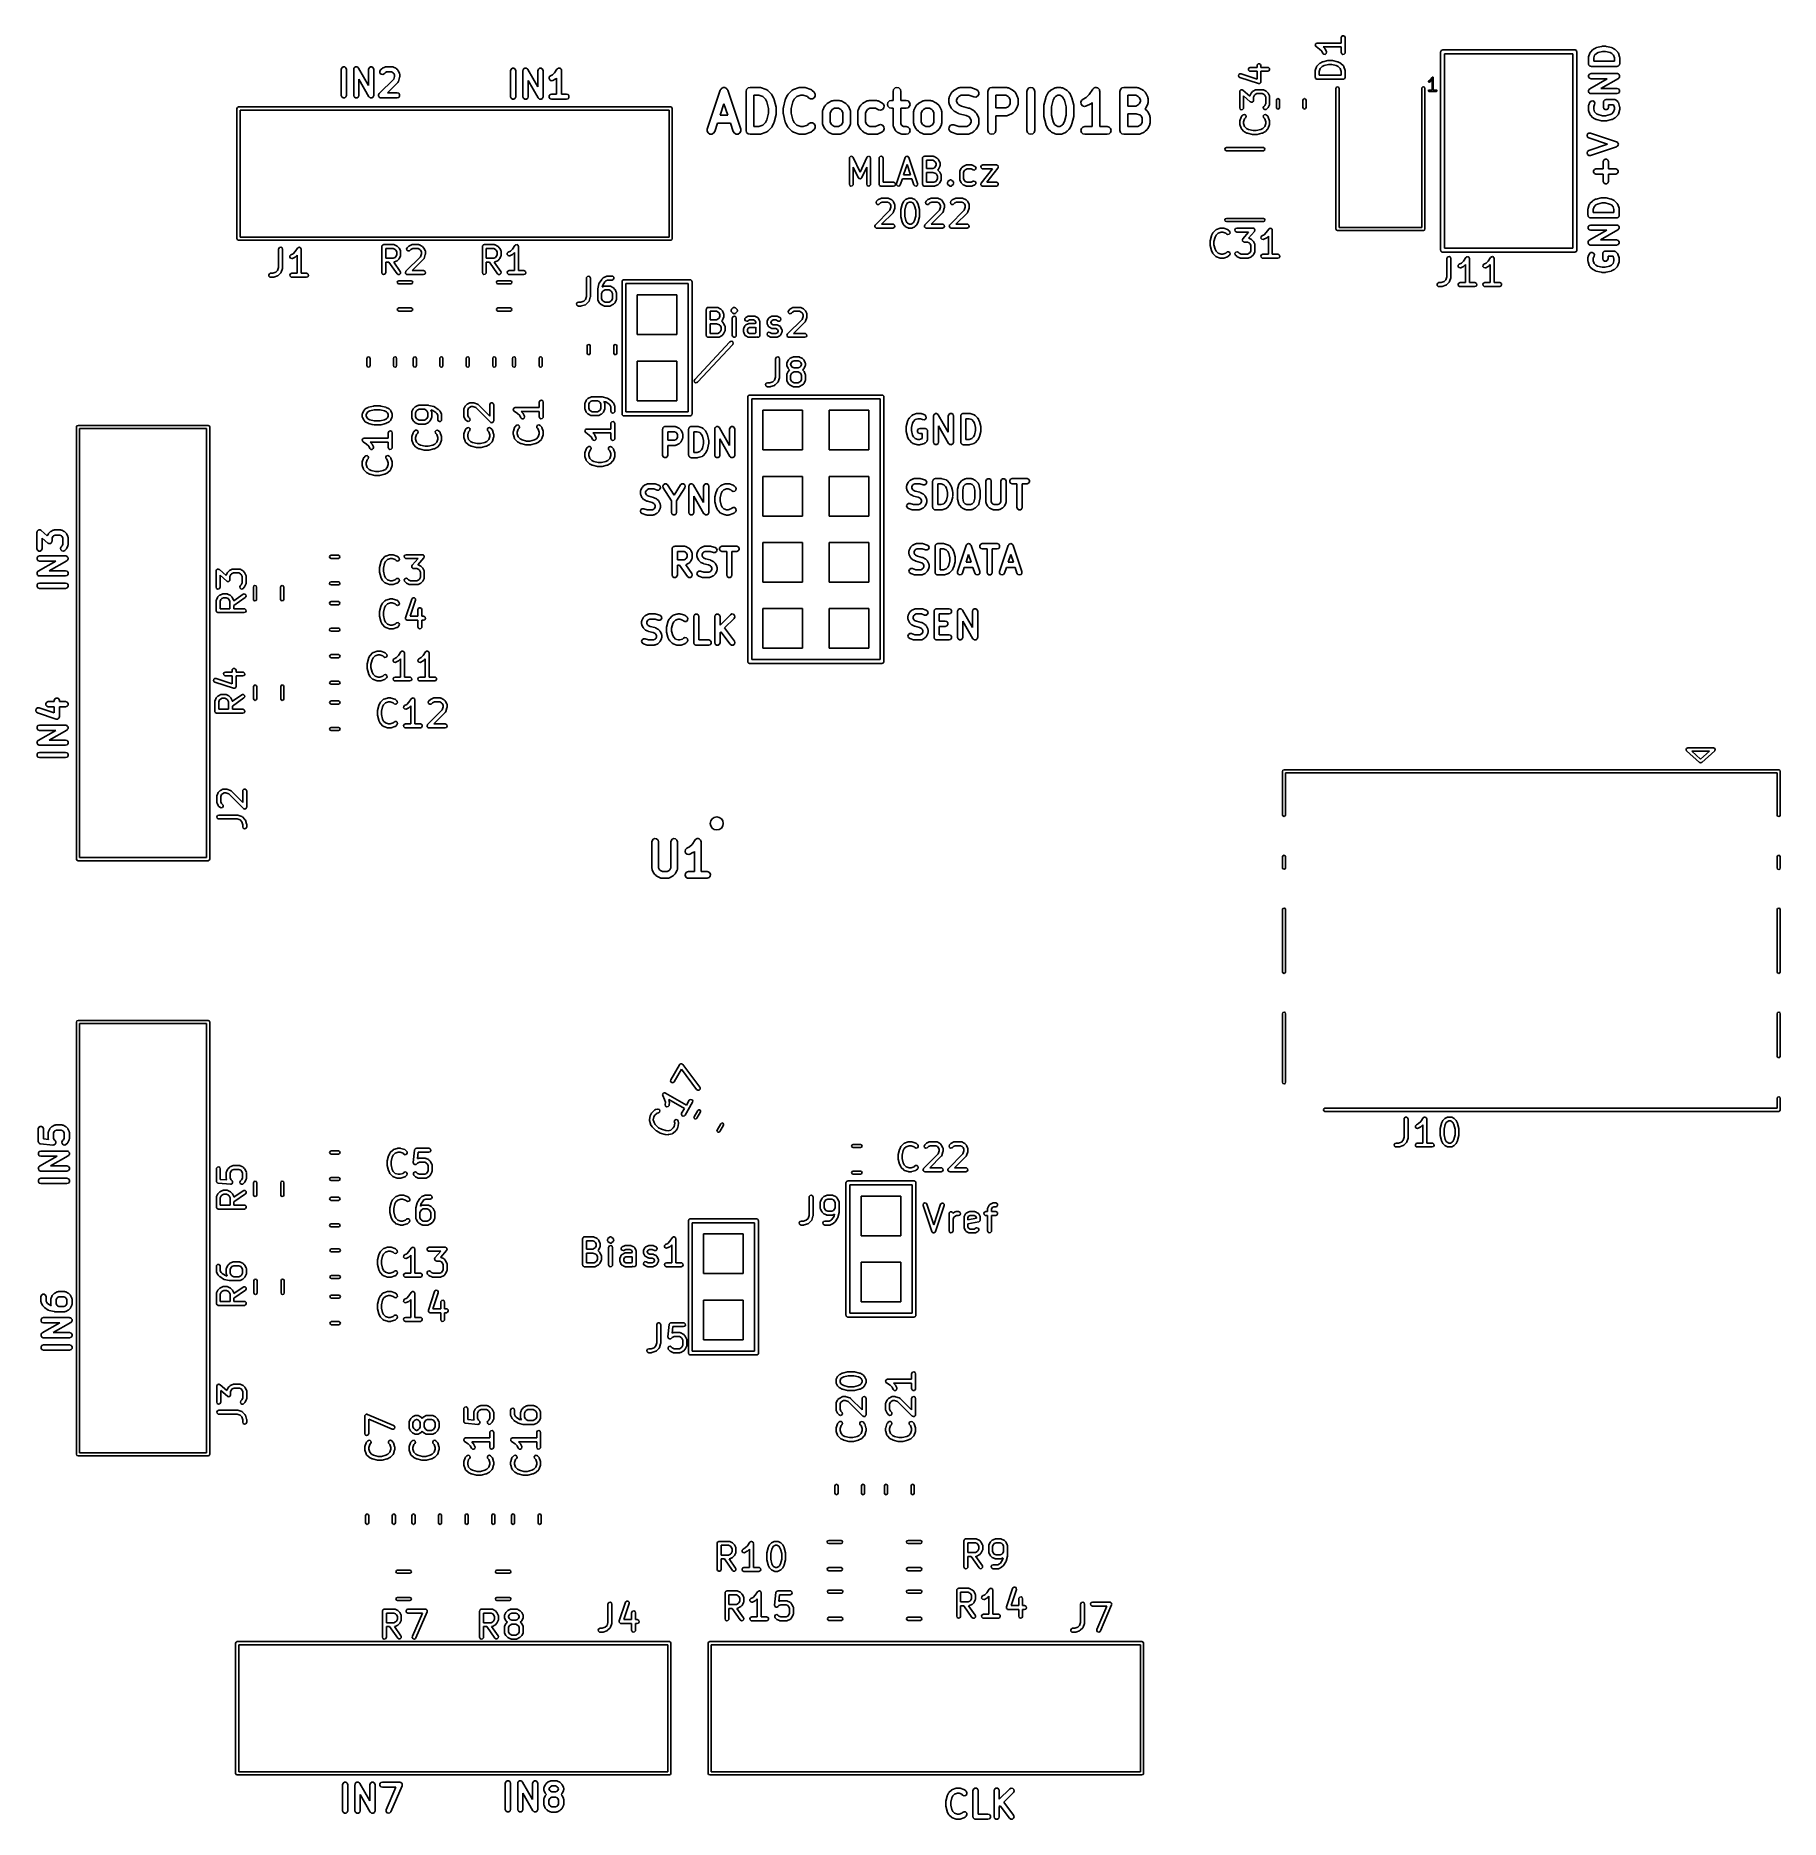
# Model space of a CAD drawing. Extents: x 2.43 to 5.06, y -5.33 to -2.63.
import ezdxf

# ---------------------------------------------------------------- set-up
doc = ezdxf.new("R2010")
doc.units = 0
doc.header["$MEASUREMENT"] = 0
doc.layers.add('BLACK', color=7, linetype='CONTINUOUS')

msp = doc.modelspace()

# ---------------------------------------------------------------- linework, layer by layer
at = {"layer": 'BLACK', "linetype": 'CONTINUOUS'}
for p, q in [((4.36237, -2.64341), (4.36317, -2.64311)), ((4.36317, -2.64311), (4.36394, -2.64273)), ((4.36394, -2.64273), (4.36411, -2.64277)), ((4.36411, -2.64277), (4.36427, -2.64272)), ((4.36427, -2.64272), (4.40068, -2.64272)), ((4.40068, -2.63442), (4.40086, -2.63341)), ((4.40068, -2.64272), (4.40068, -2.63442)), ((4.40086, -2.63341), (4.40216, -2.63186)), ((4.40216, -2.63186), (4.40415, -2.63151)), ((4.40415, -2.63151), (4.4059, -2.63252)), ((4.4059, -2.63252), (4.40659, -2.63442)), ((4.40659, -2.63442), (4.40659, -2.65692)), ((4.36132, -2.64548), (4.36139, -2.64532)), ((4.36156, -2.6463), (4.36132, -2.64548)), ((4.36136, -2.64516), (4.36179, -2.64441)), ((4.36139, -2.64532), (4.36136, -2.64516)), ((4.36171, -2.64715), (4.36156, -2.6463)), ((4.36184, -2.64725), (4.36171, -2.64715)), ((4.36179, -2.64441), (4.36213, -2.64363)), ((4.36189, -2.64742), (4.36184, -2.64725)), ((4.36263, -2.64813), (4.36189, -2.64742)), ((4.36213, -2.64363), (4.36228, -2.64355)), ((4.36228, -2.64355), (4.36237, -2.64341)), ((4.36801, -2.65171), (4.36263, -2.64813)), ((4.37121, -2.65492), (4.36801, -2.65171)), ((4.37287, -2.65824), (4.37121, -2.65492)), ((4.37434, -2.65963), (4.37287, -2.65824)), ((4.37292, -2.67093), (4.38042, -2.66905)), ((4.40068, -2.64862), (4.37327, -2.64862)), ((4.37327, -2.64862), (4.37573, -2.65108)), ((4.37636, -2.65975), (4.37434, -2.65963)), ((4.37573, -2.65108), (4.37624, -2.6518)), ((4.37624, -2.6518), (4.37628, -2.65185)), ((4.37628, -2.65185), (4.37816, -2.6556)), ((4.37798, -2.65854), (4.37636, -2.65975)), ((4.37845, -2.65658), (4.37798, -2.65854)), ((4.37816, -2.6556), (4.37845, -2.65658)), ((4.38042, -2.66905), (4.38101, -2.66901)), ((4.38101, -2.66901), (4.38114, -2.66896)), ((4.38114, -2.66896), (4.38676, -2.66896)), ((4.38676, -2.66896), (4.38734, -2.66907)), ((4.38734, -2.66907), (4.38748, -2.66905)), ((4.38748, -2.66905), (4.39498, -2.67093)), ((4.40068, -2.65692), (4.40068, -2.64862)), ((4.40138, -2.65882), (4.40068, -2.65692)), ((4.40312, -2.65983), (4.40138, -2.65882)), ((4.40511, -2.65948), (4.40312, -2.65983)), ((4.40641, -2.65793), (4.40511, -2.65948)), ((4.40659, -2.65692), (4.40641, -2.65793)), ((4.55098, -2.65591), (4.55105, -2.65552)), ((4.55098, -2.95591), (4.55098, -2.65591)), ((4.55103, -2.65539), (4.55109, -2.65528)), ((4.55105, -2.65552), (4.55103, -2.65539)), ((4.55109, -2.65528), (4.55116, -2.6549)), ((4.55116, -2.6549), (4.55166, -2.65431)), ((4.55166, -2.65431), (4.55204, -2.65364)), ((4.55204, -2.65364), (4.55229, -2.65355)), ((4.55229, -2.65355), (4.55246, -2.65335)), ((4.55246, -2.65335), (4.55322, -2.65322)), ((4.55322, -2.65322), (4.55394, -2.65295)), ((4.55394, -2.65295), (4.75394, -2.65295)), ((4.55689, -2.65886), (4.55689, -2.95295)), ((4.75098, -2.65886), (4.55689, -2.65886)), ((4.75098, -2.95295), (4.75098, -2.65886)), ((4.75394, -2.65295), (4.75432, -2.65302)), ((4.75432, -2.65302), (4.75445, -2.653)), ((4.75445, -2.653), (4.75456, -2.65306)), ((4.75456, -2.65306), (4.75495, -2.65313)), ((4.75495, -2.65313), (4.75553, -2.65362)), ((4.75553, -2.65362), (4.7562, -2.65401)), ((4.7562, -2.65401), (4.75629, -2.65426)), ((4.75629, -2.65426), (4.75649, -2.65443)), ((4.75649, -2.65443), (4.75663, -2.65518)), ((4.75663, -2.65518), (4.75689, -2.65591)), ((4.75689, -2.65591), (4.75689, -2.95591)), ((4.7745, -2.66463), (4.7747, -2.66402)), ((4.7745, -2.674), (4.7745, -2.66463)), ((4.7747, -2.66402), (4.77471, -2.66338)), ((4.77471, -2.66338), (4.77658, -2.65776)), ((4.77658, -2.65776), (4.77712, -2.65703)), ((4.77712, -2.65703), (4.77753, -2.65622)), ((4.77753, -2.65622), (4.78128, -2.65247)), ((4.78128, -2.65247), (4.78185, -2.65218)), ((4.78185, -2.65218), (4.7823, -2.65173)), ((4.7823, -2.65173), (4.78605, -2.64986)), ((4.78376, -2.66113), (4.78238, -2.66527)), ((4.78238, -2.66527), (4.78238, -2.67007)), ((4.78238, -2.67007), (4.81387, -2.67007)), ((4.7864, -2.65849), (4.78376, -2.66113)), ((4.78605, -2.64986), (4.78649, -2.64979)), ((4.78919, -2.6571), (4.7864, -2.65849)), ((4.78649, -2.64979), (4.78686, -2.64956)), ((4.78686, -2.64956), (4.79436, -2.64769)), ((4.7958, -2.65544), (4.78919, -2.6571)), ((4.79436, -2.64769), (4.79485, -2.64772)), ((4.79485, -2.64772), (4.79531, -2.64757)), ((4.79531, -2.64757), (4.80094, -2.64757)), ((4.80045, -2.65544), (4.7958, -2.65544)), ((4.80706, -2.6571), (4.80045, -2.65544)), ((4.80094, -2.64757), (4.8014, -2.64772)), ((4.8014, -2.64772), (4.80189, -2.64769)), ((4.80189, -2.64769), (4.80939, -2.64956)), ((4.80985, -2.65849), (4.80706, -2.6571)), ((4.80939, -2.64956), (4.80976, -2.64979)), ((4.80976, -2.64979), (4.8102, -2.64986)), ((4.81249, -2.66113), (4.80985, -2.65849)), ((4.8102, -2.64986), (4.81395, -2.65173)), ((4.81387, -2.66527), (4.81249, -2.66113)), ((4.81387, -2.67007), (4.81387, -2.66527)), ((4.81395, -2.65173), (4.8144, -2.65218)), ((4.8144, -2.65218), (4.81497, -2.65247)), ((4.81497, -2.65247), (4.81872, -2.65622)), ((4.81872, -2.65622), (4.81913, -2.65703)), ((4.81913, -2.65703), (4.81967, -2.65776)), ((4.81967, -2.65776), (4.82155, -2.66338)), ((4.82155, -2.66338), (4.82155, -2.66402)), ((4.82155, -2.66402), (4.82175, -2.66463)), ((4.82175, -2.66463), (4.82175, -2.674)), ((2.88869, -2.68244), (2.88944, -2.68013)), ((2.88869, -2.72181), (2.88869, -2.68244)), ((2.88944, -2.68013), (2.89141, -2.6787)), ((2.89141, -2.6787), (2.89385, -2.6787)), ((2.89385, -2.6787), (2.89582, -2.68013)), ((2.89582, -2.68013), (2.89657, -2.68244)), ((2.89657, -2.68244), (2.89657, -2.72181)), ((2.90744, -2.68244), (2.90751, -2.68223)), ((2.90744, -2.72181), (2.90744, -2.68244)), ((2.90746, -2.68201), (2.90788, -2.68109)), ((2.90751, -2.68223), (2.90746, -2.68201)), ((2.90788, -2.68109), (2.90819, -2.68013)), ((2.90819, -2.68013), (2.90837, -2.68)), ((2.90837, -2.68), (2.90846, -2.67979)), ((2.90846, -2.67979), (2.90934, -2.67929)), ((2.90934, -2.67929), (2.91016, -2.6787)), ((2.91016, -2.6787), (2.91038, -2.6787)), ((2.91038, -2.6787), (2.91058, -2.67859)), ((2.91058, -2.67859), (2.91158, -2.6787)), ((2.91158, -2.6787), (2.91259, -2.6787)), ((2.91259, -2.6787), (2.91277, -2.67883)), ((2.91277, -2.67883), (2.91299, -2.67885)), ((2.91299, -2.67885), (2.91374, -2.67953)), ((2.91374, -2.67953), (2.91456, -2.68013)), ((2.91456, -2.68013), (2.91463, -2.68034)), ((2.91463, -2.68034), (2.9148, -2.68049)), ((2.9148, -2.68049), (2.92994, -2.70699)), ((2.93046, -2.72376), (2.91531, -2.69727)), ((2.91531, -2.69727), (2.91531, -2.72181)), ((2.92994, -2.68244), (2.93069, -2.68013)), ((2.92994, -2.70699), (2.92994, -2.68244)), ((2.93069, -2.68013), (2.93266, -2.6787)), ((2.93266, -2.6787), (2.93509, -2.6787)), ((2.93509, -2.6787), (2.93706, -2.68013)), ((2.93706, -2.68013), (2.93781, -2.68244)), ((2.93781, -2.68244), (2.93781, -2.72181)), ((2.94609, -2.71903), (2.96793, -2.69719)), ((2.94686, -2.68557), (2.94796, -2.68341)), ((2.94724, -2.68798), (2.94686, -2.68557)), ((2.94896, -2.6897), (2.94724, -2.68798)), ((2.94796, -2.68341), (2.94984, -2.68153)), ((2.95136, -2.69008), (2.94896, -2.6897)), ((2.94984, -2.68153), (2.95041, -2.68124)), ((2.95041, -2.68124), (2.95086, -2.68079)), ((2.95086, -2.68079), (2.95461, -2.67892)), ((2.95353, -2.68897), (2.95136, -2.69008)), ((2.95495, -2.68755), (2.95353, -2.68897)), ((2.95461, -2.67892), (2.95551, -2.67878)), ((2.9573, -2.68638), (2.95495, -2.68755)), ((2.95551, -2.67878), (2.95637, -2.6785)), ((2.95637, -2.6785), (2.96575, -2.6785)), ((2.96482, -2.68638), (2.9573, -2.68638)), ((2.96716, -2.68755), (2.96482, -2.68638)), ((2.96575, -2.6785), (2.96661, -2.67878)), ((2.96661, -2.67878), (2.96751, -2.67892)), ((2.96813, -2.68852), (2.96716, -2.68755)), ((2.96751, -2.67892), (2.97126, -2.68079)), ((2.96793, -2.69719), (2.96931, -2.69305)), ((2.96931, -2.69087), (2.96813, -2.68852)), ((2.96931, -2.69305), (2.96931, -2.69087)), ((2.97126, -2.68079), (2.97171, -2.68124)), ((2.97171, -2.68124), (2.97228, -2.68153)), ((2.97228, -2.68153), (2.97415, -2.68341)), ((2.97415, -2.68341), (2.97444, -2.68397)), ((2.97444, -2.68397), (2.97489, -2.68443)), ((2.97489, -2.68443), (2.97677, -2.68818)), ((2.97698, -2.69493), (2.97511, -2.70056)), ((2.97677, -2.68818), (2.9769, -2.68908)), ((2.9769, -2.68908), (2.97718, -2.68994)), ((2.97718, -2.69369), (2.97698, -2.6943)), ((2.97698, -2.6943), (2.97698, -2.69493)), ((2.97718, -2.68994), (2.97718, -2.69369)), ((3.14469, -2.68444), (3.14544, -2.68213)), ((3.14469, -2.72381), (3.14469, -2.68444)), ((3.14544, -2.68213), (3.14741, -2.6807)), ((3.14741, -2.6807), (3.14985, -2.6807)), ((3.14985, -2.6807), (3.15182, -2.68213)), ((3.15182, -2.68213), (3.15257, -2.68444)), ((3.15257, -2.68444), (3.15257, -2.72381)), ((3.16344, -2.68444), (3.16351, -2.68423)), ((3.16344, -2.72381), (3.16344, -2.68444)), ((3.16346, -2.68401), (3.16388, -2.68309)), ((3.16351, -2.68423), (3.16346, -2.68401)), ((3.16388, -2.68309), (3.16419, -2.68213)), ((3.16419, -2.68213), (3.16437, -2.682)), ((3.16437, -2.682), (3.16446, -2.68179)), ((3.16446, -2.68179), (3.16534, -2.68129)), ((3.16534, -2.68129), (3.16616, -2.6807)), ((3.16616, -2.6807), (3.16638, -2.6807)), ((3.16638, -2.6807), (3.16658, -2.68059)), ((3.16658, -2.68059), (3.16758, -2.6807)), ((3.16758, -2.6807), (3.16859, -2.6807)), ((3.16859, -2.6807), (3.16877, -2.68083)), ((3.16877, -2.68083), (3.16899, -2.68085)), ((3.16899, -2.68085), (3.16974, -2.68153)), ((3.16974, -2.68153), (3.17056, -2.68213)), ((3.17056, -2.68213), (3.17063, -2.68234)), ((3.17063, -2.68234), (3.1708, -2.68249)), ((3.1708, -2.68249), (3.18594, -2.70899)), ((3.18594, -2.68444), (3.18669, -2.68213)), ((3.18594, -2.70899), (3.18594, -2.68444)), ((3.18669, -2.68213), (3.18866, -2.6807)), ((3.18866, -2.6807), (3.19109, -2.6807)), ((3.19109, -2.6807), (3.19306, -2.68213)), ((3.19306, -2.68213), (3.19381, -2.68444)), ((3.19381, -2.68444), (3.19381, -2.72381)), ((3.20285, -2.69628), (3.20325, -2.69387)), ((3.20394, -2.69845), (3.20285, -2.69628)), ((3.20325, -2.69387), (3.20499, -2.69217)), ((3.20499, -2.69217), (3.20817, -2.69058)), ((3.20817, -2.69058), (3.21119, -2.68756)), ((3.21119, -2.68756), (3.21472, -2.68226)), ((3.21271, -2.69689), (3.21226, -2.69734)), ((3.21328, -2.6966), (3.21271, -2.69689)), ((3.21406, -2.69582), (3.21328, -2.6966)), ((3.21406, -2.71987), (3.21406, -2.69582)), ((3.21472, -2.68226), (3.21479, -2.6822)), ((3.21479, -2.6822), (3.21481, -2.68213)), ((3.21481, -2.68213), (3.21573, -2.68146)), ((3.21573, -2.68146), (3.21663, -2.68075)), ((3.21663, -2.68075), (3.21671, -2.68074)), ((3.21671, -2.68074), (3.21678, -2.6807)), ((3.21678, -2.6807), (3.21792, -2.6807)), ((3.21792, -2.6807), (3.21906, -2.68065)), ((3.21906, -2.68065), (3.21913, -2.6807)), ((3.21913, -2.6807), (3.21921, -2.6807)), ((3.21921, -2.6807), (3.22014, -2.68137)), ((3.22014, -2.68137), (3.22109, -2.682)), ((3.22109, -2.682), (3.22111, -2.68208)), ((3.22111, -2.68208), (3.22118, -2.68213)), ((3.22118, -2.68213), (3.22153, -2.68321)), ((3.22153, -2.68321), (3.22193, -2.68428)), ((3.22193, -2.68428), (3.22191, -2.68436)), ((3.22191, -2.68436), (3.22193, -2.68444)), ((3.22193, -2.68444), (3.22193, -2.71987)), ((4.24533, -2.69238), (4.24562, -2.69038)), ((4.24638, -2.6941), (4.24533, -2.69238)), ((4.24562, -2.69038), (4.24713, -2.68904)), ((4.24729, -2.69459), (4.24638, -2.6941)), ((4.24713, -2.68904), (4.24915, -2.68899)), ((4.27541, -2.70396), (4.24729, -2.69459)), ((4.24915, -2.68899), (4.27339, -2.69707)), ((4.26031, -2.6819), (4.26132, -2.68015)), ((4.26066, -2.68389), (4.26031, -2.6819)), ((4.26221, -2.68519), (4.26066, -2.68389)), ((4.26132, -2.68015), (4.26322, -2.67946)), ((4.26322, -2.68537), (4.26221, -2.68519)), ((4.26322, -2.67946), (4.27339, -2.67946)), ((4.27339, -2.68537), (4.26322, -2.68537)), ((4.27339, -2.67679), (4.27357, -2.67578)), ((4.27339, -2.67946), (4.27339, -2.67679)), ((4.27339, -2.69707), (4.27339, -2.68537)), ((4.27357, -2.67578), (4.27486, -2.67423)), ((4.27486, -2.67423), (4.27685, -2.67388)), ((4.27685, -2.67388), (4.2786, -2.67489)), ((4.2786, -2.67489), (4.27929, -2.67679)), ((4.27929, -2.67679), (4.27929, -2.67946)), ((4.27929, -2.67946), (4.28946, -2.67946)), ((4.28946, -2.68537), (4.27929, -2.68537)), ((4.27929, -2.68537), (4.27929, -2.70116)), ((4.28946, -2.67946), (4.29047, -2.67964)), ((4.29136, -2.68468), (4.28946, -2.68537)), ((4.29047, -2.67964), (4.29202, -2.68094)), ((4.29237, -2.68293), (4.29136, -2.68468)), ((4.29202, -2.68094), (4.29237, -2.68293)), ((4.36131, -2.68504), (4.36147, -2.68417)), ((4.36131, -2.69441), (4.36131, -2.68504)), ((4.36158, -2.69513), (4.36131, -2.69441)), ((4.36147, -2.68411), (4.36334, -2.67848)), ((4.36147, -2.68417), (4.36147, -2.68411)), ((4.36171, -2.69589), (4.36158, -2.69513)), ((4.36191, -2.69606), (4.36171, -2.69589)), ((4.362, -2.69631), (4.36191, -2.69606)), ((4.36267, -2.69669), (4.362, -2.69631)), ((4.36326, -2.69719), (4.36267, -2.69669)), ((4.36364, -2.69726), (4.36326, -2.69719)), ((4.36334, -2.67848), (4.36383, -2.67758)), ((4.36375, -2.69732), (4.36364, -2.69726)), ((4.36388, -2.6973), (4.36375, -2.69732)), ((4.36383, -2.67758), (4.36398, -2.67749)), ((4.36427, -2.69737), (4.36388, -2.6973)), ((4.36398, -2.67749), (4.36405, -2.67733)), ((4.36405, -2.67733), (4.3678, -2.67358)), ((4.36872, -2.68101), (4.36722, -2.68552)), ((4.36722, -2.68552), (4.36722, -2.69146)), ((4.36722, -2.69146), (4.40068, -2.69146)), ((4.3678, -2.67358), (4.36853, -2.67307)), ((4.36853, -2.67307), (4.36857, -2.67302)), ((4.36857, -2.67302), (4.37232, -2.67115)), ((4.37164, -2.67809), (4.36872, -2.68101)), ((4.37467, -2.67658), (4.37164, -2.67809)), ((4.37232, -2.67115), (4.37281, -2.671)), ((4.37281, -2.671), (4.37292, -2.67093)), ((4.3815, -2.67487), (4.37467, -2.67658)), ((4.3864, -2.67487), (4.3815, -2.67487)), ((4.39323, -2.67658), (4.3864, -2.67487)), ((4.39626, -2.67809), (4.39323, -2.67658)), ((4.39498, -2.67093), (4.39544, -2.67113)), ((4.39544, -2.67113), (4.39558, -2.67115)), ((4.39558, -2.67115), (4.39933, -2.67302)), ((4.39918, -2.68101), (4.39626, -2.67809)), ((4.40068, -2.68552), (4.39918, -2.68101)), ((4.39933, -2.67302), (4.40004, -2.67355)), ((4.40004, -2.67355), (4.4001, -2.67358)), ((4.4001, -2.67358), (4.40385, -2.67733)), ((4.40068, -2.69146), (4.40068, -2.68552)), ((4.40436, -2.6971), (4.40364, -2.69737)), ((4.40385, -2.67733), (4.40444, -2.67817)), ((4.40511, -2.69697), (4.40436, -2.6971)), ((4.40444, -2.67817), (4.40445, -2.67834)), ((4.40445, -2.67834), (4.40456, -2.67848)), ((4.40456, -2.67848), (4.40644, -2.68411)), ((4.40528, -2.69677), (4.40511, -2.69697)), ((4.40553, -2.69668), (4.40528, -2.69677)), ((4.40592, -2.69601), (4.40553, -2.69668)), ((4.40641, -2.69542), (4.40592, -2.69601)), ((4.40648, -2.69504), (4.40641, -2.69542)), ((4.40644, -2.68411), (4.40657, -2.68498)), ((4.40654, -2.69493), (4.40648, -2.69504)), ((4.40659, -2.69441), (4.40652, -2.6948)), ((4.40652, -2.6948), (4.40654, -2.69493)), ((4.40657, -2.68498), (4.40659, -2.68504)), ((4.40659, -2.68504), (4.40659, -2.69441)), ((4.5346, -2.699), (4.5363, -2.69731)), ((4.5363, -2.69731), (4.53812, -2.69458)), ((4.53812, -2.69458), (4.5382, -2.69452)), ((4.5382, -2.69452), (4.53824, -2.69443)), ((4.53824, -2.69443), (4.53851, -2.69432)), ((4.53851, -2.69432), (4.53874, -2.69416)), ((4.53874, -2.69416), (4.53884, -2.69418)), ((4.53884, -2.69418), (4.53894, -2.69414)), ((4.53894, -2.69414), (4.5392, -2.69425)), ((4.5392, -2.69425), (4.53948, -2.69431)), ((4.53948, -2.69431), (4.53954, -2.69439)), ((4.53954, -2.69439), (4.53963, -2.69443)), ((4.53963, -2.69443), (4.53974, -2.69469)), ((4.53974, -2.69469), (4.5399, -2.69493)), ((4.5399, -2.69493), (4.53988, -2.69503)), ((4.53988, -2.69503), (4.53992, -2.69513)), ((4.53992, -2.69513), (4.53992, -2.71383)), ((4.7747, -2.6746), (4.7745, -2.674)), ((4.7747, -2.67522), (4.7747, -2.6746)), ((4.77506, -2.67572), (4.7747, -2.67522)), ((4.7747, -2.69153), (4.77613, -2.68957)), ((4.7747, -2.69397), (4.7747, -2.69153)), ((4.77613, -2.69594), (4.7747, -2.69397)), ((4.77526, -2.67632), (4.77506, -2.67572)), ((4.77576, -2.67668), (4.77526, -2.67632)), ((4.77613, -2.67719), (4.77576, -2.67668)), ((4.77672, -2.67738), (4.77613, -2.67719)), ((4.77613, -2.68957), (4.77844, -2.68881)), ((4.77844, -2.69669), (4.77613, -2.69594)), ((4.77649, -2.71183), (4.80299, -2.69669)), ((4.77722, -2.67775), (4.77672, -2.67738)), ((4.77785, -2.67775), (4.77722, -2.67775)), ((4.77844, -2.67794), (4.77785, -2.67775)), ((4.81781, -2.67794), (4.77844, -2.67794)), ((4.77844, -2.68881), (4.81781, -2.68881)), ((4.80299, -2.69669), (4.77844, -2.69669)), ((4.81976, -2.69617), (4.79327, -2.71131)), ((4.8184, -2.67775), (4.81781, -2.67794)), ((4.81781, -2.68881), (4.81802, -2.68888)), ((4.81802, -2.68888), (4.81824, -2.68884)), ((4.81824, -2.68884), (4.81916, -2.68925)), ((4.81903, -2.67775), (4.8184, -2.67775)), ((4.81953, -2.67738), (4.81903, -2.67775)), ((4.81916, -2.68925), (4.82012, -2.68957)), ((4.82012, -2.67719), (4.81953, -2.67738)), ((4.81991, -2.69601), (4.81976, -2.69617)), ((4.82012, -2.69594), (4.81991, -2.69601)), ((4.82049, -2.67668), (4.82012, -2.67719)), ((4.82012, -2.68957), (4.82025, -2.68975)), ((4.82072, -2.69512), (4.82012, -2.69594)), ((4.82025, -2.68975), (4.82046, -2.68984)), ((4.82046, -2.68984), (4.82096, -2.69072)), ((4.821, -2.67632), (4.82049, -2.67668)), ((4.8214, -2.69437), (4.82072, -2.69512)), ((4.82096, -2.69072), (4.82155, -2.69153)), ((4.82119, -2.67572), (4.821, -2.67632)), ((4.82155, -2.67522), (4.82119, -2.67572)), ((4.82142, -2.69415), (4.8214, -2.69437)), ((4.82155, -2.69397), (4.82142, -2.69415)), ((4.82175, -2.674), (4.82155, -2.6746)), ((4.82155, -2.6746), (4.82155, -2.67522)), ((4.82155, -2.69153), (4.82155, -2.69176)), ((4.82155, -2.69176), (4.82166, -2.69195)), ((4.82166, -2.69195), (4.82155, -2.69296)), ((4.82155, -2.69296), (4.82155, -2.69397)), ((2.88944, -2.72412), (2.88869, -2.72181)), ((2.89141, -2.72555), (2.88944, -2.72412)), ((2.89582, -2.72412), (2.89385, -2.72555)), ((2.89657, -2.72181), (2.89582, -2.72412)), ((2.90819, -2.72412), (2.90744, -2.72181)), ((2.91016, -2.72555), (2.90819, -2.72412)), ((2.91456, -2.72412), (2.91259, -2.72555)), ((2.91531, -2.72181), (2.91456, -2.72412)), ((2.93062, -2.72391), (2.93046, -2.72376)), ((2.93069, -2.72412), (2.93062, -2.72391)), ((2.93151, -2.72472), (2.93069, -2.72412)), ((2.93688, -2.72425), (2.93679, -2.72446)), ((2.93706, -2.72412), (2.93688, -2.72425)), ((2.93737, -2.72316), (2.93706, -2.72412)), ((2.93779, -2.72224), (2.93737, -2.72316)), ((2.93781, -2.72181), (2.93774, -2.72202)), ((2.93774, -2.72202), (2.93779, -2.72224)), ((2.94498, -2.72119), (2.94513, -2.72091)), ((2.94513, -2.7221), (2.94498, -2.72119)), ((2.94513, -2.72059), (2.94567, -2.71985)), ((2.94513, -2.72091), (2.94513, -2.72059)), ((2.94513, -2.72303), (2.94513, -2.7221)), ((2.94532, -2.72328), (2.94513, -2.72303)), ((2.94536, -2.7236), (2.94532, -2.72328)), ((2.94602, -2.72425), (2.94536, -2.7236)), ((2.94567, -2.71985), (2.94609, -2.71903)), ((2.94656, -2.725), (2.94602, -2.72425)), ((2.97415, -2.7021), (2.95838, -2.71787)), ((2.95838, -2.71787), (2.97324, -2.71787)), ((2.97324, -2.71787), (2.97556, -2.71863)), ((2.97457, -2.70129), (2.97415, -2.7021)), ((2.97511, -2.70056), (2.97457, -2.70129)), ((2.97556, -2.71863), (2.97699, -2.72059)), ((2.97699, -2.72303), (2.97556, -2.725)), ((2.97699, -2.72059), (2.97699, -2.72303)), ((3.14544, -2.72612), (3.14469, -2.72381)), ((3.15257, -2.72381), (3.15182, -2.72612)), ((3.16419, -2.72612), (3.16344, -2.72381)), ((3.17131, -2.72381), (3.17056, -2.72612)), ((3.18646, -2.72576), (3.17131, -2.69927)), ((3.17131, -2.69927), (3.17131, -2.72381)), ((3.19379, -2.72424), (3.19337, -2.72516)), ((3.19381, -2.72381), (3.19374, -2.72402)), ((3.19374, -2.72402), (3.19379, -2.72424)), ((3.203, -2.72259), (3.20443, -2.72063)), ((3.203, -2.72503), (3.203, -2.72259)), ((3.2061, -2.69957), (3.20394, -2.69845)), ((3.20443, -2.72063), (3.20675, -2.71987)), ((3.20851, -2.69921), (3.2061, -2.69957)), ((3.20675, -2.71987), (3.21406, -2.71987)), ((3.21226, -2.69734), (3.20851, -2.69921)), ((3.22193, -2.71987), (3.22924, -2.71987)), ((3.22924, -2.71987), (3.23156, -2.72063)), ((3.23156, -2.72063), (3.23299, -2.72259)), ((3.23299, -2.72259), (3.23299, -2.72503)), ((3.44209, -2.77288), (3.46178, -2.71382)), ((3.46178, -2.71382), (3.46243, -2.71283)), ((3.46243, -2.71283), (3.46296, -2.71177)), ((3.46296, -2.71177), (3.46326, -2.71157)), ((3.46326, -2.71157), (3.46346, -2.71127)), ((3.46346, -2.71127), (3.46452, -2.71074)), ((3.46452, -2.71074), (3.46551, -2.71009)), ((3.46551, -2.71009), (3.46587, -2.71007)), ((3.46587, -2.71007), (3.4662, -2.70991)), ((3.4662, -2.70991), (3.46738, -2.70998)), ((3.46738, -2.70998), (3.46856, -2.70991)), ((3.46856, -2.70991), (3.46889, -2.71007)), ((3.46889, -2.71007), (3.46925, -2.71009)), ((3.46925, -2.71009), (3.47024, -2.71074)), ((3.47024, -2.71074), (3.4713, -2.71127)), ((3.4713, -2.71127), (3.4715, -2.71157)), ((3.4715, -2.71157), (3.4718, -2.71177)), ((3.4718, -2.71177), (3.47233, -2.71283)), ((3.47233, -2.71283), (3.47298, -2.71382)), ((3.47298, -2.71382), (3.49267, -2.77288)), ((3.50084, -2.71569), (3.50163, -2.71274)), ((3.50084, -2.77475), (3.50084, -2.71569)), ((3.50163, -2.71274), (3.5038, -2.71058)), ((3.5038, -2.71058), (3.50675, -2.70979)), ((3.50675, -2.70979), (3.52081, -2.70979)), ((3.51265, -2.7216), (3.51265, -2.76884)), ((3.51985, -2.7216), (3.51265, -2.7216)), ((3.52606, -2.72367), (3.51985, -2.7216)), ((3.52081, -2.70979), (3.52173, -2.71003)), ((3.52173, -2.71003), (3.52268, -2.71009)), ((3.52268, -2.71009), (3.53111, -2.7129)), ((3.53002, -2.72763), (3.52606, -2.72367)), ((3.53111, -2.7129), (3.53225, -2.71365)), ((3.53225, -2.71365), (3.53342, -2.71433)), ((3.53342, -2.71433), (3.53905, -2.71995)), ((3.53905, -2.71995), (3.53952, -2.72078)), ((3.53952, -2.72078), (3.54015, -2.72149)), ((3.54015, -2.72149), (3.54296, -2.72711)), ((3.56052, -2.72711), (3.56333, -2.72149)), ((3.56333, -2.72149), (3.56397, -2.72078)), ((3.56397, -2.72078), (3.56444, -2.71995)), ((3.56444, -2.71995), (3.57006, -2.71433)), ((3.57006, -2.71433), (3.57124, -2.71365)), ((3.57124, -2.71365), (3.57237, -2.7129)), ((3.57237, -2.7129), (3.58081, -2.71009)), ((3.57743, -2.72367), (3.57347, -2.72763)), ((3.58364, -2.7216), (3.57743, -2.72367)), ((3.58081, -2.71009), (3.58176, -2.71003)), ((3.58176, -2.71003), (3.58268, -2.70979)), ((3.58268, -2.70979), (3.5883, -2.70979)), ((3.58734, -2.7216), (3.58364, -2.7216)), ((3.59355, -2.72367), (3.58734, -2.7216)), ((3.5883, -2.70979), (3.58922, -2.71003)), ((3.58922, -2.71003), (3.59017, -2.71009)), ((3.59017, -2.71009), (3.59861, -2.7129)), ((3.59537, -2.72549), (3.59355, -2.72367)), ((3.59861, -2.7129), (3.59974, -2.71365)), ((3.59974, -2.71365), (3.60091, -2.71433)), ((3.60091, -2.71433), (3.60373, -2.71714)), ((3.60373, -2.71714), (3.60525, -2.71979)), ((3.60525, -2.72284), (3.60373, -2.72549)), ((3.60525, -2.71979), (3.60525, -2.72284)), ((3.723, -2.71569), (3.72379, -2.71274)), ((3.723, -2.72947), (3.723, -2.71569)), ((3.72379, -2.71274), (3.72596, -2.71058)), ((3.72596, -2.71058), (3.72891, -2.70979)), ((3.72891, -2.70979), (3.73186, -2.71058)), ((3.73186, -2.71058), (3.73402, -2.71274)), ((3.73402, -2.71274), (3.73481, -2.71569)), ((3.73481, -2.71569), (3.73481, -2.72947)), ((3.80799, -2.7243), (3.8108, -2.71868)), ((3.8108, -2.71868), (3.81143, -2.71796)), ((3.81143, -2.71796), (3.81191, -2.71714)), ((3.81191, -2.71714), (3.81472, -2.71433)), ((3.81472, -2.71433), (3.81555, -2.71385)), ((3.81555, -2.71385), (3.81626, -2.71322)), ((3.81626, -2.71322), (3.82188, -2.71041)), ((3.8224, -2.72336), (3.82094, -2.72481)), ((3.82188, -2.71041), (3.82321, -2.71014)), ((3.82592, -2.7216), (3.8224, -2.72336)), ((3.82321, -2.71014), (3.82452, -2.70979)), ((3.82452, -2.70979), (3.83858, -2.70979)), ((3.83762, -2.7216), (3.82592, -2.7216)), ((3.84515, -2.72411), (3.83762, -2.7216)), ((3.83858, -2.70979), (3.8395, -2.71003)), ((3.8395, -2.71003), (3.84045, -2.71009)), ((3.84045, -2.71009), (3.84889, -2.7129)), ((3.8482, -2.72429), (3.84515, -2.72411)), ((3.85094, -2.72292), (3.8482, -2.72429)), ((3.84889, -2.7129), (3.85144, -2.71459)), ((3.85262, -2.72037), (3.85094, -2.72292)), ((3.85144, -2.71459), (3.8528, -2.71732)), ((3.8528, -2.71732), (3.85262, -2.72037)), ((3.86642, -2.71569), (3.86721, -2.71274)), ((3.86642, -2.77475), (3.86642, -2.71569)), ((3.86721, -2.71274), (3.86938, -2.71058)), ((3.86938, -2.71058), (3.87233, -2.70979)), ((3.87233, -2.70979), (3.89483, -2.70979)), ((3.87823, -2.7216), (3.87823, -2.74072)), ((3.89343, -2.7216), (3.87823, -2.7216)), ((3.89695, -2.72336), (3.89343, -2.7216)), ((3.89483, -2.70979), (3.89614, -2.71014)), ((3.89614, -2.71014), (3.89747, -2.71041)), ((3.89841, -2.72481), (3.89695, -2.72336)), ((3.89747, -2.71041), (3.90309, -2.71322)), ((3.90309, -2.71322), (3.9038, -2.71385)), ((3.9038, -2.71385), (3.90463, -2.71433)), ((3.90463, -2.71433), (3.90744, -2.71714)), ((3.90744, -2.71714), (3.90791, -2.71796)), ((3.90791, -2.71796), (3.90854, -2.71868)), ((3.90854, -2.71868), (3.91136, -2.7243)), ((3.92548, -2.71569), (3.92627, -2.71274)), ((3.92548, -2.77475), (3.92548, -2.71569)), ((3.92627, -2.71274), (3.92843, -2.71058)), ((3.92843, -2.71058), (3.93138, -2.70979)), ((3.93138, -2.70979), (3.93434, -2.71058)), ((3.93434, -2.71058), (3.9365, -2.71274)), ((3.9365, -2.71274), (3.93729, -2.71569)), ((3.93729, -2.71569), (3.93729, -2.77475)), ((3.95422, -2.7243), (3.95704, -2.71868)), ((3.95704, -2.71868), (3.95767, -2.71796)), ((3.95767, -2.71796), (3.95814, -2.71714)), ((3.95814, -2.71714), (3.96095, -2.71433)), ((3.96095, -2.71433), (3.96178, -2.71385)), ((3.96178, -2.71385), (3.96249, -2.71322)), ((3.96249, -2.71322), (3.96811, -2.71041)), ((3.96863, -2.72336), (3.96717, -2.72481)), ((3.96811, -2.71041), (3.96944, -2.71014)), ((3.97215, -2.7216), (3.96863, -2.72336)), ((3.96944, -2.71014), (3.97075, -2.70979)), ((3.97075, -2.70979), (3.97638, -2.70979)), ((3.97498, -2.7216), (3.97215, -2.7216)), ((3.9785, -2.72336), (3.97498, -2.7216)), ((3.97638, -2.70979), (3.97769, -2.71014)), ((3.97769, -2.71014), (3.97902, -2.71041)), ((3.97996, -2.72481), (3.9785, -2.72336)), ((3.97902, -2.71041), (3.98464, -2.71322)), ((3.98464, -2.71322), (3.98535, -2.71385)), ((3.98535, -2.71385), (3.98618, -2.71433)), ((3.98618, -2.71433), (3.98899, -2.71714)), ((3.98899, -2.71714), (3.98947, -2.71796)), ((3.98947, -2.71796), (3.9901, -2.71868)), ((3.9901, -2.71868), (3.99291, -2.7243)), ((4.01506, -2.7249), (4.0196, -2.72037)), ((4.0196, -2.72037), (4.0249, -2.71242)), ((4.0249, -2.71242), (4.02591, -2.71153)), ((4.02591, -2.71153), (4.02686, -2.71058)), ((4.02686, -2.71058), (4.02704, -2.71053)), ((4.02704, -2.71053), (4.02719, -2.7104)), ((4.02719, -2.7104), (4.02851, -2.71013)), ((4.02851, -2.71013), (4.02981, -2.70979)), ((4.02981, -2.70979), (4.03, -2.70984)), ((4.03, -2.70984), (4.03019, -2.7098)), ((4.03019, -2.7098), (4.03146, -2.71023)), ((4.03146, -2.71023), (4.03276, -2.71058)), ((4.03276, -2.71058), (4.0329, -2.71072)), ((4.0329, -2.71072), (4.03308, -2.71078)), ((4.03308, -2.71078), (4.03397, -2.71179)), ((4.03397, -2.71179), (4.03492, -2.71274)), ((4.03492, -2.71274), (4.03497, -2.71293)), ((4.03497, -2.71293), (4.0351, -2.71307)), ((4.0351, -2.71307), (4.03537, -2.71439)), ((4.03537, -2.71439), (4.03571, -2.71569)), ((4.03571, -2.71569), (4.03571, -2.76884)), ((4.06609, -2.71569), (4.06688, -2.71274)), ((4.06609, -2.77475), (4.06609, -2.71569)), ((4.06688, -2.71274), (4.06904, -2.71058)), ((4.06904, -2.71058), (4.07199, -2.70979)), ((4.07199, -2.70979), (4.09168, -2.70979)), ((4.0779, -2.7216), (4.0779, -2.73791)), ((4.09028, -2.7216), (4.0779, -2.7216)), ((4.0938, -2.72336), (4.09028, -2.7216)), ((4.09168, -2.70979), (4.09299, -2.71014)), ((4.09299, -2.71014), (4.09432, -2.71041)), ((4.09526, -2.72481), (4.0938, -2.72336)), ((4.09432, -2.71041), (4.09994, -2.71322)), ((4.09994, -2.71322), (4.10065, -2.71385)), ((4.10065, -2.71385), (4.10148, -2.71433)), ((4.10148, -2.71433), (4.10429, -2.71714)), ((4.10429, -2.71714), (4.10476, -2.71796)), ((4.10476, -2.71796), (4.10539, -2.71868)), ((4.10539, -2.71868), (4.10821, -2.7243)), ((4.24714, -2.71616), (4.24722, -2.71572)), ((4.24714, -2.74053), (4.24714, -2.71616)), ((4.2472, -2.71559), (4.24726, -2.71548)), ((4.24722, -2.71572), (4.2472, -2.71559)), ((4.24726, -2.71548), (4.24732, -2.71515)), ((4.24732, -2.71515), (4.24783, -2.71454)), ((4.24783, -2.71454), (4.24824, -2.71386)), ((4.24824, -2.71386), (4.24847, -2.71378)), ((4.24847, -2.71378), (4.24862, -2.7136)), ((4.24862, -2.7136), (4.2494, -2.71347)), ((4.2494, -2.71347), (4.25015, -2.71321)), ((4.25015, -2.71321), (4.25037, -2.71329)), ((4.25037, -2.71329), (4.25061, -2.71325)), ((4.25061, -2.71325), (4.2513, -2.71365)), ((4.2513, -2.71365), (4.25204, -2.71394)), ((4.25204, -2.71394), (4.26227, -2.72289)), ((4.26315, -2.73151), (4.25305, -2.72267)), ((4.25305, -2.72267), (4.25305, -2.74053)), ((4.26227, -2.72289), (4.26232, -2.72265)), ((4.26232, -2.72265), (4.26243, -2.72251)), ((4.26243, -2.72251), (4.26245, -2.72234)), ((4.26245, -2.72234), (4.26433, -2.71859)), ((4.26433, -2.71859), (4.26485, -2.71788)), ((4.26485, -2.71788), (4.26488, -2.71782)), ((4.26488, -2.71782), (4.26675, -2.71595)), ((4.26675, -2.71595), (4.26748, -2.71544)), ((4.26748, -2.71544), (4.26752, -2.71539)), ((4.26752, -2.71539), (4.27127, -2.71352)), ((4.26939, -2.72166), (4.26804, -2.72436)), ((4.27059, -2.72046), (4.26939, -2.72166)), ((4.27329, -2.71911), (4.27059, -2.72046)), ((4.27127, -2.71352), (4.27225, -2.71323)), ((4.27225, -2.71323), (4.27243, -2.71327)), ((4.27243, -2.71327), (4.27259, -2.71321)), ((4.27259, -2.71321), (4.28196, -2.71321)), ((4.28127, -2.71911), (4.27329, -2.71911)), ((4.27563, -2.70396), (4.27541, -2.70396)), ((4.27583, -2.70407), (4.27563, -2.70396)), ((4.27662, -2.70393), (4.27583, -2.70407)), ((4.27743, -2.70391), (4.27662, -2.70393)), ((4.27759, -2.70376), (4.27743, -2.70391)), ((4.27782, -2.70372), (4.27759, -2.70376)), ((4.27833, -2.7031), (4.27782, -2.70372)), ((4.27894, -2.70257), (4.27833, -2.7031)), ((4.27897, -2.70235), (4.27894, -2.70257)), ((4.27912, -2.70217), (4.27897, -2.70235)), ((4.27929, -2.70116), (4.27912, -2.70217)), ((4.28397, -2.72046), (4.28127, -2.71911)), ((4.28196, -2.71321), (4.28297, -2.71339)), ((4.28297, -2.71339), (4.28311, -2.7135)), ((4.28311, -2.7135), (4.28329, -2.71352)), ((4.28329, -2.71352), (4.28703, -2.71539)), ((4.28516, -2.72166), (4.28397, -2.72046)), ((4.28651, -2.72436), (4.28516, -2.72166)), ((4.28703, -2.71539), (4.28774, -2.71592)), ((4.28774, -2.71592), (4.2878, -2.71595)), ((4.2878, -2.71595), (4.28968, -2.71782)), ((4.28968, -2.71782), (4.29018, -2.71855)), ((4.29018, -2.71855), (4.29023, -2.71859)), ((4.29023, -2.71859), (4.2921, -2.72234)), ((4.2921, -2.72234), (4.2924, -2.72332)), ((4.2924, -2.72332), (4.29236, -2.72349)), ((4.29236, -2.72349), (4.29242, -2.72366)), ((4.29242, -2.72366), (4.29242, -2.73491)), ((4.40364, -2.69737), (4.36427, -2.69737)), ((4.39268, -2.71126), (4.39337, -2.70959)), ((4.39268, -2.92386), (4.39268, -2.71126)), ((4.39337, -2.70959), (4.39504, -2.7089)), ((4.39504, -2.7089), (4.39671, -2.70959)), ((4.39671, -2.70959), (4.3974, -2.71126)), ((4.3974, -2.71126), (4.3974, -2.9215)), ((4.5226, -2.71126), (4.52329, -2.70959)), ((4.5226, -2.9215), (4.5226, -2.71126)), ((4.52329, -2.70959), (4.52496, -2.7089)), ((4.52496, -2.7089), (4.52663, -2.70959)), ((4.52663, -2.70959), (4.52732, -2.71126)), ((4.52732, -2.71126), (4.52732, -2.92386)), ((4.53233, -2.71481), (4.53262, -2.71411)), ((4.53262, -2.71551), (4.53233, -2.71481)), ((4.53238, -2.70044), (4.53287, -2.69987)), ((4.53243, -2.70119), (4.53238, -2.70044)), ((4.533, -2.70168), (4.53243, -2.70119)), ((4.53262, -2.71411), (4.53331, -2.71383)), ((4.53331, -2.71579), (4.53262, -2.71551)), ((4.53287, -2.69987), (4.5346, -2.699)), ((4.53375, -2.70163), (4.533, -2.70168)), ((4.53331, -2.71383), (4.53795, -2.71383)), ((4.54456, -2.71579), (4.53331, -2.71579)), ((4.53563, -2.70069), (4.53375, -2.70163)), ((4.53573, -2.70057), (4.53563, -2.70069)), ((4.53588, -2.70051), (4.53573, -2.70057)), ((4.53776, -2.69863), (4.53588, -2.70051)), ((4.5378, -2.69854), (4.53776, -2.69863)), ((4.53788, -2.69848), (4.5378, -2.69854)), ((4.53795, -2.69838), (4.53788, -2.69848)), ((4.53795, -2.71383), (4.53795, -2.69838)), ((4.53992, -2.71383), (4.54456, -2.71383)), ((4.54456, -2.71383), (4.54526, -2.71411)), ((4.54526, -2.71551), (4.54456, -2.71579)), ((4.54526, -2.71411), (4.54555, -2.71481)), ((4.54555, -2.71481), (4.54526, -2.71551)), ((4.77459, -2.71605), (4.7747, -2.71504)), ((4.7747, -2.71624), (4.77459, -2.71605)), ((4.7747, -2.71403), (4.77483, -2.71385)), ((4.7747, -2.71504), (4.7747, -2.71403)), ((4.7747, -2.71647), (4.7747, -2.71624)), ((4.77529, -2.71728), (4.7747, -2.71647)), ((4.77483, -2.71385), (4.77485, -2.71363)), ((4.77485, -2.71363), (4.77553, -2.71288)), ((4.77579, -2.71816), (4.77529, -2.71728)), ((4.77553, -2.71288), (4.77613, -2.71206)), ((4.776, -2.71825), (4.77579, -2.71816)), ((4.77613, -2.71843), (4.776, -2.71825)), ((4.77613, -2.71206), (4.77634, -2.71199)), ((4.77709, -2.71875), (4.77613, -2.71843)), ((4.77634, -2.71199), (4.77649, -2.71183)), ((4.77801, -2.71916), (4.77709, -2.71875)), ((4.77823, -2.71912), (4.77801, -2.71916)), ((4.77844, -2.71919), (4.77823, -2.71912)), ((4.81781, -2.71919), (4.77844, -2.71919)), ((4.79327, -2.71131), (4.81781, -2.71131)), ((4.81781, -2.71131), (4.82012, -2.71206)), ((4.82012, -2.71843), (4.81781, -2.71919)), ((4.82012, -2.71206), (4.82155, -2.71403)), ((4.82155, -2.71647), (4.82012, -2.71843)), ((4.82155, -2.71403), (4.82155, -2.71647)), ((2.73091, -2.74157), (2.7316, -2.7399)), ((2.73091, -2.93843), (2.73091, -2.74157)), ((2.7316, -2.7399), (2.73327, -2.73921)), ((2.73327, -2.73921), (3.38681, -2.73921)), ((2.73563, -2.74394), (2.73563, -2.93606)), ((3.38445, -2.74394), (2.73563, -2.74394)), ((2.89385, -2.72555), (2.89141, -2.72555)), ((2.91259, -2.72555), (2.91016, -2.72555)), ((2.93226, -2.7254), (2.93151, -2.72472)), ((2.93248, -2.72542), (2.93226, -2.7254)), ((2.93266, -2.72555), (2.93248, -2.72542)), ((2.93367, -2.72555), (2.93266, -2.72555)), ((2.93468, -2.72566), (2.93367, -2.72555)), ((2.93487, -2.72555), (2.93468, -2.72566)), ((2.93509, -2.72555), (2.93487, -2.72555)), ((2.93591, -2.72496), (2.93509, -2.72555)), ((2.93679, -2.72446), (2.93591, -2.72496)), ((2.94686, -2.72509), (2.94656, -2.725)), ((2.94709, -2.72532), (2.94686, -2.72509)), ((2.948, -2.72546), (2.94709, -2.72532)), ((2.94887, -2.72575), (2.948, -2.72546)), ((2.97324, -2.72575), (2.94887, -2.72575)), ((2.97556, -2.725), (2.97324, -2.72575)), ((3.14741, -2.72755), (3.14544, -2.72612)), ((3.14985, -2.72755), (3.14741, -2.72755)), ((3.15182, -2.72612), (3.14985, -2.72755)), ((3.16616, -2.72755), (3.16419, -2.72612)), ((3.16859, -2.72755), (3.16616, -2.72755)), ((3.17056, -2.72612), (3.16859, -2.72755)), ((3.18662, -2.72591), (3.18646, -2.72576)), ((3.18669, -2.72612), (3.18662, -2.72591)), ((3.18751, -2.72672), (3.18669, -2.72612)), ((3.18826, -2.7274), (3.18751, -2.72672)), ((3.18848, -2.72742), (3.18826, -2.7274)), ((3.18866, -2.72755), (3.18848, -2.72742)), ((3.18967, -2.72755), (3.18866, -2.72755)), ((3.19068, -2.72766), (3.18967, -2.72755)), ((3.19087, -2.72755), (3.19068, -2.72766)), ((3.19109, -2.72755), (3.19087, -2.72755)), ((3.19191, -2.72696), (3.19109, -2.72755)), ((3.19279, -2.72646), (3.19191, -2.72696)), ((3.19288, -2.72626), (3.19279, -2.72646)), ((3.19306, -2.72612), (3.19288, -2.72626)), ((3.19337, -2.72516), (3.19306, -2.72612)), ((3.20443, -2.727), (3.203, -2.72503)), ((3.20675, -2.72775), (3.20443, -2.727)), ((3.22924, -2.72775), (3.20675, -2.72775)), ((3.23156, -2.727), (3.22924, -2.72775)), ((3.23299, -2.72503), (3.23156, -2.727)), ((3.38445, -2.93606), (3.38445, -2.74394)), ((3.38681, -2.73921), (3.38848, -2.7399)), ((3.38848, -2.7399), (3.38917, -2.74157)), ((3.38917, -2.74157), (3.38917, -2.93843)), ((3.46738, -2.73437), (3.46151, -2.75197)), ((3.47325, -2.75197), (3.46738, -2.73437)), ((3.53211, -2.73181), (3.53002, -2.72763)), ((3.53459, -2.74173), (3.53211, -2.73181)), ((3.53211, -2.75862), (3.53459, -2.74871)), ((3.53459, -2.74871), (3.53459, -2.74173)), ((3.54296, -2.72711), (3.5431, -2.72775)), ((3.5431, -2.72775), (3.54341, -2.72832)), ((3.54341, -2.72832), (3.54622, -2.73957)), ((3.54622, -2.75087), (3.54341, -2.76212)), ((3.54622, -2.73957), (3.54621, -2.7403)), ((3.54621, -2.7403), (3.5464, -2.741)), ((3.5464, -2.74944), (3.54621, -2.75014)), ((3.54621, -2.75014), (3.54622, -2.75087)), ((3.5464, -2.741), (3.5464, -2.74944)), ((3.55709, -2.741), (3.55728, -2.7403)), ((3.55709, -2.74944), (3.55709, -2.741)), ((3.55728, -2.75014), (3.55709, -2.74944)), ((3.55726, -2.73957), (3.56008, -2.72832)), ((3.55728, -2.7403), (3.55726, -2.73957)), ((3.55726, -2.75087), (3.55728, -2.75014)), ((3.56008, -2.76212), (3.55726, -2.75087)), ((3.56008, -2.72832), (3.56039, -2.72775)), ((3.56039, -2.72775), (3.56052, -2.72711)), ((3.57138, -2.73181), (3.5689, -2.74173)), ((3.5689, -2.74173), (3.5689, -2.74871)), ((3.5689, -2.74871), (3.57138, -2.75862)), ((3.57347, -2.72763), (3.57138, -2.73181)), ((3.59802, -2.72702), (3.59537, -2.72549)), ((3.60108, -2.72702), (3.59802, -2.72702)), ((3.60373, -2.72549), (3.60108, -2.72702)), ((3.61614, -2.74663), (3.61649, -2.74531)), ((3.61614, -2.7635), (3.61614, -2.74663)), ((3.61649, -2.74531), (3.61677, -2.74398)), ((3.61677, -2.74398), (3.61958, -2.73836)), ((3.61958, -2.73836), (3.62021, -2.73765)), ((3.62021, -2.73765), (3.62068, -2.73683)), ((3.62068, -2.73683), (3.6235, -2.73401)), ((3.6235, -2.73401), (3.62432, -2.73354)), ((3.62432, -2.73354), (3.62503, -2.73291)), ((3.62503, -2.73291), (3.63065, -2.73009)), ((3.62971, -2.7445), (3.62795, -2.74802)), ((3.62795, -2.74802), (3.62795, -2.7621)), ((3.63117, -2.74304), (3.62971, -2.7445)), ((3.63065, -2.73009), (3.63198, -2.72982)), ((3.63469, -2.74128), (3.63117, -2.74304)), ((3.63198, -2.72982), (3.6333, -2.72947)), ((3.6333, -2.72947), (3.64173, -2.72947)), ((3.64034, -2.74128), (3.63469, -2.74128)), ((3.64386, -2.74304), (3.64034, -2.74128)), ((3.64173, -2.72947), (3.64304, -2.72982)), ((3.64304, -2.72982), (3.64437, -2.73009)), ((3.64532, -2.7445), (3.64386, -2.74304)), ((3.64437, -2.73009), (3.65, -2.73291)), ((3.64708, -2.74802), (3.64532, -2.7445)), ((3.64708, -2.7621), (3.64708, -2.74802)), ((3.65, -2.73291), (3.65071, -2.73354)), ((3.65071, -2.73354), (3.65153, -2.73401)), ((3.65153, -2.73401), (3.65434, -2.73683)), ((3.65434, -2.73683), (3.65482, -2.73765)), ((3.65482, -2.73765), (3.65545, -2.73836)), ((3.65545, -2.73836), (3.65826, -2.74398)), ((3.65826, -2.74398), (3.65854, -2.74531)), ((3.65854, -2.74531), (3.65889, -2.74663)), ((3.65889, -2.74663), (3.65889, -2.7635)), ((3.66957, -2.74663), (3.66992, -2.74531)), ((3.66957, -2.7635), (3.66957, -2.74663)), ((3.66992, -2.74531), (3.6702, -2.74398)), ((3.6702, -2.74398), (3.67301, -2.73836)), ((3.67301, -2.73836), (3.67364, -2.73765)), ((3.67364, -2.73765), (3.67411, -2.73683)), ((3.67411, -2.73683), (3.67693, -2.73401)), ((3.67693, -2.73401), (3.67775, -2.73354)), ((3.67775, -2.73354), (3.67846, -2.73291)), ((3.67846, -2.73291), (3.68409, -2.73009)), ((3.68314, -2.7445), (3.68138, -2.74802)), ((3.68138, -2.74802), (3.68138, -2.7621)), ((3.6846, -2.74304), (3.68314, -2.7445)), ((3.68409, -2.73009), (3.68542, -2.72982)), ((3.68812, -2.74128), (3.6846, -2.74304)), ((3.68542, -2.72982), (3.68673, -2.72947)), ((3.68673, -2.72947), (3.69798, -2.72947)), ((3.69658, -2.74128), (3.68812, -2.74128)), ((3.70096, -2.74347), (3.69658, -2.74128)), ((3.69798, -2.72947), (3.69929, -2.72982)), ((3.69929, -2.72982), (3.70062, -2.73009)), ((3.70062, -2.73009), (3.70624, -2.73291)), ((3.70395, -2.74408), (3.70096, -2.74347)), ((3.70685, -2.74312), (3.70395, -2.74408)), ((3.70624, -2.73291), (3.70853, -2.73494)), ((3.70888, -2.74083), (3.70685, -2.74312)), ((3.70853, -2.73494), (3.70949, -2.73784)), ((3.70949, -2.73784), (3.70888, -2.74083)), ((3.71457, -2.73538), (3.71536, -2.73242)), ((3.71536, -2.73833), (3.71457, -2.73538)), ((3.71536, -2.73242), (3.71752, -2.73026)), ((3.71752, -2.74049), (3.71536, -2.73833)), ((3.71752, -2.73026), (3.72047, -2.72947)), ((3.72047, -2.74128), (3.71752, -2.74049)), ((3.72047, -2.72947), (3.723, -2.72947)), ((3.723, -2.74128), (3.72047, -2.74128)), ((3.723, -2.76631), (3.723, -2.74128)), ((3.73481, -2.72947), (3.74297, -2.72947)), ((3.74297, -2.74128), (3.73481, -2.74128)), ((3.73481, -2.74128), (3.73481, -2.76492)), ((3.74297, -2.72947), (3.74592, -2.73026)), ((3.74592, -2.74049), (3.74297, -2.74128)), ((3.74592, -2.73026), (3.74808, -2.73242)), ((3.74808, -2.73833), (3.74592, -2.74049)), ((3.74808, -2.73242), (3.74888, -2.73538)), ((3.74888, -2.73538), (3.74808, -2.73833)), ((3.75394, -2.74663), (3.75429, -2.74531)), ((3.75394, -2.7635), (3.75394, -2.74663)), ((3.75429, -2.74531), (3.75456, -2.74398)), ((3.75456, -2.74398), (3.75737, -2.73836)), ((3.75737, -2.73836), (3.758, -2.73765)), ((3.758, -2.73765), (3.75848, -2.73683)), ((3.75848, -2.73683), (3.76129, -2.73401)), ((3.76129, -2.73401), (3.76211, -2.73354)), ((3.76211, -2.73354), (3.76283, -2.73291)), ((3.76283, -2.73291), (3.76845, -2.73009)), ((3.76751, -2.7445), (3.76575, -2.74802)), ((3.76575, -2.74802), (3.76575, -2.7621)), ((3.76897, -2.74304), (3.76751, -2.7445)), ((3.76845, -2.73009), (3.76978, -2.72982)), ((3.77249, -2.74128), (3.76897, -2.74304)), ((3.76978, -2.72982), (3.77109, -2.72947)), ((3.77109, -2.72947), (3.77953, -2.72947)), ((3.77813, -2.74128), (3.77249, -2.74128)), ((3.78165, -2.74304), (3.77813, -2.74128)), ((3.77953, -2.72947), (3.78084, -2.72982)), ((3.78084, -2.72982), (3.78217, -2.73009)), ((3.78311, -2.7445), (3.78165, -2.74304)), ((3.78217, -2.73009), (3.78779, -2.73291)), ((3.78487, -2.74802), (3.78311, -2.7445)), ((3.78487, -2.7621), (3.78487, -2.74802)), ((3.78779, -2.73291), (3.7885, -2.73354)), ((3.7885, -2.73354), (3.78933, -2.73401)), ((3.78933, -2.73401), (3.79214, -2.73683)), ((3.79214, -2.73683), (3.79262, -2.73765)), ((3.79262, -2.73765), (3.79325, -2.73836)), ((3.79325, -2.73836), (3.79606, -2.74398)), ((3.79606, -2.74398), (3.79633, -2.74531)), ((3.79633, -2.74531), (3.79668, -2.74663)), ((3.79668, -2.74663), (3.79668, -2.7635)), ((3.80737, -2.72694), (3.80772, -2.72563)), ((3.80737, -2.73256), (3.80737, -2.72694)), ((3.80772, -2.73388), (3.80737, -2.73256)), ((3.80772, -2.72563), (3.80799, -2.7243)), ((3.80799, -2.73521), (3.80772, -2.73388)), ((3.8108, -2.74083), (3.80799, -2.73521)), ((3.81143, -2.74154), (3.8108, -2.74083)), ((3.81191, -2.74236), (3.81143, -2.74154)), ((3.81472, -2.74518), (3.81191, -2.74236)), ((3.81555, -2.74565), (3.81472, -2.74518)), ((3.81626, -2.74628), (3.81555, -2.74565)), ((3.82188, -2.7491), (3.81626, -2.74628)), ((3.82094, -2.72481), (3.81918, -2.72833)), ((3.81918, -2.72833), (3.81918, -2.73117)), ((3.81918, -2.73117), (3.82094, -2.73469)), ((3.82094, -2.73469), (3.8224, -2.73615)), ((3.82252, -2.74923), (3.82188, -2.7491)), ((3.8224, -2.73615), (3.82658, -2.73824)), ((3.82309, -2.74954), (3.82252, -2.74923)), ((3.83371, -2.7522), (3.82309, -2.74954)), ((3.82658, -2.73824), (3.8372, -2.7409)), ((3.8372, -2.7409), (3.83777, -2.74121)), ((3.83777, -2.74121), (3.83841, -2.74134)), ((3.83841, -2.74134), (3.84404, -2.74416)), ((3.84404, -2.74416), (3.84475, -2.74479)), ((3.84475, -2.74479), (3.84557, -2.74526)), ((3.84557, -2.74526), (3.84838, -2.74807)), ((3.84838, -2.74807), (3.84886, -2.7489)), ((3.84886, -2.7489), (3.84949, -2.74961)), ((3.84949, -2.74961), (3.8523, -2.75523)), ((3.87823, -2.74072), (3.89343, -2.74072)), ((3.89343, -2.74072), (3.89695, -2.73896)), ((3.89695, -2.73896), (3.89841, -2.7375)), ((3.90309, -2.7491), (3.89747, -2.75191)), ((3.90017, -2.72833), (3.89841, -2.72481)), ((3.89841, -2.7375), (3.90017, -2.73398)), ((3.90017, -2.73398), (3.90017, -2.72833)), ((3.9038, -2.74846), (3.90309, -2.7491)), ((3.90463, -2.74799), (3.9038, -2.74846)), ((3.90744, -2.74518), (3.90463, -2.74799)), ((3.90791, -2.74435), (3.90744, -2.74518)), ((3.90854, -2.74364), (3.90791, -2.74435)), ((3.91136, -2.73802), (3.90854, -2.74364)), ((3.91136, -2.7243), (3.91163, -2.72563)), ((3.91163, -2.73669), (3.91136, -2.73802)), ((3.91163, -2.72563), (3.91198, -2.72694)), ((3.91198, -2.73538), (3.91163, -2.73669)), ((3.91198, -2.72694), (3.91198, -2.73538)), ((3.95079, -2.73819), (3.95098, -2.73749)), ((3.95079, -2.75225), (3.95079, -2.73819)), ((3.95096, -2.73676), (3.95378, -2.72551)), ((3.95098, -2.73749), (3.95096, -2.73676)), ((3.95378, -2.72551), (3.95409, -2.72494)), ((3.95409, -2.72494), (3.95422, -2.7243)), ((3.96508, -2.729), (3.9626, -2.73892)), ((3.9626, -2.73892), (3.9626, -2.75152)), ((3.96717, -2.72481), (3.96508, -2.729)), ((3.98205, -2.729), (3.97996, -2.72481)), ((3.98453, -2.73892), (3.98205, -2.729)), ((3.98453, -2.75152), (3.98453, -2.73892)), ((3.99291, -2.7243), (3.99304, -2.72494)), ((3.99304, -2.72494), (3.99336, -2.72551)), ((3.99336, -2.72551), (3.99617, -2.73676)), ((3.99617, -2.73676), (3.99616, -2.73749)), ((3.99616, -2.73749), (3.99634, -2.73819)), ((3.99634, -2.73819), (3.99634, -2.75225)), ((4.00704, -2.73221), (4.00801, -2.72931)), ((4.00765, -2.73521), (4.00704, -2.73221)), ((4.00968, -2.73749), (4.00765, -2.73521)), ((4.00801, -2.72931), (4.01029, -2.72728)), ((4.01258, -2.73846), (4.00968, -2.73749)), ((4.01029, -2.72728), (4.01506, -2.7249)), ((4.01558, -2.73785), (4.01258, -2.73846)), ((4.0212, -2.73503), (4.01558, -2.73785)), ((4.02191, -2.7344), (4.0212, -2.73503)), ((4.02274, -2.73393), (4.02191, -2.7344)), ((4.0239, -2.73276), (4.02274, -2.73393)), ((4.0239, -2.76884), (4.0239, -2.73276)), ((4.0779, -2.73791), (4.09028, -2.73791)), ((4.0779, -2.74972), (4.0779, -2.76884)), ((4.09072, -2.74972), (4.0779, -2.74972)), ((4.09028, -2.73791), (4.0938, -2.73615)), ((4.09692, -2.75179), (4.09072, -2.74972)), ((4.0938, -2.73615), (4.09526, -2.73469)), ((4.09702, -2.72833), (4.09526, -2.72481)), ((4.09526, -2.73469), (4.09702, -2.73117)), ((4.09702, -2.73117), (4.09702, -2.72833)), ((4.10429, -2.74236), (4.10423, -2.74242)), ((4.10423, -2.74242), (4.10429, -2.74245)), ((4.10476, -2.74154), (4.10429, -2.74236)), ((4.10429, -2.74245), (4.1071, -2.74526)), ((4.10539, -2.74083), (4.10476, -2.74154)), ((4.10821, -2.73521), (4.10539, -2.74083)), ((4.1071, -2.74526), (4.10758, -2.74609)), ((4.10758, -2.74609), (4.10821, -2.7468)), ((4.10821, -2.7243), (4.10848, -2.72563)), ((4.10848, -2.73388), (4.10821, -2.73521)), ((4.10821, -2.7468), (4.11102, -2.75242)), ((4.10848, -2.72563), (4.10883, -2.72694)), ((4.10883, -2.73256), (4.10848, -2.73388)), ((4.10883, -2.72694), (4.10883, -2.73256)), ((4.24783, -2.74243), (4.24714, -2.74053)), ((4.24958, -2.74344), (4.24783, -2.74243)), ((4.25157, -2.74309), (4.24958, -2.74344)), ((4.25287, -2.74154), (4.25157, -2.74309)), ((4.25176, -2.75157), (4.2526, -2.75098)), ((4.2526, -2.75098), (4.25461, -2.7508)), ((4.25305, -2.74053), (4.25287, -2.74154)), ((4.25461, -2.7508), (4.25626, -2.75196)), ((4.26389, -2.73179), (4.26315, -2.73151)), ((4.26458, -2.73219), (4.26389, -2.73179)), ((4.26481, -2.73215), (4.26458, -2.73219)), ((4.26503, -2.73224), (4.26481, -2.73215)), ((4.26578, -2.73198), (4.26503, -2.73224)), ((4.26657, -2.73184), (4.26578, -2.73198)), ((4.26672, -2.73166), (4.26657, -2.73184)), ((4.26694, -2.73158), (4.26672, -2.73166)), ((4.26735, -2.7309), (4.26694, -2.73158)), ((4.26787, -2.73029), (4.26735, -2.7309)), ((4.26793, -2.72996), (4.26787, -2.73029)), ((4.26799, -2.72986), (4.26793, -2.72996)), ((4.26804, -2.72928), (4.26797, -2.72972)), ((4.26797, -2.72972), (4.26799, -2.72986)), ((4.26804, -2.72436), (4.26804, -2.72928)), ((4.28277, -2.74028), (4.28363, -2.73844)), ((4.2833, -2.74223), (4.28277, -2.74028)), ((4.28286, -2.75289), (4.28402, -2.75124)), ((4.28495, -2.74338), (4.2833, -2.74223)), ((4.28363, -2.73844), (4.28516, -2.73691)), ((4.28402, -2.75124), (4.28597, -2.75071)), ((4.28696, -2.74321), (4.28495, -2.74338)), ((4.28516, -2.73691), (4.28651, -2.73421)), ((4.28597, -2.75071), (4.2878, -2.75157)), ((4.28651, -2.73421), (4.28651, -2.72436)), ((4.2878, -2.74262), (4.28696, -2.74321)), ((4.28968, -2.74075), (4.2878, -2.74262)), ((4.2897, -2.74069), (4.28968, -2.74075)), ((4.29023, -2.73998), (4.2897, -2.74069)), ((4.2921, -2.73623), (4.29023, -2.73998)), ((4.29212, -2.73605), (4.2921, -2.73623)), ((4.29224, -2.73592), (4.29212, -2.73605)), ((4.29242, -2.73491), (4.29224, -2.73592)), ((4.30256, -2.72899), (4.30325, -2.72732)), ((4.30256, -2.74006), (4.30256, -2.72899)), ((4.30325, -2.74173), (4.30256, -2.74006)), ((4.30325, -2.72732), (4.30492, -2.72663)), ((4.30492, -2.74242), (4.30325, -2.74173)), ((4.30492, -2.72663), (4.30659, -2.72732)), ((4.30659, -2.74173), (4.30492, -2.74242)), ((4.30659, -2.72732), (4.30728, -2.72899)), ((4.30728, -2.74006), (4.30659, -2.74173)), ((4.30728, -2.72899), (4.30728, -2.74006)), ((4.34272, -2.72899), (4.34341, -2.72732)), ((4.34272, -2.74006), (4.34272, -2.72899)), ((4.34341, -2.74173), (4.34272, -2.74006)), ((4.34341, -2.72732), (4.34508, -2.72663)), ((4.34508, -2.74242), (4.34341, -2.74173)), ((4.34508, -2.72663), (4.34675, -2.72732)), ((4.34675, -2.74173), (4.34508, -2.74242)), ((4.34675, -2.72732), (4.34744, -2.72899)), ((4.34744, -2.74006), (4.34675, -2.74173)), ((4.34744, -2.72899), (4.34744, -2.74006)), ((4.7745, -2.73775), (4.77478, -2.73688)), ((4.7745, -2.74337), (4.7745, -2.73775)), ((4.7747, -2.74398), (4.7745, -2.74337)), ((4.77471, -2.74462), (4.7747, -2.74398)), ((4.77658, -2.75024), (4.77471, -2.74462)), ((4.77478, -2.73688), (4.77492, -2.73599)), ((4.77492, -2.73599), (4.77679, -2.73224)), ((4.77712, -2.75097), (4.77658, -2.75024)), ((4.77679, -2.73224), (4.7785, -2.7305)), ((4.77753, -2.75178), (4.77712, -2.75097)), ((4.7785, -2.7305), (4.7809, -2.7301)), ((4.7809, -2.7301), (4.78308, -2.73119)), ((4.78384, -2.73576), (4.78238, -2.73868)), ((4.78238, -2.73868), (4.78238, -2.74273)), ((4.78238, -2.74273), (4.78376, -2.74687)), ((4.78308, -2.73119), (4.7842, -2.73335)), ((4.78376, -2.74687), (4.7864, -2.74951)), ((4.7842, -2.73335), (4.78384, -2.73576)), ((4.7864, -2.74951), (4.78919, -2.7509)), ((4.78919, -2.7509), (4.7958, -2.75256)), ((4.797, -2.73212), (4.79719, -2.73153)), ((4.797, -2.73962), (4.797, -2.73212)), ((4.79775, -2.74193), (4.797, -2.73962)), ((4.79719, -2.7309), (4.79756, -2.7304)), ((4.79719, -2.73153), (4.79719, -2.7309)), ((4.79756, -2.7304), (4.79775, -2.72981)), ((4.79775, -2.72981), (4.79826, -2.72944)), ((4.79972, -2.74336), (4.79775, -2.74193)), ((4.79826, -2.72944), (4.79862, -2.72894)), ((4.79862, -2.72894), (4.79922, -2.72874)), ((4.79922, -2.72874), (4.79972, -2.72838)), ((4.79972, -2.72838), (4.80034, -2.72838)), ((4.80215, -2.74336), (4.79972, -2.74336)), ((4.80034, -2.72838), (4.80094, -2.72818)), ((4.80045, -2.75256), (4.80706, -2.7509)), ((4.80094, -2.72818), (4.81406, -2.72818)), ((4.80412, -2.74193), (4.80215, -2.74336)), ((4.80487, -2.73962), (4.80412, -2.74193)), ((4.81243, -2.73606), (4.80487, -2.73606)), ((4.80487, -2.73606), (4.80487, -2.73962)), ((4.80706, -2.7509), (4.80985, -2.74951)), ((4.80985, -2.74951), (4.81249, -2.74687)), ((4.81249, -2.73612), (4.81243, -2.73606)), ((4.81387, -2.74026), (4.81249, -2.73612)), ((4.81249, -2.74687), (4.81387, -2.74273)), ((4.81387, -2.74273), (4.81387, -2.74026)), ((4.81406, -2.72818), (4.81436, -2.72828)), ((4.81436, -2.72828), (4.81468, -2.72823)), ((4.81468, -2.72823), (4.8155, -2.72865)), ((4.8155, -2.72865), (4.81637, -2.72894)), ((4.81637, -2.72894), (4.81656, -2.72919)), ((4.81656, -2.72919), (4.81684, -2.72934)), ((4.81684, -2.72934), (4.81872, -2.73121)), ((4.81872, -2.73121), (4.81913, -2.73202)), ((4.81913, -2.75097), (4.81872, -2.75178)), ((4.81913, -2.73202), (4.81967, -2.73275)), ((4.81967, -2.75024), (4.81913, -2.75097)), ((4.81967, -2.73275), (4.82155, -2.73838)), ((4.82155, -2.74462), (4.81967, -2.75024)), ((4.82155, -2.73838), (4.82155, -2.73901)), ((4.82155, -2.73901), (4.82175, -2.73962)), ((4.82175, -2.74337), (4.82155, -2.74398)), ((4.82155, -2.74398), (4.82155, -2.74462)), ((4.82175, -2.73962), (4.82175, -2.74337)), ((3.44191, -2.77593), (3.44209, -2.77288)), ((3.44328, -2.77867), (3.44191, -2.77593)), ((3.4533, -2.77661), (3.45161, -2.77917)), ((3.45757, -2.76378), (3.4533, -2.77661)), ((3.47718, -2.76378), (3.45757, -2.76378)), ((3.46151, -2.75197), (3.47325, -2.75197)), ((3.48146, -2.77661), (3.47718, -2.76378)), ((3.48315, -2.77917), (3.48146, -2.77661)), ((3.49285, -2.77593), (3.49148, -2.77867)), ((3.49267, -2.77288), (3.49285, -2.77593)), ((3.50163, -2.7777), (3.50084, -2.77475)), ((3.5038, -2.77986), (3.50163, -2.7777)), ((3.51265, -2.76884), (3.51985, -2.76884)), ((3.51985, -2.76884), (3.52606, -2.76677)), ((3.53111, -2.77754), (3.52268, -2.78035)), ((3.52606, -2.76677), (3.53002, -2.76281)), ((3.53002, -2.76281), (3.53211, -2.75862)), ((3.53225, -2.77679), (3.53111, -2.77754)), ((3.53342, -2.77611), (3.53225, -2.77679)), ((3.53905, -2.77049), (3.53342, -2.77611)), ((3.53952, -2.76966), (3.53905, -2.77049)), ((3.54015, -2.76895), (3.53952, -2.76966)), ((3.54296, -2.76333), (3.54015, -2.76895)), ((3.5431, -2.76269), (3.54296, -2.76333)), ((3.54341, -2.76212), (3.5431, -2.76269)), ((3.56039, -2.76269), (3.56008, -2.76212)), ((3.56052, -2.76333), (3.56039, -2.76269)), ((3.56333, -2.76895), (3.56052, -2.76333)), ((3.56397, -2.76966), (3.56333, -2.76895)), ((3.56444, -2.77049), (3.56397, -2.76966)), ((3.57006, -2.77611), (3.56444, -2.77049)), ((3.57124, -2.77679), (3.57006, -2.77611)), ((3.57237, -2.77754), (3.57124, -2.77679)), ((3.57138, -2.75862), (3.57347, -2.76281)), ((3.58081, -2.78035), (3.57237, -2.77754)), ((3.57347, -2.76281), (3.57743, -2.76677)), ((3.57743, -2.76677), (3.58364, -2.76884)), ((3.58364, -2.76884), (3.58734, -2.76884)), ((3.58734, -2.76884), (3.59355, -2.76677)), ((3.59861, -2.77754), (3.59017, -2.78035)), ((3.59355, -2.76677), (3.59537, -2.76495)), ((3.59537, -2.76495), (3.59802, -2.76342)), ((3.59802, -2.76342), (3.60108, -2.76342)), ((3.59974, -2.77679), (3.59861, -2.77754)), ((3.60091, -2.77611), (3.59974, -2.77679)), ((3.60373, -2.7733), (3.60091, -2.77611)), ((3.60108, -2.76342), (3.60373, -2.76495)), ((3.60373, -2.76495), (3.60525, -2.76759)), ((3.60525, -2.77065), (3.60373, -2.7733)), ((3.60525, -2.76759), (3.60525, -2.77065)), ((3.61649, -2.76481), (3.61614, -2.7635)), ((3.61677, -2.76614), (3.61649, -2.76481)), ((3.61958, -2.77176), (3.61677, -2.76614)), ((3.62021, -2.77248), (3.61958, -2.77176)), ((3.62068, -2.7733), (3.62021, -2.77248)), ((3.6235, -2.77611), (3.62068, -2.7733)), ((3.62432, -2.77659), (3.6235, -2.77611)), ((3.62503, -2.77722), (3.62432, -2.77659)), ((3.63065, -2.78003), (3.62503, -2.77722)), ((3.62795, -2.7621), (3.62971, -2.76562)), ((3.62971, -2.76562), (3.63117, -2.76708)), ((3.63117, -2.76708), (3.63469, -2.76884)), ((3.63469, -2.76884), (3.64034, -2.76884)), ((3.64034, -2.76884), (3.64386, -2.76708)), ((3.64386, -2.76708), (3.64532, -2.76562)), ((3.65, -2.77722), (3.64437, -2.78003)), ((3.64532, -2.76562), (3.64708, -2.7621)), ((3.65071, -2.77659), (3.65, -2.77722)), ((3.65153, -2.77611), (3.65071, -2.77659)), ((3.65434, -2.7733), (3.65153, -2.77611)), ((3.65482, -2.77248), (3.65434, -2.7733)), ((3.65545, -2.77176), (3.65482, -2.77248)), ((3.65826, -2.76614), (3.65545, -2.77176)), ((3.65854, -2.76481), (3.65826, -2.76614)), ((3.65889, -2.7635), (3.65854, -2.76481)), ((3.66992, -2.76481), (3.66957, -2.7635)), ((3.6702, -2.76614), (3.66992, -2.76481)), ((3.67301, -2.77176), (3.6702, -2.76614)), ((3.67364, -2.77248), (3.67301, -2.77176)), ((3.67411, -2.7733), (3.67364, -2.77248)), ((3.67693, -2.77611), (3.67411, -2.7733)), ((3.67775, -2.77659), (3.67693, -2.77611)), ((3.67846, -2.77722), (3.67775, -2.77659)), ((3.68409, -2.78003), (3.67846, -2.77722)), ((3.68138, -2.7621), (3.68314, -2.76562)), ((3.68314, -2.76562), (3.6846, -2.76708)), ((3.6846, -2.76708), (3.68812, -2.76884)), ((3.68812, -2.76884), (3.69658, -2.76884)), ((3.69658, -2.76884), (3.70096, -2.76665)), ((3.70624, -2.77722), (3.70062, -2.78003)), ((3.70096, -2.76665), (3.70395, -2.76604)), ((3.70395, -2.76604), (3.70685, -2.76701)), ((3.70853, -2.77519), (3.70624, -2.77722)), ((3.70685, -2.76701), (3.70888, -2.76929)), ((3.70949, -2.77229), (3.70853, -2.77519)), ((3.70888, -2.76929), (3.70949, -2.77229)), ((3.72335, -2.76762), (3.723, -2.76631)), ((3.72363, -2.76895), (3.72335, -2.76762)), ((3.72644, -2.77458), (3.72363, -2.76895)), ((3.72668, -2.77485), (3.72644, -2.77458)), ((3.72679, -2.77519), (3.72668, -2.77485)), ((3.72768, -2.77598), (3.72679, -2.77519)), ((3.72847, -2.77686), (3.72768, -2.77598)), ((3.72881, -2.77698), (3.72847, -2.77686)), ((3.72908, -2.77722), (3.72881, -2.77698)), ((3.7347, -2.78003), (3.72908, -2.77722)), ((3.73481, -2.76492), (3.73612, -2.76753)), ((3.73612, -2.76753), (3.73874, -2.76884)), ((3.73874, -2.76884), (3.74297, -2.76884)), ((3.74297, -2.76884), (3.74592, -2.76963)), ((3.74592, -2.76963), (3.74808, -2.77179)), ((3.74808, -2.7777), (3.74592, -2.77986)), ((3.74808, -2.77179), (3.74888, -2.77475)), ((3.74888, -2.77475), (3.74808, -2.7777)), ((3.75429, -2.76481), (3.75394, -2.7635)), ((3.75456, -2.76614), (3.75429, -2.76481)), ((3.75737, -2.77176), (3.75456, -2.76614)), ((3.758, -2.77248), (3.75737, -2.77176)), ((3.75848, -2.7733), (3.758, -2.77248)), ((3.76129, -2.77611), (3.75848, -2.7733)), ((3.76211, -2.77659), (3.76129, -2.77611)), ((3.76283, -2.77722), (3.76211, -2.77659)), ((3.76845, -2.78003), (3.76283, -2.77722)), ((3.76575, -2.7621), (3.76751, -2.76562)), ((3.76751, -2.76562), (3.76897, -2.76708)), ((3.76897, -2.76708), (3.77249, -2.76884)), ((3.77249, -2.76884), (3.77813, -2.76884)), ((3.77813, -2.76884), (3.78165, -2.76708)), ((3.78165, -2.76708), (3.78311, -2.76562)), ((3.78779, -2.77722), (3.78217, -2.78003)), ((3.78311, -2.76562), (3.78487, -2.7621)), ((3.7885, -2.77659), (3.78779, -2.77722)), ((3.78933, -2.77611), (3.7885, -2.77659)), ((3.79214, -2.7733), (3.78933, -2.77611)), ((3.79262, -2.77248), (3.79214, -2.7733)), ((3.79325, -2.77176), (3.79262, -2.77248)), ((3.79606, -2.76614), (3.79325, -2.77176)), ((3.79633, -2.76481), (3.79606, -2.76614)), ((3.79668, -2.7635), (3.79633, -2.76481)), ((3.80749, -2.77312), (3.80767, -2.77007)), ((3.80885, -2.77585), (3.80749, -2.77312)), ((3.80767, -2.77007), (3.80936, -2.76752)), ((3.81141, -2.77754), (3.80885, -2.77585)), ((3.80936, -2.76752), (3.81209, -2.76615)), ((3.81984, -2.78035), (3.81141, -2.77754)), ((3.81209, -2.76615), (3.81514, -2.76633)), ((3.81514, -2.76633), (3.82267, -2.76884)), ((3.82267, -2.76884), (3.83438, -2.76884)), ((3.8379, -2.75429), (3.83371, -2.7522)), ((3.83438, -2.76884), (3.8379, -2.76708)), ((3.83935, -2.75575), (3.8379, -2.75429)), ((3.8379, -2.76708), (3.83935, -2.76562)), ((3.84404, -2.77722), (3.83841, -2.78003)), ((3.84111, -2.75927), (3.83935, -2.75575)), ((3.83935, -2.76562), (3.84111, -2.7621)), ((3.84111, -2.7621), (3.84111, -2.75927)), ((3.84475, -2.77659), (3.84404, -2.77722)), ((3.84557, -2.77611), (3.84475, -2.77659)), ((3.84838, -2.7733), (3.84557, -2.77611)), ((3.84886, -2.77248), (3.84838, -2.7733)), ((3.84949, -2.77176), (3.84886, -2.77248)), ((3.8523, -2.76614), (3.84949, -2.77176)), ((3.8523, -2.75523), (3.85257, -2.75656)), ((3.85257, -2.76481), (3.8523, -2.76614)), ((3.85257, -2.75656), (3.85292, -2.75787)), ((3.85292, -2.7635), (3.85257, -2.76481)), ((3.85292, -2.75787), (3.85292, -2.7635)), ((3.86721, -2.7777), (3.86642, -2.77475)), ((3.86938, -2.77986), (3.86721, -2.7777)), ((3.87744, -2.7777), (3.87528, -2.77986)), ((3.87823, -2.77475), (3.87744, -2.7777)), ((3.89483, -2.75253), (3.87823, -2.75253)), ((3.87823, -2.75253), (3.87823, -2.77475)), ((3.89614, -2.75218), (3.89483, -2.75253)), ((3.89747, -2.75191), (3.89614, -2.75218)), ((3.92627, -2.7777), (3.92548, -2.77475)), ((3.92843, -2.77986), (3.92627, -2.7777)), ((3.9365, -2.7777), (3.93434, -2.77986)), ((3.93729, -2.77475), (3.9365, -2.7777)), ((3.95098, -2.75295), (3.95079, -2.75225)), ((3.95096, -2.75368), (3.95098, -2.75295)), ((3.95378, -2.76493), (3.95096, -2.75368)), ((3.95409, -2.7655), (3.95378, -2.76493)), ((3.95422, -2.76614), (3.95409, -2.7655)), ((3.95704, -2.77176), (3.95422, -2.76614)), ((3.95767, -2.77248), (3.95704, -2.77176)), ((3.95814, -2.7733), (3.95767, -2.77248)), ((3.96095, -2.77611), (3.95814, -2.7733)), ((3.96178, -2.77659), (3.96095, -2.77611)), ((3.96249, -2.77722), (3.96178, -2.77659)), ((3.96811, -2.78003), (3.96249, -2.77722)), ((3.9626, -2.75152), (3.96508, -2.76144)), ((3.96508, -2.76144), (3.96717, -2.76562)), ((3.96717, -2.76562), (3.96863, -2.76708)), ((3.96863, -2.76708), (3.97215, -2.76884)), ((3.97215, -2.76884), (3.97498, -2.76884)), ((3.97498, -2.76884), (3.9785, -2.76708)), ((3.9785, -2.76708), (3.97996, -2.76562)), ((3.98464, -2.77722), (3.97902, -2.78003)), ((3.97996, -2.76562), (3.98205, -2.76144)), ((3.98205, -2.76144), (3.98453, -2.75152)), ((3.98535, -2.77659), (3.98464, -2.77722)), ((3.98618, -2.77611), (3.98535, -2.77659)), ((3.98899, -2.7733), (3.98618, -2.77611)), ((3.98947, -2.77248), (3.98899, -2.7733)), ((3.9901, -2.77176), (3.98947, -2.77248)), ((3.99291, -2.76614), (3.9901, -2.77176)), ((3.99304, -2.7655), (3.99291, -2.76614)), ((3.99336, -2.76493), (3.99304, -2.7655)), ((3.99617, -2.75368), (3.99336, -2.76493)), ((3.99634, -2.75225), (3.99616, -2.75295)), ((3.99616, -2.75295), (3.99617, -2.75368)), ((4.00703, -2.77475), (4.00782, -2.77179)), ((4.00782, -2.7777), (4.00703, -2.77475)), ((4.00782, -2.77179), (4.00998, -2.76963)), ((4.00998, -2.77986), (4.00782, -2.7777)), ((4.00998, -2.76963), (4.01294, -2.76884)), ((4.01294, -2.76884), (4.0239, -2.76884)), ((4.03571, -2.76884), (4.04668, -2.76884)), ((4.04668, -2.76884), (4.04963, -2.76963)), ((4.04963, -2.76963), (4.0518, -2.77179)), ((4.0518, -2.7777), (4.04963, -2.77986)), ((4.0518, -2.77179), (4.05259, -2.77475)), ((4.05259, -2.77475), (4.0518, -2.7777)), ((4.06688, -2.7777), (4.06609, -2.77475)), ((4.06904, -2.77986), (4.06688, -2.7777)), ((4.0779, -2.76884), (4.09309, -2.76884)), ((4.09309, -2.76884), (4.09661, -2.76708)), ((4.09661, -2.76708), (4.09807, -2.76562)), ((4.09807, -2.75294), (4.09692, -2.75179)), ((4.10275, -2.77722), (4.09713, -2.78003)), ((4.09983, -2.75646), (4.09807, -2.75294)), ((4.09807, -2.76562), (4.09983, -2.7621)), ((4.09983, -2.7621), (4.09983, -2.75646)), ((4.10346, -2.77659), (4.10275, -2.77722)), ((4.10429, -2.77611), (4.10346, -2.77659)), ((4.1071, -2.7733), (4.10429, -2.77611)), ((4.10758, -2.77248), (4.1071, -2.7733)), ((4.10821, -2.77176), (4.10758, -2.77248)), ((4.11102, -2.76614), (4.10821, -2.77176)), ((4.11102, -2.75242), (4.11129, -2.75375)), ((4.11129, -2.76481), (4.11102, -2.76614)), ((4.11129, -2.75375), (4.11164, -2.75506)), ((4.11164, -2.7635), (4.11129, -2.76481)), ((4.11164, -2.75506), (4.11164, -2.7635)), ((4.24714, -2.76115), (4.24729, -2.76029)), ((4.24714, -2.7649), (4.24714, -2.76115)), ((4.24716, -2.76496), (4.24714, -2.7649)), ((4.24729, -2.76584), (4.24716, -2.76496)), ((4.24729, -2.76022), (4.24917, -2.7546)), ((4.24729, -2.76029), (4.24729, -2.76022)), ((4.24917, -2.77146), (4.24729, -2.76584)), ((4.24917, -2.7546), (4.24966, -2.7537)), ((4.24928, -2.7716), (4.24917, -2.77146)), ((4.24929, -2.77178), (4.24928, -2.7716)), ((4.24988, -2.77262), (4.24929, -2.77178)), ((4.24966, -2.7537), (4.24981, -2.7536)), ((4.24981, -2.7536), (4.24988, -2.75344)), ((4.24988, -2.75344), (4.25176, -2.75157)), ((4.25363, -2.77637), (4.24988, -2.77262)), ((4.25455, -2.75713), (4.25305, -2.76163)), ((4.25305, -2.76163), (4.25305, -2.76443)), ((4.25305, -2.76443), (4.25455, -2.76893)), ((4.25369, -2.77639), (4.25363, -2.77637)), ((4.2544, -2.77692), (4.25369, -2.77639)), ((4.25815, -2.77879), (4.2544, -2.77692)), ((4.25593, -2.75574), (4.25455, -2.75713)), ((4.25455, -2.76893), (4.25747, -2.77185)), ((4.25678, -2.75391), (4.25593, -2.75574)), ((4.25626, -2.75196), (4.25678, -2.75391)), ((4.25747, -2.77185), (4.2605, -2.77337)), ((4.2605, -2.77337), (4.26733, -2.77507)), ((4.26733, -2.77507), (4.27223, -2.77507)), ((4.27223, -2.77507), (4.27906, -2.77337)), ((4.27906, -2.77337), (4.28209, -2.77185)), ((4.28516, -2.77692), (4.28141, -2.77879)), ((4.28209, -2.77185), (4.28501, -2.76893)), ((4.28304, -2.7549), (4.28286, -2.75289)), ((4.28363, -2.75574), (4.28304, -2.7549)), ((4.28501, -2.75713), (4.28363, -2.75574)), ((4.28651, -2.76163), (4.28501, -2.75713)), ((4.28501, -2.76893), (4.28651, -2.76443)), ((4.2852, -2.77687), (4.28516, -2.77692)), ((4.28593, -2.77637), (4.2852, -2.77687)), ((4.28968, -2.77262), (4.28593, -2.77637)), ((4.28651, -2.76443), (4.28651, -2.76163)), ((4.2878, -2.75157), (4.28968, -2.75344)), ((4.28968, -2.75344), (4.29027, -2.75428)), ((4.28975, -2.77246), (4.28968, -2.77262)), ((4.2899, -2.77236), (4.28975, -2.77246)), ((4.29039, -2.77146), (4.2899, -2.77236)), ((4.29027, -2.75428), (4.29028, -2.75446)), ((4.29028, -2.75446), (4.29039, -2.7546)), ((4.29039, -2.7546), (4.29226, -2.76022)), ((4.29226, -2.76584), (4.29039, -2.77146)), ((4.29226, -2.76022), (4.29239, -2.76109)), ((4.29242, -2.7649), (4.29226, -2.76577)), ((4.29226, -2.76577), (4.29226, -2.76584)), ((4.29239, -2.76109), (4.29242, -2.76115)), ((4.29242, -2.76115), (4.29242, -2.7649)), ((4.78128, -2.75553), (4.77753, -2.75178)), ((4.78185, -2.75582), (4.78128, -2.75553)), ((4.7823, -2.75627), (4.78185, -2.75582)), ((4.78605, -2.75814), (4.7823, -2.75627)), ((4.78649, -2.75821), (4.78605, -2.75814)), ((4.78686, -2.75844), (4.78649, -2.75821)), ((4.79436, -2.76031), (4.78686, -2.75844)), ((4.79485, -2.76028), (4.79436, -2.76031)), ((4.79531, -2.76043), (4.79485, -2.76028)), ((4.80094, -2.76043), (4.79531, -2.76043)), ((4.7958, -2.75256), (4.80045, -2.75256)), ((4.8014, -2.76028), (4.80094, -2.76043)), ((4.80189, -2.76031), (4.8014, -2.76028)), ((4.80939, -2.75844), (4.80189, -2.76031)), ((4.80976, -2.75821), (4.80939, -2.75844)), ((4.8102, -2.75814), (4.80976, -2.75821)), ((4.81395, -2.75627), (4.8102, -2.75814)), ((4.8144, -2.75582), (4.81395, -2.75627)), ((4.81497, -2.75553), (4.8144, -2.75582)), ((4.81872, -2.75178), (4.81497, -2.75553)), ((3.44583, -2.78035), (3.44328, -2.77867)), ((3.44888, -2.78053), (3.44583, -2.78035)), ((3.45161, -2.77917), (3.44888, -2.78053)), ((3.48588, -2.78053), (3.48315, -2.77917)), ((3.48893, -2.78035), (3.48588, -2.78053)), ((3.49148, -2.77867), (3.48893, -2.78035)), ((3.50675, -2.78065), (3.5038, -2.77986)), ((3.52081, -2.78065), (3.50675, -2.78065)), ((3.52173, -2.78041), (3.52081, -2.78065)), ((3.52268, -2.78035), (3.52173, -2.78041)), ((3.58176, -2.78041), (3.58081, -2.78035)), ((3.58268, -2.78065), (3.58176, -2.78041)), ((3.5883, -2.78065), (3.58268, -2.78065)), ((3.58922, -2.78041), (3.5883, -2.78065)), ((3.59017, -2.78035), (3.58922, -2.78041)), ((3.63198, -2.7803), (3.63065, -2.78003)), ((3.6333, -2.78065), (3.63198, -2.7803)), ((3.64173, -2.78065), (3.6333, -2.78065)), ((3.64304, -2.7803), (3.64173, -2.78065)), ((3.64437, -2.78003), (3.64304, -2.7803)), ((3.68542, -2.7803), (3.68409, -2.78003)), ((3.68673, -2.78065), (3.68542, -2.7803)), ((3.69798, -2.78065), (3.68673, -2.78065)), ((3.69929, -2.7803), (3.69798, -2.78065)), ((3.70062, -2.78003), (3.69929, -2.7803)), ((3.73603, -2.7803), (3.7347, -2.78003)), ((3.73735, -2.78065), (3.73603, -2.7803)), ((3.74297, -2.78065), (3.73735, -2.78065)), ((3.74592, -2.77986), (3.74297, -2.78065)), ((3.76978, -2.7803), (3.76845, -2.78003)), ((3.77109, -2.78065), (3.76978, -2.7803)), ((3.77953, -2.78065), (3.77109, -2.78065)), ((3.78084, -2.7803), (3.77953, -2.78065)), ((3.78217, -2.78003), (3.78084, -2.7803)), ((3.82079, -2.78041), (3.81984, -2.78035)), ((3.82171, -2.78065), (3.82079, -2.78041)), ((3.83577, -2.78065), (3.82171, -2.78065)), ((3.83708, -2.7803), (3.83577, -2.78065)), ((3.83841, -2.78003), (3.83708, -2.7803)), ((3.87233, -2.78065), (3.86938, -2.77986)), ((3.87528, -2.77986), (3.87233, -2.78065)), ((3.93138, -2.78065), (3.92843, -2.77986)), ((3.93434, -2.77986), (3.93138, -2.78065)), ((3.96944, -2.7803), (3.96811, -2.78003)), ((3.97075, -2.78065), (3.96944, -2.7803)), ((3.97638, -2.78065), (3.97075, -2.78065)), ((3.97769, -2.7803), (3.97638, -2.78065)), ((3.97902, -2.78003), (3.97769, -2.7803)), ((4.01294, -2.78065), (4.00998, -2.77986)), ((4.04668, -2.78065), (4.01294, -2.78065)), ((4.04963, -2.77986), (4.04668, -2.78065)), ((4.07199, -2.78065), (4.06904, -2.77986)), ((4.09449, -2.78065), (4.07199, -2.78065)), ((4.0958, -2.7803), (4.09449, -2.78065)), ((4.09713, -2.78003), (4.0958, -2.7803)), ((4.22464, -2.80306), (4.22533, -2.80139)), ((4.22533, -2.80473), (4.22464, -2.80306)), ((4.22533, -2.80139), (4.227, -2.80069)), ((4.227, -2.80542), (4.22533, -2.80473)), ((4.227, -2.80069), (4.283, -2.80069)), ((4.25829, -2.77881), (4.25815, -2.77879)), ((4.25875, -2.77902), (4.25829, -2.77881)), ((4.26625, -2.78089), (4.25875, -2.77902)), ((4.26639, -2.78088), (4.26625, -2.78089)), ((4.26697, -2.78098), (4.26639, -2.78088)), ((4.27259, -2.78098), (4.26697, -2.78098)), ((4.27272, -2.78093), (4.27259, -2.78098)), ((4.27331, -2.78089), (4.27272, -2.78093)), ((4.28081, -2.77902), (4.27331, -2.78089)), ((4.28092, -2.77894), (4.28081, -2.77902)), ((4.28141, -2.77879), (4.28092, -2.77894)), ((4.283, -2.80069), (4.28467, -2.80139)), ((4.28467, -2.80473), (4.283, -2.80542)), ((4.28467, -2.80139), (4.28536, -2.80306)), ((4.28536, -2.80306), (4.28467, -2.80473)), ((4.7725, -2.78247), (4.77327, -2.78017)), ((4.77324, -2.78479), (4.7725, -2.78247)), ((4.7752, -2.78624), (4.77324, -2.78479)), ((4.77324, -2.80646), (4.7752, -2.80502)), ((4.77327, -2.78017), (4.77525, -2.77875)), ((4.80336, -2.79563), (4.7752, -2.78624)), ((4.7752, -2.80502), (4.80336, -2.79563)), ((4.77525, -2.77875), (4.77769, -2.77877)), ((4.77769, -2.77877), (4.81706, -2.79189)), ((4.81706, -2.79936), (4.77769, -2.81249)), ((4.81706, -2.79189), (4.81801, -2.7926)), ((4.81801, -2.79866), (4.81706, -2.79936)), ((4.81801, -2.7926), (4.81898, -2.79329)), ((4.81898, -2.79797), (4.81801, -2.79866)), ((4.81898, -2.79329), (4.81899, -2.79332)), ((4.81899, -2.79794), (4.81898, -2.79797)), ((4.81899, -2.79332), (4.81901, -2.79334)), ((4.81901, -2.79792), (4.81899, -2.79794)), ((4.81901, -2.79334), (4.81937, -2.79447)), ((4.81937, -2.79678), (4.81901, -2.79792)), ((4.81937, -2.79447), (4.81975, -2.7956)), ((4.81975, -2.79566), (4.81937, -2.79678)), ((4.81975, -2.7956), (4.81974, -2.79563)), ((4.81974, -2.79563), (4.81975, -2.79566)), ((3.65696, -2.81683), (3.65714, -2.81582)), ((3.65696, -2.8562), (3.65696, -2.81683)), ((3.65714, -2.81582), (3.6574, -2.81551)), ((3.6574, -2.81551), (3.6575, -2.81513)), ((3.6575, -2.81513), (3.65803, -2.81476)), ((3.65803, -2.81476), (3.65844, -2.81427)), ((3.65844, -2.81427), (3.65883, -2.8142)), ((3.65883, -2.8142), (3.65915, -2.81397)), ((3.65915, -2.81397), (3.65979, -2.81403)), ((3.65979, -2.81403), (3.66043, -2.81392)), ((3.66043, -2.81392), (3.66077, -2.81412)), ((3.66077, -2.81412), (3.66116, -2.81415)), ((3.66116, -2.81415), (3.66162, -2.81461)), ((3.66162, -2.81461), (3.66218, -2.81493)), ((3.66218, -2.81493), (3.66231, -2.8153)), ((3.66231, -2.8153), (3.66259, -2.81558)), ((3.66259, -2.81558), (3.67304, -2.83797)), ((3.67037, -2.8462), (3.66287, -2.83014)), ((3.66287, -2.83014), (3.66287, -2.8562)), ((3.67304, -2.83797), (3.68349, -2.81558)), ((3.68321, -2.83014), (3.67572, -2.8462)), ((3.68321, -2.8562), (3.68321, -2.83014)), ((3.68349, -2.81558), (3.68408, -2.81474)), ((3.68408, -2.81474), (3.68443, -2.81457)), ((3.68443, -2.81457), (3.68469, -2.81427)), ((3.68469, -2.81427), (3.68532, -2.81416)), ((3.68532, -2.81416), (3.68591, -2.81388)), ((3.68591, -2.81388), (3.68629, -2.81399)), ((3.68629, -2.81399), (3.68668, -2.81392)), ((3.68668, -2.81392), (3.68724, -2.81424)), ((3.68724, -2.81424), (3.68786, -2.81441)), ((3.68786, -2.81441), (3.68808, -2.81473)), ((3.68808, -2.81473), (3.68843, -2.81493)), ((3.68843, -2.81493), (3.68865, -2.81553)), ((3.68865, -2.81553), (3.68902, -2.81606)), ((3.68902, -2.81606), (3.68898, -2.81646)), ((3.68898, -2.81646), (3.68912, -2.81683)), ((3.68912, -2.81683), (3.68912, -2.8562)), ((3.70196, -2.81683), (3.70214, -2.81582)), ((3.70196, -2.8562), (3.70196, -2.81683)), ((3.70214, -2.81582), (3.70344, -2.81427)), ((3.70344, -2.81427), (3.70542, -2.81392)), ((3.70542, -2.81392), (3.70717, -2.81493)), ((3.70717, -2.81493), (3.70786, -2.81683)), ((3.70786, -2.81683), (3.70786, -2.85324)), ((3.72836, -2.85526), (3.74148, -2.81589)), ((3.74428, -2.82616), (3.739, -2.84199)), ((3.74148, -2.81589), (3.74197, -2.81499)), ((3.74197, -2.81499), (3.74204, -2.81495)), ((3.74204, -2.81495), (3.74207, -2.81487)), ((3.74207, -2.81487), (3.74289, -2.81442)), ((3.74289, -2.81442), (3.74369, -2.81393)), ((3.74369, -2.81393), (3.74377, -2.81395)), ((3.74377, -2.81395), (3.74385, -2.81391)), ((3.74385, -2.81391), (3.74476, -2.81409)), ((3.74956, -2.84199), (3.74428, -2.82616)), ((3.74476, -2.81409), (3.74569, -2.81423)), ((3.74569, -2.81423), (3.74574, -2.81429)), ((3.74574, -2.81429), (3.74583, -2.81431)), ((3.74583, -2.81431), (3.74641, -2.81504)), ((3.74641, -2.81504), (3.74703, -2.81574)), ((3.74703, -2.81574), (3.74703, -2.81583)), ((3.74703, -2.81583), (3.74708, -2.81589)), ((3.74708, -2.81589), (3.76021, -2.85526)), ((3.76758, -2.81683), (3.76764, -2.81644)), ((3.76758, -2.8562), (3.76758, -2.81683)), ((3.76762, -2.81631), (3.76769, -2.8162)), ((3.76764, -2.81644), (3.76762, -2.81631)), ((3.76769, -2.8162), (3.76775, -2.81582)), ((3.76775, -2.81582), (3.76825, -2.81523)), ((3.76825, -2.81523), (3.76863, -2.81456)), ((3.76863, -2.81456), (3.76888, -2.81447)), ((3.76888, -2.81447), (3.76905, -2.81427)), ((3.76905, -2.81427), (3.76981, -2.81414)), ((3.76981, -2.81414), (3.77053, -2.81387)), ((3.77053, -2.81387), (3.78365, -2.81387)), ((3.77348, -2.81978), (3.77348, -2.83262)), ((3.78295, -2.81978), (3.77348, -2.81978)), ((3.78565, -2.82113), (3.78295, -2.81978)), ((3.78295, -2.83262), (3.78565, -2.83127)), ((3.78365, -2.81387), (3.78466, -2.81405)), ((3.78466, -2.81405), (3.7848, -2.81416)), ((3.7848, -2.81416), (3.78497, -2.81418)), ((3.78497, -2.81418), (3.78872, -2.81606)), ((3.78685, -2.82232), (3.78565, -2.82113)), ((3.78565, -2.83127), (3.78685, -2.83008)), ((3.7882, -2.82502), (3.78685, -2.82232)), ((3.78685, -2.83008), (3.7882, -2.82738)), ((3.7882, -2.82738), (3.7882, -2.82502)), ((3.78872, -2.81606), (3.78943, -2.81659)), ((3.78943, -2.81659), (3.78949, -2.81661)), ((3.78949, -2.81661), (3.79136, -2.81849)), ((3.79136, -2.81849), (3.79187, -2.81921)), ((3.79187, -2.81921), (3.79192, -2.81926)), ((3.79192, -2.81926), (3.79379, -2.823)), ((3.79379, -2.8294), (3.79192, -2.83314)), ((3.79379, -2.823), (3.79408, -2.82399)), ((3.79381, -2.82922), (3.79379, -2.8294)), ((3.79393, -2.82908), (3.79381, -2.82922)), ((3.7941, -2.82807), (3.79393, -2.82908)), ((3.79408, -2.82399), (3.79404, -2.82416)), ((3.79404, -2.82416), (3.7941, -2.82433)), ((3.7941, -2.82433), (3.7941, -2.82807)), ((3.82601, -2.83238), (3.82653, -2.83167)), ((3.82653, -2.83167), (3.82656, -2.83161)), ((3.82656, -2.83161), (3.82843, -2.82974)), ((3.82843, -2.82974), (3.82916, -2.82923)), ((3.82916, -2.82923), (3.8292, -2.82918)), ((3.8292, -2.82918), (3.83295, -2.82731)), ((3.83295, -2.82731), (3.83393, -2.82702)), ((3.83393, -2.82702), (3.8341, -2.82706)), ((3.8341, -2.82706), (3.83427, -2.827)), ((3.83427, -2.827), (3.84177, -2.827)), ((3.84177, -2.827), (3.84278, -2.82717)), ((3.84278, -2.82717), (3.84291, -2.82729)), ((3.84291, -2.82729), (3.84309, -2.82731)), ((3.84309, -2.82731), (3.84684, -2.82918)), ((3.84684, -2.82918), (3.84766, -2.82979)), ((3.84766, -2.82979), (3.84847, -2.83165)), ((3.84847, -2.83165), (3.84789, -2.83358)), ((3.85573, -2.82944), (3.85674, -2.82769)), ((3.85609, -2.83143), (3.85573, -2.82944)), ((3.85763, -2.83272), (3.85609, -2.83143)), ((3.85674, -2.82769), (3.85864, -2.827)), ((3.85864, -2.827), (3.87927, -2.827)), ((3.88159, -2.83177), (3.86472, -2.85324)), ((3.87927, -2.827), (3.87957, -2.82705)), ((3.87957, -2.82705), (3.87968, -2.82703)), ((3.87968, -2.82703), (3.87981, -2.82709)), ((3.87981, -2.82709), (3.88027, -2.82717)), ((3.88027, -2.82717), (3.88083, -2.82764)), ((3.88083, -2.82764), (3.88146, -2.82798)), ((3.88146, -2.82798), (3.88158, -2.82827)), ((3.88158, -2.82827), (3.88182, -2.82847)), ((3.88181, -2.83109), (3.88159, -2.83177)), ((3.88217, -2.83046), (3.88181, -2.83109)), ((3.88182, -2.82847), (3.88195, -2.82918)), ((3.88195, -2.82918), (3.88222, -2.82985)), ((3.88222, -2.82985), (3.88212, -2.83015)), ((3.88212, -2.83015), (3.88217, -2.83046)), ((4.283, -2.80542), (4.227, -2.80542)), ((4.7725, -2.80878), (4.77324, -2.80646)), ((4.77327, -2.81109), (4.7725, -2.80878)), ((4.77525, -2.8125), (4.77327, -2.81109)), ((4.77769, -2.81249), (4.77525, -2.8125)), ((4.79688, -2.82187), (4.79763, -2.81956)), ((4.79688, -2.83294), (4.79688, -2.82187)), ((4.79763, -2.81956), (4.7996, -2.81813)), ((4.7996, -2.81813), (4.80203, -2.81813)), ((4.80203, -2.81813), (4.804, -2.81956)), ((4.804, -2.81956), (4.80475, -2.82187)), ((4.80475, -2.82187), (4.80475, -2.83294)), ((3.65766, -2.85809), (3.65696, -2.8562)), ((3.6594, -2.8591), (3.65766, -2.85809)), ((3.66139, -2.85875), (3.6594, -2.8591)), ((3.66269, -2.85721), (3.66139, -2.85875)), ((3.66287, -2.8562), (3.66269, -2.85721)), ((3.67091, -2.84674), (3.67037, -2.8462)), ((3.67135, -2.84737), (3.67091, -2.84674)), ((3.6716, -2.84744), (3.67135, -2.84737)), ((3.67179, -2.84762), (3.6716, -2.84744)), ((3.67256, -2.84769), (3.67179, -2.84762)), ((3.6733, -2.84789), (3.67256, -2.84769)), ((3.67354, -2.84778), (3.6733, -2.84789)), ((3.67381, -2.8478), (3.67354, -2.84778)), ((3.67443, -2.84736), (3.67381, -2.8478)), ((3.67513, -2.84704), (3.67443, -2.84736)), ((3.67535, -2.84672), (3.67513, -2.84704)), ((3.67546, -2.84664), (3.67535, -2.84672)), ((3.67549, -2.84651), (3.67546, -2.84664)), ((3.67572, -2.8462), (3.67549, -2.84651)), ((3.6839, -2.85809), (3.68321, -2.8562)), ((3.68565, -2.8591), (3.6839, -2.85809)), ((3.68764, -2.85875), (3.68565, -2.8591)), ((3.68894, -2.85721), (3.68764, -2.85875)), ((3.68912, -2.8562), (3.68894, -2.85721)), ((3.70222, -2.85692), (3.70196, -2.8562)), ((3.70235, -2.85767), (3.70222, -2.85692)), ((3.70256, -2.85784), (3.70235, -2.85767)), ((3.70265, -2.85809), (3.70256, -2.85784)), ((3.70331, -2.85848), (3.70265, -2.85809)), ((3.7039, -2.85897), (3.70331, -2.85848)), ((3.70429, -2.85904), (3.7039, -2.85897)), ((3.7044, -2.8591), (3.70429, -2.85904)), ((3.70453, -2.85908), (3.7044, -2.8591)), ((3.70491, -2.85915), (3.70453, -2.85908)), ((3.72366, -2.85915), (3.70491, -2.85915)), ((3.70786, -2.85324), (3.72366, -2.85324)), ((3.72366, -2.85324), (3.72467, -2.85342)), ((3.72556, -2.85846), (3.72366, -2.85915)), ((3.72467, -2.85342), (3.72622, -2.85472)), ((3.72657, -2.85671), (3.72556, -2.85846)), ((3.72622, -2.85472), (3.72657, -2.85671)), ((3.72841, -2.85728), (3.72836, -2.85526)), ((3.72975, -2.85879), (3.72841, -2.85728)), ((3.73175, -2.85909), (3.72975, -2.85879)), ((3.73347, -2.85803), (3.73175, -2.85909)), ((3.73396, -2.85713), (3.73347, -2.85803)), ((3.73704, -2.8479), (3.73396, -2.85713)), ((3.75153, -2.8479), (3.73704, -2.8479)), ((3.739, -2.84199), (3.74956, -2.84199)), ((3.7546, -2.85713), (3.75153, -2.8479)), ((3.75586, -2.85871), (3.7546, -2.85713)), ((3.75784, -2.85912), (3.75586, -2.85871)), ((3.75961, -2.85816), (3.75784, -2.85912)), ((3.76036, -2.85628), (3.75961, -2.85816)), ((3.76021, -2.85526), (3.76036, -2.85628)), ((3.76784, -2.85692), (3.76758, -2.8562)), ((3.76797, -2.85767), (3.76784, -2.85692)), ((3.76818, -2.85784), (3.76797, -2.85767)), ((3.76827, -2.85809), (3.76818, -2.85784)), ((3.76893, -2.85848), (3.76827, -2.85809)), ((3.76952, -2.85897), (3.76893, -2.85848)), ((3.7699, -2.85904), (3.76952, -2.85897)), ((3.77002, -2.8591), (3.7699, -2.85904)), ((3.77015, -2.85908), (3.77002, -2.8591)), ((3.77053, -2.85915), (3.77015, -2.85908)), ((3.78553, -2.85915), (3.77053, -2.85915)), ((3.77348, -2.83262), (3.78295, -2.83262)), ((3.77348, -2.83853), (3.77348, -2.85324)), ((3.78317, -2.83853), (3.77348, -2.83853)), ((3.77348, -2.85324), (3.78483, -2.85324)), ((3.78768, -2.84003), (3.78317, -2.83853)), ((3.78483, -2.85324), (3.78753, -2.85189)), ((3.78569, -2.85909), (3.78553, -2.85915)), ((3.78586, -2.85913), (3.78569, -2.85909)), ((3.78685, -2.85884), (3.78586, -2.85913)), ((3.7906, -2.85696), (3.78685, -2.85884)), ((3.78753, -2.85189), (3.78872, -2.8507)), ((3.78872, -2.84107), (3.78768, -2.84003)), ((3.79007, -2.84377), (3.78872, -2.84107)), ((3.78872, -2.8507), (3.79007, -2.848)), ((3.79007, -2.848), (3.79007, -2.84377)), ((3.79136, -2.83391), (3.79048, -2.83479)), ((3.79048, -2.83479), (3.79111, -2.83514)), ((3.79064, -2.85692), (3.7906, -2.85696)), ((3.79136, -2.85641), (3.79064, -2.85692)), ((3.79111, -2.83514), (3.7912, -2.83529)), ((3.7912, -2.83529), (3.79136, -2.83536)), ((3.79139, -2.83385), (3.79136, -2.83391)), ((3.79136, -2.83536), (3.79324, -2.83724)), ((3.79324, -2.85453), (3.79136, -2.85641)), ((3.79192, -2.83314), (3.79139, -2.83385)), ((3.79324, -2.83724), (3.79375, -2.83796)), ((3.79327, -2.85448), (3.79324, -2.85453)), ((3.79379, -2.85377), (3.79327, -2.85448)), ((3.79375, -2.83796), (3.79379, -2.838)), ((3.79379, -2.838), (3.79567, -2.84175)), ((3.79567, -2.85002), (3.79379, -2.85377)), ((3.79567, -2.84175), (3.79596, -2.84274)), ((3.79569, -2.84984), (3.79567, -2.85002)), ((3.7958, -2.84971), (3.79569, -2.84984)), ((3.79598, -2.8487), (3.7958, -2.84971)), ((3.79596, -2.84274), (3.79592, -2.84291)), ((3.79592, -2.84291), (3.79598, -2.84307)), ((3.79598, -2.84307), (3.79598, -2.8487)), ((3.80508, -2.85406), (3.8052, -2.85382)), ((3.80528, -2.8548), (3.80508, -2.85406)), ((3.80517, -2.85356), (3.80561, -2.85293)), ((3.8052, -2.85382), (3.80517, -2.85356)), ((3.80535, -2.85557), (3.80528, -2.8548)), ((3.80557, -2.85589), (3.80535, -2.85557)), ((3.80561, -2.85601), (3.80557, -2.85589)), ((3.80561, -2.85293), (3.80594, -2.85223)), ((3.80571, -2.85609), (3.80561, -2.85601)), ((3.80594, -2.85641), (3.80571, -2.85609)), ((3.80594, -2.85223), (3.80781, -2.85036)), ((3.80781, -2.85828), (3.80594, -2.85641)), ((3.80781, -2.85036), (3.80813, -2.85014)), ((3.80851, -2.85861), (3.80781, -2.85828)), ((3.80813, -2.85014), (3.80821, -2.85003)), ((3.80821, -2.85003), (3.80833, -2.84999)), ((3.80833, -2.84999), (3.80834, -2.84999)), ((3.80834, -2.84999), (3.80842, -2.84989)), ((3.80842, -2.84989), (3.8085, -2.84988)), ((3.8085, -2.84988), (3.80865, -2.84977)), ((3.80913, -2.85905), (3.80851, -2.85861)), ((3.80865, -2.84977), (3.80942, -2.8497)), ((3.80927, -2.85904), (3.80913, -2.85905)), ((3.80939, -2.8591), (3.80927, -2.85904)), ((3.80952, -2.85908), (3.80939, -2.8591)), ((3.80942, -2.8497), (3.81016, -2.84951)), ((3.80964, -2.85914), (3.80952, -2.85908)), ((3.81038, -2.85894), (3.80964, -2.85914)), ((3.81016, -2.84951), (3.81028, -2.84956)), ((3.81028, -2.84956), (3.81041, -2.84954)), ((3.81115, -2.85887), (3.81038, -2.85894)), ((3.81041, -2.84954), (3.81053, -2.84961)), ((3.81053, -2.84961), (3.81066, -2.84959)), ((3.81066, -2.84959), (3.81129, -2.85003)), ((3.8113, -2.85877), (3.81115, -2.85887)), ((3.81129, -2.85003), (3.81199, -2.85036)), ((3.81138, -2.85875), (3.8113, -2.85877)), ((3.81146, -2.85865), (3.81138, -2.85875)), ((3.81147, -2.85865), (3.81146, -2.85865)), ((3.81159, -2.85861), (3.81147, -2.85865)), ((3.81167, -2.85851), (3.81159, -2.85861)), ((3.81199, -2.85828), (3.81167, -2.85851)), ((3.81199, -2.85036), (3.81386, -2.85223)), ((3.81386, -2.85641), (3.81199, -2.85828)), ((3.81386, -2.85223), (3.81408, -2.85255)), ((3.81419, -2.85571), (3.81386, -2.85641)), ((3.81408, -2.85255), (3.81419, -2.85263)), ((3.81419, -2.85263), (3.81423, -2.85275)), ((3.81463, -2.85509), (3.81419, -2.85571)), ((3.81423, -2.85275), (3.81445, -2.85307)), ((3.81445, -2.85307), (3.81452, -2.85384)), ((3.81452, -2.85384), (3.81472, -2.85458)), ((3.81472, -2.85458), (3.8146, -2.85482)), ((3.8146, -2.85482), (3.81463, -2.85509)), ((3.82382, -2.83745), (3.824, -2.83644)), ((3.82382, -2.8487), (3.82382, -2.83745)), ((3.82388, -2.84886), (3.82382, -2.8487)), ((3.82384, -2.84903), (3.82388, -2.84886)), ((3.82413, -2.85002), (3.82384, -2.84903)), ((3.824, -2.83644), (3.82411, -2.8363)), ((3.82411, -2.8363), (3.82413, -2.83613)), ((3.82413, -2.83613), (3.82601, -2.83238)), ((3.82601, -2.85377), (3.82413, -2.85002)), ((3.82605, -2.85381), (3.82601, -2.85377)), ((3.82656, -2.85453), (3.82605, -2.85381)), ((3.82843, -2.85641), (3.82656, -2.85453)), ((3.82849, -2.85644), (3.82843, -2.85641)), ((3.8292, -2.85696), (3.82849, -2.85644)), ((3.83295, -2.85884), (3.8292, -2.85696)), ((3.83107, -2.83545), (3.82972, -2.83815)), ((3.82972, -2.83815), (3.82972, -2.848)), ((3.82972, -2.848), (3.83107, -2.8507)), ((3.83227, -2.83425), (3.83107, -2.83545)), ((3.83107, -2.8507), (3.83227, -2.85189)), ((3.83497, -2.8329), (3.83227, -2.83425)), ((3.83227, -2.85189), (3.83497, -2.85324)), ((3.83313, -2.85886), (3.83295, -2.85884)), ((3.83326, -2.85897), (3.83313, -2.85886)), ((3.83427, -2.85915), (3.83326, -2.85897)), ((3.84177, -2.85915), (3.83427, -2.85915)), ((3.84107, -2.8329), (3.83497, -2.8329)), ((3.83497, -2.85324), (3.84107, -2.85324)), ((3.8442, -2.83447), (3.84107, -2.8329)), ((3.84107, -2.85324), (3.8442, -2.85168)), ((3.84194, -2.85909), (3.84177, -2.85915)), ((3.84211, -2.85913), (3.84194, -2.85909)), ((3.84309, -2.85884), (3.84211, -2.85913)), ((3.84684, -2.85696), (3.84309, -2.85884)), ((3.84621, -2.8347), (3.8442, -2.83447)), ((3.8442, -2.85168), (3.84518, -2.85139)), ((3.84518, -2.85139), (3.84715, -2.85186)), ((3.84789, -2.83358), (3.84621, -2.8347)), ((3.84823, -2.8555), (3.84684, -2.85696)), ((3.84715, -2.85186), (3.84835, -2.85348)), ((3.84835, -2.85348), (3.84823, -2.8555)), ((3.85569, -2.85629), (3.85579, -2.85599)), ((3.85596, -2.85696), (3.85569, -2.85629)), ((3.85573, -2.85568), (3.8561, -2.85506)), ((3.85579, -2.85599), (3.85573, -2.85568)), ((3.85609, -2.85767), (3.85596, -2.85696)), ((3.85633, -2.85787), (3.85609, -2.85767)), ((3.8561, -2.85506), (3.85632, -2.85437)), ((3.85632, -2.85437), (3.87319, -2.8329)), ((3.85644, -2.85817), (3.85633, -2.85787)), ((3.85708, -2.85851), (3.85644, -2.85817)), ((3.85763, -2.85897), (3.85708, -2.85851)), ((3.85864, -2.8329), (3.85763, -2.83272)), ((3.8581, -2.85905), (3.85763, -2.85897)), ((3.85822, -2.85912), (3.8581, -2.85905)), ((3.85834, -2.8591), (3.85822, -2.85912)), ((3.85864, -2.85915), (3.85834, -2.8591)), ((3.87319, -2.8329), (3.85864, -2.8329)), ((3.87927, -2.85915), (3.85864, -2.85915)), ((3.86472, -2.85324), (3.87927, -2.85324)), ((3.87927, -2.85324), (3.88027, -2.85342)), ((3.88116, -2.85846), (3.87927, -2.85915)), ((3.88027, -2.85342), (3.88182, -2.85472)), ((3.88217, -2.85671), (3.88116, -2.85846)), ((3.88182, -2.85472), (3.88217, -2.85671)), ((4.78207, -2.83566), (4.7835, -2.83369)), ((4.78207, -2.83809), (4.78207, -2.83566)), ((4.7835, -2.84006), (4.78207, -2.83809)), ((4.7835, -2.83369), (4.78581, -2.83294)), ((4.78581, -2.84081), (4.7835, -2.84006)), ((4.78581, -2.83294), (4.79688, -2.83294)), ((4.79688, -2.84081), (4.78581, -2.84081)), ((4.79688, -2.85187), (4.79688, -2.84081)), ((4.79763, -2.85419), (4.79688, -2.85187)), ((4.7996, -2.85562), (4.79763, -2.85419)), ((4.80203, -2.85562), (4.7996, -2.85562)), ((4.804, -2.85419), (4.80203, -2.85562)), ((4.80475, -2.85187), (4.804, -2.85419)), ((4.80475, -2.83294), (4.81581, -2.83294)), ((4.81581, -2.84081), (4.80475, -2.84081)), ((4.80475, -2.84081), (4.80475, -2.85187)), ((4.81581, -2.83294), (4.81812, -2.83369)), ((4.81812, -2.84006), (4.81581, -2.84081)), ((4.81812, -2.83369), (4.81955, -2.83566)), ((4.81955, -2.83809), (4.81812, -2.84006)), ((4.81955, -2.83566), (4.81955, -2.83809)), ((3.69728, -2.8837), (3.69814, -2.88187)), ((3.69781, -2.88565), (3.69728, -2.8837)), ((3.69946, -2.88681), (3.69781, -2.88565)), ((3.69814, -2.88187), (3.70001, -2.88)), ((3.70001, -2.88), (3.70073, -2.87949)), ((3.70073, -2.87949), (3.70078, -2.87945)), ((3.70078, -2.87945), (3.70453, -2.87757)), ((3.70231, -2.88605), (3.70147, -2.88664)), ((3.70385, -2.88451), (3.70231, -2.88605)), ((3.70655, -2.88316), (3.70385, -2.88451)), ((3.70453, -2.87757), (3.70551, -2.87728)), ((3.70551, -2.87728), (3.70568, -2.87732)), ((3.70568, -2.87732), (3.70585, -2.87726)), ((3.70585, -2.87726), (3.71522, -2.87726)), ((3.71453, -2.88316), (3.70655, -2.88316)), ((3.71722, -2.88451), (3.71453, -2.88316)), ((3.71522, -2.87726), (3.71623, -2.87744)), ((3.71623, -2.87744), (3.71637, -2.87755)), ((3.71637, -2.87755), (3.71654, -2.87757)), ((3.71654, -2.87757), (3.72029, -2.87945)), ((3.71842, -2.88571), (3.71722, -2.88451)), ((3.71977, -2.88841), (3.71842, -2.88571)), ((3.72029, -2.87945), (3.721, -2.87997)), ((3.721, -2.87997), (3.72106, -2.88)), ((3.72106, -2.88), (3.72294, -2.88187)), ((3.72294, -2.88187), (3.72344, -2.8826)), ((3.72344, -2.8826), (3.72349, -2.88264)), ((3.72349, -2.88264), (3.72536, -2.88639)), ((3.73695, -2.88639), (3.73883, -2.88264)), ((3.73883, -2.88264), (3.73935, -2.88193)), ((3.73935, -2.88193), (3.73938, -2.88187)), ((3.73938, -2.88187), (3.74126, -2.88)), ((3.74126, -2.88), (3.74198, -2.87949)), ((3.74198, -2.87949), (3.74202, -2.87945)), ((3.74202, -2.87945), (3.74577, -2.87757)), ((3.7439, -2.88571), (3.74238, -2.88874)), ((3.74509, -2.88451), (3.7439, -2.88571)), ((3.74779, -2.88316), (3.74509, -2.88451)), ((3.74577, -2.87757), (3.74676, -2.87728)), ((3.74676, -2.87728), (3.74693, -2.87732)), ((3.74693, -2.87732), (3.74709, -2.87726)), ((3.74709, -2.87726), (3.75084, -2.87726)), ((3.75015, -2.88316), (3.74779, -2.88316)), ((3.75284, -2.88451), (3.75015, -2.88316)), ((3.75084, -2.87726), (3.75185, -2.87744)), ((3.75185, -2.87744), (3.75199, -2.87755)), ((3.75199, -2.87755), (3.75216, -2.87757)), ((3.75216, -2.87757), (3.75591, -2.87945)), ((3.75404, -2.88571), (3.75284, -2.88451)), ((3.75556, -2.88874), (3.75404, -2.88571)), ((3.75591, -2.87945), (3.75662, -2.87997)), ((3.75662, -2.87997), (3.75668, -2.88)), ((3.75668, -2.88), (3.75856, -2.88187)), ((3.75856, -2.88187), (3.75906, -2.8826)), ((3.75906, -2.8826), (3.75911, -2.88264)), ((3.75911, -2.88264), (3.76098, -2.88639)), ((3.77227, -2.8837), (3.77313, -2.88187)), ((3.7728, -2.88565), (3.77227, -2.8837)), ((3.77445, -2.88681), (3.7728, -2.88565)), ((3.77313, -2.88187), (3.775, -2.88)), ((3.775, -2.88), (3.77573, -2.87949)), ((3.77573, -2.87949), (3.77577, -2.87945)), ((3.77577, -2.87945), (3.77952, -2.87757)), ((3.7773, -2.88605), (3.77646, -2.88664)), ((3.77884, -2.88451), (3.7773, -2.88605)), ((3.78154, -2.88316), (3.77884, -2.88451)), ((3.77952, -2.87757), (3.7805, -2.87728)), ((3.7805, -2.87728), (3.78067, -2.87732)), ((3.78067, -2.87732), (3.78084, -2.87726)), ((3.78084, -2.87726), (3.79021, -2.87726)), ((3.78952, -2.88316), (3.78154, -2.88316)), ((3.79221, -2.88451), (3.78952, -2.88316)), ((3.79021, -2.87726), (3.79122, -2.87744)), ((3.79122, -2.87744), (3.79136, -2.87755)), ((3.79136, -2.87755), (3.79153, -2.87757)), ((3.79153, -2.87757), (3.79528, -2.87945)), ((3.79341, -2.88571), (3.79221, -2.88451)), ((3.79476, -2.88841), (3.79341, -2.88571)), ((3.79528, -2.87945), (3.79599, -2.87997)), ((3.79599, -2.87997), (3.79605, -2.88)), ((3.79605, -2.88), (3.79793, -2.88187)), ((3.79793, -2.88187), (3.79843, -2.8826)), ((3.79843, -2.8826), (3.79848, -2.88264)), ((3.79848, -2.88264), (3.80035, -2.88639)), ((3.80977, -2.8837), (3.81062, -2.88187)), ((3.81029, -2.88565), (3.80977, -2.8837)), ((3.81195, -2.88681), (3.81029, -2.88565)), ((3.81062, -2.88187), (3.8125, -2.88)), ((3.8125, -2.88), (3.81322, -2.87949)), ((3.81322, -2.87949), (3.81327, -2.87945)), ((3.81327, -2.87945), (3.81701, -2.87757)), ((3.8148, -2.88605), (3.81396, -2.88664)), ((3.81633, -2.88451), (3.8148, -2.88605)), ((3.81903, -2.88316), (3.81633, -2.88451)), ((3.81701, -2.87757), (3.818, -2.87728)), ((3.818, -2.87728), (3.81817, -2.87732)), ((3.81817, -2.87732), (3.81834, -2.87726)), ((3.81834, -2.87726), (3.82771, -2.87726)), ((3.82701, -2.88316), (3.81903, -2.88316)), ((3.82971, -2.88451), (3.82701, -2.88316)), ((3.82771, -2.87726), (3.82872, -2.87744)), ((3.82872, -2.87744), (3.82885, -2.87755)), ((3.82885, -2.87755), (3.82903, -2.87757)), ((3.82903, -2.87757), (3.83278, -2.87945)), ((3.83091, -2.88571), (3.82971, -2.88451)), ((3.83226, -2.88841), (3.83091, -2.88571)), ((3.83278, -2.87945), (3.83349, -2.87997)), ((3.83349, -2.87997), (3.83355, -2.88)), ((3.83355, -2.88), (3.83542, -2.88187)), ((3.83542, -2.88187), (3.83593, -2.8826)), ((3.83593, -2.8826), (3.83597, -2.88264)), ((3.83597, -2.88264), (3.83785, -2.88639)), ((4.77579, -2.88683), (4.77633, -2.8861)), ((4.77633, -2.8861), (4.77674, -2.88529)), ((4.77674, -2.88529), (4.78049, -2.88154)), ((4.78049, -2.88154), (4.78106, -2.88125)), ((4.78106, -2.88125), (4.78152, -2.88081)), ((4.78152, -2.88081), (4.78527, -2.87893)), ((4.78527, -2.87893), (4.7857, -2.87887)), ((4.7857, -2.87887), (4.78607, -2.87863)), ((4.78607, -2.87863), (4.79357, -2.87676)), ((4.79501, -2.88451), (4.7884, -2.88617)), ((4.79357, -2.87676), (4.79406, -2.87679)), ((4.79406, -2.87679), (4.79453, -2.87664)), ((4.79453, -2.87664), (4.80015, -2.87664)), ((4.79967, -2.88451), (4.79501, -2.88451)), ((4.80627, -2.88617), (4.79967, -2.88451)), ((4.80015, -2.87664), (4.80062, -2.87679)), ((4.80062, -2.87679), (4.8011, -2.87676)), ((4.8011, -2.87676), (4.8086, -2.87863)), ((4.8086, -2.87863), (4.80898, -2.87887)), ((4.80898, -2.87887), (4.80941, -2.87893)), ((4.80941, -2.87893), (4.81316, -2.88081)), ((4.81316, -2.88081), (4.81361, -2.88125)), ((4.81361, -2.88125), (4.81418, -2.88154)), ((4.81418, -2.88154), (4.81793, -2.88529)), ((4.81793, -2.88529), (4.81834, -2.8861)), ((4.81834, -2.8861), (4.81888, -2.88683)), ((3.69626, -2.91749), (3.71827, -2.89549)), ((3.70147, -2.88664), (3.69946, -2.88681)), ((3.72294, -2.89917), (3.70548, -2.91663)), ((3.71827, -2.89549), (3.71977, -2.89098)), ((3.71977, -2.89098), (3.71977, -2.88841)), ((3.72301, -2.89901), (3.72294, -2.89917)), ((3.72316, -2.89892), (3.72301, -2.89901)), ((3.72365, -2.89802), (3.72316, -2.89892)), ((3.72552, -2.89239), (3.72365, -2.89802)), ((3.72536, -2.88639), (3.72566, -2.88737)), ((3.72567, -2.89146), (3.72552, -2.89233)), ((3.72552, -2.89233), (3.72552, -2.89239)), ((3.72566, -2.88737), (3.72561, -2.88754)), ((3.72561, -2.88754), (3.72567, -2.88771)), ((3.72567, -2.88771), (3.72567, -2.89146)), ((3.73477, -2.89521), (3.73487, -2.89463)), ((3.73477, -2.90458), (3.73477, -2.89521)), ((3.73481, -2.90471), (3.73477, -2.90458)), ((3.73486, -2.9053), (3.73481, -2.90471)), ((3.73486, -2.89449), (3.73673, -2.88699)), ((3.73487, -2.89463), (3.73486, -2.89449)), ((3.73673, -2.9128), (3.73486, -2.9053)), ((3.73673, -2.88699), (3.73694, -2.88653)), ((3.73681, -2.91291), (3.73673, -2.9128)), ((3.73695, -2.9134), (3.73681, -2.91291)), ((3.73694, -2.88653), (3.73695, -2.88639)), ((3.74238, -2.88874), (3.74067, -2.89557)), ((3.74067, -2.89557), (3.74067, -2.90422)), ((3.74067, -2.90422), (3.74238, -2.91105)), ((3.74238, -2.91105), (3.7439, -2.91408)), ((3.75404, -2.91408), (3.75556, -2.91105)), ((3.75726, -2.89557), (3.75556, -2.88874)), ((3.75556, -2.91105), (3.75726, -2.90422)), ((3.75726, -2.90422), (3.75726, -2.89557)), ((3.76098, -2.88639), (3.76113, -2.88688)), ((3.76121, -2.9128), (3.761, -2.91326)), ((3.76113, -2.88688), (3.76121, -2.88699)), ((3.76121, -2.88699), (3.76308, -2.89449)), ((3.76308, -2.9053), (3.76121, -2.9128)), ((3.76317, -2.90458), (3.76307, -2.90516)), ((3.76307, -2.90516), (3.76308, -2.9053)), ((3.76308, -2.89449), (3.76312, -2.89508)), ((3.76312, -2.89508), (3.76317, -2.89521)), ((3.76317, -2.89521), (3.76317, -2.90458)), ((3.77125, -2.91749), (3.79326, -2.89549)), ((3.77646, -2.88664), (3.77445, -2.88681)), ((3.79793, -2.89917), (3.78047, -2.91663)), ((3.79326, -2.89549), (3.79476, -2.89098)), ((3.79476, -2.89098), (3.79476, -2.88841)), ((3.798, -2.89901), (3.79793, -2.89917)), ((3.79815, -2.89892), (3.798, -2.89901)), ((3.79864, -2.89802), (3.79815, -2.89892)), ((3.80051, -2.89239), (3.79864, -2.89802)), ((3.80035, -2.88639), (3.80065, -2.88737)), ((3.80067, -2.89146), (3.80051, -2.89233)), ((3.80051, -2.89233), (3.80051, -2.89239)), ((3.80065, -2.88737), (3.80061, -2.88754)), ((3.80061, -2.88754), (3.80067, -2.88771)), ((3.80067, -2.88771), (3.80067, -2.89146)), ((3.80875, -2.91749), (3.83075, -2.89549)), ((3.81396, -2.88664), (3.81195, -2.88681)), ((3.83542, -2.89917), (3.81796, -2.91663)), ((3.83075, -2.89549), (3.83226, -2.89098)), ((3.83226, -2.89098), (3.83226, -2.88841)), ((3.8355, -2.89901), (3.83542, -2.89917)), ((3.83565, -2.89892), (3.8355, -2.89901)), ((3.83613, -2.89802), (3.83565, -2.89892)), ((3.83801, -2.89239), (3.83613, -2.89802)), ((3.83785, -2.88639), (3.83814, -2.88737)), ((3.83816, -2.89146), (3.83801, -2.89233)), ((3.83801, -2.89233), (3.83801, -2.89239)), ((3.83814, -2.88737), (3.8381, -2.88754)), ((3.8381, -2.88754), (3.83816, -2.88771)), ((3.83816, -2.88771), (3.83816, -2.89146)), ((4.22464, -2.91014), (4.22533, -2.90847)), ((4.22533, -2.91181), (4.22464, -2.91014)), ((4.22533, -2.90847), (4.227, -2.90778)), ((4.227, -2.91251), (4.22533, -2.91181)), ((4.227, -2.90778), (4.283, -2.90778)), ((4.283, -2.91251), (4.227, -2.91251)), ((4.283, -2.90778), (4.28467, -2.90847)), ((4.28467, -2.91181), (4.283, -2.91251)), ((4.28467, -2.90847), (4.28536, -2.91014)), ((4.28536, -2.91014), (4.28467, -2.91181)), ((4.77372, -2.8937), (4.77391, -2.89309)), ((4.77372, -2.90307), (4.77372, -2.8937)), ((4.77391, -2.90367), (4.77372, -2.90307)), ((4.77391, -2.89309), (4.77392, -2.89246)), ((4.77391, -2.90429), (4.77391, -2.90367)), ((4.77427, -2.9048), (4.77391, -2.90429)), ((4.77392, -2.89246), (4.77579, -2.88683)), ((4.77447, -2.90539), (4.77427, -2.9048)), ((4.77497, -2.90576), (4.77447, -2.90539)), ((4.77534, -2.90626), (4.77497, -2.90576)), ((4.77593, -2.90645), (4.77534, -2.90626)), ((4.77644, -2.90682), (4.77593, -2.90645)), ((4.77706, -2.90682), (4.77644, -2.90682)), ((4.77765, -2.90701), (4.77706, -2.90682)), ((4.81702, -2.90701), (4.77765, -2.90701)), ((4.78297, -2.8902), (4.78159, -2.89434)), ((4.78159, -2.89434), (4.78159, -2.89914)), ((4.78159, -2.89914), (4.81309, -2.89914)), ((4.78561, -2.88756), (4.78297, -2.8902)), ((4.7884, -2.88617), (4.78561, -2.88756)), ((4.80907, -2.88756), (4.80627, -2.88617)), ((4.81171, -2.8902), (4.80907, -2.88756)), ((4.81309, -2.89434), (4.81171, -2.8902)), ((4.81309, -2.89914), (4.81309, -2.89434)), ((4.81762, -2.90682), (4.81702, -2.90701)), ((4.81824, -2.90682), (4.81762, -2.90682)), ((4.81874, -2.90645), (4.81824, -2.90682)), ((4.81934, -2.90626), (4.81874, -2.90645)), ((4.81888, -2.88683), (4.82076, -2.89246)), ((4.8197, -2.90576), (4.81934, -2.90626)), ((4.82021, -2.90539), (4.8197, -2.90576)), ((4.8204, -2.9048), (4.82021, -2.90539)), ((4.82077, -2.90429), (4.8204, -2.9048)), ((4.82076, -2.89246), (4.82076, -2.89309)), ((4.82076, -2.89309), (4.82096, -2.8937)), ((4.82096, -2.90307), (4.82077, -2.90367)), ((4.82077, -2.90367), (4.82077, -2.90429)), ((4.82096, -2.8937), (4.82096, -2.90307)), ((2.7316, -2.9401), (2.73091, -2.93843)), ((2.73563, -2.93606), (3.38445, -2.93606)), ((3.38917, -2.93843), (3.38848, -2.9401)), ((3.69541, -2.91932), (3.69547, -2.9192)), ((3.69564, -2.92018), (3.69541, -2.91932)), ((3.69544, -2.91907), (3.69589, -2.9183)), ((3.69547, -2.9192), (3.69544, -2.91907)), ((3.69579, -2.92106), (3.69564, -2.92018)), ((3.6959, -2.92115), (3.69579, -2.92106)), ((3.69589, -2.9183), (3.69626, -2.91749)), ((3.69593, -2.92128), (3.6959, -2.92115)), ((3.69666, -2.92179), (3.69593, -2.92128)), ((3.69734, -2.92236), (3.69666, -2.92179)), ((3.69752, -2.92239), (3.69734, -2.92236)), ((3.69759, -2.92243), (3.69752, -2.92239)), ((3.69772, -2.92242), (3.69759, -2.92243)), ((3.69835, -2.92253), (3.69772, -2.92242)), ((3.72272, -2.92253), (3.69835, -2.92253)), ((3.70548, -2.91663), (3.72272, -2.91663)), ((3.72272, -2.91663), (3.72373, -2.91681)), ((3.72462, -2.92184), (3.72272, -2.92253)), ((3.72373, -2.91681), (3.72528, -2.91811)), ((3.72563, -2.92009), (3.72462, -2.92184)), ((3.72528, -2.91811), (3.72563, -2.92009)), ((3.73883, -2.91715), (3.73695, -2.9134)), ((3.73888, -2.9172), (3.73883, -2.91715)), ((3.73938, -2.91792), (3.73888, -2.9172)), ((3.74126, -2.9198), (3.73938, -2.91792)), ((3.74131, -2.91982), (3.74126, -2.9198)), ((3.74202, -2.92035), (3.74131, -2.91982)), ((3.74577, -2.92222), (3.74202, -2.92035)), ((3.7439, -2.91408), (3.74509, -2.91528)), ((3.74509, -2.91528), (3.74779, -2.91663)), ((3.74595, -2.92224), (3.74577, -2.92222)), ((3.74608, -2.92236), (3.74595, -2.92224)), ((3.74709, -2.92253), (3.74608, -2.92236)), ((3.75084, -2.92253), (3.74709, -2.92253)), ((3.74779, -2.91663), (3.75015, -2.91663)), ((3.75015, -2.91663), (3.75284, -2.91528)), ((3.75101, -2.92247), (3.75084, -2.92253)), ((3.75118, -2.92252), (3.75101, -2.92247)), ((3.75216, -2.92222), (3.75118, -2.92252)), ((3.75591, -2.92035), (3.75216, -2.92222)), ((3.75284, -2.91528), (3.75404, -2.91408)), ((3.75596, -2.9203), (3.75591, -2.92035)), ((3.75668, -2.9198), (3.75596, -2.9203)), ((3.75856, -2.91792), (3.75668, -2.9198)), ((3.75858, -2.91786), (3.75856, -2.91792)), ((3.75911, -2.91715), (3.75858, -2.91786)), ((3.76098, -2.9134), (3.75911, -2.91715)), ((3.761, -2.91326), (3.76098, -2.9134)), ((3.7704, -2.91932), (3.77046, -2.9192)), ((3.77063, -2.92018), (3.7704, -2.91932)), ((3.77043, -2.91907), (3.77088, -2.9183)), ((3.77046, -2.9192), (3.77043, -2.91907)), ((3.77078, -2.92106), (3.77063, -2.92018)), ((3.77089, -2.92115), (3.77078, -2.92106)), ((3.77088, -2.9183), (3.77125, -2.91749)), ((3.77092, -2.92128), (3.77089, -2.92115)), ((3.77165, -2.92179), (3.77092, -2.92128)), ((3.77233, -2.92236), (3.77165, -2.92179)), ((3.77251, -2.92239), (3.77233, -2.92236)), ((3.77258, -2.92243), (3.77251, -2.92239)), ((3.77271, -2.92242), (3.77258, -2.92243)), ((3.77334, -2.92253), (3.77271, -2.92242)), ((3.79771, -2.92253), (3.77334, -2.92253)), ((3.78047, -2.91663), (3.79771, -2.91663)), ((3.79771, -2.91663), (3.79872, -2.91681)), ((3.79961, -2.92184), (3.79771, -2.92253)), ((3.79872, -2.91681), (3.80027, -2.91811)), ((3.80062, -2.92009), (3.79961, -2.92184)), ((3.80027, -2.91811), (3.80062, -2.92009)), ((3.80789, -2.91932), (3.80795, -2.9192)), ((3.80812, -2.92018), (3.80789, -2.91932)), ((3.80793, -2.91907), (3.80837, -2.9183)), ((3.80795, -2.9192), (3.80793, -2.91907)), ((3.80828, -2.92106), (3.80812, -2.92018)), ((3.80838, -2.92115), (3.80828, -2.92106)), ((3.80837, -2.9183), (3.80875, -2.91749)), ((3.80842, -2.92128), (3.80838, -2.92115)), ((3.80915, -2.92179), (3.80842, -2.92128)), ((3.80983, -2.92236), (3.80915, -2.92179)), ((3.81001, -2.92239), (3.80983, -2.92236)), ((3.81007, -2.92243), (3.81001, -2.92239)), ((3.8102, -2.92242), (3.81007, -2.92243)), ((3.81084, -2.92253), (3.8102, -2.92242)), ((3.83521, -2.92253), (3.81084, -2.92253)), ((3.81796, -2.91663), (3.83521, -2.91663)), ((3.83521, -2.91663), (3.83622, -2.91681)), ((3.83711, -2.92184), (3.83521, -2.92253)), ((3.83622, -2.91681), (3.83777, -2.91811)), ((3.83812, -2.92009), (3.83711, -2.92184)), ((3.83777, -2.91811), (3.83812, -2.92009)), ((4.20245, -2.94175), (4.20433, -2.93425)), ((4.20433, -2.93425), (4.20454, -2.93378)), ((4.20454, -2.93378), (4.20455, -2.93364)), ((4.20455, -2.93364), (4.20643, -2.9299)), ((4.20643, -2.9299), (4.20695, -2.92919)), ((4.20695, -2.92919), (4.20698, -2.92913)), ((4.20698, -2.92913), (4.21073, -2.92538)), ((4.20998, -2.936), (4.20827, -2.94283)), ((4.21149, -2.93296), (4.20998, -2.936)), ((4.21073, -2.92538), (4.21157, -2.92479)), ((4.21441, -2.93005), (4.21149, -2.93296)), ((4.21157, -2.92479), (4.21175, -2.92477)), ((4.21175, -2.92477), (4.21188, -2.92466)), ((4.21188, -2.92466), (4.21751, -2.92279)), ((4.21892, -2.92854), (4.21441, -2.93005)), ((4.21751, -2.92279), (4.21838, -2.92266)), ((4.21838, -2.92266), (4.21844, -2.92264)), ((4.21844, -2.92264), (4.22219, -2.92264)), ((4.22171, -2.92854), (4.21892, -2.92854)), ((4.22622, -2.93005), (4.22171, -2.92854)), ((4.22219, -2.92264), (4.22306, -2.92279)), ((4.22306, -2.92279), (4.22313, -2.92279)), ((4.22313, -2.92279), (4.22875, -2.92466)), ((4.2276, -2.93143), (4.22622, -2.93005)), ((4.22943, -2.93228), (4.2276, -2.93143)), ((4.22875, -2.92466), (4.22965, -2.92515)), ((4.23138, -2.93176), (4.22943, -2.93228)), ((4.22965, -2.92515), (4.22974, -2.9253)), ((4.22974, -2.9253), (4.2299, -2.92538)), ((4.2299, -2.92538), (4.23178, -2.92725)), ((4.23254, -2.93011), (4.23138, -2.93176)), ((4.23178, -2.92725), (4.23237, -2.92809)), ((4.23237, -2.92809), (4.23254, -2.93011)), ((4.23991, -2.92508), (4.24092, -2.92333)), ((4.24026, -2.92707), (4.23991, -2.92508)), ((4.2418, -2.92837), (4.24026, -2.92707)), ((4.24092, -2.92333), (4.24281, -2.92264)), ((4.24281, -2.92854), (4.2418, -2.92837)), ((4.24281, -2.92264), (4.26719, -2.92264)), ((4.26068, -2.92854), (4.24281, -2.92854)), ((4.25115, -2.94008), (4.25155, -2.93939)), ((4.25155, -2.93939), (4.25184, -2.93865)), ((4.25184, -2.93865), (4.26068, -2.92854)), ((4.26941, -2.92754), (4.26045, -2.93777)), ((4.26045, -2.93777), (4.2607, -2.93781)), ((4.2607, -2.93781), (4.26083, -2.93793)), ((4.26083, -2.93793), (4.26101, -2.93795)), ((4.26101, -2.93795), (4.26476, -2.93982)), ((4.26476, -2.93982), (4.26547, -2.94035)), ((4.26719, -2.92264), (4.26762, -2.92272)), ((4.26762, -2.92272), (4.26776, -2.92269)), ((4.26776, -2.92269), (4.26786, -2.92276)), ((4.26786, -2.92276), (4.2682, -2.92282)), ((4.2682, -2.92282), (4.26881, -2.92333)), ((4.26881, -2.92333), (4.26949, -2.92374)), ((4.2697, -2.92679), (4.26941, -2.92754)), ((4.26949, -2.92374), (4.26956, -2.92396)), ((4.26956, -2.92396), (4.26974, -2.92411)), ((4.27009, -2.9261), (4.2697, -2.92679)), ((4.26974, -2.92411), (4.26988, -2.9249)), ((4.26988, -2.9249), (4.27014, -2.92565)), ((4.27014, -2.92565), (4.27005, -2.92587)), ((4.27005, -2.92587), (4.27009, -2.9261)), ((4.27935, -2.93768), (4.27947, -2.93567)), ((4.28056, -2.9393), (4.27935, -2.93768)), ((4.27947, -2.93567), (4.28086, -2.9342)), ((4.28252, -2.93977), (4.28056, -2.9393)), ((4.28086, -2.9342), (4.28418, -2.93254)), ((4.2835, -2.93948), (4.28252, -2.93977)), ((4.28725, -2.93761), (4.2835, -2.93948)), ((4.28418, -2.93254), (4.28739, -2.92933)), ((4.2873, -2.93756), (4.28725, -2.93761)), ((4.28802, -2.93705), (4.2873, -2.93756)), ((4.28739, -2.92933), (4.29098, -2.92395)), ((4.29048, -2.93459), (4.28802, -2.93705)), ((4.29048, -2.96201), (4.29048, -2.93459)), ((4.29098, -2.92395), (4.29168, -2.92321)), ((4.29168, -2.92321), (4.29185, -2.92316)), ((4.29185, -2.92316), (4.29196, -2.92303)), ((4.29196, -2.92303), (4.2928, -2.92289)), ((4.2928, -2.92289), (4.29362, -2.92264)), ((4.29362, -2.92264), (4.29378, -2.92271)), ((4.29378, -2.92271), (4.29395, -2.92268)), ((4.29395, -2.92268), (4.29469, -2.92311)), ((4.29469, -2.92311), (4.29547, -2.92346)), ((4.29547, -2.92346), (4.29555, -2.92361)), ((4.29555, -2.92361), (4.29569, -2.92369)), ((4.29569, -2.92369), (4.29599, -2.9245)), ((4.29599, -2.9245), (4.29637, -2.92527)), ((4.29637, -2.92527), (4.29633, -2.92543)), ((4.29633, -2.92543), (4.29639, -2.92559)), ((4.29639, -2.92559), (4.29639, -2.96201)), ((4.39337, -2.92553), (4.39268, -2.92386)), ((4.39504, -2.92622), (4.39337, -2.92553)), ((4.52496, -2.92622), (4.39504, -2.92622)), ((4.3974, -2.9215), (4.5226, -2.9215)), ((4.52663, -2.92553), (4.52496, -2.92622)), ((4.52732, -2.92386), (4.52663, -2.92553)), ((4.77391, -2.92061), (4.77534, -2.91864)), ((4.77391, -2.92304), (4.77391, -2.92061)), ((4.77534, -2.92501), (4.77391, -2.92304)), ((4.77534, -2.91864), (4.77765, -2.91789)), ((4.77765, -2.92576), (4.77534, -2.92501)), ((4.7757, -2.9409), (4.8022, -2.92576)), ((4.77765, -2.91789), (4.81702, -2.91789)), ((4.8022, -2.92576), (4.77765, -2.92576)), ((4.81898, -2.92524), (4.79248, -2.94038)), ((4.81702, -2.91789), (4.81723, -2.91795)), ((4.81723, -2.91795), (4.81745, -2.91791)), ((4.81745, -2.91791), (4.81837, -2.91832)), ((4.81837, -2.91832), (4.81934, -2.91864)), ((4.81913, -2.92508), (4.81898, -2.92524)), ((4.81934, -2.92501), (4.81913, -2.92508)), ((4.81934, -2.91864), (4.81947, -2.91882)), ((4.81993, -2.92419), (4.81934, -2.92501)), ((4.81947, -2.91882), (4.81967, -2.91891)), ((4.81967, -2.91891), (4.82017, -2.91979)), ((4.82061, -2.92344), (4.81993, -2.92419)), ((4.82017, -2.91979), (4.82077, -2.92061)), ((4.82064, -2.92322), (4.82061, -2.92344)), ((4.82077, -2.92304), (4.82064, -2.92322)), ((4.82077, -2.92061), (4.82077, -2.92083)), ((4.82077, -2.92083), (4.82088, -2.92102)), ((4.82088, -2.92102), (4.82077, -2.92203)), ((4.82077, -2.92203), (4.82077, -2.92304)), ((2.73327, -2.94079), (2.7316, -2.9401)), ((3.38681, -2.94079), (2.73327, -2.94079)), ((2.79396, -2.95439), (2.79414, -2.95338)), ((2.79396, -2.98203), (2.79396, -2.95439)), ((2.79414, -2.95338), (2.79544, -2.95183)), ((2.79544, -2.95183), (2.79743, -2.95148)), ((2.79743, -2.95148), (2.79918, -2.95249)), ((2.79918, -2.95249), (2.79987, -2.95439)), ((2.79987, -2.95439), (2.79987, -2.98251)), ((2.81096, -2.96648), (2.81108, -2.96446)), ((2.81216, -2.9681), (2.81096, -2.96648)), ((2.81108, -2.96446), (2.81247, -2.96299)), ((2.81247, -2.96299), (2.81579, -2.96133)), ((2.81886, -2.9664), (2.81511, -2.96827)), ((2.81579, -2.96133), (2.81899, -2.95813)), ((2.8189, -2.96635), (2.81886, -2.9664)), ((2.81963, -2.96585), (2.8189, -2.96635)), ((2.81899, -2.95813), (2.82258, -2.95275)), ((2.82208, -2.96339), (2.81963, -2.96585)), ((2.82208, -2.9908), (2.82208, -2.96339)), ((2.82258, -2.95275), (2.82329, -2.95201)), ((2.82329, -2.95201), (2.82345, -2.95196)), ((2.82345, -2.95196), (2.82356, -2.95183)), ((2.82356, -2.95183), (2.8244, -2.95168)), ((2.8244, -2.95168), (2.82523, -2.95144)), ((2.82523, -2.95144), (2.82538, -2.95151)), ((2.82538, -2.95151), (2.82555, -2.95148)), ((2.82555, -2.95148), (2.82629, -2.95191)), ((2.82629, -2.95191), (2.82708, -2.95225)), ((2.82708, -2.95225), (2.82715, -2.9524)), ((2.82715, -2.9524), (2.8273, -2.95249)), ((2.8273, -2.95249), (2.82759, -2.95329)), ((2.82759, -2.95329), (2.82797, -2.95406)), ((2.82797, -2.95406), (2.82793, -2.95423)), ((2.82793, -2.95423), (2.82799, -2.95439)), ((2.82799, -2.95439), (2.82799, -2.9908)), ((2.94999, -2.95044), (2.95006, -2.95006)), ((2.94999, -2.98981), (2.94999, -2.95044)), ((2.95003, -2.94993), (2.9501, -2.94981)), ((2.95006, -2.95006), (2.95003, -2.94993)), ((2.9501, -2.94981), (2.95017, -2.94943)), ((2.95017, -2.94943), (2.95066, -2.94884)), ((2.95066, -2.94884), (2.95104, -2.94818)), ((2.95104, -2.94818), (2.95129, -2.94809)), ((2.95129, -2.94809), (2.95146, -2.94788)), ((2.95146, -2.94788), (2.95222, -2.94775)), ((2.95222, -2.94775), (2.95294, -2.94749)), ((2.95294, -2.94749), (2.96794, -2.94749)), ((2.95589, -2.95339), (2.95589, -2.96811)), ((2.96724, -2.95339), (2.95589, -2.95339)), ((2.96994, -2.95474), (2.96724, -2.95339)), ((2.96724, -2.96811), (2.96994, -2.96676)), ((2.96794, -2.94749), (2.96895, -2.94767)), ((2.96895, -2.94767), (2.96908, -2.94778)), ((2.96908, -2.94778), (2.96926, -2.9478)), ((2.96926, -2.9478), (2.97301, -2.94967)), ((2.97114, -2.95594), (2.96994, -2.95474)), ((2.96994, -2.96676), (2.97114, -2.96556)), ((2.97249, -2.95864), (2.97114, -2.95594)), ((2.97114, -2.96556), (2.97249, -2.96287)), ((2.97249, -2.96287), (2.97249, -2.95864)), ((2.97301, -2.94967), (2.97372, -2.9502)), ((2.97372, -2.9502), (2.97378, -2.95023)), ((2.97378, -2.95023), (2.97565, -2.9521)), ((2.97565, -2.9521), (2.97616, -2.95282)), ((2.97616, -2.95282), (2.9762, -2.95287)), ((2.9762, -2.95287), (2.97808, -2.95662)), ((2.97808, -2.96488), (2.9762, -2.96863)), ((2.97808, -2.95662), (2.97837, -2.9576)), ((2.9781, -2.96471), (2.97808, -2.96488)), ((2.97821, -2.96457), (2.9781, -2.96471)), ((2.97839, -2.96356), (2.97821, -2.96457)), ((2.97837, -2.9576), (2.97833, -2.95777)), ((2.97833, -2.95777), (2.97839, -2.95794)), ((2.97839, -2.95794), (2.97839, -2.96356)), ((2.98647, -2.98772), (3.00848, -2.96572)), ((2.98749, -2.95393), (2.98835, -2.9521)), ((2.98802, -2.95588), (2.98749, -2.95393)), ((2.98967, -2.95704), (2.98802, -2.95588)), ((2.98835, -2.9521), (2.99022, -2.95023)), ((2.99168, -2.95687), (2.98967, -2.95704)), ((2.99022, -2.95023), (2.99095, -2.94972)), ((2.99095, -2.94972), (2.99099, -2.94967)), ((2.99099, -2.94967), (2.99474, -2.9478)), ((2.99252, -2.95628), (2.99168, -2.95687)), ((2.99406, -2.95474), (2.99252, -2.95628)), ((2.99676, -2.95339), (2.99406, -2.95474)), ((2.99474, -2.9478), (2.99572, -2.94751)), ((2.99572, -2.94751), (2.99589, -2.94755)), ((2.99589, -2.94755), (2.99606, -2.94749)), ((2.99606, -2.94749), (3.00543, -2.94749)), ((3.00474, -2.95339), (2.99676, -2.95339)), ((3.00744, -2.95474), (3.00474, -2.95339)), ((3.00543, -2.94749), (3.00644, -2.94767)), ((3.00644, -2.94767), (3.00658, -2.94778)), ((3.00658, -2.94778), (3.00676, -2.9478)), ((3.00676, -2.9478), (3.0105, -2.94967)), ((3.00863, -2.95594), (3.00744, -2.95474)), ((3.00848, -2.96572), (3.00998, -2.96121)), ((3.00998, -2.95864), (3.00863, -2.95594)), ((3.00998, -2.96121), (3.00998, -2.95864)), ((3.0105, -2.94967), (3.01121, -2.9502)), ((3.01121, -2.9502), (3.01127, -2.95023)), ((3.01127, -2.95023), (3.01315, -2.9521)), ((3.01315, -2.9521), (3.01365, -2.95282)), ((3.01365, -2.95282), (3.0137, -2.95287)), ((3.0137, -2.95287), (3.01557, -2.95662)), ((3.01573, -2.96262), (3.01386, -2.96825)), ((3.01557, -2.95662), (3.01587, -2.9576)), ((3.01589, -2.96169), (3.01573, -2.96256)), ((3.01573, -2.96256), (3.01573, -2.96262)), ((3.01587, -2.9576), (3.01583, -2.95777)), ((3.01583, -2.95777), (3.01589, -2.95794)), ((3.01589, -2.95794), (3.01589, -2.96169)), ((3.10199, -2.95044), (3.10206, -2.95006)), ((3.10199, -2.98981), (3.10199, -2.95044)), ((3.10203, -2.94993), (3.1021, -2.94981)), ((3.10206, -2.95006), (3.10203, -2.94993)), ((3.1021, -2.94981), (3.10217, -2.94943)), ((3.10217, -2.94943), (3.10266, -2.94884)), ((3.10266, -2.94884), (3.10304, -2.94818)), ((3.10304, -2.94818), (3.10329, -2.94809)), ((3.10329, -2.94809), (3.10346, -2.94788)), ((3.10346, -2.94788), (3.10422, -2.94775)), ((3.10422, -2.94775), (3.10494, -2.94749)), ((3.10494, -2.94749), (3.11994, -2.94749)), ((3.10789, -2.95339), (3.10789, -2.96811)), ((3.11924, -2.95339), (3.10789, -2.95339)), ((3.12194, -2.95474), (3.11924, -2.95339)), ((3.11924, -2.96811), (3.12194, -2.96676)), ((3.11994, -2.94749), (3.12095, -2.94767)), ((3.12095, -2.94767), (3.12108, -2.94778)), ((3.12108, -2.94778), (3.12126, -2.9478)), ((3.12126, -2.9478), (3.12501, -2.94967)), ((3.12314, -2.95594), (3.12194, -2.95474)), ((3.12194, -2.96676), (3.12314, -2.96556)), ((3.12449, -2.95864), (3.12314, -2.95594)), ((3.12314, -2.96556), (3.12449, -2.96287)), ((3.12449, -2.96287), (3.12449, -2.95864)), ((3.12501, -2.94967), (3.12572, -2.9502)), ((3.12572, -2.9502), (3.12578, -2.95023)), ((3.12578, -2.95023), (3.12765, -2.9521)), ((3.12765, -2.9521), (3.12816, -2.95282)), ((3.12816, -2.95282), (3.1282, -2.95287)), ((3.1282, -2.95287), (3.13008, -2.95662)), ((3.13008, -2.96488), (3.1282, -2.96863)), ((3.13008, -2.95662), (3.13037, -2.9576)), ((3.1301, -2.96471), (3.13008, -2.96488)), ((3.13021, -2.96457), (3.1301, -2.96471)), ((3.13039, -2.96356), (3.13021, -2.96457)), ((3.13037, -2.9576), (3.13033, -2.95777)), ((3.13033, -2.95777), (3.13039, -2.95794)), ((3.13039, -2.95794), (3.13039, -2.96356)), ((3.13961, -2.96253), (3.13973, -2.96051)), ((3.14081, -2.96415), (3.13961, -2.96253)), ((3.13973, -2.96051), (3.14112, -2.95905)), ((3.14277, -2.96462), (3.14081, -2.96415)), ((3.14112, -2.95905), (3.14444, -2.95739)), ((3.14376, -2.96433), (3.14277, -2.96462)), ((3.14751, -2.96246), (3.14376, -2.96433)), ((3.14444, -2.95739), (3.14764, -2.95418)), ((3.14755, -2.96241), (3.14751, -2.96246)), ((3.14827, -2.9619), (3.14755, -2.96241)), ((3.14764, -2.95418), (3.15123, -2.9488)), ((3.15073, -2.95944), (3.14827, -2.9619)), ((3.15073, -2.98686), (3.15073, -2.95944)), ((3.15123, -2.9488), (3.15194, -2.94806)), ((3.15194, -2.94806), (3.1521, -2.94801)), ((3.1521, -2.94801), (3.15221, -2.94788)), ((3.15221, -2.94788), (3.15305, -2.94773)), ((3.15305, -2.94773), (3.15388, -2.94749)), ((3.15388, -2.94749), (3.15403, -2.94756)), ((3.15403, -2.94756), (3.1542, -2.94753)), ((3.1542, -2.94753), (3.15494, -2.94796)), ((3.15494, -2.94796), (3.15572, -2.94831)), ((3.15572, -2.94831), (3.1558, -2.94846)), ((3.1558, -2.94846), (3.15595, -2.94854)), ((3.15595, -2.94854), (3.15624, -2.94935)), ((3.15624, -2.94935), (3.15662, -2.95012)), ((3.15662, -2.95012), (3.15658, -2.95028)), ((3.15658, -2.95028), (3.15664, -2.95044)), ((3.15664, -2.95044), (3.15664, -2.98686)), ((3.38848, -2.9401), (3.38681, -2.94079)), ((4.20237, -2.94246), (4.20247, -2.94188)), ((4.20237, -2.94809), (4.20237, -2.94246)), ((4.20241, -2.94822), (4.20237, -2.94809)), ((4.20245, -2.9488), (4.20241, -2.94822)), ((4.20247, -2.94188), (4.20245, -2.94175)), ((4.20433, -2.9563), (4.20245, -2.9488)), ((4.20441, -2.95642), (4.20433, -2.9563)), ((4.20455, -2.95691), (4.20441, -2.95642)), ((4.20643, -2.96066), (4.20455, -2.95691)), ((4.20647, -2.9607), (4.20643, -2.96066)), ((4.20698, -2.96143), (4.20647, -2.9607)), ((4.21073, -2.96517), (4.20698, -2.96143)), ((4.20827, -2.94283), (4.20827, -2.94773)), ((4.20827, -2.94773), (4.20998, -2.95456)), ((4.20998, -2.95456), (4.21149, -2.95759)), ((4.21089, -2.96525), (4.21073, -2.96517)), ((4.21098, -2.9654), (4.21089, -2.96525)), ((4.21188, -2.96589), (4.21098, -2.9654)), ((4.21149, -2.95759), (4.21441, -2.96051)), ((4.21751, -2.96776), (4.21188, -2.96589)), ((4.21441, -2.96051), (4.21892, -2.96201)), ((4.21892, -2.96201), (4.22171, -2.96201)), ((4.22171, -2.96201), (4.22622, -2.96051)), ((4.22875, -2.96589), (4.22313, -2.96776)), ((4.22622, -2.96051), (4.2276, -2.95912)), ((4.2276, -2.95912), (4.22844, -2.95854)), ((4.22844, -2.95854), (4.23045, -2.95836)), ((4.22889, -2.96578), (4.22875, -2.96589)), ((4.22906, -2.96576), (4.22889, -2.96578)), ((4.2299, -2.96517), (4.22906, -2.96576)), ((4.23178, -2.9633), (4.2299, -2.96517)), ((4.23045, -2.95836), (4.23211, -2.95952)), ((4.23263, -2.96147), (4.23178, -2.9633)), ((4.23211, -2.95952), (4.23263, -2.96147)), ((4.23996, -2.96045), (4.24112, -2.95879)), ((4.24014, -2.96246), (4.23996, -2.96045)), ((4.24073, -2.9633), (4.24014, -2.96246)), ((4.2426, -2.96517), (4.24073, -2.9633)), ((4.24112, -2.95879), (4.24307, -2.95827)), ((4.24266, -2.9652), (4.2426, -2.96517)), ((4.24337, -2.96573), (4.24266, -2.9652)), ((4.24307, -2.95827), (4.2449, -2.95912)), ((4.24712, -2.9676), (4.24337, -2.96573)), ((4.2449, -2.95912), (4.24644, -2.96066)), ((4.24644, -2.96066), (4.24914, -2.96201)), ((4.24914, -2.96201), (4.25899, -2.96201)), ((4.25111, -2.94053), (4.2512, -2.94031)), ((4.25137, -2.94128), (4.25111, -2.94053)), ((4.2512, -2.94031), (4.25115, -2.94008)), ((4.25151, -2.94207), (4.25137, -2.94128)), ((4.25169, -2.94222), (4.25151, -2.94207)), ((4.25176, -2.94244), (4.25169, -2.94222)), ((4.25244, -2.94285), (4.25176, -2.94244)), ((4.25305, -2.94336), (4.25244, -2.94285)), ((4.25339, -2.94342), (4.25305, -2.94336)), ((4.25349, -2.94349), (4.25339, -2.94342)), ((4.25363, -2.94347), (4.25349, -2.94349)), ((4.25406, -2.94354), (4.25363, -2.94347)), ((4.25899, -2.94354), (4.25406, -2.94354)), ((4.26169, -2.94489), (4.25899, -2.94354)), ((4.25899, -2.96201), (4.26169, -2.96066)), ((4.26476, -2.96573), (4.26101, -2.9676)), ((4.26288, -2.94609), (4.26169, -2.94489)), ((4.26169, -2.96066), (4.26288, -2.95946)), ((4.26423, -2.94879), (4.26288, -2.94609)), ((4.26288, -2.95946), (4.26423, -2.95677)), ((4.26423, -2.95677), (4.26423, -2.94879)), ((4.2648, -2.96568), (4.26476, -2.96573)), ((4.26552, -2.96517), (4.2648, -2.96568)), ((4.26547, -2.94035), (4.26552, -2.94038)), ((4.26552, -2.94038), (4.2674, -2.94225)), ((4.2674, -2.9633), (4.26552, -2.96517)), ((4.2674, -2.94225), (4.26791, -2.94297)), ((4.26743, -2.96324), (4.2674, -2.9633)), ((4.26795, -2.96253), (4.26743, -2.96324)), ((4.26791, -2.94297), (4.26795, -2.94302)), ((4.26795, -2.94302), (4.26983, -2.94677)), ((4.26983, -2.95878), (4.26795, -2.96253)), ((4.26983, -2.94677), (4.27012, -2.94775)), ((4.26985, -2.95861), (4.26983, -2.95878)), ((4.26996, -2.95847), (4.26985, -2.95861)), ((4.27014, -2.95746), (4.26996, -2.95847)), ((4.27012, -2.94775), (4.27008, -2.94792)), ((4.27008, -2.94792), (4.27014, -2.94809)), ((4.27014, -2.94809), (4.27014, -2.95746)), ((4.27928, -2.96445), (4.28029, -2.9627)), ((4.27963, -2.96644), (4.27928, -2.96445)), ((4.28117, -2.96774), (4.27963, -2.96644)), ((4.28029, -2.9627), (4.28218, -2.96201)), ((4.28218, -2.96201), (4.29048, -2.96201)), ((4.29639, -2.96201), (4.30468, -2.96201)), ((4.30468, -2.96201), (4.30569, -2.96219)), ((4.30569, -2.96219), (4.30724, -2.96349)), ((4.30759, -2.96547), (4.30658, -2.96722)), ((4.30724, -2.96349), (4.30759, -2.96547)), ((4.55125, -2.95663), (4.55098, -2.95591)), ((4.55138, -2.95738), (4.55125, -2.95663)), ((4.55158, -2.95755), (4.55138, -2.95738)), ((4.55168, -2.9578), (4.55158, -2.95755)), ((4.55234, -2.95819), (4.55168, -2.9578)), ((4.55293, -2.95868), (4.55234, -2.95819)), ((4.55331, -2.95875), (4.55293, -2.95868)), ((4.55342, -2.95881), (4.55331, -2.95875)), ((4.55355, -2.95879), (4.55342, -2.95881)), ((4.55394, -2.95886), (4.55355, -2.95879)), ((4.75394, -2.95886), (4.55394, -2.95886)), ((4.55689, -2.95295), (4.75098, -2.95295)), ((4.56063, -2.96759), (4.56193, -2.96604)), ((4.56193, -2.96604), (4.56392, -2.96569)), ((4.56392, -2.96569), (4.56567, -2.9667)), ((4.56567, -2.9667), (4.56636, -2.9686)), ((4.58548, -2.97234), (4.58907, -2.96696)), ((4.58907, -2.96696), (4.58978, -2.96622)), ((4.58978, -2.96622), (4.58994, -2.96617)), ((4.58994, -2.96617), (4.59005, -2.96604)), ((4.59005, -2.96604), (4.59089, -2.96589)), ((4.59089, -2.96589), (4.59172, -2.96565)), ((4.59172, -2.96565), (4.59187, -2.96572)), ((4.59187, -2.96572), (4.59204, -2.96569)), ((4.59204, -2.96569), (4.59278, -2.96612)), ((4.59278, -2.96612), (4.59357, -2.96646)), ((4.59357, -2.96646), (4.59364, -2.96661)), ((4.59364, -2.96661), (4.59379, -2.9667)), ((4.59379, -2.9667), (4.59408, -2.9675)), ((4.62298, -2.97234), (4.62656, -2.96696)), ((4.62656, -2.96696), (4.62727, -2.96622)), ((4.62727, -2.96622), (4.62744, -2.96617)), ((4.62744, -2.96617), (4.62754, -2.96604)), ((4.62754, -2.96604), (4.62839, -2.96589)), ((4.62839, -2.96589), (4.62921, -2.96565)), ((4.62921, -2.96565), (4.62937, -2.96572)), ((4.62937, -2.96572), (4.62953, -2.96569)), ((4.62953, -2.96569), (4.63028, -2.96612)), ((4.63028, -2.96612), (4.63106, -2.96646)), ((4.63106, -2.96646), (4.63114, -2.96661)), ((4.63114, -2.96661), (4.63128, -2.9667)), ((4.63128, -2.9667), (4.63158, -2.9675)), ((4.75466, -2.9586), (4.75394, -2.95886)), ((4.75541, -2.95846), (4.75466, -2.9586)), ((4.75558, -2.95826), (4.75541, -2.95846)), ((4.75584, -2.95817), (4.75558, -2.95826)), ((4.75622, -2.9575), (4.75584, -2.95817)), ((4.75671, -2.95692), (4.75622, -2.9575)), ((4.75678, -2.95653), (4.75671, -2.95692)), ((4.75684, -2.95642), (4.75678, -2.95653)), ((4.75689, -2.95591), (4.75682, -2.95629)), ((4.75682, -2.95629), (4.75684, -2.95642)), ((4.77372, -2.96682), (4.774, -2.96595)), ((4.77372, -2.97244), (4.77372, -2.96682)), ((4.7738, -2.94512), (4.77391, -2.94411)), ((4.77391, -2.94531), (4.7738, -2.94512)), ((4.77391, -2.9431), (4.77404, -2.94292)), ((4.77391, -2.94411), (4.77391, -2.9431)), ((4.77391, -2.94554), (4.77391, -2.94531)), ((4.7745, -2.94635), (4.77391, -2.94554)), ((4.774, -2.96595), (4.77413, -2.96506)), ((4.77404, -2.94292), (4.77406, -2.9427)), ((4.77406, -2.9427), (4.77474, -2.94195)), ((4.77413, -2.96506), (4.77601, -2.96131)), ((4.77501, -2.94723), (4.7745, -2.94635)), ((4.77474, -2.94195), (4.77534, -2.94113)), ((4.77521, -2.94732), (4.77501, -2.94723)), ((4.77534, -2.9475), (4.77521, -2.94732)), ((4.77534, -2.94113), (4.77555, -2.94107)), ((4.7763, -2.94782), (4.77534, -2.9475)), ((4.77555, -2.94107), (4.7757, -2.9409)), ((4.77601, -2.96131), (4.77771, -2.95957)), ((4.77722, -2.94823), (4.7763, -2.94782)), ((4.77744, -2.94819), (4.77722, -2.94823)), ((4.77765, -2.94826), (4.77744, -2.94819)), ((4.81702, -2.94826), (4.77765, -2.94826)), ((4.77771, -2.95957), (4.78011, -2.95917)), ((4.78011, -2.95917), (4.78229, -2.96026)), ((4.78305, -2.96483), (4.78159, -2.96775)), ((4.78229, -2.96026), (4.78341, -2.96242)), ((4.78341, -2.96242), (4.78305, -2.96483)), ((4.79248, -2.94038), (4.81702, -2.94038)), ((4.79621, -2.96119), (4.79641, -2.9606)), ((4.79621, -2.96869), (4.79621, -2.96119)), ((4.79641, -2.95998), (4.79677, -2.95947)), ((4.79641, -2.9606), (4.79641, -2.95998)), ((4.79677, -2.95947), (4.79696, -2.95888)), ((4.79696, -2.95888), (4.79747, -2.95851)), ((4.79747, -2.95851), (4.79784, -2.95801)), ((4.79784, -2.95801), (4.79843, -2.95781)), ((4.79843, -2.95781), (4.79893, -2.95745)), ((4.79893, -2.95745), (4.79956, -2.95745)), ((4.79956, -2.95745), (4.80015, -2.95726)), ((4.80015, -2.95726), (4.81327, -2.95726)), ((4.81164, -2.96513), (4.80409, -2.96513)), ((4.80409, -2.96513), (4.80409, -2.96869)), ((4.81171, -2.96519), (4.81164, -2.96513)), ((4.81309, -2.96933), (4.81171, -2.96519)), ((4.81327, -2.95726), (4.81358, -2.95735)), ((4.81358, -2.95735), (4.81389, -2.9573)), ((4.81389, -2.9573), (4.81471, -2.95772)), ((4.81471, -2.95772), (4.81559, -2.95801)), ((4.81559, -2.95801), (4.81577, -2.95826)), ((4.81577, -2.95826), (4.81606, -2.95841)), ((4.81606, -2.95841), (4.81793, -2.96028)), ((4.81702, -2.94038), (4.81934, -2.94113)), ((4.81934, -2.9475), (4.81702, -2.94826)), ((4.81793, -2.96028), (4.81834, -2.96109)), ((4.81834, -2.96109), (4.81888, -2.96182)), ((4.81888, -2.96182), (4.82076, -2.96745)), ((4.81934, -2.94113), (4.82077, -2.9431)), ((4.82077, -2.94554), (4.81934, -2.9475)), ((4.82077, -2.9431), (4.82077, -2.94554)), ((2.77901, -2.99324), (2.78002, -2.99149)), ((2.77936, -2.99523), (2.77901, -2.99324)), ((2.78002, -2.99149), (2.78192, -2.9908)), ((2.78192, -2.9908), (2.78519, -2.9908)), ((2.78519, -2.9908), (2.7897, -2.9893)), ((2.7897, -2.9893), (2.79246, -2.98654)), ((2.79246, -2.98654), (2.79396, -2.98203)), ((2.79338, -2.99397), (2.79254, -2.99456)), ((2.79713, -2.99022), (2.79338, -2.99397)), ((2.7972, -2.99006), (2.79713, -2.99022)), ((2.79735, -2.98997), (2.7972, -2.99006)), ((2.79784, -2.98906), (2.79735, -2.98997)), ((2.79972, -2.98344), (2.79784, -2.98906)), ((2.79987, -2.98251), (2.79972, -2.98338)), ((2.79972, -2.98338), (2.79972, -2.98344)), ((2.81088, -2.99324), (2.81189, -2.99149)), ((2.81123, -2.99523), (2.81088, -2.99324)), ((2.81189, -2.99149), (2.81379, -2.9908)), ((2.81413, -2.96857), (2.81216, -2.9681)), ((2.81379, -2.9908), (2.82208, -2.9908)), ((2.81511, -2.96827), (2.81413, -2.96857)), ((2.82799, -2.9908), (2.83629, -2.9908)), ((2.83629, -2.9908), (2.8373, -2.99098)), ((2.8373, -2.99098), (2.83884, -2.99228)), ((2.83884, -2.99228), (2.83919, -2.99427)), ((2.95068, -2.99171), (2.94999, -2.98981)), ((2.95243, -2.99272), (2.95068, -2.99171)), ((2.95442, -2.99237), (2.95243, -2.99272)), ((2.95572, -2.99082), (2.95442, -2.99237)), ((2.95589, -2.98981), (2.95572, -2.99082)), ((2.95589, -2.96811), (2.96724, -2.96811)), ((2.96078, -2.97402), (2.95589, -2.97402)), ((2.95589, -2.97402), (2.95589, -2.98981)), ((2.97302, -2.9915), (2.96078, -2.97402)), ((2.96811, -2.97395), (2.96798, -2.974)), ((2.96798, -2.974), (2.97786, -2.98812)), ((2.96828, -2.974), (2.96811, -2.97395)), ((2.96926, -2.9737), (2.96828, -2.974)), ((2.97301, -2.97183), (2.96926, -2.9737)), ((2.97305, -2.97178), (2.97301, -2.97183)), ((2.97467, -2.99266), (2.97302, -2.9915)), ((2.97378, -2.97128), (2.97305, -2.97178)), ((2.97565, -2.9694), (2.97378, -2.97128)), ((2.97669, -2.99249), (2.97467, -2.99266)), ((2.97568, -2.96934), (2.97565, -2.9694)), ((2.9762, -2.96863), (2.97568, -2.96934)), ((2.97811, -2.99106), (2.97669, -2.99249)), ((2.97786, -2.98812), (2.97829, -2.98905)), ((2.97829, -2.98905), (2.97811, -2.99106)), ((2.98562, -2.98955), (2.98568, -2.98943)), ((2.98585, -2.99041), (2.98562, -2.98955)), ((2.98565, -2.9893), (2.9861, -2.98853)), ((2.98568, -2.98943), (2.98565, -2.9893)), ((2.986, -2.99129), (2.98585, -2.99041)), ((2.98611, -2.99137), (2.986, -2.99129)), ((2.9861, -2.98853), (2.98647, -2.98772)), ((2.98614, -2.9915), (2.98611, -2.99137)), ((2.98687, -2.99201), (2.98614, -2.9915)), ((2.98755, -2.99258), (2.98687, -2.99201)), ((2.98773, -2.99262), (2.98755, -2.99258)), ((2.9878, -2.99266), (2.98773, -2.99262)), ((2.98793, -2.99265), (2.9878, -2.99266)), ((2.98856, -2.99276), (2.98793, -2.99265)), ((3.01293, -2.99276), (2.98856, -2.99276)), ((3.01315, -2.9694), (2.99569, -2.98686)), ((2.99569, -2.98686), (3.01293, -2.98686)), ((3.01293, -2.98686), (3.01394, -2.98704)), ((3.01483, -2.99207), (3.01293, -2.99276)), ((3.01322, -2.96924), (3.01315, -2.9694)), ((3.01337, -2.96915), (3.01322, -2.96924)), ((3.01386, -2.96825), (3.01337, -2.96915)), ((3.01394, -2.98704), (3.01549, -2.98833)), ((3.01584, -2.99032), (3.01483, -2.99207)), ((3.01549, -2.98833), (3.01584, -2.99032)), ((3.10268, -2.99171), (3.10199, -2.98981)), ((3.10443, -2.99272), (3.10268, -2.99171)), ((3.10642, -2.99237), (3.10443, -2.99272)), ((3.10772, -2.99082), (3.10642, -2.99237)), ((3.10789, -2.98981), (3.10772, -2.99082)), ((3.10789, -2.96811), (3.11924, -2.96811)), ((3.11278, -2.97402), (3.10789, -2.97402)), ((3.10789, -2.97402), (3.10789, -2.98981)), ((3.12502, -2.9915), (3.11278, -2.97402)), ((3.12011, -2.97395), (3.11998, -2.974)), ((3.11998, -2.974), (3.12986, -2.98812)), ((3.12028, -2.974), (3.12011, -2.97395)), ((3.12126, -2.9737), (3.12028, -2.974)), ((3.12501, -2.97183), (3.12126, -2.9737)), ((3.12505, -2.97178), (3.12501, -2.97183)), ((3.12667, -2.99266), (3.12502, -2.9915)), ((3.12578, -2.97128), (3.12505, -2.97178)), ((3.12765, -2.9694), (3.12578, -2.97128)), ((3.12869, -2.99249), (3.12667, -2.99266)), ((3.12768, -2.96934), (3.12765, -2.9694)), ((3.1282, -2.96863), (3.12768, -2.96934)), ((3.13011, -2.99106), (3.12869, -2.99249)), ((3.12986, -2.98812), (3.13029, -2.98905)), ((3.13029, -2.98905), (3.13011, -2.99106)), ((3.13953, -2.9893), (3.14054, -2.98755)), ((3.13988, -2.99129), (3.13953, -2.9893)), ((3.14143, -2.99258), (3.13988, -2.99129)), ((3.14054, -2.98755), (3.14244, -2.98686)), ((3.14244, -2.99276), (3.14143, -2.99258)), ((3.14244, -2.98686), (3.15073, -2.98686)), ((3.16493, -2.99276), (3.14244, -2.99276)), ((3.15664, -2.98686), (3.16493, -2.98686)), ((3.16493, -2.98686), (3.16594, -2.98704)), ((3.16683, -2.99207), (3.16493, -2.99276)), ((3.16594, -2.98704), (3.16749, -2.98833)), ((3.16784, -2.99032), (3.16683, -2.99207)), ((3.16749, -2.98833), (3.16784, -2.99032)), ((4.21757, -2.96776), (4.21751, -2.96776)), ((4.21844, -2.96791), (4.21757, -2.96776)), ((4.22219, -2.96791), (4.21844, -2.96791)), ((4.22225, -2.96789), (4.22219, -2.96791)), ((4.22313, -2.96776), (4.22225, -2.96789)), ((4.24729, -2.96762), (4.24712, -2.9676)), ((4.24743, -2.96774), (4.24729, -2.96762)), ((4.24844, -2.96791), (4.24743, -2.96774)), ((4.25969, -2.96791), (4.24844, -2.96791)), ((4.25985, -2.96785), (4.25969, -2.96791)), ((4.26002, -2.96789), (4.25985, -2.96785)), ((4.26101, -2.9676), (4.26002, -2.96789)), ((4.28218, -2.96791), (4.28117, -2.96774)), ((4.30468, -2.96791), (4.28218, -2.96791)), ((4.30658, -2.96722), (4.30468, -2.96791)), ((4.56045, -2.9686), (4.56063, -2.96759)), ((4.56045, -2.99624), (4.56045, -2.9686)), ((4.56636, -2.9686), (4.56636, -2.99672)), ((4.57745, -2.98069), (4.57757, -2.97867)), ((4.57865, -2.98231), (4.57745, -2.98069)), ((4.57757, -2.97867), (4.57896, -2.97721)), ((4.58061, -2.98278), (4.57865, -2.98231)), ((4.57896, -2.97721), (4.58228, -2.97554)), ((4.5816, -2.98249), (4.58061, -2.98278)), ((4.58535, -2.98061), (4.5816, -2.98249)), ((4.58228, -2.97554), (4.58548, -2.97234)), ((4.58539, -2.98057), (4.58535, -2.98061)), ((4.58611, -2.98006), (4.58539, -2.98057)), ((4.58857, -2.9776), (4.58611, -2.98006)), ((4.58857, -3.00501), (4.58857, -2.9776)), ((4.59408, -2.9675), (4.59446, -2.96827)), ((4.59446, -2.96827), (4.59442, -2.96844)), ((4.59442, -2.96844), (4.59448, -2.9686)), ((4.59448, -2.9686), (4.59448, -3.00501)), ((4.61494, -2.98069), (4.61506, -2.97867)), ((4.61615, -2.98231), (4.61494, -2.98069)), ((4.61506, -2.97867), (4.61645, -2.97721)), ((4.61811, -2.98278), (4.61615, -2.98231)), ((4.61645, -2.97721), (4.61977, -2.97554)), ((4.61909, -2.98249), (4.61811, -2.98278)), ((4.62284, -2.98061), (4.61909, -2.98249)), ((4.61977, -2.97554), (4.62298, -2.97234)), ((4.62289, -2.98057), (4.62284, -2.98061)), ((4.62361, -2.98006), (4.62289, -2.98057)), ((4.62607, -2.9776), (4.62361, -2.98006)), ((4.62607, -3.00501), (4.62607, -2.9776)), ((4.63158, -2.9675), (4.63196, -2.96827)), ((4.63196, -2.96827), (4.63192, -2.96844)), ((4.63192, -2.96844), (4.63197, -2.9686)), ((4.63197, -2.9686), (4.63197, -3.00501)), ((4.77391, -2.97305), (4.77372, -2.97244)), ((4.77392, -2.97369), (4.77391, -2.97305)), ((4.77579, -2.97931), (4.77392, -2.97369)), ((4.77633, -2.98004), (4.77579, -2.97931)), ((4.77674, -2.98085), (4.77633, -2.98004)), ((4.78049, -2.9846), (4.77674, -2.98085)), ((4.78106, -2.98489), (4.78049, -2.9846)), ((4.78152, -2.98534), (4.78106, -2.98489)), ((4.78527, -2.98721), (4.78152, -2.98534)), ((4.78159, -2.96775), (4.78159, -2.9718)), ((4.78159, -2.9718), (4.78297, -2.97594)), ((4.78297, -2.97594), (4.78561, -2.97858)), ((4.7857, -2.98728), (4.78527, -2.98721)), ((4.78561, -2.97858), (4.7884, -2.97997)), ((4.78607, -2.98751), (4.7857, -2.98728)), ((4.79357, -2.98938), (4.78607, -2.98751)), ((4.7884, -2.97997), (4.79501, -2.98163)), ((4.79406, -2.98935), (4.79357, -2.98938)), ((4.79453, -2.9895), (4.79406, -2.98935)), ((4.80015, -2.9895), (4.79453, -2.9895)), ((4.79501, -2.98163), (4.79967, -2.98163)), ((4.79696, -2.97101), (4.79621, -2.96869)), ((4.79893, -2.97244), (4.79696, -2.97101)), ((4.80137, -2.97244), (4.79893, -2.97244)), ((4.79967, -2.98163), (4.80627, -2.97997)), ((4.80062, -2.98935), (4.80015, -2.9895)), ((4.8011, -2.98938), (4.80062, -2.98935)), ((4.8086, -2.98751), (4.8011, -2.98938)), ((4.80334, -2.97101), (4.80137, -2.97244)), ((4.80409, -2.96869), (4.80334, -2.97101)), ((4.80627, -2.97997), (4.80907, -2.97858)), ((4.80898, -2.98728), (4.8086, -2.98751)), ((4.80941, -2.98721), (4.80898, -2.98728)), ((4.80907, -2.97858), (4.81171, -2.97594)), ((4.81316, -2.98534), (4.80941, -2.98721)), ((4.81171, -2.97594), (4.81309, -2.9718)), ((4.81309, -2.9718), (4.81309, -2.96933)), ((4.81361, -2.98489), (4.81316, -2.98534)), ((4.81418, -2.9846), (4.81361, -2.98489)), ((4.81793, -2.98085), (4.81418, -2.9846)), ((4.81834, -2.98004), (4.81793, -2.98085)), ((4.81888, -2.97931), (4.81834, -2.98004)), ((4.82076, -2.97369), (4.81888, -2.97931)), ((4.82076, -2.96745), (4.82076, -2.96808)), ((4.82076, -2.96808), (4.82096, -2.96869)), ((4.82096, -2.97244), (4.82076, -2.97305)), ((4.82076, -2.97305), (4.82076, -2.97369)), ((4.82096, -2.96869), (4.82096, -2.97244)), ((2.78091, -2.99653), (2.77936, -2.99523)), ((2.78192, -2.99671), (2.78091, -2.99653)), ((2.78567, -2.99671), (2.78192, -2.99671)), ((2.78573, -2.99669), (2.78567, -2.99671)), ((2.7866, -2.99656), (2.78573, -2.99669)), ((2.79223, -2.99468), (2.7866, -2.99656)), ((2.79236, -2.99457), (2.79223, -2.99468)), ((2.79254, -2.99456), (2.79236, -2.99457)), ((2.81278, -2.99653), (2.81123, -2.99523)), ((2.81379, -2.99671), (2.81278, -2.99653)), ((2.83629, -2.99671), (2.81379, -2.99671)), ((2.83818, -2.99602), (2.83629, -2.99671)), ((2.83919, -2.99427), (2.83818, -2.99602)), ((2.9733, -3.00443), (2.97399, -3.00276)), ((2.97399, -3.0061), (2.9733, -3.00443)), ((2.97399, -3.00276), (2.97566, -3.00207)), ((2.97566, -3.00679), (2.97399, -3.0061)), ((2.97566, -3.00207), (2.99434, -3.00207)), ((2.99434, -3.00679), (2.97566, -3.00679)), ((2.99434, -3.00207), (2.99601, -3.00276)), ((2.99601, -3.0061), (2.99434, -3.00679)), ((2.99601, -3.00276), (2.9967, -3.00443)), ((2.9967, -3.00443), (2.99601, -3.0061)), ((3.1233, -3.00443), (3.12399, -3.00276)), ((3.12399, -3.0061), (3.1233, -3.00443)), ((3.12399, -3.00276), (3.12566, -3.00207)), ((3.12566, -3.00679), (3.12399, -3.0061)), ((3.12566, -3.00207), (3.14434, -3.00207)), ((3.14434, -3.00679), (3.12566, -3.00679)), ((3.14434, -3.00207), (3.14601, -3.00276)), ((3.14601, -3.0061), (3.14434, -3.00679)), ((3.14601, -3.00276), (3.1467, -3.00443)), ((3.1467, -3.00443), (3.14601, -3.0061)), ((3.25951, -2.99813), (3.25969, -2.99712)), ((3.25951, -3.02577), (3.25951, -2.99813)), ((3.25969, -2.99712), (3.26099, -2.99557)), ((3.26099, -2.99557), (3.26298, -2.99522)), ((3.26298, -2.99522), (3.26473, -2.99623)), ((3.26473, -2.99623), (3.26542, -2.99813)), ((3.26542, -2.99813), (3.26542, -3.02625)), ((3.27639, -3.015), (3.27649, -3.01442)), ((3.27639, -3.03), (3.27639, -3.015)), ((3.27648, -3.01428), (3.27835, -3.00678)), ((3.27649, -3.01442), (3.27648, -3.01428)), ((3.27835, -3.00678), (3.27875, -3.00588)), ((3.27875, -3.00588), (3.27876, -3.00586)), ((3.27876, -3.00586), (3.28251, -3.00024)), ((3.28364, -3.01862), (3.28229, -3.02132)), ((3.28251, -3.00024), (3.28282, -2.99991)), ((3.28282, -2.99991), (3.28288, -2.99979)), ((3.28288, -2.99979), (3.28475, -2.99791)), ((3.28396, -3.00871), (3.28323, -3.01163)), ((3.28323, -3.01163), (3.28552, -3.01048)), ((3.28484, -3.01742), (3.28364, -3.01862)), ((3.28726, -3.00376), (3.28396, -3.00871)), ((3.28475, -2.99791), (3.28547, -2.99741)), ((3.28754, -3.01608), (3.28484, -3.01742)), ((3.28547, -2.99741), (3.28552, -2.99736)), ((3.28552, -2.99736), (3.28927, -2.99548)), ((3.28552, -3.01048), (3.2865, -3.01019)), ((3.2865, -3.01019), (3.28667, -3.01023)), ((3.28667, -3.01023), (3.28684, -3.01017)), ((3.28684, -3.01017), (3.29434, -3.01017)), ((3.28859, -3.00243), (3.28726, -3.00376)), ((3.29364, -3.01608), (3.28754, -3.01608)), ((3.29129, -3.00108), (3.28859, -3.00243)), ((3.28927, -2.99548), (3.29025, -2.99519)), ((3.29025, -2.99519), (3.29042, -2.99523)), ((3.29042, -2.99523), (3.29059, -2.99517)), ((3.29059, -2.99517), (3.29809, -2.99517)), ((3.29809, -3.00108), (3.29129, -3.00108)), ((3.29634, -3.01742), (3.29364, -3.01608)), ((3.29434, -3.01017), (3.29535, -3.01035)), ((3.29535, -3.01035), (3.29548, -3.01046)), ((3.29548, -3.01046), (3.29566, -3.01048)), ((3.29566, -3.01048), (3.29941, -3.01236)), ((3.29754, -3.01862), (3.29634, -3.01742)), ((3.29888, -3.02132), (3.29754, -3.01862)), ((3.29809, -2.99517), (3.2991, -2.99535)), ((3.29999, -3.00039), (3.29809, -3.00108)), ((3.2991, -2.99535), (3.30064, -2.99665)), ((3.29941, -3.01236), (3.30012, -3.01288)), ((3.301, -2.99864), (3.29999, -3.00039)), ((3.30012, -3.01288), (3.30018, -3.01291)), ((3.30018, -3.01291), (3.30205, -3.01478)), ((3.30064, -2.99665), (3.301, -2.99864)), ((3.30205, -3.01478), (3.30256, -3.01551)), ((3.30256, -3.01551), (3.3026, -3.01555)), ((3.3026, -3.01555), (3.30448, -3.0193)), ((3.30448, -3.0193), (3.30477, -3.02028)), ((3.30477, -3.02028), (3.30473, -3.02046)), ((3.30473, -3.02046), (3.30479, -3.02062)), ((3.30479, -3.02062), (3.30479, -3.03)), ((3.31319, -3.00354), (3.31326, -3.00316)), ((3.31319, -3.20354), (3.31319, -3.00354)), ((3.31323, -3.00303), (3.3133, -3.00292)), ((3.31326, -3.00316), (3.31323, -3.00303)), ((3.3133, -3.00292), (3.31337, -3.00253)), ((3.31337, -3.00253), (3.31386, -3.00195)), ((3.31386, -3.00195), (3.31424, -3.00128)), ((3.31424, -3.00128), (3.31449, -3.00119)), ((3.31449, -3.00119), (3.31467, -3.00099)), ((3.31467, -3.00099), (3.31542, -3.00085)), ((3.31542, -3.00085), (3.31614, -3.00059)), ((3.31614, -3.00059), (3.41614, -3.00059)), ((3.31909, -3.0065), (3.31909, -3.20059)), ((3.41319, -3.0065), (3.31909, -3.0065)), ((3.41319, -3.20059), (3.41319, -3.0065)), ((3.41614, -3.00059), (3.41653, -3.00066)), ((3.41653, -3.00066), (3.41665, -3.00064)), ((3.41665, -3.00064), (3.41677, -3.0007)), ((3.41677, -3.0007), (3.41715, -3.00077)), ((3.41715, -3.00077), (3.41774, -3.00126)), ((3.41774, -3.00126), (3.4184, -3.00165)), ((3.4184, -3.00165), (3.41849, -3.0019)), ((3.41849, -3.0019), (3.4187, -3.00207)), ((3.4187, -3.00207), (3.41883, -3.00282)), ((3.41883, -3.00282), (3.41909, -3.00354)), ((3.41909, -3.00354), (3.41909, -3.20354)), ((4.5455, -3.00745), (4.54651, -3.00571)), ((4.54585, -3.00944), (4.5455, -3.00745)), ((4.5474, -3.01074), (4.54585, -3.00944)), ((4.54651, -3.00571), (4.54841, -3.00501)), ((4.54841, -3.01092), (4.5474, -3.01074)), ((4.54841, -3.00501), (4.55168, -3.00501)), ((4.55216, -3.01092), (4.54841, -3.01092)), ((4.55168, -3.00501), (4.55619, -3.00351)), ((4.55222, -3.0109), (4.55216, -3.01092)), ((4.55309, -3.01077), (4.55222, -3.0109)), ((4.55871, -3.00889), (4.55309, -3.01077)), ((4.55619, -3.00351), (4.55895, -3.00075)), ((4.55885, -3.00878), (4.55871, -3.00889)), ((4.55903, -3.00877), (4.55885, -3.00878)), ((4.55895, -3.00075), (4.56045, -2.99624)), ((4.55987, -3.00818), (4.55903, -3.00877)), ((4.56362, -3.00443), (4.55987, -3.00818)), ((4.56369, -3.00427), (4.56362, -3.00443)), ((4.56384, -3.00418), (4.56369, -3.00427)), ((4.56433, -3.00328), (4.56384, -3.00418)), ((4.56621, -2.99765), (4.56433, -3.00328)), ((4.56636, -2.99672), (4.5662, -2.99759)), ((4.5662, -2.99759), (4.56621, -2.99765)), ((4.57737, -3.00745), (4.57838, -3.00571)), ((4.57772, -3.00944), (4.57737, -3.00745)), ((4.57927, -3.01074), (4.57772, -3.00944)), ((4.57838, -3.00571), (4.58028, -3.00501)), ((4.58028, -3.01092), (4.57927, -3.01074)), ((4.58028, -3.00501), (4.58857, -3.00501)), ((4.60277, -3.01092), (4.58028, -3.01092)), ((4.59448, -3.00501), (4.60277, -3.00501)), ((4.60277, -3.00501), (4.60378, -3.00519)), ((4.60467, -3.01023), (4.60277, -3.01092)), ((4.60378, -3.00519), (4.60533, -3.00649)), ((4.60568, -3.00848), (4.60467, -3.01023)), ((4.60533, -3.00649), (4.60568, -3.00848)), ((4.61486, -3.00745), (4.61587, -3.00571)), ((4.61522, -3.00944), (4.61486, -3.00745)), ((4.61676, -3.01074), (4.61522, -3.00944)), ((4.61587, -3.00571), (4.61777, -3.00501)), ((4.61777, -3.01092), (4.61676, -3.01074)), ((4.61777, -3.00501), (4.62607, -3.00501)), ((4.64027, -3.01092), (4.61777, -3.01092)), ((4.63197, -3.00501), (4.64027, -3.00501)), ((4.64027, -3.00501), (4.64128, -3.00519)), ((4.64217, -3.01023), (4.64027, -3.01092)), ((4.64128, -3.00519), (4.64283, -3.00649)), ((4.64318, -3.00848), (4.64217, -3.01023)), ((4.64283, -3.00649), (4.64318, -3.00848)), ((2.9733, -3.04557), (2.97399, -3.0439)), ((2.97399, -3.04724), (2.9733, -3.04557)), ((2.97399, -3.0439), (2.97566, -3.04321)), ((2.97566, -3.04793), (2.97399, -3.04724)), ((2.97566, -3.04321), (2.99434, -3.04321)), ((2.99434, -3.04793), (2.97566, -3.04793)), ((2.99434, -3.04321), (2.99601, -3.0439)), ((2.99601, -3.04724), (2.99434, -3.04793)), ((2.99601, -3.0439), (2.9967, -3.04557)), ((2.9967, -3.04557), (2.99601, -3.04724)), ((3.1233, -3.04557), (3.12399, -3.0439)), ((3.12399, -3.04724), (3.1233, -3.04557)), ((3.12399, -3.0439), (3.12566, -3.04321)), ((3.12566, -3.04793), (3.12399, -3.04724)), ((3.12566, -3.04321), (3.14434, -3.04321)), ((3.14434, -3.04793), (3.12566, -3.04793)), ((3.14434, -3.04321), (3.14601, -3.0439)), ((3.14601, -3.04724), (3.14434, -3.04793)), ((3.14601, -3.0439), (3.1467, -3.04557)), ((3.1467, -3.04557), (3.14601, -3.04724)), ((3.24456, -3.03698), (3.24557, -3.03523)), ((3.24491, -3.03897), (3.24456, -3.03698)), ((3.24646, -3.04027), (3.24491, -3.03897)), ((3.24557, -3.03523), (3.24747, -3.03454)), ((3.24747, -3.04045), (3.24646, -3.04027)), ((3.24747, -3.03454), (3.25074, -3.03454)), ((3.25122, -3.04045), (3.24747, -3.04045)), ((3.25074, -3.03454), (3.25525, -3.03304)), ((3.25128, -3.04043), (3.25122, -3.04045)), ((3.25215, -3.0403), (3.25128, -3.04043)), ((3.25778, -3.03842), (3.25215, -3.0403)), ((3.25525, -3.03304), (3.25801, -3.03028)), ((3.25791, -3.03831), (3.25778, -3.03842)), ((3.25809, -3.0383), (3.25791, -3.03831)), ((3.25801, -3.03028), (3.25951, -3.02577)), ((3.25893, -3.03771), (3.25809, -3.0383)), ((3.26268, -3.03396), (3.25893, -3.03771)), ((3.26275, -3.0338), (3.26268, -3.03396)), ((3.26291, -3.03371), (3.26275, -3.0338)), ((3.26339, -3.0328), (3.26291, -3.03371)), ((3.26527, -3.02718), (3.26339, -3.0328)), ((3.26542, -3.02625), (3.26527, -3.02712)), ((3.26527, -3.02712), (3.26527, -3.02718)), ((3.27645, -3.03016), (3.27639, -3.03)), ((3.27641, -3.03033), (3.27645, -3.03016)), ((3.2767, -3.03132), (3.27641, -3.03033)), ((3.27857, -3.03507), (3.2767, -3.03132)), ((3.27862, -3.03511), (3.27857, -3.03507)), ((3.27913, -3.03583), (3.27862, -3.03511)), ((3.281, -3.03771), (3.27913, -3.03583)), ((3.28106, -3.03774), (3.281, -3.03771)), ((3.28177, -3.03826), (3.28106, -3.03774)), ((3.28552, -3.04014), (3.28177, -3.03826)), ((3.28229, -3.02132), (3.28229, -3.0293)), ((3.28229, -3.0293), (3.28364, -3.032)), ((3.28364, -3.032), (3.28484, -3.03319)), ((3.28484, -3.03319), (3.28754, -3.03454)), ((3.28569, -3.04016), (3.28552, -3.04014)), ((3.28583, -3.04027), (3.28569, -3.04016)), ((3.28684, -3.04045), (3.28583, -3.04027)), ((3.29434, -3.04045), (3.28684, -3.04045)), ((3.28754, -3.03454), (3.29364, -3.03454)), ((3.29364, -3.03454), (3.29634, -3.03319)), ((3.2945, -3.04039), (3.29434, -3.04045)), ((3.29468, -3.04043), (3.2945, -3.04039)), ((3.29566, -3.04014), (3.29468, -3.04043)), ((3.29941, -3.03826), (3.29566, -3.04014)), ((3.29634, -3.03319), (3.29754, -3.032)), ((3.29754, -3.032), (3.29888, -3.0293)), ((3.29888, -3.0293), (3.29888, -3.02132)), ((3.29945, -3.03821), (3.29941, -3.03826)), ((3.30018, -3.03771), (3.29945, -3.03821)), ((3.30205, -3.03583), (3.30018, -3.03771)), ((3.30208, -3.03578), (3.30205, -3.03583)), ((3.3026, -3.03507), (3.30208, -3.03578)), ((3.30448, -3.03132), (3.3026, -3.03507)), ((3.3045, -3.03114), (3.30448, -3.03132)), ((3.30461, -3.03101), (3.3045, -3.03114)), ((3.30479, -3.03), (3.30461, -3.03101)), ((3.33614, -3.08354), (3.33614, -3.02354)), ((3.33614, -3.02354), (3.39614, -3.02354)), ((3.39614, -3.02354), (3.39614, -3.08354)), ((3.44062, -3.04537), (3.44068, -3.04499)), ((3.44062, -3.08474), (3.44062, -3.04537)), ((3.44066, -3.04486), (3.44073, -3.04474)), ((3.44068, -3.04499), (3.44066, -3.04486)), ((3.44073, -3.04474), (3.44079, -3.04436)), ((3.44079, -3.04436), (3.44129, -3.04377)), ((3.44129, -3.04377), (3.44167, -3.04311)), ((3.44167, -3.04311), (3.44192, -3.04302)), ((3.44192, -3.04302), (3.44209, -3.04281)), ((3.44209, -3.04281), (3.44285, -3.04268)), ((3.44285, -3.04268), (3.44357, -3.04242)), ((3.44357, -3.04242), (3.45669, -3.04242)), ((3.45669, -3.04242), (3.4577, -3.04259)), ((3.4577, -3.04259), (3.45784, -3.04271)), ((3.45784, -3.04271), (3.45801, -3.04273)), ((3.45801, -3.04273), (3.46176, -3.0446)), ((3.46176, -3.0446), (3.46247, -3.04513)), ((3.46247, -3.04513), (3.46253, -3.04516)), ((3.46253, -3.04516), (3.46441, -3.04703)), ((3.46441, -3.04703), (3.46491, -3.04775)), ((3.46491, -3.04775), (3.46496, -3.0478)), ((3.46496, -3.0478), (3.46683, -3.05155)), ((3.47812, -3.04699), (3.47824, -3.04675)), ((3.47832, -3.04773), (3.47812, -3.04699)), ((3.47821, -3.04648), (3.47865, -3.04585)), ((3.47824, -3.04675), (3.47821, -3.04648)), ((3.47839, -3.04849), (3.47832, -3.04773)), ((3.47865, -3.04585), (3.47898, -3.04516)), ((3.47898, -3.04516), (3.48085, -3.04328)), ((3.48085, -3.04328), (3.48117, -3.04306)), ((3.48117, -3.04306), (3.48125, -3.04295)), ((3.48125, -3.04295), (3.48137, -3.04292)), ((3.48137, -3.04292), (3.48138, -3.04291)), ((3.48138, -3.04291), (3.48146, -3.04281)), ((3.48146, -3.04281), (3.48154, -3.0428)), ((3.48154, -3.0428), (3.48169, -3.04269)), ((3.48169, -3.04269), (3.48246, -3.04263)), ((3.48246, -3.04263), (3.4832, -3.04243)), ((3.4832, -3.04243), (3.48332, -3.04248)), ((3.48332, -3.04248), (3.48345, -3.04246)), ((3.48345, -3.04246), (3.48357, -3.04253)), ((3.48357, -3.04253), (3.4837, -3.04252)), ((3.4837, -3.04252), (3.48433, -3.04296)), ((3.48433, -3.04296), (3.48503, -3.04328)), ((3.48503, -3.04328), (3.4869, -3.04516)), ((3.4869, -3.04516), (3.48713, -3.04548)), ((3.48713, -3.04548), (3.48723, -3.04555)), ((3.48723, -3.04555), (3.48727, -3.04568)), ((3.48727, -3.04568), (3.48749, -3.046)), ((3.48749, -3.046), (3.48756, -3.04676)), ((3.48756, -3.04676), (3.48776, -3.0475)), ((3.48776, -3.0475), (3.48764, -3.04774)), ((3.48764, -3.04774), (3.48767, -3.04801)), ((3.56436, -3.04886), (3.56522, -3.04703)), ((3.56522, -3.04703), (3.56709, -3.04516)), ((3.56709, -3.04516), (3.56781, -3.04465)), ((3.56781, -3.04465), (3.56786, -3.0446)), ((3.56786, -3.0446), (3.57161, -3.04273)), ((3.57161, -3.04273), (3.57259, -3.04244)), ((3.57259, -3.04244), (3.57276, -3.04248)), ((3.57276, -3.04248), (3.57293, -3.04242)), ((3.57293, -3.04242), (3.5823, -3.04242)), ((3.5823, -3.04242), (3.58331, -3.04259)), ((3.58331, -3.04259), (3.58345, -3.04271)), ((3.58345, -3.04271), (3.58362, -3.04273)), ((3.58362, -3.04273), (3.58737, -3.0446)), ((3.58737, -3.0446), (3.58808, -3.04513)), ((3.58808, -3.04513), (3.58814, -3.04516)), ((3.58814, -3.04516), (3.59001, -3.04703)), ((3.59001, -3.04703), (3.59052, -3.04775)), ((3.59052, -3.04775), (3.59057, -3.0478)), ((3.59057, -3.0478), (3.59244, -3.05155)), ((3.44652, -3.04832), (3.44652, -3.06116)), ((3.456, -3.04832), (3.44652, -3.04832)), ((3.44652, -3.06116), (3.456, -3.06116)), ((3.44652, -3.06707), (3.44652, -3.08179)), ((3.45621, -3.06707), (3.44652, -3.06707)), ((3.45869, -3.04967), (3.456, -3.04832)), ((3.456, -3.06116), (3.45869, -3.05982)), ((3.46072, -3.06857), (3.45621, -3.06707)), ((3.45989, -3.05087), (3.45869, -3.04967)), ((3.45869, -3.05982), (3.45989, -3.05862)), ((3.46124, -3.05357), (3.45989, -3.05087)), ((3.45989, -3.05862), (3.46124, -3.05592)), ((3.46177, -3.06962), (3.46072, -3.06857)), ((3.46124, -3.05592), (3.46124, -3.05357)), ((3.46311, -3.07231), (3.46177, -3.06962)), ((3.46311, -3.07654), (3.46311, -3.07231)), ((3.46441, -3.06246), (3.46352, -3.06334)), ((3.46352, -3.06334), (3.46415, -3.06368)), ((3.46415, -3.06368), (3.46425, -3.06383)), ((3.46425, -3.06383), (3.46441, -3.0639)), ((3.46443, -3.0624), (3.46441, -3.06246)), ((3.46441, -3.0639), (3.46628, -3.06578)), ((3.46496, -3.06169), (3.46443, -3.0624)), ((3.46683, -3.05794), (3.46496, -3.06169)), ((3.46628, -3.06578), (3.46679, -3.0665)), ((3.46679, -3.0665), (3.46683, -3.06655)), ((3.46683, -3.05155), (3.46713, -3.05253)), ((3.46685, -3.05776), (3.46683, -3.05794)), ((3.46683, -3.06655), (3.46871, -3.0703)), ((3.46697, -3.05763), (3.46685, -3.05776)), ((3.46714, -3.05662), (3.46697, -3.05763)), ((3.46713, -3.05253), (3.46708, -3.0527)), ((3.46708, -3.0527), (3.46714, -3.05287)), ((3.46714, -3.05287), (3.46714, -3.05662)), ((3.46871, -3.0703), (3.469, -3.07128)), ((3.469, -3.07128), (3.46896, -3.07145)), ((3.46896, -3.07145), (3.46902, -3.07162)), ((3.46902, -3.07162), (3.46902, -3.07724)), ((3.47861, -3.04881), (3.47839, -3.04849)), ((3.47865, -3.04894), (3.47861, -3.04881)), ((3.47875, -3.04901), (3.47865, -3.04894)), ((3.47898, -3.04933), (3.47875, -3.04901)), ((3.48085, -3.05121), (3.47898, -3.04933)), ((3.47999, -3.05849), (3.48016, -3.05748)), ((3.47999, -3.08474), (3.47999, -3.05849)), ((3.48016, -3.05748), (3.48146, -3.05594)), ((3.48155, -3.05153), (3.48085, -3.05121)), ((3.48146, -3.05594), (3.48345, -3.05558)), ((3.48218, -3.05197), (3.48155, -3.05153)), ((3.48231, -3.05196), (3.48218, -3.05197)), ((3.48243, -3.05203), (3.48231, -3.05196)), ((3.48256, -3.052), (3.48243, -3.05203)), ((3.48268, -3.05206), (3.48256, -3.052)), ((3.48342, -3.05186), (3.48268, -3.05206)), ((3.48419, -3.05179), (3.48342, -3.05186)), ((3.48345, -3.05558), (3.4852, -3.05659)), ((3.48434, -3.05169), (3.48419, -3.05179)), ((3.48442, -3.05168), (3.48434, -3.05169)), ((3.4845, -3.05158), (3.48442, -3.05168)), ((3.48451, -3.05157), (3.4845, -3.05158)), ((3.48463, -3.05154), (3.48451, -3.05157)), ((3.48471, -3.05143), (3.48463, -3.05154)), ((3.48503, -3.05121), (3.48471, -3.05143)), ((3.4869, -3.04933), (3.48503, -3.05121)), ((3.4852, -3.05659), (3.48589, -3.05849)), ((3.48589, -3.05849), (3.48589, -3.08474)), ((3.48723, -3.04864), (3.4869, -3.04933)), ((3.48767, -3.04801), (3.48723, -3.04864)), ((3.49686, -3.07537), (3.49704, -3.07436)), ((3.49704, -3.07436), (3.49715, -3.07422)), ((3.49715, -3.07422), (3.49717, -3.07405)), ((3.49717, -3.07405), (3.49905, -3.0703)), ((3.49886, -3.06121), (3.49898, -3.05919)), ((3.50006, -3.06283), (3.49886, -3.06121)), ((3.49898, -3.05919), (3.50037, -3.05773)), ((3.49905, -3.0703), (3.49966, -3.06947)), ((3.49966, -3.06947), (3.50006, -3.0693)), ((3.50202, -3.0633), (3.50006, -3.06283)), ((3.50006, -3.0693), (3.50037, -3.06898)), ((3.50037, -3.05773), (3.50412, -3.05585)), ((3.50037, -3.06898), (3.50412, -3.0671)), ((3.50301, -3.06301), (3.50202, -3.0633)), ((3.50389, -3.07382), (3.50277, -3.07606)), ((3.50613, -3.06145), (3.50301, -3.06301)), ((3.50613, -3.07269), (3.50389, -3.07382)), ((3.50412, -3.05585), (3.5051, -3.05556)), ((3.50412, -3.0671), (3.5051, -3.06681)), ((3.5051, -3.05556), (3.50527, -3.0556)), ((3.5051, -3.06681), (3.50527, -3.06685)), ((3.50527, -3.0556), (3.50544, -3.05554)), ((3.50527, -3.06685), (3.50544, -3.06679)), ((3.50544, -3.05554), (3.51294, -3.05554)), ((3.50544, -3.06679), (3.51411, -3.06679)), ((3.51224, -3.06145), (3.50613, -3.06145)), ((3.51481, -3.07269), (3.50613, -3.07269)), ((3.51448, -3.06257), (3.51224, -3.06145)), ((3.51294, -3.05554), (3.51395, -3.05572)), ((3.51395, -3.05572), (3.51408, -3.05583)), ((3.51408, -3.05583), (3.51426, -3.05585)), ((3.51411, -3.06679), (3.51561, -3.06604)), ((3.51426, -3.05585), (3.51801, -3.05773)), ((3.51561, -3.06481), (3.51448, -3.06257)), ((3.51498, -3.07263), (3.51481, -3.07269)), ((3.51515, -3.07267), (3.51498, -3.07263)), ((3.51561, -3.07254), (3.51515, -3.07267)), ((3.51561, -3.06604), (3.51561, -3.06481)), ((3.51561, -3.08104), (3.51561, -3.07254)), ((3.51801, -3.05773), (3.51883, -3.05834)), ((3.51883, -3.05834), (3.51901, -3.05874)), ((3.51901, -3.05874), (3.51933, -3.05905)), ((3.51933, -3.05905), (3.5212, -3.0628)), ((3.5212, -3.0628), (3.52149, -3.06378)), ((3.52149, -3.06378), (3.52145, -3.06395)), ((3.52145, -3.06395), (3.52151, -3.06412)), ((3.52151, -3.06412), (3.52151, -3.08474)), ((3.53248, -3.06412), (3.53266, -3.06311)), ((3.53248, -3.06599), (3.53248, -3.06412)), ((3.53254, -3.06616), (3.53248, -3.06599)), ((3.5325, -3.06633), (3.53254, -3.06616)), ((3.53279, -3.06731), (3.5325, -3.06633)), ((3.53266, -3.06311), (3.53277, -3.06297)), ((3.53277, -3.06297), (3.53279, -3.0628)), ((3.53279, -3.0628), (3.53467, -3.05905)), ((3.53467, -3.07106), (3.53279, -3.06731)), ((3.53467, -3.05905), (3.53528, -3.05822)), ((3.53499, -3.07137), (3.53467, -3.07106)), ((3.53516, -3.07177), (3.53499, -3.07137)), ((3.53599, -3.07238), (3.53516, -3.07177)), ((3.53528, -3.05822), (3.53568, -3.05805)), ((3.53568, -3.05805), (3.53599, -3.05773)), ((3.53599, -3.05773), (3.53974, -3.05585)), ((3.53974, -3.07426), (3.53599, -3.07238)), ((3.53951, -3.06257), (3.53839, -3.06481)), ((3.53839, -3.06481), (3.53839, -3.06529)), ((3.53839, -3.06529), (3.53951, -3.06754)), ((3.54175, -3.06145), (3.53951, -3.06257)), ((3.53951, -3.06754), (3.54175, -3.06866)), ((3.53974, -3.05585), (3.54072, -3.05556)), ((3.53991, -3.07428), (3.53974, -3.07426)), ((3.54005, -3.07439), (3.53991, -3.07428)), ((3.54106, -3.07457), (3.54005, -3.07439)), ((3.54072, -3.05556), (3.54089, -3.0556)), ((3.54089, -3.0556), (3.54106, -3.05554)), ((3.54106, -3.05554), (3.54668, -3.05554)), ((3.54598, -3.07457), (3.54106, -3.07457)), ((3.54598, -3.06145), (3.54175, -3.06145)), ((3.54175, -3.06866), (3.54668, -3.06866)), ((3.54911, -3.06301), (3.54598, -3.06145)), ((3.54823, -3.07569), (3.54598, -3.07457)), ((3.54668, -3.05554), (3.54769, -3.05572)), ((3.54668, -3.06866), (3.54769, -3.06884)), ((3.54769, -3.05572), (3.54783, -3.05583)), ((3.54769, -3.06884), (3.54783, -3.06895)), ((3.54783, -3.05583), (3.548, -3.05585)), ((3.54783, -3.06895), (3.548, -3.06898)), ((3.548, -3.05585), (3.55175, -3.05773)), ((3.548, -3.06898), (3.55175, -3.07085)), ((3.55112, -3.06324), (3.54911, -3.06301)), ((3.5528, -3.06213), (3.55112, -3.06324)), ((3.55175, -3.05773), (3.55258, -3.05834)), ((3.55175, -3.07085), (3.55258, -3.07146)), ((3.55258, -3.05834), (3.55338, -3.06019)), ((3.55258, -3.07146), (3.55275, -3.07187)), ((3.55275, -3.07187), (3.55307, -3.07217)), ((3.55338, -3.06019), (3.5528, -3.06213)), ((3.55307, -3.07217), (3.55495, -3.07592)), ((3.56334, -3.08265), (3.58535, -3.06065)), ((3.56489, -3.05081), (3.56436, -3.04886)), ((3.56654, -3.05197), (3.56489, -3.05081)), ((3.56855, -3.05179), (3.56654, -3.05197)), ((3.56939, -3.05121), (3.56855, -3.05179)), ((3.57093, -3.04967), (3.56939, -3.05121)), ((3.57363, -3.04832), (3.57093, -3.04967)), ((3.59001, -3.06433), (3.57256, -3.08179)), ((3.58161, -3.04832), (3.57363, -3.04832)), ((3.5843, -3.04967), (3.58161, -3.04832)), ((3.5855, -3.05087), (3.5843, -3.04967)), ((3.58535, -3.06065), (3.58685, -3.05614)), ((3.58685, -3.05357), (3.5855, -3.05087)), ((3.58685, -3.05614), (3.58685, -3.05357)), ((3.59009, -3.06417), (3.59001, -3.06433)), ((3.59024, -3.06408), (3.59009, -3.06417)), ((3.59073, -3.06318), (3.59024, -3.06408)), ((3.5926, -3.05755), (3.59073, -3.06318)), ((3.59244, -3.05155), (3.59273, -3.05253)), ((3.59275, -3.05662), (3.5926, -3.05749)), ((3.5926, -3.05749), (3.5926, -3.05755)), ((3.59273, -3.05253), (3.59269, -3.0527)), ((3.59269, -3.0527), (3.59275, -3.05287)), ((3.59275, -3.05287), (3.59275, -3.05662)), ((3.26055, -3.10065), (3.26124, -3.09898)), ((3.26055, -3.11172), (3.26055, -3.10065)), ((3.26124, -3.09898), (3.26291, -3.09828)), ((3.26291, -3.09828), (3.26458, -3.09898)), ((3.26458, -3.09898), (3.26527, -3.10065)), ((3.26527, -3.10065), (3.26527, -3.11172)), ((3.3007, -3.10065), (3.30139, -3.09898)), ((3.3007, -3.11172), (3.3007, -3.10065)), ((3.30139, -3.09898), (3.30307, -3.09828)), ((3.30307, -3.09828), (3.30474, -3.09898)), ((3.30474, -3.09898), (3.30543, -3.10065)), ((3.30543, -3.10065), (3.30543, -3.11172)), ((3.39614, -3.08354), (3.33614, -3.08354)), ((3.42304, -3.15153), (3.47619, -3.09444)), ((3.48051, -3.09847), (3.42736, -3.15556)), ((3.44088, -3.08546), (3.44062, -3.08474)), ((3.44101, -3.08622), (3.44088, -3.08546)), ((3.44122, -3.08639), (3.44101, -3.08622)), ((3.44131, -3.08664), (3.44122, -3.08639)), ((3.44197, -3.08702), (3.44131, -3.08664)), ((3.44256, -3.08751), (3.44197, -3.08702)), ((3.44294, -3.08758), (3.44256, -3.08751)), ((3.44306, -3.08765), (3.44294, -3.08758)), ((3.44319, -3.08762), (3.44306, -3.08765)), ((3.44357, -3.08769), (3.44319, -3.08762)), ((3.45857, -3.08769), (3.44357, -3.08769)), ((3.44652, -3.08179), (3.45787, -3.08179)), ((3.45787, -3.08179), (3.46057, -3.08044)), ((3.45873, -3.08763), (3.45857, -3.08769)), ((3.45891, -3.08767), (3.45873, -3.08763)), ((3.45989, -3.08738), (3.45891, -3.08767)), ((3.46364, -3.08551), (3.45989, -3.08738)), ((3.46057, -3.08044), (3.46177, -3.07924)), ((3.46177, -3.07924), (3.46311, -3.07654)), ((3.46368, -3.08546), (3.46364, -3.08551)), ((3.46441, -3.08495), (3.46368, -3.08546)), ((3.46628, -3.08308), (3.46441, -3.08495)), ((3.46631, -3.08302), (3.46628, -3.08308)), ((3.46683, -3.08231), (3.46631, -3.08302)), ((3.46871, -3.07856), (3.46683, -3.08231)), ((3.46873, -3.07839), (3.46871, -3.07856)), ((3.46884, -3.07825), (3.46873, -3.07839)), ((3.46902, -3.07724), (3.46884, -3.07825)), ((3.47619, -3.09444), (3.477, -3.09383)), ((3.477, -3.09383), (3.47901, -3.09358)), ((3.47901, -3.09358), (3.4807, -3.09468)), ((3.48068, -3.08664), (3.47999, -3.08474)), ((3.4813, -3.09661), (3.48051, -3.09847)), ((3.48243, -3.08765), (3.48068, -3.08664)), ((3.4807, -3.09468), (3.4813, -3.09661)), ((3.48442, -3.0873), (3.48243, -3.08765)), ((3.48571, -3.08575), (3.48442, -3.0873)), ((3.48589, -3.08474), (3.48571, -3.08575)), ((3.49686, -3.07912), (3.49686, -3.07537)), ((3.49692, -3.07928), (3.49686, -3.07912)), ((3.49688, -3.07945), (3.49692, -3.07928)), ((3.49717, -3.08044), (3.49688, -3.07945)), ((3.49905, -3.08419), (3.49717, -3.08044)), ((3.49937, -3.08449), (3.49905, -3.08419)), ((3.49954, -3.08489), (3.49937, -3.08449)), ((3.50037, -3.08551), (3.49954, -3.08489)), ((3.50412, -3.08738), (3.50037, -3.08551)), ((3.50277, -3.07606), (3.50277, -3.07842)), ((3.50277, -3.07842), (3.50389, -3.08066)), ((3.50389, -3.08066), (3.50613, -3.08179)), ((3.50429, -3.0874), (3.50412, -3.08738)), ((3.50443, -3.08751), (3.50429, -3.0874)), ((3.50544, -3.08769), (3.50443, -3.08751)), ((3.51481, -3.08769), (3.50544, -3.08769)), ((3.50613, -3.08179), (3.51411, -3.08179)), ((3.51411, -3.08179), (3.51561, -3.08104)), ((3.51498, -3.08763), (3.51481, -3.08769)), ((3.51515, -3.08767), (3.51498, -3.08763)), ((3.51613, -3.08738), (3.51515, -3.08767)), ((3.51691, -3.08699), (3.51613, -3.08738)), ((3.51805, -3.08765), (3.51691, -3.08699)), ((3.52004, -3.0873), (3.51805, -3.08765)), ((3.52133, -3.08575), (3.52004, -3.0873)), ((3.52151, -3.08474), (3.52133, -3.08575)), ((3.53249, -3.08304), (3.53306, -3.08111)), ((3.53329, -3.08489), (3.53249, -3.08304)), ((3.53306, -3.08111), (3.53475, -3.07999)), ((3.53411, -3.08551), (3.53329, -3.08489)), ((3.53786, -3.08738), (3.53411, -3.08551)), ((3.53475, -3.07999), (3.53675, -3.08022)), ((3.53675, -3.08022), (3.53988, -3.08179)), ((3.53804, -3.0874), (3.53786, -3.08738)), ((3.53817, -3.08751), (3.53804, -3.0874)), ((3.53918, -3.08769), (3.53817, -3.08751)), ((3.54668, -3.08769), (3.53918, -3.08769)), ((3.53988, -3.08179), (3.54598, -3.08179)), ((3.54598, -3.08179), (3.54823, -3.08066)), ((3.54685, -3.08763), (3.54668, -3.08769)), ((3.54702, -3.08767), (3.54685, -3.08763)), ((3.548, -3.08738), (3.54702, -3.08767)), ((3.55175, -3.08551), (3.548, -3.08738)), ((3.54935, -3.07794), (3.54823, -3.07569)), ((3.54823, -3.08066), (3.54935, -3.07842)), ((3.54935, -3.07842), (3.54935, -3.07794)), ((3.55206, -3.08518), (3.55175, -3.08551)), ((3.55246, -3.08501), (3.55206, -3.08518)), ((3.55307, -3.08419), (3.55246, -3.08501)), ((3.55495, -3.08044), (3.55307, -3.08419)), ((3.55495, -3.07592), (3.55524, -3.0769)), ((3.55497, -3.08026), (3.55495, -3.08044)), ((3.55508, -3.08012), (3.55497, -3.08026)), ((3.55526, -3.07912), (3.55508, -3.08012)), ((3.55524, -3.0769), (3.5552, -3.07707)), ((3.5552, -3.07707), (3.55526, -3.07724)), ((3.55526, -3.07724), (3.55526, -3.07912)), ((3.56249, -3.08448), (3.56254, -3.08436)), ((3.56272, -3.08534), (3.56249, -3.08448)), ((3.56252, -3.08423), (3.56297, -3.08346)), ((3.56254, -3.08436), (3.56252, -3.08423)), ((3.56287, -3.08622), (3.56272, -3.08534)), ((3.56298, -3.0863), (3.56287, -3.08622)), ((3.56297, -3.08346), (3.56334, -3.08265)), ((3.56301, -3.08643), (3.56298, -3.0863)), ((3.56374, -3.08694), (3.56301, -3.08643)), ((3.56442, -3.08751), (3.56374, -3.08694)), ((3.5646, -3.08755), (3.56442, -3.08751)), ((3.56467, -3.08759), (3.5646, -3.08755)), ((3.56479, -3.08758), (3.56467, -3.08759)), ((3.56543, -3.08769), (3.56479, -3.08758)), ((3.5898, -3.08769), (3.56543, -3.08769)), ((3.57256, -3.08179), (3.5898, -3.08179)), ((3.5898, -3.08179), (3.59081, -3.08196)), ((3.5917, -3.087), (3.5898, -3.08769)), ((3.59081, -3.08196), (3.59236, -3.08326)), ((3.59271, -3.08525), (3.5917, -3.087)), ((3.59236, -3.08326), (3.59271, -3.08525)), ((2.92756, -3.11947), (2.92825, -3.1178)), ((2.92756, -3.13053), (2.92756, -3.11947)), ((2.92825, -3.1178), (2.92992, -3.1171)), ((2.92992, -3.1171), (2.93159, -3.1178)), ((2.93159, -3.1178), (2.93228, -3.11947)), ((2.93228, -3.11947), (2.93228, -3.13053)), ((2.96772, -3.11947), (2.96841, -3.1178)), ((2.96772, -3.13053), (2.96772, -3.11947)), ((2.96841, -3.1178), (2.97008, -3.1171)), ((2.97008, -3.1171), (2.97175, -3.1178)), ((2.97175, -3.1178), (2.97244, -3.11947)), ((2.97244, -3.11947), (2.97244, -3.13053)), ((2.99756, -3.11947), (2.99825, -3.1178)), ((2.99756, -3.13053), (2.99756, -3.11947)), ((2.99825, -3.1178), (2.99992, -3.1171)), ((2.99992, -3.1171), (3.00159, -3.1178)), ((3.00159, -3.1178), (3.00228, -3.11947)), ((3.00228, -3.11947), (3.00228, -3.13053)), ((3.03772, -3.11947), (3.03841, -3.1178)), ((3.03772, -3.13053), (3.03772, -3.11947)), ((3.03841, -3.1178), (3.04008, -3.1171)), ((3.04008, -3.1171), (3.04175, -3.1178)), ((3.04175, -3.1178), (3.04244, -3.11947)), ((3.04244, -3.11947), (3.04244, -3.13053)), ((3.07756, -3.11947), (3.07825, -3.1178)), ((3.07756, -3.13053), (3.07756, -3.11947)), ((3.07825, -3.1178), (3.07992, -3.1171)), ((3.07992, -3.1171), (3.08159, -3.1178)), ((3.08159, -3.1178), (3.08228, -3.11947)), ((3.08228, -3.11947), (3.08228, -3.13053)), ((3.11772, -3.11947), (3.11841, -3.1178)), ((3.11772, -3.13053), (3.11772, -3.11947)), ((3.11841, -3.1178), (3.12008, -3.1171)), ((3.12008, -3.1171), (3.12175, -3.1178)), ((3.12175, -3.1178), (3.12244, -3.11947)), ((3.12244, -3.11947), (3.12244, -3.13053)), ((3.14756, -3.11947), (3.14825, -3.1178)), ((3.14756, -3.13053), (3.14756, -3.11947)), ((3.14825, -3.1178), (3.14992, -3.1171)), ((3.14992, -3.1171), (3.15159, -3.1178)), ((3.15159, -3.1178), (3.15228, -3.11947)), ((3.15228, -3.11947), (3.15228, -3.13053)), ((3.18772, -3.11947), (3.18841, -3.1178)), ((3.18772, -3.13053), (3.18772, -3.11947)), ((3.18841, -3.1178), (3.19008, -3.1171)), ((3.19008, -3.1171), (3.19175, -3.1178)), ((3.19175, -3.1178), (3.19244, -3.11947)), ((3.19244, -3.11947), (3.19244, -3.13053)), ((3.26124, -3.11339), (3.26055, -3.11172)), ((3.26291, -3.11408), (3.26124, -3.11339)), ((3.26458, -3.11339), (3.26291, -3.11408)), ((3.26527, -3.11172), (3.26458, -3.11339)), ((3.30139, -3.11339), (3.3007, -3.11172)), ((3.30307, -3.11408), (3.30139, -3.11339)), ((3.30474, -3.11339), (3.30307, -3.11408)), ((3.30543, -3.11172), (3.30474, -3.11339)), ((3.33614, -3.18354), (3.33614, -3.12354)), ((3.33614, -3.12354), (3.39614, -3.12354)), ((3.39614, -3.12354), (3.39614, -3.18354)), ((3.54534, -3.12009), (3.54552, -3.11908)), ((3.54534, -3.14774), (3.54534, -3.12009)), ((3.54552, -3.11908), (3.54682, -3.11754)), ((3.54682, -3.11754), (3.54881, -3.11719)), ((3.54881, -3.11719), (3.55056, -3.1182)), ((3.55056, -3.1182), (3.55125, -3.12009)), ((3.55125, -3.12009), (3.55125, -3.14822)), ((3.56221, -3.12759), (3.56239, -3.12658)), ((3.56221, -3.12947), (3.56221, -3.12759)), ((3.56239, -3.12658), (3.56251, -3.12645)), ((3.56251, -3.12645), (3.56253, -3.12627)), ((3.56253, -3.12627), (3.5644, -3.12252)), ((3.5644, -3.12252), (3.56493, -3.12181)), ((3.56493, -3.12181), (3.56495, -3.12176)), ((3.56495, -3.12176), (3.56683, -3.11988)), ((3.56683, -3.11988), (3.56755, -3.11937)), ((3.56755, -3.11937), (3.5676, -3.11933)), ((3.5676, -3.11933), (3.57135, -3.11745)), ((3.56947, -3.12559), (3.56812, -3.12829)), ((3.56812, -3.12829), (3.56812, -3.12877)), ((3.56812, -3.12877), (3.56947, -3.13147)), ((3.57067, -3.1244), (3.56947, -3.12559)), ((3.57336, -3.12305), (3.57067, -3.1244)), ((3.57135, -3.11745), (3.57233, -3.11716)), ((3.57233, -3.11716), (3.5725, -3.1172)), ((3.5725, -3.1172), (3.57267, -3.11714)), ((3.57267, -3.11714), (3.58016, -3.11714)), ((3.57947, -3.12305), (3.57336, -3.12305)), ((3.58217, -3.1244), (3.57947, -3.12305)), ((3.58016, -3.11714), (3.58117, -3.11732)), ((3.58117, -3.11732), (3.58131, -3.11743)), ((3.58131, -3.11743), (3.58149, -3.11745)), ((3.58149, -3.11745), (3.58524, -3.11933)), ((3.58336, -3.12559), (3.58217, -3.1244)), ((3.58471, -3.12829), (3.58336, -3.12559)), ((3.58336, -3.13147), (3.58471, -3.12877)), ((3.58471, -3.12877), (3.58471, -3.12829)), ((3.58524, -3.11933), (3.58594, -3.11985)), ((3.58594, -3.11985), (3.586, -3.11988)), ((3.586, -3.11988), (3.58788, -3.12176)), ((3.58788, -3.12176), (3.58838, -3.12248)), ((3.58838, -3.12248), (3.58843, -3.12252)), ((3.58843, -3.12252), (3.59031, -3.12627)), ((3.59031, -3.12627), (3.5906, -3.12726)), ((3.5906, -3.12726), (3.59056, -3.12743)), ((3.59056, -3.12743), (3.59062, -3.12759)), ((3.59062, -3.12759), (3.59062, -3.12947)), ((2.92825, -3.1322), (2.92756, -3.13053)), ((2.92992, -3.1329), (2.92825, -3.1322)), ((2.93159, -3.1322), (2.92992, -3.1329)), ((2.93228, -3.13053), (2.93159, -3.1322)), ((2.96841, -3.1322), (2.96772, -3.13053)), ((2.97008, -3.1329), (2.96841, -3.1322)), ((2.97175, -3.1322), (2.97008, -3.1329)), ((2.97244, -3.13053), (2.97175, -3.1322)), ((2.99825, -3.1322), (2.99756, -3.13053)), ((2.99992, -3.1329), (2.99825, -3.1322)), ((3.00159, -3.1322), (2.99992, -3.1329)), ((3.00228, -3.13053), (3.00159, -3.1322)), ((3.03841, -3.1322), (3.03772, -3.13053)), ((3.04008, -3.1329), (3.03841, -3.1322)), ((3.04175, -3.1322), (3.04008, -3.1329)), ((3.04244, -3.13053), (3.04175, -3.1322)), ((3.07825, -3.1322), (3.07756, -3.13053)), ((3.07992, -3.1329), (3.07825, -3.1322)), ((3.08159, -3.1322), (3.07992, -3.1329)), ((3.08228, -3.13053), (3.08159, -3.1322)), ((3.11841, -3.1322), (3.11772, -3.13053)), ((3.12008, -3.1329), (3.11841, -3.1322)), ((3.12175, -3.1322), (3.12008, -3.1329)), ((3.12244, -3.13053), (3.12175, -3.1322)), ((3.14825, -3.1322), (3.14756, -3.13053)), ((3.14992, -3.1329), (3.14825, -3.1322)), ((3.15159, -3.1322), (3.14992, -3.1329)), ((3.15228, -3.13053), (3.15159, -3.1322)), ((3.18841, -3.1322), (3.18772, -3.13053)), ((3.19008, -3.1329), (3.18841, -3.1322)), ((3.19175, -3.1322), (3.19008, -3.1329)), ((3.19244, -3.13053), (3.19175, -3.1322)), ((3.42225, -3.15339), (3.42304, -3.15153)), ((3.42284, -3.15532), (3.42225, -3.15339)), ((3.42453, -3.15642), (3.42284, -3.15532)), ((3.42736, -3.15556), (3.42654, -3.15617)), ((3.53657, -3.15651), (3.54107, -3.15501)), ((3.54107, -3.15501), (3.54384, -3.15224)), ((3.54384, -3.15224), (3.54534, -3.14774)), ((3.54858, -3.15577), (3.54851, -3.15593)), ((3.54873, -3.15568), (3.54858, -3.15577)), ((3.54922, -3.15477), (3.54873, -3.15568)), ((3.5511, -3.14915), (3.54922, -3.15477)), ((3.55125, -3.14822), (3.55109, -3.14908)), ((3.55109, -3.14908), (3.5511, -3.14915)), ((3.56227, -3.12963), (3.56221, -3.12947)), ((3.56221, -3.14447), (3.56239, -3.14346)), ((3.56221, -3.15196), (3.56221, -3.14447)), ((3.56227, -3.15213), (3.56221, -3.15196)), ((3.56223, -3.12981), (3.56227, -3.12963)), ((3.56253, -3.13079), (3.56223, -3.12981)), ((3.56223, -3.1523), (3.56227, -3.15213)), ((3.56253, -3.15329), (3.56223, -3.1523)), ((3.56239, -3.14346), (3.56251, -3.14332)), ((3.56251, -3.14332), (3.56253, -3.14315)), ((3.5644, -3.13454), (3.56253, -3.13079)), ((3.56253, -3.14315), (3.5644, -3.1394)), ((3.5644, -3.15703), (3.56253, -3.15329)), ((3.56445, -3.13458), (3.5644, -3.13454)), ((3.5644, -3.1394), (3.56493, -3.13869)), ((3.56495, -3.1353), (3.56445, -3.13458)), ((3.56493, -3.13869), (3.56495, -3.13863)), ((3.56662, -3.13697), (3.56495, -3.1353)), ((3.56495, -3.13863), (3.56662, -3.13697)), ((3.56947, -3.14247), (3.56812, -3.14516)), ((3.56812, -3.14516), (3.56812, -3.15127)), ((3.56812, -3.15127), (3.56947, -3.15397)), ((3.56947, -3.13147), (3.57067, -3.13267)), ((3.57067, -3.14127), (3.56947, -3.14247)), ((3.56947, -3.15397), (3.57067, -3.15516)), ((3.57067, -3.13267), (3.57336, -3.13401)), ((3.57336, -3.13992), (3.57067, -3.14127)), ((3.57067, -3.15516), (3.57336, -3.15651)), ((3.57336, -3.13401), (3.57947, -3.13401)), ((3.57947, -3.13992), (3.57336, -3.13992)), ((3.57947, -3.13401), (3.58217, -3.13267)), ((3.58217, -3.14127), (3.57947, -3.13992)), ((3.57947, -3.15651), (3.58217, -3.15516)), ((3.58217, -3.13267), (3.58336, -3.13147)), ((3.58336, -3.14247), (3.58217, -3.14127)), ((3.58217, -3.15516), (3.58336, -3.15397)), ((3.58471, -3.14516), (3.58336, -3.14247)), ((3.58336, -3.15397), (3.58471, -3.15127)), ((3.58471, -3.15127), (3.58471, -3.14516)), ((3.58788, -3.1353), (3.58622, -3.13697)), ((3.58622, -3.13697), (3.58788, -3.13863)), ((3.5879, -3.13525), (3.58788, -3.1353)), ((3.58788, -3.13863), (3.58838, -3.13935)), ((3.58843, -3.13454), (3.5879, -3.13525)), ((3.58838, -3.13935), (3.58843, -3.1394)), ((3.59031, -3.13079), (3.58843, -3.13454)), ((3.58843, -3.1394), (3.59031, -3.14315)), ((3.59031, -3.15329), (3.58843, -3.15703)), ((3.59033, -3.13061), (3.59031, -3.13079)), ((3.59031, -3.14315), (3.5906, -3.14413)), ((3.59033, -3.15311), (3.59031, -3.15329)), ((3.59044, -3.13048), (3.59033, -3.13061)), ((3.59044, -3.15297), (3.59033, -3.15311)), ((3.59062, -3.12947), (3.59044, -3.13048)), ((3.59062, -3.15196), (3.59044, -3.15297)), ((3.5906, -3.14413), (3.59056, -3.1443)), ((3.59056, -3.1443), (3.59062, -3.14447)), ((3.59062, -3.14447), (3.59062, -3.15196)), ((3.18956, -3.18304), (3.19155, -3.18269)), ((3.19155, -3.18269), (3.1933, -3.1837)), ((3.25917, -3.18306), (3.2597, -3.18235)), ((3.2597, -3.18235), (3.25972, -3.1823)), ((3.25972, -3.1823), (3.2616, -3.18042)), ((3.2616, -3.18042), (3.26232, -3.17991)), ((3.26232, -3.17991), (3.26237, -3.17987)), ((3.26237, -3.17987), (3.26611, -3.17799)), ((3.26611, -3.17799), (3.2671, -3.1777)), ((3.2671, -3.1777), (3.26727, -3.17774)), ((3.26727, -3.17774), (3.26744, -3.17768)), ((3.26744, -3.17768), (3.28243, -3.17768)), ((3.28243, -3.17768), (3.28301, -3.17778)), ((3.28301, -3.17778), (3.28315, -3.17777)), ((3.28315, -3.17777), (3.29065, -3.17964)), ((3.29065, -3.17964), (3.29155, -3.18005)), ((3.29155, -3.18005), (3.29157, -3.18005)), ((3.29157, -3.18005), (3.29719, -3.1838)), ((3.42654, -3.15617), (3.42453, -3.15642)), ((3.50335, -3.17795), (3.50341, -3.17757)), ((3.50335, -3.57795), (3.50335, -3.17795)), ((3.50339, -3.17744), (3.50346, -3.17733)), ((3.50341, -3.17757), (3.50339, -3.17744)), ((3.50346, -3.17733), (3.50352, -3.17694)), ((3.50352, -3.17694), (3.50402, -3.17636)), ((3.50402, -3.17636), (3.5044, -3.17569)), ((3.5044, -3.17569), (3.50465, -3.1756)), ((3.50465, -3.1756), (3.50482, -3.1754)), ((3.50482, -3.1754), (3.50558, -3.17526)), ((3.50558, -3.17526), (3.5063, -3.175)), ((3.5063, -3.175), (3.7063, -3.175)), ((3.50925, -3.18091), (3.50925, -3.575)), ((3.70335, -3.18091), (3.50925, -3.18091)), ((3.53039, -3.15895), (3.5314, -3.1572)), ((3.53074, -3.16094), (3.53039, -3.15895)), ((3.53229, -3.16224), (3.53074, -3.16094)), ((3.5314, -3.1572), (3.5333, -3.15651)), ((3.5333, -3.16242), (3.53229, -3.16224)), ((3.5333, -3.15651), (3.53657, -3.15651)), ((3.53705, -3.16242), (3.5333, -3.16242)), ((3.53711, -3.16239), (3.53705, -3.16242)), ((3.53798, -3.16227), (3.53711, -3.16239)), ((3.5436, -3.16039), (3.53798, -3.16227)), ((3.54374, -3.16028), (3.5436, -3.16039)), ((3.54392, -3.16027), (3.54374, -3.16028)), ((3.54476, -3.15968), (3.54392, -3.16027)), ((3.54851, -3.15593), (3.54476, -3.15968)), ((3.56445, -3.15708), (3.5644, -3.15703)), ((3.56495, -3.1578), (3.56445, -3.15708)), ((3.56683, -3.15968), (3.56495, -3.1578)), ((3.56689, -3.1597), (3.56683, -3.15968)), ((3.5676, -3.16023), (3.56689, -3.1597)), ((3.57135, -3.1621), (3.5676, -3.16023)), ((3.57152, -3.16213), (3.57135, -3.1621)), ((3.57166, -3.16224), (3.57152, -3.16213)), ((3.57267, -3.16242), (3.57166, -3.16224)), ((3.58016, -3.16242), (3.57267, -3.16242)), ((3.57336, -3.15651), (3.57947, -3.15651)), ((3.58033, -3.16236), (3.58016, -3.16242)), ((3.5805, -3.1624), (3.58033, -3.16236)), ((3.58149, -3.1621), (3.5805, -3.1624)), ((3.58523, -3.16023), (3.58149, -3.1621)), ((3.58528, -3.16018), (3.58523, -3.16023)), ((3.586, -3.15968), (3.58528, -3.16018)), ((3.58788, -3.1578), (3.586, -3.15968)), ((3.5879, -3.15774), (3.58788, -3.1578)), ((3.58843, -3.15703), (3.5879, -3.15774)), ((3.70335, -3.575), (3.70335, -3.18091)), ((3.7063, -3.175), (3.70668, -3.17507)), ((3.70668, -3.17507), (3.70681, -3.17504)), ((3.70681, -3.17504), (3.70693, -3.17511)), ((3.70693, -3.17511), (3.70731, -3.17518)), ((3.70731, -3.17518), (3.7079, -3.17567)), ((3.7079, -3.17567), (3.70856, -3.17605)), ((3.70856, -3.17605), (3.70865, -3.17631)), ((3.70865, -3.17631), (3.70886, -3.17648)), ((3.70886, -3.17648), (3.70899, -3.17723)), ((3.70899, -3.17723), (3.70925, -3.17795)), ((3.70925, -3.17795), (3.70925, -3.57795)), ((2.92037, -3.20379), (2.92055, -3.20278)), ((2.92037, -3.20754), (2.92037, -3.20379)), ((2.92043, -3.2077), (2.92037, -3.20754)), ((2.92039, -3.20787), (2.92043, -3.2077)), ((2.92068, -3.20886), (2.92039, -3.20787)), ((2.92055, -3.20278), (2.92066, -3.20264)), ((2.92066, -3.20264), (2.92068, -3.20247)), ((2.92068, -3.20247), (2.92256, -3.19872)), ((2.92256, -3.21261), (2.92068, -3.20886)), ((2.92256, -3.19872), (2.92308, -3.19801)), ((2.92308, -3.19801), (2.92311, -3.19795)), ((2.92311, -3.19795), (2.92498, -3.19607)), ((2.92498, -3.19607), (2.92571, -3.19557)), ((2.92571, -3.19557), (2.92575, -3.19552)), ((2.92575, -3.19552), (2.9295, -3.19365)), ((2.92762, -3.20179), (2.92627, -3.20448)), ((2.92627, -3.20448), (2.92627, -3.20684)), ((2.92627, -3.20684), (2.92762, -3.20954)), ((2.92882, -3.20059), (2.92762, -3.20179)), ((2.92762, -3.20954), (2.92882, -3.21073)), ((2.93185, -3.19907), (2.92882, -3.20059)), ((2.9295, -3.19365), (2.92999, -3.1935)), ((2.92999, -3.1935), (2.9301, -3.19342)), ((2.9301, -3.19342), (2.9376, -3.19155)), ((2.93868, -3.19737), (2.93185, -3.19907)), ((2.9376, -3.19155), (2.93819, -3.19151)), ((2.93819, -3.19151), (2.93832, -3.19146)), ((2.93832, -3.19146), (2.94769, -3.19146)), ((2.94733, -3.19737), (2.93868, -3.19737)), ((2.95416, -3.19907), (2.94733, -3.19737)), ((2.94769, -3.19146), (2.94827, -3.19156)), ((2.94827, -3.19156), (2.94841, -3.19155)), ((2.94841, -3.19155), (2.95591, -3.19342)), ((2.95719, -3.20059), (2.95416, -3.19907)), ((2.95591, -3.19342), (2.95637, -3.19363)), ((2.95637, -3.19363), (2.95651, -3.19365)), ((2.95651, -3.19365), (2.96026, -3.19552)), ((2.95839, -3.20179), (2.95719, -3.20059)), ((2.95719, -3.21073), (2.95839, -3.20954)), ((2.95974, -3.20448), (2.95839, -3.20179)), ((2.95839, -3.20954), (2.95974, -3.20684)), ((2.95974, -3.20684), (2.95974, -3.20448)), ((2.96026, -3.19552), (2.96097, -3.19605)), ((2.96097, -3.19605), (2.96103, -3.19607)), ((2.96103, -3.19607), (2.96291, -3.19795)), ((2.96291, -3.19795), (2.96341, -3.19867)), ((2.96341, -3.19867), (2.96346, -3.19872)), ((2.96346, -3.19872), (2.96533, -3.20247)), ((2.96533, -3.20886), (2.96346, -3.21261)), ((2.96533, -3.20247), (2.96563, -3.20345)), ((2.96535, -3.20868), (2.96533, -3.20886)), ((2.96547, -3.20855), (2.96535, -3.20868)), ((2.96564, -3.20754), (2.96547, -3.20855)), ((2.96563, -3.20345), (2.96558, -3.20362)), ((2.96558, -3.20362), (2.96564, -3.20379)), ((2.96564, -3.20379), (2.96564, -3.20754)), ((2.99517, -3.20097), (2.99535, -3.19996)), ((2.99517, -3.20847), (2.99517, -3.20097)), ((2.99523, -3.20864), (2.99517, -3.20847)), ((2.99519, -3.20881), (2.99523, -3.20864)), ((2.99548, -3.20979), (2.99519, -3.20881)), ((2.99535, -3.19996), (2.99546, -3.19983)), ((2.99546, -3.19983), (2.99548, -3.19965)), ((2.99548, -3.19965), (2.99736, -3.1959)), ((2.99736, -3.21354), (2.99548, -3.20979)), ((2.99736, -3.1959), (2.99788, -3.1952)), ((2.99788, -3.1952), (2.99791, -3.19514)), ((2.99791, -3.19514), (2.99979, -3.19326)), ((2.99979, -3.19326), (3.00051, -3.19276)), ((3.00051, -3.19276), (3.00055, -3.19271)), ((3.00055, -3.19271), (3.0043, -3.19083)), ((3.00243, -3.19897), (3.00108, -3.20167)), ((3.00108, -3.20167), (3.00108, -3.20778)), ((3.00108, -3.20778), (3.00243, -3.21047)), ((3.00362, -3.19778), (3.00243, -3.19897)), ((3.00632, -3.19643), (3.00362, -3.19778)), ((3.0043, -3.19083), (3.00529, -3.19054)), ((3.00529, -3.19054), (3.00546, -3.19058)), ((3.00546, -3.19058), (3.00562, -3.19052)), ((3.00562, -3.19052), (3.02062, -3.19052)), ((3.0143, -3.19643), (3.00632, -3.19643)), ((3.017, -3.19778), (3.0143, -3.19643)), ((3.0182, -3.19897), (3.017, -3.19778)), ((3.01954, -3.20167), (3.0182, -3.19897)), ((3.0182, -3.21047), (3.01954, -3.20778)), ((3.01954, -3.20778), (3.01954, -3.20167)), ((3.02062, -3.19052), (3.0212, -3.19063)), ((3.0212, -3.19063), (3.02134, -3.19061)), ((3.02134, -3.19061), (3.02884, -3.19249)), ((3.02514, -3.20979), (3.02326, -3.21354)), ((3.02691, -3.19809), (3.02399, -3.19736)), ((3.02399, -3.19736), (3.02514, -3.19965)), ((3.02514, -3.19965), (3.02543, -3.20064)), ((3.02516, -3.20962), (3.02514, -3.20979)), ((3.02527, -3.20948), (3.02516, -3.20962)), ((3.02545, -3.20847), (3.02527, -3.20948)), ((3.02543, -3.20064), (3.02539, -3.20081)), ((3.02539, -3.20081), (3.02545, -3.20097)), ((3.02545, -3.20097), (3.02545, -3.20847)), ((3.03186, -3.20139), (3.02691, -3.19809)), ((3.02884, -3.19249), (3.02974, -3.19289)), ((3.02974, -3.19289), (3.02976, -3.19289)), ((3.02976, -3.19289), (3.03538, -3.19664)), ((3.03319, -3.20272), (3.03186, -3.20139)), ((3.03454, -3.20542), (3.03319, -3.20272)), ((3.03454, -3.21222), (3.03454, -3.20542)), ((3.03538, -3.19664), (3.03571, -3.19695)), ((3.03571, -3.19695), (3.03583, -3.19701)), ((3.03583, -3.19701), (3.03771, -3.19889)), ((3.03771, -3.19889), (3.03821, -3.19961)), ((3.03821, -3.19961), (3.03826, -3.19965)), ((3.03826, -3.19965), (3.04014, -3.2034)), ((3.04014, -3.2034), (3.04043, -3.20439)), ((3.04043, -3.20439), (3.04039, -3.20456)), ((3.04039, -3.20456), (3.04045, -3.20472)), ((3.04045, -3.20472), (3.04045, -3.21222)), ((3.07391, -3.19704), (3.07409, -3.19603)), ((3.07391, -3.20641), (3.07391, -3.19704)), ((3.07397, -3.20658), (3.07391, -3.20641)), ((3.07393, -3.20675), (3.07397, -3.20658)), ((3.07422, -3.20773), (3.07393, -3.20675)), ((3.07409, -3.19603), (3.0742, -3.19589)), ((3.0742, -3.19589), (3.07422, -3.19572)), ((3.07422, -3.19572), (3.0761, -3.19197)), ((3.0761, -3.21148), (3.07422, -3.20773)), ((3.0761, -3.19197), (3.07663, -3.19126)), ((3.07663, -3.19126), (3.07665, -3.1912)), ((3.07665, -3.1912), (3.07853, -3.18933)), ((3.07853, -3.18933), (3.07925, -3.18882)), ((3.07925, -3.18882), (3.07929, -3.18877)), ((3.07929, -3.18877), (3.08304, -3.1869)), ((3.08117, -3.19504), (3.07982, -3.19773)), ((3.07982, -3.19773), (3.07982, -3.20571)), ((3.07982, -3.20571), (3.08117, -3.20841)), ((3.08236, -3.19384), (3.08117, -3.19504)), ((3.08117, -3.20841), (3.0827, -3.20995)), ((3.08506, -3.19249), (3.08236, -3.19384)), ((3.08304, -3.1869), (3.08403, -3.18661)), ((3.08403, -3.18661), (3.0842, -3.18665)), ((3.0842, -3.18665), (3.08436, -3.18659)), ((3.08436, -3.18659), (3.08811, -3.18659)), ((3.08763, -3.19249), (3.08506, -3.19249)), ((3.09214, -3.19399), (3.08763, -3.19249)), ((3.08811, -3.18659), (3.08898, -3.18674)), ((3.08898, -3.18674), (3.08905, -3.18674)), ((3.08905, -3.18674), (3.09467, -3.18861)), ((3.11415, -3.216), (3.09214, -3.19399)), ((3.09467, -3.18861), (3.09557, -3.1891)), ((3.09557, -3.1891), (3.09567, -3.18925)), ((3.09567, -3.18925), (3.09583, -3.18933)), ((3.09583, -3.18933), (3.11328, -3.20678)), ((3.11328, -3.18954), (3.11346, -3.18853)), ((3.11328, -3.20678), (3.11328, -3.18954)), ((3.11346, -3.18853), (3.11476, -3.18698)), ((3.11476, -3.18698), (3.11675, -3.18663)), ((3.11675, -3.18663), (3.1185, -3.18764)), ((3.1185, -3.18764), (3.11919, -3.18954)), ((3.11919, -3.18954), (3.11919, -3.21391)), ((3.14872, -3.19666), (3.14879, -3.1965)), ((3.14896, -3.19748), (3.14872, -3.19666)), ((3.14876, -3.19634), (3.14919, -3.1956)), ((3.14879, -3.1965), (3.14876, -3.19634)), ((3.14911, -3.19833), (3.14896, -3.19748)), ((3.14924, -3.19844), (3.14911, -3.19833)), ((3.14919, -3.1956), (3.14953, -3.19481)), ((3.14929, -3.1986), (3.14924, -3.19844)), ((3.15003, -3.19931), (3.14929, -3.1986)), ((3.14953, -3.19481), (3.14969, -3.19474)), ((3.14969, -3.19474), (3.14977, -3.19459)), ((3.14977, -3.19459), (3.15058, -3.1943)), ((3.15541, -3.20289), (3.15003, -3.19931)), ((3.15058, -3.1943), (3.15134, -3.19392)), ((3.15134, -3.19392), (3.15151, -3.19396)), ((3.15151, -3.19396), (3.15167, -3.1939)), ((3.15167, -3.1939), (3.18809, -3.1939)), ((3.15862, -3.2061), (3.15541, -3.20289)), ((3.16028, -3.20942), (3.15862, -3.2061)), ((3.16174, -3.21081), (3.16028, -3.20942)), ((3.18809, -3.1998), (3.16067, -3.1998)), ((3.16067, -3.1998), (3.16313, -3.20226)), ((3.16313, -3.20226), (3.16364, -3.20298)), ((3.16364, -3.20298), (3.16368, -3.20303)), ((3.16368, -3.20303), (3.16556, -3.20678)), ((3.16538, -3.20973), (3.16376, -3.21093)), ((3.16585, -3.20776), (3.16538, -3.20973)), ((3.16556, -3.20678), (3.16585, -3.20776)), ((3.18809, -3.1856), (3.18826, -3.18459)), ((3.18809, -3.1939), (3.18809, -3.1856)), ((3.18809, -3.2081), (3.18809, -3.1998)), ((3.18878, -3.21), (3.18809, -3.2081)), ((3.18826, -3.18459), (3.18956, -3.18304)), ((3.19381, -3.20911), (3.19251, -3.21066)), ((3.1933, -3.1837), (3.19399, -3.1856)), ((3.19399, -3.2081), (3.19381, -3.20911)), ((3.19399, -3.1856), (3.19399, -3.2081)), ((3.25698, -3.18813), (3.25716, -3.18712)), ((3.25698, -3.19563), (3.25698, -3.18813)), ((3.25704, -3.1958), (3.25698, -3.19563)), ((3.257, -3.19597), (3.25704, -3.1958)), ((3.2573, -3.19695), (3.257, -3.19597)), ((3.25716, -3.18712), (3.25727, -3.18699)), ((3.25727, -3.18699), (3.2573, -3.18681)), ((3.2573, -3.18681), (3.25917, -3.18306)), ((3.25917, -3.2007), (3.2573, -3.19695)), ((3.25922, -3.20075), (3.25917, -3.2007)), ((3.25972, -3.20147), (3.25922, -3.20075)), ((3.2616, -3.20334), (3.25972, -3.20147)), ((3.26166, -3.20337), (3.2616, -3.20334)), ((3.26237, -3.2039), (3.26166, -3.20337)), ((3.26611, -3.20577), (3.26237, -3.2039)), ((3.26424, -3.18613), (3.26289, -3.18883)), ((3.26289, -3.18883), (3.26289, -3.19493)), ((3.26289, -3.19493), (3.26424, -3.19763)), ((3.26543, -3.18494), (3.26424, -3.18613)), ((3.26424, -3.19763), (3.26543, -3.19883)), ((3.26813, -3.18359), (3.26543, -3.18494)), ((3.26543, -3.19883), (3.26813, -3.20018)), ((3.26629, -3.20579), (3.26611, -3.20577)), ((3.26643, -3.20591), (3.26629, -3.20579)), ((3.26744, -3.20608), (3.26643, -3.20591)), ((3.27681, -3.20608), (3.26744, -3.20608)), ((3.27611, -3.18359), (3.26813, -3.18359)), ((3.26813, -3.20018), (3.27611, -3.20018)), ((3.27881, -3.18494), (3.27611, -3.18359)), ((3.27611, -3.20018), (3.27881, -3.19883)), ((3.27698, -3.20602), (3.27681, -3.20608)), ((3.27715, -3.20606), (3.27698, -3.20602)), ((3.27813, -3.20577), (3.27715, -3.20606)), ((3.28188, -3.2039), (3.27813, -3.20577)), ((3.28001, -3.18613), (3.27881, -3.18494)), ((3.27881, -3.19883), (3.28001, -3.19763)), ((3.28136, -3.18883), (3.28001, -3.18613)), ((3.28001, -3.19763), (3.28136, -3.19493)), ((3.28136, -3.19493), (3.28136, -3.18883)), ((3.28192, -3.20385), (3.28188, -3.2039)), ((3.28265, -3.20334), (3.28192, -3.20385)), ((3.28452, -3.20147), (3.28265, -3.20334)), ((3.28455, -3.20141), (3.28452, -3.20147)), ((3.28507, -3.2007), (3.28455, -3.20141)), ((3.28695, -3.19695), (3.28507, -3.2007)), ((3.28872, -3.18525), (3.2858, -3.18452)), ((3.2858, -3.18452), (3.28695, -3.18681)), ((3.28695, -3.18681), (3.28724, -3.1878)), ((3.28697, -3.19678), (3.28695, -3.19695)), ((3.28708, -3.19664), (3.28697, -3.19678)), ((3.28726, -3.19563), (3.28708, -3.19664)), ((3.28724, -3.1878), (3.2872, -3.18797)), ((3.2872, -3.18797), (3.28726, -3.18813)), ((3.28726, -3.18813), (3.28726, -3.19563)), ((3.29368, -3.18855), (3.28872, -3.18525)), ((3.295, -3.18988), (3.29368, -3.18855)), ((3.29635, -3.19258), (3.295, -3.18988)), ((3.29635, -3.19938), (3.29635, -3.19258)), ((3.29704, -3.20128), (3.29635, -3.19938)), ((3.29879, -3.20229), (3.29704, -3.20128)), ((3.29719, -3.1838), (3.29752, -3.18411)), ((3.29752, -3.18411), (3.29764, -3.18417)), ((3.29764, -3.18417), (3.29952, -3.18604)), ((3.30078, -3.20194), (3.29879, -3.20229)), ((3.29952, -3.18604), (3.30003, -3.18677)), ((3.30003, -3.18677), (3.30007, -3.18681)), ((3.30007, -3.18681), (3.30195, -3.19056)), ((3.30208, -3.20039), (3.30078, -3.20194)), ((3.30195, -3.19056), (3.30224, -3.19154)), ((3.30226, -3.19938), (3.30208, -3.20039)), ((3.30224, -3.19154), (3.3022, -3.19172)), ((3.3022, -3.19172), (3.30226, -3.19188)), ((3.30226, -3.19188), (3.30226, -3.19938)), ((3.31345, -3.20426), (3.31319, -3.20354)), ((3.31358, -3.20502), (3.31345, -3.20426)), ((3.31379, -3.20519), (3.31358, -3.20502)), ((3.31388, -3.20544), (3.31379, -3.20519)), ((3.31454, -3.20582), (3.31388, -3.20544)), ((3.31513, -3.20632), (3.31454, -3.20582)), ((3.31552, -3.20639), (3.31513, -3.20632)), ((3.31563, -3.20645), (3.31552, -3.20639)), ((3.31576, -3.20643), (3.31563, -3.20645)), ((3.31614, -3.2065), (3.31576, -3.20643)), ((3.41614, -3.2065), (3.31614, -3.2065)), ((3.31909, -3.20059), (3.41319, -3.20059)), ((3.39614, -3.18354), (3.33614, -3.18354)), ((3.41686, -3.20623), (3.41614, -3.2065)), ((3.41762, -3.2061), (3.41686, -3.20623)), ((3.41779, -3.2059), (3.41762, -3.2061)), ((3.41804, -3.20581), (3.41779, -3.2059)), ((3.41842, -3.20514), (3.41804, -3.20581)), ((3.41892, -3.20455), (3.41842, -3.20514)), ((3.41898, -3.20417), (3.41892, -3.20455)), ((3.41905, -3.20406), (3.41898, -3.20417)), ((3.41909, -3.20354), (3.41903, -3.20393)), ((3.41903, -3.20393), (3.41905, -3.20406)), ((3.5263, -3.25795), (3.5263, -3.19795)), ((3.5263, -3.19795), (3.5863, -3.19795)), ((3.5863, -3.19795), (3.5863, -3.25795)), ((3.6263, -3.25795), (3.6263, -3.19795)), ((3.6263, -3.19795), (3.6863, -3.19795)), ((3.6863, -3.19795), (3.6863, -3.25795)), ((3.7474, -3.2102), (3.74768, -3.20963)), ((3.74768, -3.20963), (3.75143, -3.20588)), ((3.75143, -3.20588), (3.75224, -3.20547)), ((3.75224, -3.20547), (3.75297, -3.20493)), ((3.75297, -3.20493), (3.7586, -3.20305)), ((3.7586, -3.20305), (3.75924, -3.20305)), ((3.75924, -3.20305), (3.75984, -3.20285)), ((3.75984, -3.20285), (3.76547, -3.20285)), ((3.76547, -3.20285), (3.76633, -3.20313)), ((3.76633, -3.20313), (3.76723, -3.20327)), ((3.76723, -3.20327), (3.77098, -3.20514)), ((3.77098, -3.20514), (3.77271, -3.20685)), ((3.77311, -3.20925), (3.77202, -3.21142)), ((3.77271, -3.20685), (3.77311, -3.20925)), ((3.78403, -3.20679), (3.7841, -3.20658)), ((3.78403, -3.24616), (3.78403, -3.20679)), ((3.78405, -3.20636), (3.78447, -3.20543)), ((3.7841, -3.20658), (3.78405, -3.20636)), ((3.78447, -3.20543), (3.78478, -3.20447)), ((3.78478, -3.20447), (3.78496, -3.20434)), ((3.78496, -3.20434), (3.78505, -3.20414)), ((3.78505, -3.20414), (3.78593, -3.20364)), ((3.78593, -3.20364), (3.78675, -3.20304)), ((3.78675, -3.20304), (3.78697, -3.20304)), ((3.78697, -3.20304), (3.78716, -3.20293)), ((3.78716, -3.20293), (3.78817, -3.20304)), ((3.78817, -3.20304), (3.78918, -3.20304)), ((3.78918, -3.20304), (3.78936, -3.20317)), ((3.78936, -3.20317), (3.78958, -3.2032)), ((3.78958, -3.2032), (3.79033, -3.20388)), ((3.79033, -3.20388), (3.79115, -3.20447)), ((3.79115, -3.20447), (3.79122, -3.20468)), ((3.79122, -3.20468), (3.79138, -3.20483)), ((3.79138, -3.20483), (3.80652, -3.23133)), ((3.80652, -3.20679), (3.80728, -3.20447)), ((3.80652, -3.23133), (3.80652, -3.20679)), ((3.80728, -3.20447), (3.80924, -3.20304)), ((3.80924, -3.20304), (3.81168, -3.20304)), ((3.81168, -3.20304), (3.81365, -3.20447)), ((3.81365, -3.20447), (3.8144, -3.20679)), ((3.8144, -3.20679), (3.8144, -3.24616)), ((3.82527, -3.20679), (3.82546, -3.20619)), ((3.82527, -3.24616), (3.82527, -3.20679)), ((3.82546, -3.20557), (3.82583, -3.20507)), ((3.82546, -3.20619), (3.82546, -3.20557)), ((3.82583, -3.20507), (3.82602, -3.20447)), ((3.82602, -3.20447), (3.82653, -3.20411)), ((3.82653, -3.20411), (3.82689, -3.2036)), ((3.82689, -3.2036), (3.82749, -3.20341)), ((3.82749, -3.20341), (3.82799, -3.20304)), ((3.82799, -3.20304), (3.82862, -3.20304)), ((3.82862, -3.20304), (3.82921, -3.20285)), ((3.82921, -3.20285), (3.83858, -3.20285)), ((3.83858, -3.20285), (3.83919, -3.20305)), ((3.83919, -3.20305), (3.83983, -3.20305)), ((3.83983, -3.20305), (3.84545, -3.20493)), ((3.84545, -3.20493), (3.84618, -3.20547)), ((3.84618, -3.20547), (3.84699, -3.20588)), ((3.84699, -3.20588), (3.85074, -3.20963)), ((3.85074, -3.20963), (3.85103, -3.2102)), ((2.48827, -3.22323), (2.48896, -3.22156)), ((2.48827, -3.87677), (2.48827, -3.22323)), ((2.48896, -3.22156), (2.49063, -3.22087)), ((2.49063, -3.22087), (2.68748, -3.22087)), ((2.49299, -3.22559), (2.49299, -3.87441)), ((2.68512, -3.22559), (2.49299, -3.22559)), ((2.68512, -3.87441), (2.68512, -3.22559)), ((2.68748, -3.22087), (2.68915, -3.22156)), ((2.68915, -3.22156), (2.68984, -3.22323)), ((2.68984, -3.22323), (2.68984, -3.87677)), ((2.9226, -3.21265), (2.92256, -3.21261)), ((2.92311, -3.21337), (2.9226, -3.21265)), ((2.92498, -3.21525), (2.92311, -3.21337)), ((2.92504, -3.21528), (2.92498, -3.21525)), ((2.92575, -3.2158), (2.92504, -3.21528)), ((2.9295, -3.21768), (2.92575, -3.2158)), ((2.92882, -3.21073), (2.93185, -3.21225)), ((2.92964, -3.21769), (2.9295, -3.21768)), ((2.9301, -3.2179), (2.92964, -3.21769)), ((2.9376, -3.21977), (2.9301, -3.2179)), ((2.93185, -3.21225), (2.93868, -3.21396)), ((2.93774, -3.21976), (2.9376, -3.21977)), ((2.93832, -3.21986), (2.93774, -3.21976)), ((2.94769, -3.21986), (2.93832, -3.21986)), ((2.93868, -3.21396), (2.94733, -3.21396)), ((2.94733, -3.21396), (2.95416, -3.21225)), ((2.94782, -3.21982), (2.94769, -3.21986)), ((2.94841, -3.21977), (2.94782, -3.21982)), ((2.95591, -3.2179), (2.94841, -3.21977)), ((2.95416, -3.21225), (2.95719, -3.21073)), ((2.95603, -3.21782), (2.95591, -3.2179)), ((2.95651, -3.21768), (2.95603, -3.21782)), ((2.96026, -3.2158), (2.95651, -3.21768)), ((2.95974, -3.23191), (2.95992, -3.2309)), ((2.95974, -3.2402), (2.95974, -3.23191)), ((2.95992, -3.2309), (2.96122, -3.22935)), ((2.96031, -3.21576), (2.96026, -3.2158)), ((2.96103, -3.21525), (2.96031, -3.21576)), ((2.96291, -3.21337), (2.96103, -3.21525)), ((2.96122, -3.22935), (2.9632, -3.229)), ((2.96293, -3.21332), (2.96291, -3.21337)), ((2.96346, -3.21261), (2.96293, -3.21332)), ((2.9632, -3.229), (2.96495, -3.23001)), ((2.96495, -3.23001), (2.96564, -3.23191)), ((2.96564, -3.23191), (2.96564, -3.25441)), ((2.99532, -3.23754), (2.9972, -3.23191)), ((2.9972, -3.23191), (2.99769, -3.23101)), ((2.99741, -3.21359), (2.99736, -3.21354)), ((2.99791, -3.21431), (2.99741, -3.21359)), ((2.99769, -3.23101), (2.99784, -3.23092)), ((2.99784, -3.23092), (2.99791, -3.23076)), ((2.99979, -3.21619), (2.99791, -3.21431)), ((2.99791, -3.23076), (2.99979, -3.22888)), ((2.99985, -3.21621), (2.99979, -3.21619)), ((2.99979, -3.22888), (3.00063, -3.2283)), ((3.00055, -3.21674), (2.99985, -3.21621)), ((3.0043, -3.21861), (3.00055, -3.21674)), ((3.00063, -3.2283), (3.00264, -3.22812)), ((3.00258, -3.23444), (3.00108, -3.23895)), ((3.00243, -3.21047), (3.00362, -3.21167)), ((3.00396, -3.23306), (3.00258, -3.23444)), ((3.00264, -3.22812), (3.00429, -3.22928)), ((3.00362, -3.21167), (3.00632, -3.21302)), ((3.00482, -3.23123), (3.00396, -3.23306)), ((3.00429, -3.22928), (3.00482, -3.23123)), ((3.00448, -3.21863), (3.0043, -3.21861)), ((3.00461, -3.21875), (3.00448, -3.21863)), ((3.00562, -3.21893), (3.00461, -3.21875)), ((3.015, -3.21893), (3.00562, -3.21893)), ((3.00632, -3.21302), (3.0143, -3.21302)), ((3.0143, -3.21302), (3.017, -3.21167)), ((3.01516, -3.21887), (3.015, -3.21893)), ((3.01534, -3.21891), (3.01516, -3.21887)), ((3.01632, -3.21861), (3.01534, -3.21891)), ((3.02007, -3.21674), (3.01632, -3.21861)), ((3.017, -3.21167), (3.0182, -3.21047)), ((3.02011, -3.21669), (3.02007, -3.21674)), ((3.02084, -3.21619), (3.02011, -3.21669)), ((3.02271, -3.21431), (3.02084, -3.21619)), ((3.02274, -3.21425), (3.02271, -3.21431)), ((3.02326, -3.21354), (3.02274, -3.21425)), ((3.03089, -3.23021), (3.03205, -3.22855)), ((3.03107, -3.23222), (3.03089, -3.23021)), ((3.03166, -3.23306), (3.03107, -3.23222)), ((3.03304, -3.23444), (3.03166, -3.23306)), ((3.03205, -3.22855), (3.034, -3.22803)), ((3.03454, -3.23895), (3.03304, -3.23444)), ((3.034, -3.22803), (3.03583, -3.22888)), ((3.03523, -3.21412), (3.03454, -3.21222)), ((3.03698, -3.21513), (3.03523, -3.21412)), ((3.03583, -3.22888), (3.03771, -3.23076)), ((3.03897, -3.21478), (3.03698, -3.21513)), ((3.03771, -3.23076), (3.0383, -3.2316)), ((3.0383, -3.2316), (3.03831, -3.23177)), ((3.03831, -3.23177), (3.03842, -3.23191)), ((3.03842, -3.23191), (3.0403, -3.23754)), ((3.04027, -3.21323), (3.03897, -3.21478)), ((3.04045, -3.21222), (3.04027, -3.21323)), ((3.07391, -3.23453), (3.07407, -3.23366)), ((3.07391, -3.23828), (3.07391, -3.23453)), ((3.07406, -3.2336), (3.07594, -3.22798)), ((3.07407, -3.23366), (3.07406, -3.2336)), ((3.07594, -3.22798), (3.07643, -3.22707)), ((3.07615, -3.21153), (3.0761, -3.21148)), ((3.07665, -3.21225), (3.07615, -3.21153)), ((3.07643, -3.22707), (3.07658, -3.22698)), ((3.07658, -3.22698), (3.07665, -3.22682)), ((3.07853, -3.21412), (3.07665, -3.21225)), ((3.07665, -3.22682), (3.07853, -3.22495)), ((3.08036, -3.21498), (3.07853, -3.21412)), ((3.07853, -3.22495), (3.07937, -3.22436)), ((3.07937, -3.22436), (3.08138, -3.22418)), ((3.08132, -3.2305), (3.07982, -3.23501)), ((3.07982, -3.23501), (3.07982, -3.2378)), ((3.08231, -3.21445), (3.08036, -3.21498)), ((3.0827, -3.22912), (3.08132, -3.2305)), ((3.08138, -3.22418), (3.08303, -3.22534)), ((3.08347, -3.2128), (3.08231, -3.21445)), ((3.0827, -3.20995), (3.08329, -3.21079)), ((3.08356, -3.22729), (3.0827, -3.22912)), ((3.08303, -3.22534), (3.08356, -3.22729)), ((3.08329, -3.21079), (3.08347, -3.2128)), ((3.10963, -3.22627), (3.11079, -3.22462)), ((3.10981, -3.22828), (3.10963, -3.22627)), ((3.1104, -3.22912), (3.10981, -3.22828)), ((3.11178, -3.2305), (3.1104, -3.22912)), ((3.11079, -3.22462), (3.11274, -3.22409)), ((3.11328, -3.23501), (3.11178, -3.2305)), ((3.11274, -3.22409), (3.11457, -3.22495)), ((3.11328, -3.2378), (3.11328, -3.23501)), ((3.11495, -3.21637), (3.11415, -3.216)), ((3.11457, -3.22495), (3.11645, -3.22682)), ((3.11572, -3.21682), (3.11495, -3.21637)), ((3.11586, -3.2168), (3.11572, -3.21682)), ((3.11598, -3.21685), (3.11586, -3.2168)), ((3.11684, -3.21662), (3.11598, -3.21685)), ((3.11645, -3.22682), (3.11704, -3.22766)), ((3.11771, -3.21647), (3.11684, -3.21662)), ((3.11704, -3.22766), (3.11705, -3.22784)), ((3.11705, -3.22784), (3.11716, -3.22798)), ((3.11716, -3.22798), (3.11904, -3.2336)), ((3.1178, -3.21636), (3.11771, -3.21647)), ((3.11793, -3.21633), (3.1178, -3.21636)), ((3.11844, -3.2156), (3.11793, -3.21633)), ((3.11901, -3.21492), (3.11844, -3.2156)), ((3.11904, -3.21474), (3.11901, -3.21492)), ((3.11909, -3.21467), (3.11904, -3.21474)), ((3.11904, -3.2336), (3.11917, -3.23447)), ((3.11919, -3.21391), (3.11908, -3.21455)), ((3.11908, -3.21455), (3.11909, -3.21467)), ((3.11917, -3.23447), (3.11919, -3.23453)), ((3.11919, -3.23453), (3.11919, -3.23828)), ((3.14872, -3.2306), (3.14887, -3.22973)), ((3.14872, -3.23435), (3.14872, -3.2306)), ((3.14874, -3.23441), (3.14872, -3.23435)), ((3.14887, -3.23528), (3.14874, -3.23441)), ((3.14887, -3.22966), (3.15074, -3.22404)), ((3.14887, -3.22973), (3.14887, -3.22966)), ((3.15074, -3.2409), (3.14887, -3.23528)), ((3.15074, -3.22404), (3.15123, -3.22314)), ((3.15123, -3.22314), (3.15138, -3.22304)), ((3.15138, -3.22304), (3.15146, -3.22288)), ((3.15146, -3.22288), (3.15333, -3.22101)), ((3.15333, -3.22101), (3.15417, -3.22042)), ((3.15417, -3.22042), (3.15618, -3.22024)), ((3.15612, -3.22657), (3.15462, -3.23108)), ((3.15462, -3.23108), (3.15462, -3.23387)), ((3.15462, -3.23387), (3.15612, -3.23837)), ((3.15751, -3.22518), (3.15612, -3.22657)), ((3.15618, -3.22024), (3.15784, -3.2214)), ((3.15836, -3.22335), (3.15751, -3.22518)), ((3.15784, -3.2214), (3.15836, -3.22335)), ((3.16376, -3.21093), (3.16174, -3.21081)), ((3.18444, -3.22233), (3.1856, -3.22068)), ((3.18461, -3.22434), (3.18444, -3.22233)), ((3.1852, -3.22518), (3.18461, -3.22434)), ((3.18658, -3.22657), (3.1852, -3.22518)), ((3.1856, -3.22068), (3.18755, -3.22016)), ((3.18809, -3.23108), (3.18658, -3.22657)), ((3.18658, -3.23837), (3.18809, -3.23387)), ((3.18755, -3.22016), (3.18938, -3.22101)), ((3.18809, -3.23387), (3.18809, -3.23108)), ((3.19053, -3.21101), (3.18878, -3.21)), ((3.18938, -3.22101), (3.19125, -3.22288)), ((3.19251, -3.21066), (3.19053, -3.21101)), ((3.19125, -3.22288), (3.19184, -3.22372)), ((3.19184, -3.22372), (3.19186, -3.2239)), ((3.19186, -3.2239), (3.19197, -3.22404)), ((3.19197, -3.22404), (3.19384, -3.22966)), ((3.19384, -3.23528), (3.19197, -3.2409)), ((3.19384, -3.22966), (3.19397, -3.23054)), ((3.19399, -3.23435), (3.19384, -3.23522)), ((3.19384, -3.23522), (3.19384, -3.23528)), ((3.19397, -3.23054), (3.19399, -3.2306)), ((3.19399, -3.2306), (3.19399, -3.23435)), ((3.25699, -3.22919), (3.25706, -3.22903)), ((3.25723, -3.23001), (3.25699, -3.22919)), ((3.25703, -3.22886), (3.25746, -3.22812)), ((3.25706, -3.22903), (3.25703, -3.22886)), ((3.25738, -3.23085), (3.25723, -3.23001)), ((3.25751, -3.23096), (3.25738, -3.23085)), ((3.25746, -3.22812), (3.2578, -3.22734)), ((3.25756, -3.23113), (3.25751, -3.23096)), ((3.2583, -3.23183), (3.25756, -3.23113)), ((3.2578, -3.22734), (3.25795, -3.22726)), ((3.25795, -3.22726), (3.25804, -3.22712)), ((3.25804, -3.22712), (3.25884, -3.22682)), ((3.26368, -3.23542), (3.2583, -3.23183)), ((3.25884, -3.22682), (3.25961, -3.22644)), ((3.25961, -3.22644), (3.25978, -3.22648)), ((3.25978, -3.22648), (3.25994, -3.22642)), ((3.25994, -3.22642), (3.29635, -3.22642)), ((3.26688, -3.23863), (3.26368, -3.23542)), ((3.29635, -3.23233), (3.26894, -3.23233)), ((3.26894, -3.23233), (3.2714, -3.23479)), ((3.2714, -3.23479), (3.2719, -3.23551)), ((3.2719, -3.23551), (3.27195, -3.23556)), ((3.27195, -3.23556), (3.27383, -3.23931)), ((3.29635, -3.21813), (3.29653, -3.21712)), ((3.29635, -3.22642), (3.29635, -3.21813)), ((3.29635, -3.24063), (3.29635, -3.23233)), ((3.29653, -3.21712), (3.29783, -3.21557)), ((3.29783, -3.21557), (3.29982, -3.21522)), ((3.29982, -3.21522), (3.30157, -3.21623)), ((3.30157, -3.21623), (3.30226, -3.21813)), ((3.30226, -3.21813), (3.30226, -3.24063)), ((3.37458, -3.22647), (3.37477, -3.22588)), ((3.37458, -3.26584), (3.37458, -3.22647)), ((3.37477, -3.22526), (3.37514, -3.22475)), ((3.37477, -3.22588), (3.37477, -3.22526)), ((3.37514, -3.22475), (3.37533, -3.22416)), ((3.37533, -3.22416), (3.37583, -3.22379)), ((3.37583, -3.22379), (3.3762, -3.22329)), ((3.3762, -3.22329), (3.37679, -3.22309)), ((3.37679, -3.22309), (3.3773, -3.22273)), ((3.3773, -3.22273), (3.37792, -3.22273)), ((3.37792, -3.22273), (3.37852, -3.22253)), ((3.37852, -3.22253), (3.39351, -3.22253)), ((3.38245, -3.23041), (3.38245, -3.24316)), ((3.39258, -3.23041), (3.38245, -3.23041)), ((3.39493, -3.23158), (3.39258, -3.23041)), ((3.39351, -3.22253), (3.39438, -3.22282)), ((3.39438, -3.22282), (3.39527, -3.22295)), ((3.3959, -3.23255), (3.39493, -3.23158)), ((3.39527, -3.22295), (3.39902, -3.22483)), ((3.39708, -3.2349), (3.3959, -3.23255)), ((3.39708, -3.23867), (3.39708, -3.2349)), ((3.39902, -3.22483), (3.39948, -3.22527)), ((3.39948, -3.22527), (3.40005, -3.22556)), ((3.40005, -3.22556), (3.40192, -3.22744)), ((3.40192, -3.22744), (3.40221, -3.22801)), ((3.40221, -3.22801), (3.40266, -3.22846)), ((3.40266, -3.22846), (3.40453, -3.23221)), ((3.40453, -3.23221), (3.40467, -3.23311)), ((3.40467, -3.23311), (3.40495, -3.23397)), ((3.40495, -3.23397), (3.40495, -3.2396)), ((3.41395, -3.22647), (3.41414, -3.22588)), ((3.41395, -3.26584), (3.41395, -3.22647)), ((3.41414, -3.22526), (3.41451, -3.22475)), ((3.41414, -3.22588), (3.41414, -3.22526)), ((3.41451, -3.22475), (3.4147, -3.22416)), ((3.4147, -3.22416), (3.4152, -3.22379)), ((3.4152, -3.22379), (3.41557, -3.22329)), ((3.41557, -3.22329), (3.41616, -3.22309)), ((3.41616, -3.22309), (3.41667, -3.22273)), ((3.41667, -3.22273), (3.41729, -3.22273)), ((3.41729, -3.22273), (3.41789, -3.22253)), ((3.41789, -3.22253), (3.42726, -3.22253)), ((3.42182, -3.23041), (3.42182, -3.2619)), ((3.42662, -3.23041), (3.42182, -3.23041)), ((3.43076, -3.23179), (3.42662, -3.23041)), ((3.42726, -3.22253), (3.42787, -3.22273)), ((3.42787, -3.22273), (3.4285, -3.22274)), ((3.4285, -3.22274), (3.43413, -3.22461)), ((3.4334, -3.23443), (3.43076, -3.23179)), ((3.43479, -3.23722), (3.4334, -3.23443)), ((3.43413, -3.22461), (3.43486, -3.22515)), ((3.43486, -3.22515), (3.43567, -3.22556)), ((3.43567, -3.22556), (3.43942, -3.22931)), ((3.43942, -3.22931), (3.43971, -3.22988)), ((3.43971, -3.22988), (3.44015, -3.23034)), ((3.44015, -3.23034), (3.44203, -3.23408)), ((3.44203, -3.23408), (3.44209, -3.23452)), ((3.44209, -3.23452), (3.44233, -3.23489)), ((3.44233, -3.23489), (3.4442, -3.24239)), ((3.45332, -3.22647), (3.45339, -3.22626)), ((3.45332, -3.26584), (3.45332, -3.22647)), ((3.45334, -3.22604), (3.45376, -3.22512)), ((3.45339, -3.22626), (3.45334, -3.22604)), ((3.45376, -3.22512), (3.45407, -3.22416)), ((3.45407, -3.22416), (3.45425, -3.22403)), ((3.45425, -3.22403), (3.45434, -3.22382)), ((3.45434, -3.22382), (3.45522, -3.22332)), ((3.45522, -3.22332), (3.45604, -3.22273)), ((3.45604, -3.22273), (3.45626, -3.22273)), ((3.45626, -3.22273), (3.45645, -3.22262)), ((3.45645, -3.22262), (3.45746, -3.22273)), ((3.45746, -3.22273), (3.45847, -3.22273)), ((3.45847, -3.22273), (3.45865, -3.22286)), ((3.45865, -3.22286), (3.45887, -3.22288)), ((3.45887, -3.22288), (3.45962, -3.22356)), ((3.45962, -3.22356), (3.46044, -3.22416)), ((3.46044, -3.22416), (3.46051, -3.22437)), ((3.46051, -3.22437), (3.46067, -3.22452)), ((3.46067, -3.22452), (3.47582, -3.25102)), ((3.47582, -3.22647), (3.47657, -3.22416)), ((3.47582, -3.25102), (3.47582, -3.22647)), ((3.47657, -3.22416), (3.47854, -3.22273)), ((3.47854, -3.22273), (3.48097, -3.22273)), ((3.48097, -3.22273), (3.48294, -3.22416)), ((3.48294, -3.22416), (3.48369, -3.22647)), ((3.48369, -3.22647), (3.48369, -3.26584)), ((3.74278, -3.22366), (3.74293, -3.22319)), ((3.74278, -3.22928), (3.74278, -3.22366)), ((3.74293, -3.22975), (3.74278, -3.22928)), ((3.7429, -3.2227), (3.74477, -3.21521)), ((3.74293, -3.22319), (3.7429, -3.2227)), ((3.7429, -3.23024), (3.74293, -3.22975)), ((3.74477, -3.23774), (3.7429, -3.23024)), ((3.74477, -3.21521), (3.74501, -3.21483)), ((3.74501, -3.21483), (3.74507, -3.2144)), ((3.74507, -3.2144), (3.74695, -3.21065)), ((3.74695, -3.21065), (3.7474, -3.2102)), ((3.75231, -3.21753), (3.75066, -3.22414)), ((3.75066, -3.22414), (3.75066, -3.2288)), ((3.75066, -3.2288), (3.75231, -3.23541)), ((3.7537, -3.21474), (3.75231, -3.21753)), ((3.75231, -3.23541), (3.7537, -3.2382)), ((3.75634, -3.2121), (3.7537, -3.21474)), ((3.76048, -3.21072), (3.75634, -3.2121)), ((3.75985, -3.22807), (3.76128, -3.2261)), ((3.75985, -3.2305), (3.75985, -3.22807)), ((3.76128, -3.23247), (3.75985, -3.2305)), ((3.76454, -3.21072), (3.76048, -3.21072)), ((3.76128, -3.2261), (3.76359, -3.22535)), ((3.76359, -3.23322), (3.76128, -3.23247)), ((3.76359, -3.22535), (3.77109, -3.22535)), ((3.76715, -3.23322), (3.76359, -3.23322)), ((3.76746, -3.21218), (3.76454, -3.21072)), ((3.76715, -3.24078), (3.76715, -3.23322)), ((3.76986, -3.21255), (3.76746, -3.21218)), ((3.77202, -3.21142), (3.76986, -3.21255)), ((3.77109, -3.22535), (3.77168, -3.22554)), ((3.77168, -3.22554), (3.77231, -3.22554)), ((3.77231, -3.22554), (3.77281, -3.22591)), ((3.77281, -3.22591), (3.77341, -3.2261)), ((3.77341, -3.2261), (3.77377, -3.2266)), ((3.77377, -3.2266), (3.77428, -3.22697)), ((3.77428, -3.22697), (3.77447, -3.22756)), ((3.77447, -3.22756), (3.77484, -3.22807)), ((3.77484, -3.22807), (3.77484, -3.22869)), ((3.77484, -3.22869), (3.77503, -3.22928)), ((3.77503, -3.22928), (3.77503, -3.24241)), ((3.80704, -3.24811), (3.7919, -3.22161)), ((3.7919, -3.22161), (3.7919, -3.24616)), ((3.83315, -3.21072), (3.83315, -3.24222)), ((3.83794, -3.21072), (3.83315, -3.21072)), ((3.84208, -3.2121), (3.83794, -3.21072)), ((3.84472, -3.21474), (3.84208, -3.2121)), ((3.84612, -3.21753), (3.84472, -3.21474)), ((3.84472, -3.2382), (3.84612, -3.23541)), ((3.84777, -3.22414), (3.84612, -3.21753)), ((3.84612, -3.23541), (3.84777, -3.2288)), ((3.84777, -3.2288), (3.84777, -3.22414)), ((3.85103, -3.2102), (3.85148, -3.21065)), ((3.85148, -3.21065), (3.85335, -3.2144)), ((3.85335, -3.2144), (3.85342, -3.21483)), ((3.85342, -3.21483), (3.85365, -3.21521)), ((3.85365, -3.21521), (3.85553, -3.2227)), ((3.85553, -3.23024), (3.85365, -3.23774)), ((3.85553, -3.2227), (3.85549, -3.22319)), ((3.85549, -3.22319), (3.85564, -3.22366)), ((3.85564, -3.22928), (3.85549, -3.22975)), ((3.85549, -3.22975), (3.85553, -3.23024)), ((3.85564, -3.22366), (3.85564, -3.22928)), ((2.92038, -3.24297), (2.92044, -3.24281)), ((2.92062, -3.24379), (2.92038, -3.24297)), ((2.92041, -3.24264), (2.92084, -3.2419)), ((2.92044, -3.24281), (2.92041, -3.24264)), ((2.92076, -3.24463), (2.92062, -3.24379)), ((2.92089, -3.24474), (2.92076, -3.24463)), ((2.92084, -3.2419), (2.92119, -3.24112)), ((2.92094, -3.24491), (2.92089, -3.24474)), ((2.92168, -3.24561), (2.92094, -3.24491)), ((2.92119, -3.24112), (2.92134, -3.24104)), ((2.92134, -3.24104), (2.92142, -3.2409)), ((2.92142, -3.2409), (2.92223, -3.2406)), ((2.92707, -3.2492), (2.92168, -3.24561)), ((2.92223, -3.2406), (2.923, -3.24022)), ((2.923, -3.24022), (2.92316, -3.24026)), ((2.92316, -3.24026), (2.92332, -3.2402)), ((2.92332, -3.2402), (2.95974, -3.2402)), ((2.93027, -3.25241), (2.92707, -3.2492)), ((2.93193, -3.25573), (2.93027, -3.25241)), ((2.9334, -3.25711), (2.93193, -3.25573)), ((2.95974, -3.24611), (2.93233, -3.24611)), ((2.93233, -3.24611), (2.93478, -3.24857)), ((2.93541, -3.25724), (2.9334, -3.25711)), ((2.93478, -3.24857), (2.93529, -3.24929)), ((2.93529, -3.24929), (2.93534, -3.24934)), ((2.93534, -3.24934), (2.93721, -3.25309)), ((2.93703, -3.25603), (2.93541, -3.25724)), ((2.9375, -3.25407), (2.93703, -3.25603)), ((2.93721, -3.25309), (2.9375, -3.25407)), ((2.95974, -3.25441), (2.95974, -3.24611)), ((2.96043, -3.2563), (2.95974, -3.25441)), ((2.96218, -3.25731), (2.96043, -3.2563)), ((2.96417, -3.25696), (2.96218, -3.25731)), ((2.96547, -3.25542), (2.96417, -3.25696)), ((2.96564, -3.25441), (2.96547, -3.25542)), ((2.99517, -3.23847), (2.99533, -3.2376)), ((2.99517, -3.24222), (2.99517, -3.23847)), ((2.99519, -3.24228), (2.99517, -3.24222)), ((2.99532, -3.24315), (2.99519, -3.24228)), ((2.99533, -3.2376), (2.99532, -3.23754)), ((2.9972, -3.24878), (2.99532, -3.24315)), ((2.99731, -3.24892), (2.9972, -3.24878)), ((2.99732, -3.24909), (2.99731, -3.24892)), ((2.99791, -3.24993), (2.99732, -3.24909)), ((3.00166, -3.25368), (2.99791, -3.24993)), ((3.00108, -3.23895), (3.00108, -3.24174)), ((3.00108, -3.24174), (3.00258, -3.24625)), ((3.00172, -3.25371), (3.00166, -3.25368)), ((3.00243, -3.25423), (3.00172, -3.25371)), ((3.00618, -3.25611), (3.00243, -3.25423)), ((3.00258, -3.24625), (3.0055, -3.24917)), ((3.0055, -3.24917), (3.00853, -3.25068)), ((3.00632, -3.25613), (3.00618, -3.25611)), ((3.00678, -3.25633), (3.00632, -3.25613)), ((3.01428, -3.25821), (3.00678, -3.25633)), ((3.00853, -3.25068), (3.01536, -3.25239)), ((3.01442, -3.25819), (3.01428, -3.25821)), ((3.015, -3.2583), (3.01442, -3.25819)), ((3.02062, -3.2583), (3.015, -3.2583)), ((3.01536, -3.25239), (3.02026, -3.25239)), ((3.02026, -3.25239), (3.02709, -3.25068)), ((3.02075, -3.25825), (3.02062, -3.2583)), ((3.02134, -3.25821), (3.02075, -3.25825)), ((3.02884, -3.25633), (3.02134, -3.25821)), ((3.02709, -3.25068), (3.03012, -3.24917)), ((3.02895, -3.25625), (3.02884, -3.25633)), ((3.02944, -3.25611), (3.02895, -3.25625)), ((3.03319, -3.25423), (3.02944, -3.25611)), ((3.03012, -3.24917), (3.03304, -3.24625)), ((3.03304, -3.24625), (3.03454, -3.24174)), ((3.03324, -3.25419), (3.03319, -3.25423)), ((3.03396, -3.25368), (3.03324, -3.25419)), ((3.03771, -3.24993), (3.03396, -3.25368)), ((3.03454, -3.24174), (3.03454, -3.23895)), ((3.03778, -3.24977), (3.03771, -3.24993)), ((3.03793, -3.24968), (3.03778, -3.24977)), ((3.03842, -3.24878), (3.03793, -3.24968)), ((3.0403, -3.24315), (3.03842, -3.24878)), ((3.04045, -3.24222), (3.04029, -3.24309)), ((3.04029, -3.24309), (3.0403, -3.24315)), ((3.0403, -3.23754), (3.04043, -3.23841)), ((3.04043, -3.23841), (3.04045, -3.23847)), ((3.04045, -3.23847), (3.04045, -3.24222)), ((3.07393, -3.23834), (3.07391, -3.23828)), ((3.07406, -3.23922), (3.07393, -3.23834)), ((3.07594, -3.24484), (3.07406, -3.23922)), ((3.07605, -3.24498), (3.07594, -3.24484)), ((3.07606, -3.24515), (3.07605, -3.24498)), ((3.07665, -3.24599), (3.07606, -3.24515)), ((3.0804, -3.24974), (3.07665, -3.24599)), ((3.07982, -3.2378), (3.08132, -3.24231)), ((3.08046, -3.24977), (3.0804, -3.24974)), ((3.08117, -3.2503), (3.08046, -3.24977)), ((3.08492, -3.25217), (3.08117, -3.2503)), ((3.08132, -3.24231), (3.08424, -3.24523)), ((3.08424, -3.24523), (3.08727, -3.24675)), ((3.08506, -3.25219), (3.08492, -3.25217)), ((3.08552, -3.2524), (3.08506, -3.25219)), ((3.09302, -3.25427), (3.08552, -3.2524)), ((3.08727, -3.24675), (3.0941, -3.24845)), ((3.09316, -3.25426), (3.09302, -3.25427)), ((3.09374, -3.25436), (3.09316, -3.25426)), ((3.09936, -3.25436), (3.09374, -3.25436)), ((3.0941, -3.24845), (3.099, -3.24845)), ((3.099, -3.24845), (3.10583, -3.24675)), ((3.09949, -3.25431), (3.09936, -3.25436)), ((3.10008, -3.25427), (3.09949, -3.25431)), ((3.10758, -3.2524), (3.10008, -3.25427)), ((3.10583, -3.24675), (3.10886, -3.24523)), ((3.10769, -3.25232), (3.10758, -3.2524)), ((3.10818, -3.25217), (3.10769, -3.25232)), ((3.11193, -3.2503), (3.10818, -3.25217)), ((3.10886, -3.24523), (3.11178, -3.24231)), ((3.11178, -3.24231), (3.11328, -3.2378)), ((3.11198, -3.25025), (3.11193, -3.2503)), ((3.1127, -3.24974), (3.11198, -3.25025)), ((3.11645, -3.24599), (3.1127, -3.24974)), ((3.11652, -3.24583), (3.11645, -3.24599)), ((3.11667, -3.24574), (3.11652, -3.24583)), ((3.11716, -3.24484), (3.11667, -3.24574)), ((3.11904, -3.23922), (3.11716, -3.24484)), ((3.11919, -3.23828), (3.11903, -3.23915)), ((3.11903, -3.23915), (3.11904, -3.23922)), ((3.15085, -3.24104), (3.15074, -3.2409)), ((3.15087, -3.24122), (3.15085, -3.24104)), ((3.15146, -3.24206), (3.15087, -3.24122)), ((3.1552, -3.24581), (3.15146, -3.24206)), ((3.15526, -3.24583), (3.1552, -3.24581)), ((3.15597, -3.24636), (3.15526, -3.24583)), ((3.15972, -3.24824), (3.15597, -3.24636)), ((3.15612, -3.23837), (3.15904, -3.24129)), ((3.15904, -3.24129), (3.16207, -3.24281)), ((3.15986, -3.24825), (3.15972, -3.24824)), ((3.16033, -3.24846), (3.15986, -3.24825)), ((3.16783, -3.25033), (3.16033, -3.24846)), ((3.16207, -3.24281), (3.1689, -3.24452)), ((3.16796, -3.25032), (3.16783, -3.25033)), ((3.16854, -3.25042), (3.16796, -3.25032)), ((3.17417, -3.25042), (3.16854, -3.25042)), ((3.1689, -3.24452), (3.1738, -3.24452)), ((3.1738, -3.24452), (3.18063, -3.24281)), ((3.17429, -3.25038), (3.17417, -3.25042)), ((3.17488, -3.25033), (3.17429, -3.25038)), ((3.18238, -3.24846), (3.17488, -3.25033)), ((3.18063, -3.24281), (3.18367, -3.24129)), ((3.1825, -3.24838), (3.18238, -3.24846)), ((3.18299, -3.24824), (3.1825, -3.24838)), ((3.18673, -3.24636), (3.18299, -3.24824)), ((3.18367, -3.24129), (3.18658, -3.23837)), ((3.18678, -3.24631), (3.18673, -3.24636)), ((3.1875, -3.24581), (3.18678, -3.24631)), ((3.19125, -3.24206), (3.1875, -3.24581)), ((3.19133, -3.2419), (3.19125, -3.24206)), ((3.19148, -3.24181), (3.19133, -3.2419)), ((3.19197, -3.2409), (3.19148, -3.24181)), ((3.25698, -3.26312), (3.25714, -3.26225)), ((3.25698, -3.26687), (3.25698, -3.26312)), ((3.25713, -3.26219), (3.25901, -3.25657)), ((3.25714, -3.26225), (3.25713, -3.26219)), ((3.25901, -3.25657), (3.2595, -3.25566)), ((3.2595, -3.25566), (3.25965, -3.25557)), ((3.25965, -3.25557), (3.25972, -3.25541)), ((3.25972, -3.25541), (3.2616, -3.25354)), ((3.2616, -3.25354), (3.26244, -3.25295)), ((3.26244, -3.25295), (3.26445, -3.25277)), ((3.26439, -3.25909), (3.26289, -3.2636)), ((3.26289, -3.2636), (3.26289, -3.26639)), ((3.26577, -3.25771), (3.26439, -3.25909)), ((3.26445, -3.25277), (3.2661, -3.25393)), ((3.26663, -3.25588), (3.26577, -3.25771)), ((3.2661, -3.25393), (3.26663, -3.25588)), ((3.26854, -3.24195), (3.26688, -3.23863)), ((3.27001, -3.24334), (3.26854, -3.24195)), ((3.27203, -3.24346), (3.27001, -3.24334)), ((3.27365, -3.24225), (3.27203, -3.24346)), ((3.27412, -3.24029), (3.27365, -3.24225)), ((3.27383, -3.23931), (3.27412, -3.24029)), ((3.2927, -3.25486), (3.29386, -3.25321)), ((3.29288, -3.25687), (3.2927, -3.25486)), ((3.29347, -3.25771), (3.29288, -3.25687)), ((3.29485, -3.25909), (3.29347, -3.25771)), ((3.29386, -3.25321), (3.29581, -3.25268)), ((3.29635, -3.2636), (3.29485, -3.25909)), ((3.29581, -3.25268), (3.29764, -3.25354)), ((3.29704, -3.24252), (3.29635, -3.24063)), ((3.29635, -3.26639), (3.29635, -3.2636)), ((3.29879, -3.24353), (3.29704, -3.24252)), ((3.29764, -3.25354), (3.29952, -3.25541)), ((3.30078, -3.24318), (3.29879, -3.24353)), ((3.29952, -3.25541), (3.30011, -3.25625)), ((3.30011, -3.25625), (3.30012, -3.25643)), ((3.30012, -3.25643), (3.30023, -3.25657)), ((3.30023, -3.25657), (3.30211, -3.26219)), ((3.30208, -3.24164), (3.30078, -3.24318)), ((3.30226, -3.24063), (3.30208, -3.24164)), ((3.30211, -3.26219), (3.30224, -3.26306)), ((3.30224, -3.26306), (3.30226, -3.26312)), ((3.30226, -3.26312), (3.30226, -3.26687)), ((3.38245, -3.24316), (3.39258, -3.24316)), ((3.39351, -3.25103), (3.38245, -3.25103)), ((3.38245, -3.25103), (3.38245, -3.26584)), ((3.39258, -3.24316), (3.39493, -3.24198)), ((3.39438, -3.25075), (3.39351, -3.25103)), ((3.39527, -3.25062), (3.39438, -3.25075)), ((3.39493, -3.24198), (3.3959, -3.24101)), ((3.39902, -3.24874), (3.39527, -3.25062)), ((3.3959, -3.24101), (3.39708, -3.23867)), ((3.39948, -3.24829), (3.39902, -3.24874)), ((3.40005, -3.248), (3.39948, -3.24829)), ((3.40192, -3.24613), (3.40005, -3.248)), ((3.40221, -3.24556), (3.40192, -3.24613)), ((3.40266, -3.24511), (3.40221, -3.24556)), ((3.40453, -3.24136), (3.40266, -3.24511)), ((3.40467, -3.24046), (3.40453, -3.24136)), ((3.40495, -3.2396), (3.40467, -3.24046)), ((3.42182, -3.2619), (3.42662, -3.2619)), ((3.42662, -3.2619), (3.43076, -3.26053)), ((3.43076, -3.26053), (3.4334, -3.25789)), ((3.4334, -3.25789), (3.43479, -3.25509)), ((3.43645, -3.24383), (3.43479, -3.23722)), ((3.43479, -3.25509), (3.43645, -3.24848)), ((3.43942, -3.263), (3.43567, -3.26675)), ((3.43645, -3.24848), (3.43645, -3.24383)), ((3.43971, -3.26243), (3.43942, -3.263)), ((3.44015, -3.26198), (3.43971, -3.26243)), ((3.44203, -3.25823), (3.44015, -3.26198)), ((3.44209, -3.25779), (3.44203, -3.25823)), ((3.44233, -3.25742), (3.44209, -3.25779)), ((3.4442, -3.24992), (3.44233, -3.25742)), ((3.4442, -3.24239), (3.44417, -3.24288)), ((3.44417, -3.24288), (3.44432, -3.24334)), ((3.44432, -3.24897), (3.44417, -3.24943)), ((3.44417, -3.24943), (3.4442, -3.24992)), ((3.44432, -3.24334), (3.44432, -3.24897)), ((3.47633, -3.2678), (3.46119, -3.2413)), ((3.46119, -3.2413), (3.46119, -3.26584)), ((3.5863, -3.25795), (3.5263, -3.25795)), ((3.6863, -3.25795), (3.6263, -3.25795)), ((3.74501, -3.23811), (3.74477, -3.23774)), ((3.74507, -3.23854), (3.74501, -3.23811)), ((3.74695, -3.24229), (3.74507, -3.23854)), ((3.7474, -3.24275), (3.74695, -3.24229)), ((3.74768, -3.24332), (3.7474, -3.24275)), ((3.75143, -3.24707), (3.74768, -3.24332)), ((3.75224, -3.24748), (3.75143, -3.24707)), ((3.75297, -3.24802), (3.75224, -3.24748)), ((3.7586, -3.24989), (3.75297, -3.24802)), ((3.7537, -3.2382), (3.75634, -3.24084)), ((3.75634, -3.24084), (3.76048, -3.24222)), ((3.75924, -3.2499), (3.7586, -3.24989)), ((3.75984, -3.25009), (3.75924, -3.2499)), ((3.76359, -3.25009), (3.75984, -3.25009)), ((3.76048, -3.24222), (3.76295, -3.24222)), ((3.76295, -3.24222), (3.76709, -3.24084)), ((3.7642, -3.2499), (3.76359, -3.25009)), ((3.76484, -3.24989), (3.7642, -3.2499)), ((3.77046, -3.24802), (3.76484, -3.24989)), ((3.76709, -3.24084), (3.76715, -3.24078)), ((3.77119, -3.24748), (3.77046, -3.24802)), ((3.772, -3.24707), (3.77119, -3.24748)), ((3.77387, -3.24519), (3.772, -3.24707)), ((3.77402, -3.24491), (3.77387, -3.24519)), ((3.77428, -3.24472), (3.77402, -3.24491)), ((3.77456, -3.24384), (3.77428, -3.24472)), ((3.77498, -3.24302), (3.77456, -3.24384)), ((3.77503, -3.24241), (3.77493, -3.24271)), ((3.77493, -3.24271), (3.77498, -3.24302)), ((3.78478, -3.24847), (3.78403, -3.24616)), ((3.78675, -3.2499), (3.78478, -3.24847)), ((3.78918, -3.2499), (3.78675, -3.2499)), ((3.79115, -3.24847), (3.78918, -3.2499)), ((3.7919, -3.24616), (3.79115, -3.24847)), ((3.80721, -3.24826), (3.80704, -3.24811)), ((3.80728, -3.24847), (3.80721, -3.24826)), ((3.80809, -3.24907), (3.80728, -3.24847)), ((3.80884, -3.24975), (3.80809, -3.24907)), ((3.80906, -3.24977), (3.80884, -3.24975)), ((3.80924, -3.2499), (3.80906, -3.24977)), ((3.81026, -3.2499), (3.80924, -3.2499)), ((3.81126, -3.25001), (3.81026, -3.2499)), ((3.81146, -3.2499), (3.81126, -3.25001)), ((3.81168, -3.2499), (3.81146, -3.2499)), ((3.8125, -3.24931), (3.81168, -3.2499)), ((3.81338, -3.2488), (3.8125, -3.24931)), ((3.81347, -3.2486), (3.81338, -3.2488)), ((3.81365, -3.24847), (3.81347, -3.2486)), ((3.81396, -3.24751), (3.81365, -3.24847)), ((3.81437, -3.24659), (3.81396, -3.24751)), ((3.8144, -3.24616), (3.81433, -3.24637)), ((3.81433, -3.24637), (3.81437, -3.24659)), ((3.82546, -3.24675), (3.82527, -3.24616)), ((3.82546, -3.24737), (3.82546, -3.24675)), ((3.82583, -3.24788), (3.82546, -3.24737)), ((3.82602, -3.24847), (3.82583, -3.24788)), ((3.82653, -3.24884), (3.82602, -3.24847)), ((3.82689, -3.24934), (3.82653, -3.24884)), ((3.82749, -3.24953), (3.82689, -3.24934)), ((3.82799, -3.2499), (3.82749, -3.24953)), ((3.82862, -3.2499), (3.82799, -3.2499)), ((3.82921, -3.25009), (3.82862, -3.2499)), ((3.83858, -3.25009), (3.82921, -3.25009)), ((3.83315, -3.24222), (3.83794, -3.24222)), ((3.83794, -3.24222), (3.84208, -3.24084)), ((3.83919, -3.2499), (3.83858, -3.25009)), ((3.83983, -3.24989), (3.83919, -3.2499)), ((3.84545, -3.24802), (3.83983, -3.24989)), ((3.84208, -3.24084), (3.84472, -3.2382)), ((3.84618, -3.24748), (3.84545, -3.24802)), ((3.84699, -3.24707), (3.84618, -3.24748)), ((3.85074, -3.24332), (3.84699, -3.24707)), ((3.85103, -3.24275), (3.85074, -3.24332)), ((3.85148, -3.24229), (3.85103, -3.24275)), ((3.85335, -3.23854), (3.85148, -3.24229)), ((3.85342, -3.23811), (3.85335, -3.23854)), ((3.85365, -3.23774), (3.85342, -3.23811)), ((2.92037, -3.2769), (2.92052, -3.27603)), ((2.92037, -3.28065), (2.92037, -3.2769)), ((2.92039, -3.28071), (2.92037, -3.28065)), ((2.92052, -3.28159), (2.92039, -3.28071)), ((2.92052, -3.27597), (2.9224, -3.27034)), ((2.92052, -3.27603), (2.92052, -3.27597)), ((2.9224, -3.28721), (2.92052, -3.28159)), ((2.9224, -3.27034), (2.92288, -3.26944)), ((2.92251, -3.28735), (2.9224, -3.28721)), ((2.92252, -3.28752), (2.92251, -3.28735)), ((2.92311, -3.28836), (2.92252, -3.28752)), ((2.92288, -3.26944), (2.92303, -3.26935)), ((2.92303, -3.26935), (2.92311, -3.26919)), ((2.92311, -3.26919), (2.92498, -3.26732)), ((2.92686, -3.29211), (2.92311, -3.28836)), ((2.92498, -3.26732), (2.92582, -3.26673)), ((2.92582, -3.26673), (2.92784, -3.26655)), ((2.92778, -3.27287), (2.92627, -3.27738)), ((2.92627, -3.27738), (2.92627, -3.28017)), ((2.92627, -3.28017), (2.92778, -3.28468)), ((2.92916, -3.27149), (2.92778, -3.27287)), ((2.92778, -3.28468), (2.9307, -3.2876)), ((2.92784, -3.26655), (2.92949, -3.26771)), ((2.93001, -3.26966), (2.92916, -3.27149)), ((2.92949, -3.26771), (2.93001, -3.26966)), ((2.9307, -3.2876), (2.93373, -3.28911)), ((2.93373, -3.28911), (2.94056, -3.29082)), ((2.94546, -3.29082), (2.95229, -3.28911)), ((2.95229, -3.28911), (2.95532, -3.2876)), ((2.95532, -3.2876), (2.95824, -3.28468)), ((2.95609, -3.26864), (2.95725, -3.26699)), ((2.95627, -3.27065), (2.95609, -3.26864)), ((2.95685, -3.27149), (2.95627, -3.27065)), ((2.95824, -3.27287), (2.95685, -3.27149)), ((2.95725, -3.26699), (2.9592, -3.26646)), ((2.95974, -3.27738), (2.95824, -3.27287)), ((2.95824, -3.28468), (2.95974, -3.28017)), ((2.96291, -3.28836), (2.95916, -3.29211)), ((2.9592, -3.26646), (2.96103, -3.26732)), ((2.95974, -3.28017), (2.95974, -3.27738)), ((2.96103, -3.26732), (2.96291, -3.26919)), ((2.96291, -3.26919), (2.96349, -3.27003)), ((2.96298, -3.2882), (2.96291, -3.28836)), ((2.96313, -3.28811), (2.96298, -3.2882)), ((2.96362, -3.28721), (2.96313, -3.28811)), ((2.96349, -3.27003), (2.96351, -3.27021)), ((2.96351, -3.27021), (2.96362, -3.27034)), ((2.96362, -3.27034), (2.96549, -3.27597)), ((2.96549, -3.28159), (2.96362, -3.28721)), ((2.96549, -3.27597), (2.96562, -3.27684)), ((2.96564, -3.28065), (2.96549, -3.28152)), ((2.96549, -3.28152), (2.96549, -3.28159)), ((2.96562, -3.27684), (2.96564, -3.2769)), ((2.96564, -3.2769), (2.96564, -3.28065)), ((3.25701, -3.26693), (3.25698, -3.26687)), ((3.25713, -3.26781), (3.25701, -3.26693)), ((3.25901, -3.27343), (3.25713, -3.26781)), ((3.25912, -3.27357), (3.25901, -3.27343)), ((3.25913, -3.27375), (3.25912, -3.27357)), ((3.25972, -3.27459), (3.25913, -3.27375)), ((3.26347, -3.27833), (3.25972, -3.27459)), ((3.26289, -3.26639), (3.26439, -3.2709)), ((3.26353, -3.27836), (3.26347, -3.27833)), ((3.26424, -3.27889), (3.26353, -3.27836)), ((3.26799, -3.28076), (3.26424, -3.27889)), ((3.26439, -3.2709), (3.26731, -3.27382)), ((3.26731, -3.27382), (3.27034, -3.27534)), ((3.26813, -3.28078), (3.26799, -3.28076)), ((3.26859, -3.28099), (3.26813, -3.28078)), ((3.27609, -3.28286), (3.26859, -3.28099)), ((3.27034, -3.27534), (3.27717, -3.27704)), ((3.27623, -3.28285), (3.27609, -3.28286)), ((3.27681, -3.28295), (3.27623, -3.28285)), ((3.28243, -3.28295), (3.27681, -3.28295)), ((3.27717, -3.27704), (3.28207, -3.27704)), ((3.28207, -3.27704), (3.2889, -3.27534)), ((3.28256, -3.2829), (3.28243, -3.28295)), ((3.28315, -3.28286), (3.28256, -3.2829)), ((3.29065, -3.28099), (3.28315, -3.28286)), ((3.2889, -3.27534), (3.29193, -3.27382)), ((3.29076, -3.28091), (3.29065, -3.28099)), ((3.29125, -3.28076), (3.29076, -3.28091)), ((3.295, -3.27889), (3.29125, -3.28076)), ((3.29193, -3.27382), (3.29485, -3.2709)), ((3.29485, -3.2709), (3.29635, -3.26639)), ((3.29505, -3.27884), (3.295, -3.27889)), ((3.29577, -3.27833), (3.29505, -3.27884)), ((3.29952, -3.27459), (3.29577, -3.27833)), ((3.29959, -3.27443), (3.29952, -3.27459)), ((3.29974, -3.27433), (3.29959, -3.27443)), ((3.30023, -3.27343), (3.29974, -3.27433)), ((3.30211, -3.26781), (3.30023, -3.27343)), ((3.30226, -3.26687), (3.30211, -3.26774)), ((3.30211, -3.26774), (3.30211, -3.26781)), ((3.37533, -3.26816), (3.37458, -3.26584)), ((3.3773, -3.26959), (3.37533, -3.26816)), ((3.37973, -3.26959), (3.3773, -3.26959)), ((3.3817, -3.26816), (3.37973, -3.26959)), ((3.38245, -3.26584), (3.3817, -3.26816)), ((3.41414, -3.26643), (3.41395, -3.26584)), ((3.41414, -3.26706), (3.41414, -3.26643)), ((3.41451, -3.26756), (3.41414, -3.26706)), ((3.4147, -3.26816), (3.41451, -3.26756)), ((3.4152, -3.26852), (3.4147, -3.26816)), ((3.41557, -3.26903), (3.4152, -3.26852)), ((3.41616, -3.26922), (3.41557, -3.26903)), ((3.41667, -3.26959), (3.41616, -3.26922)), ((3.41729, -3.26959), (3.41667, -3.26959)), ((3.41789, -3.26978), (3.41729, -3.26959)), ((3.42726, -3.26978), (3.41789, -3.26978)), ((3.42787, -3.26958), (3.42726, -3.26978)), ((3.4285, -3.26958), (3.42787, -3.26958)), ((3.43413, -3.2677), (3.4285, -3.26958)), ((3.43486, -3.26716), (3.43413, -3.2677)), ((3.43567, -3.26675), (3.43486, -3.26716)), ((3.45407, -3.26816), (3.45332, -3.26584)), ((3.45604, -3.26959), (3.45407, -3.26816)), ((3.45847, -3.26959), (3.45604, -3.26959)), ((3.46044, -3.26816), (3.45847, -3.26959)), ((3.46119, -3.26584), (3.46044, -3.26816)), ((3.4765, -3.26794), (3.47633, -3.2678)), ((3.47657, -3.26816), (3.4765, -3.26794)), ((3.47739, -3.26875), (3.47657, -3.26816)), ((3.47814, -3.26943), (3.47739, -3.26875)), ((3.47836, -3.26946), (3.47814, -3.26943)), ((3.47854, -3.26959), (3.47836, -3.26946)), ((3.47955, -3.26959), (3.47854, -3.26959)), ((3.48055, -3.2697), (3.47955, -3.26959)), ((3.48075, -3.26959), (3.48055, -3.2697)), ((3.48097, -3.26959), (3.48075, -3.26959)), ((3.48179, -3.26899), (3.48097, -3.26959)), ((3.48267, -3.26849), (3.48179, -3.26899)), ((3.48276, -3.26829), (3.48267, -3.26849)), ((3.48294, -3.26816), (3.48276, -3.26829)), ((3.48325, -3.26719), (3.48294, -3.26816)), ((3.48367, -3.26627), (3.48325, -3.26719)), ((3.48369, -3.26584), (3.48362, -3.26605)), ((3.48362, -3.26605), (3.48367, -3.26627)), ((2.92692, -3.29214), (2.92686, -3.29211)), ((2.92763, -3.29267), (2.92692, -3.29214)), ((2.93138, -3.29454), (2.92763, -3.29267)), ((2.93151, -3.29456), (2.93138, -3.29454)), ((2.93198, -3.29477), (2.93151, -3.29456)), ((2.93948, -3.29664), (2.93198, -3.29477)), ((2.93961, -3.29663), (2.93948, -3.29664)), ((2.94019, -3.29673), (2.93961, -3.29663)), ((2.94582, -3.29673), (2.94019, -3.29673)), ((2.94056, -3.29082), (2.94546, -3.29082)), ((2.94595, -3.29668), (2.94582, -3.29673)), ((2.94654, -3.29664), (2.94595, -3.29668)), ((2.95403, -3.29477), (2.94654, -3.29664)), ((2.95415, -3.29469), (2.95403, -3.29477)), ((2.95464, -3.29454), (2.95415, -3.29469)), ((2.95839, -3.29267), (2.95464, -3.29454)), ((2.95843, -3.29262), (2.95839, -3.29267)), ((2.95916, -3.29211), (2.95843, -3.29262)), ((3.34144, -3.31882), (3.34331, -3.31507)), ((3.34331, -3.31507), (3.34376, -3.31462)), ((3.34376, -3.31462), (3.34405, -3.31405)), ((3.34405, -3.31405), (3.34592, -3.31218)), ((3.34592, -3.31218), (3.34649, -3.31189)), ((3.34649, -3.31189), (3.34695, -3.31144)), ((3.34695, -3.31144), (3.3507, -3.30956)), ((3.3507, -3.30956), (3.35159, -3.30943)), ((3.35339, -3.31702), (3.35104, -3.3182)), ((3.35159, -3.30943), (3.35246, -3.30915)), ((3.35246, -3.30915), (3.36183, -3.30915)), ((3.36119, -3.31702), (3.35339, -3.31702)), ((3.36621, -3.3187), (3.36119, -3.31702)), ((3.36183, -3.30915), (3.36244, -3.30935)), ((3.36244, -3.30935), (3.36307, -3.30935)), ((3.36307, -3.30935), (3.3687, -3.31123)), ((3.37062, -3.3173), (3.36864, -3.31871)), ((3.3687, -3.31123), (3.37066, -3.31267)), ((3.37139, -3.31499), (3.37062, -3.3173)), ((3.37066, -3.31267), (3.37139, -3.31499)), ((3.37477, -3.31284), (3.37567, -3.31058)), ((3.37538, -3.3152), (3.37477, -3.31284)), ((3.38789, -3.33485), (3.37538, -3.3152)), ((3.37567, -3.31058), (3.37772, -3.30927)), ((3.37772, -3.30927), (3.38015, -3.30942)), ((3.38015, -3.30942), (3.38202, -3.31097)), ((3.38202, -3.31097), (3.39183, -3.32638)), ((3.39183, -3.32638), (3.40163, -3.31097)), ((3.40827, -3.3152), (3.39576, -3.33485)), ((3.40163, -3.31097), (3.4035, -3.30942)), ((3.4035, -3.30942), (3.40593, -3.30927)), ((3.40593, -3.30927), (3.40799, -3.31058)), ((3.40799, -3.31058), (3.40888, -3.31284)), ((3.40888, -3.31284), (3.40827, -3.3152)), ((3.41414, -3.31309), (3.4142, -3.31287)), ((3.41414, -3.35246), (3.41414, -3.31309)), ((3.41416, -3.31266), (3.41457, -3.31173)), ((3.4142, -3.31287), (3.41416, -3.31266)), ((3.41457, -3.31173), (3.41489, -3.31077)), ((3.41489, -3.31077), (3.41507, -3.31064)), ((3.41507, -3.31064), (3.41516, -3.31044)), ((3.41516, -3.31044), (3.41604, -3.30994)), ((3.41604, -3.30994), (3.41686, -3.30934)), ((3.41686, -3.30934), (3.41708, -3.30934)), ((3.41708, -3.30934), (3.41727, -3.30923)), ((3.41727, -3.30923), (3.41828, -3.30934)), ((3.41828, -3.30934), (3.41929, -3.30934)), ((3.41929, -3.30934), (3.41947, -3.30947)), ((3.41947, -3.30947), (3.41969, -3.3095)), ((3.41969, -3.3095), (3.42044, -3.31018)), ((3.42044, -3.31018), (3.42126, -3.31077)), ((3.42126, -3.31077), (3.42133, -3.31098)), ((3.42133, -3.31098), (3.42149, -3.31113)), ((3.42149, -3.31113), (3.43663, -3.33763)), ((3.43663, -3.31309), (3.43738, -3.31077)), ((3.43663, -3.33763), (3.43663, -3.31309)), ((3.43738, -3.31077), (3.43935, -3.30934)), ((3.43935, -3.30934), (3.44179, -3.30934)), ((3.44179, -3.30934), (3.44376, -3.31077)), ((3.44376, -3.31077), (3.44451, -3.31309)), ((3.44451, -3.31309), (3.44451, -3.35246)), ((3.4558, -3.3207), (3.45767, -3.31695)), ((3.45767, -3.31695), (3.45812, -3.31649)), ((3.45812, -3.31649), (3.45841, -3.31593)), ((3.45841, -3.31593), (3.46216, -3.31218)), ((3.46216, -3.31218), (3.46297, -3.31176)), ((3.46297, -3.31176), (3.4637, -3.31123)), ((3.4637, -3.31123), (3.46932, -3.30935)), ((3.47121, -3.31702), (3.46707, -3.3184)), ((3.46932, -3.30935), (3.46996, -3.30935)), ((3.46996, -3.30935), (3.47057, -3.30915)), ((3.47057, -3.30915), (3.47432, -3.30915)), ((3.47368, -3.31702), (3.47121, -3.31702)), ((3.47781, -3.3184), (3.47368, -3.31702)), ((3.47432, -3.30915), (3.47492, -3.30935)), ((3.47492, -3.30935), (3.47556, -3.30935)), ((3.47556, -3.30935), (3.48119, -3.31123)), ((3.48119, -3.31123), (3.48192, -3.31176)), ((3.48192, -3.31176), (3.48272, -3.31218)), ((3.48272, -3.31218), (3.4846, -3.31405)), ((3.4846, -3.31405), (3.4857, -3.31622)), ((3.4857, -3.31622), (3.48532, -3.31862)), ((3.5263, -3.35795), (3.5263, -3.29795)), ((3.5263, -3.29795), (3.5863, -3.29795)), ((3.5863, -3.29795), (3.5863, -3.35795)), ((3.6263, -3.35795), (3.6263, -3.29795)), ((3.6263, -3.29795), (3.6863, -3.29795)), ((3.6863, -3.29795), (3.6863, -3.35795)), ((3.74353, -3.31271), (3.74381, -3.31185)), ((3.74353, -3.31646), (3.74353, -3.31271)), ((3.74381, -3.31732), (3.74353, -3.31646)), ((3.74381, -3.31185), (3.74395, -3.31095)), ((3.74395, -3.31822), (3.74381, -3.31732)), ((3.74395, -3.31095), (3.74582, -3.3072)), ((3.74582, -3.3072), (3.74627, -3.30675)), ((3.74627, -3.30675), (3.74656, -3.30618)), ((3.74656, -3.30618), (3.74843, -3.3043)), ((3.74843, -3.3043), (3.749, -3.30401)), ((3.749, -3.30401), (3.74946, -3.30357)), ((3.74946, -3.30357), (3.75321, -3.30169)), ((3.75258, -3.31129), (3.75141, -3.31364)), ((3.75141, -3.31364), (3.75141, -3.31553)), ((3.75141, -3.31553), (3.75258, -3.31788)), ((3.75355, -3.31032), (3.75258, -3.31129)), ((3.75321, -3.30169), (3.7541, -3.30156)), ((3.7559, -3.30915), (3.75355, -3.31032)), ((3.7541, -3.30156), (3.75497, -3.30127)), ((3.75497, -3.30127), (3.76434, -3.30127)), ((3.7637, -3.30915), (3.7559, -3.30915)), ((3.76872, -3.31082), (3.7637, -3.30915)), ((3.76434, -3.30127), (3.76495, -3.30147)), ((3.76495, -3.30147), (3.76559, -3.30148)), ((3.76559, -3.30148), (3.77121, -3.30335)), ((3.77115, -3.31084), (3.76872, -3.31082)), ((3.77313, -3.30942), (3.77115, -3.31084)), ((3.77121, -3.30335), (3.77317, -3.3048)), ((3.7739, -3.30712), (3.77313, -3.30942)), ((3.77317, -3.3048), (3.7739, -3.30712)), ((3.7829, -3.30521), (3.78309, -3.30462)), ((3.7829, -3.34458), (3.7829, -3.30521)), ((3.78309, -3.304), (3.78346, -3.30349)), ((3.78309, -3.30462), (3.78309, -3.304)), ((3.78346, -3.30349), (3.78365, -3.3029)), ((3.78365, -3.3029), (3.78416, -3.30253)), ((3.78416, -3.30253), (3.78452, -3.30203)), ((3.78452, -3.30203), (3.78512, -3.30183)), ((3.78512, -3.30183), (3.78562, -3.30147)), ((3.78562, -3.30147), (3.78625, -3.30147)), ((3.78625, -3.30147), (3.78684, -3.30127)), ((3.78684, -3.30127), (3.79621, -3.30127)), ((3.79078, -3.30915), (3.79078, -3.34064)), ((3.79557, -3.30915), (3.79078, -3.30915)), ((3.79971, -3.31053), (3.79557, -3.30915)), ((3.79621, -3.30127), (3.79682, -3.30147)), ((3.79682, -3.30147), (3.79746, -3.30148)), ((3.79746, -3.30148), (3.80308, -3.30335)), ((3.80235, -3.31317), (3.79971, -3.31053)), ((3.80375, -3.31596), (3.80235, -3.31317)), ((3.80308, -3.30335), (3.80381, -3.30389)), ((3.8054, -3.32257), (3.80375, -3.31596)), ((3.80381, -3.30389), (3.80462, -3.3043)), ((3.80462, -3.3043), (3.80837, -3.30805)), ((3.80837, -3.30805), (3.80866, -3.30862)), ((3.80866, -3.30862), (3.80911, -3.30908)), ((3.80911, -3.30908), (3.81098, -3.31282)), ((3.81098, -3.31282), (3.81105, -3.31326)), ((3.81105, -3.31326), (3.81128, -3.31363)), ((3.81128, -3.31363), (3.81316, -3.32113)), ((3.82051, -3.31738), (3.82239, -3.30988)), ((3.82055, -3.31787), (3.82051, -3.31738)), ((3.82239, -3.30988), (3.82295, -3.30899)), ((3.82295, -3.30899), (3.82343, -3.30805)), ((3.82343, -3.30805), (3.82717, -3.3043)), ((3.82717, -3.3043), (3.82774, -3.30401)), ((3.82774, -3.30401), (3.8282, -3.30357)), ((3.8282, -3.30357), (3.83195, -3.30169)), ((3.82976, -3.31285), (3.82827, -3.31882)), ((3.83229, -3.31032), (3.82976, -3.31285)), ((3.83195, -3.30169), (3.83285, -3.30156)), ((3.83464, -3.30915), (3.83229, -3.31032)), ((3.83285, -3.30156), (3.83371, -3.30127)), ((3.83371, -3.30127), (3.84121, -3.30127)), ((3.84028, -3.30915), (3.83464, -3.30915)), ((3.84262, -3.31032), (3.84028, -3.30915)), ((3.84121, -3.30127), (3.84207, -3.30156)), ((3.84207, -3.30156), (3.84297, -3.30169)), ((3.84515, -3.31285), (3.84262, -3.31032)), ((3.84297, -3.30169), (3.84672, -3.30357)), ((3.84664, -3.31882), (3.84515, -3.31285)), ((3.84672, -3.30357), (3.84717, -3.30401)), ((3.84717, -3.30401), (3.84774, -3.3043)), ((3.84774, -3.3043), (3.85149, -3.30805)), ((3.85149, -3.30805), (3.85197, -3.30899)), ((3.85197, -3.30899), (3.85253, -3.30988)), ((3.85253, -3.30988), (3.8544, -3.31738)), ((3.8544, -3.31738), (3.85437, -3.31787)), ((3.86352, -3.30521), (3.86427, -3.3029)), ((3.86352, -3.33708), (3.86352, -3.30521)), ((3.86427, -3.3029), (3.86624, -3.30147)), ((3.86624, -3.30147), (3.86867, -3.30147)), ((3.86867, -3.30147), (3.87064, -3.3029)), ((3.87064, -3.3029), (3.87139, -3.30521)), ((3.87139, -3.30521), (3.87139, -3.33615)), ((3.88601, -3.30521), (3.88677, -3.3029)), ((3.88601, -3.33615), (3.88601, -3.30521)), ((3.88677, -3.3029), (3.88873, -3.30147)), ((3.88873, -3.30147), (3.89117, -3.30147)), ((3.89117, -3.30147), (3.89314, -3.3029)), ((3.89314, -3.3029), (3.89389, -3.30521)), ((3.89389, -3.30521), (3.89389, -3.33708)), ((3.89933, -3.304), (3.90076, -3.30203)), ((3.89933, -3.30643), (3.89933, -3.304)), ((3.90076, -3.3084), (3.89933, -3.30643)), ((3.90076, -3.30203), (3.90307, -3.30127)), ((3.90307, -3.30915), (3.90076, -3.3084)), ((3.90307, -3.30127), (3.92557, -3.30127)), ((3.91039, -3.30915), (3.90307, -3.30915)), ((3.91039, -3.34458), (3.91039, -3.30915)), ((3.92557, -3.30915), (3.91826, -3.30915)), ((3.91826, -3.30915), (3.91826, -3.34458)), ((3.92557, -3.30127), (3.92789, -3.30203)), ((3.92789, -3.3084), (3.92557, -3.30915)), ((3.92789, -3.30203), (3.92932, -3.304)), ((3.92932, -3.30643), (3.92789, -3.3084)), ((3.92932, -3.304), (3.92932, -3.30643)), ((3.34102, -3.32058), (3.3413, -3.31972)), ((3.34102, -3.32433), (3.34102, -3.32058)), ((3.3413, -3.3252), (3.34102, -3.32433)), ((3.3413, -3.31972), (3.34144, -3.31882)), ((3.34144, -3.3261), (3.3413, -3.3252)), ((3.34331, -3.32984), (3.34144, -3.3261)), ((3.34376, -3.3303), (3.34331, -3.32984)), ((3.34405, -3.33087), (3.34376, -3.3303)), ((3.34592, -3.33274), (3.34405, -3.33087)), ((3.34649, -3.33303), (3.34592, -3.33274)), ((3.34695, -3.33348), (3.34649, -3.33303)), ((3.3507, -3.33535), (3.34695, -3.33348)), ((3.35007, -3.31917), (3.34889, -3.32151)), ((3.34889, -3.32151), (3.34889, -3.32341)), ((3.34889, -3.32341), (3.35007, -3.32575)), ((3.35104, -3.3182), (3.35007, -3.31917)), ((3.35007, -3.32575), (3.35104, -3.32672)), ((3.35113, -3.33542), (3.3507, -3.33535)), ((3.35104, -3.32672), (3.35383, -3.32812)), ((3.3515, -3.33565), (3.35113, -3.33542)), ((3.35858, -3.33742), (3.3515, -3.33565)), ((3.35383, -3.32812), (3.36091, -3.32989)), ((3.36137, -3.33882), (3.35858, -3.33742)), ((3.36091, -3.32989), (3.36128, -3.33012)), ((3.36128, -3.33012), (3.36172, -3.33019)), ((3.36234, -3.33979), (3.36137, -3.33882)), ((3.36172, -3.33019), (3.36547, -3.33206)), ((3.36352, -3.34214), (3.36234, -3.33979)), ((3.36234, -3.34637), (3.36352, -3.34403)), ((3.36352, -3.34403), (3.36352, -3.34214)), ((3.36547, -3.33206), (3.36592, -3.33251)), ((3.36592, -3.33251), (3.36649, -3.3328)), ((3.36864, -3.31871), (3.36621, -3.3187)), ((3.36649, -3.3328), (3.36836, -3.33467)), ((3.36836, -3.33467), (3.36865, -3.33524)), ((3.36865, -3.33524), (3.3691, -3.3357)), ((3.3691, -3.3357), (3.37098, -3.33945)), ((3.37098, -3.33945), (3.37111, -3.34034)), ((3.37111, -3.34034), (3.37139, -3.34121)), ((3.37139, -3.34121), (3.37139, -3.34496)), ((3.38789, -3.35246), (3.38789, -3.33485)), ((3.39576, -3.33485), (3.39576, -3.35246)), ((3.43715, -3.35441), (3.42201, -3.32791)), ((3.42201, -3.32791), (3.42201, -3.35246)), ((3.45351, -3.32996), (3.45366, -3.32949)), ((3.45351, -3.33558), (3.45351, -3.32996)), ((3.45366, -3.33605), (3.45351, -3.33558)), ((3.45362, -3.329), (3.4555, -3.3215)), ((3.45366, -3.32949), (3.45362, -3.329)), ((3.45362, -3.33654), (3.45366, -3.33605)), ((3.4555, -3.34404), (3.45362, -3.33654)), ((3.4555, -3.3215), (3.45573, -3.32113)), ((3.45573, -3.34441), (3.4555, -3.34404)), ((3.45573, -3.32113), (3.4558, -3.3207)), ((3.4558, -3.34484), (3.45573, -3.34441)), ((3.46303, -3.32383), (3.46138, -3.33044)), ((3.46138, -3.33044), (3.46138, -3.3351)), ((3.46138, -3.3351), (3.46303, -3.34171)), ((3.46443, -3.32104), (3.46303, -3.32383)), ((3.46303, -3.34171), (3.46443, -3.3445)), ((3.46707, -3.3184), (3.46443, -3.32104)), ((3.46443, -3.3445), (3.46707, -3.34714)), ((3.47903, -3.31962), (3.47781, -3.3184)), ((3.4812, -3.32072), (3.47903, -3.31962)), ((3.4836, -3.32034), (3.4812, -3.32072)), ((3.48532, -3.31862), (3.4836, -3.32034)), ((3.74353, -3.34268), (3.7443, -3.34037)), ((3.74427, -3.345), (3.74353, -3.34268)), ((3.74582, -3.32197), (3.74395, -3.31822)), ((3.7443, -3.34037), (3.74628, -3.33895)), ((3.74627, -3.32243), (3.74582, -3.32197)), ((3.74656, -3.32299), (3.74627, -3.32243)), ((3.74628, -3.33895), (3.74871, -3.33897)), ((3.74843, -3.32487), (3.74656, -3.32299)), ((3.749, -3.32516), (3.74843, -3.32487)), ((3.74871, -3.33897), (3.75373, -3.34064)), ((3.74946, -3.32561), (3.749, -3.32516)), ((3.75321, -3.32748), (3.74946, -3.32561)), ((3.75258, -3.31788), (3.75355, -3.31885)), ((3.75364, -3.32755), (3.75321, -3.32748)), ((3.75355, -3.31885), (3.75634, -3.32024)), ((3.75401, -3.32778), (3.75364, -3.32755)), ((3.75373, -3.34064), (3.76154, -3.34064)), ((3.76109, -3.32955), (3.75401, -3.32778)), ((3.75634, -3.32024), (3.76342, -3.32201)), ((3.76388, -3.33094), (3.76109, -3.32955)), ((3.76154, -3.34064), (3.76388, -3.33947)), ((3.76342, -3.32201), (3.76379, -3.32225)), ((3.76379, -3.32225), (3.76423, -3.32231)), ((3.76486, -3.33192), (3.76388, -3.33094)), ((3.76388, -3.33947), (3.76486, -3.3385)), ((3.76423, -3.32231), (3.76798, -3.32419)), ((3.76603, -3.33426), (3.76486, -3.33192)), ((3.76486, -3.3385), (3.76603, -3.33615)), ((3.76603, -3.33615), (3.76603, -3.33426)), ((3.76798, -3.32419), (3.76843, -3.32464)), ((3.76843, -3.32464), (3.769, -3.32493)), ((3.769, -3.32493), (3.77088, -3.3268)), ((3.77088, -3.34362), (3.769, -3.34549)), ((3.77088, -3.3268), (3.77116, -3.32737)), ((3.77116, -3.34305), (3.77088, -3.34362)), ((3.77116, -3.32737), (3.77161, -3.32782)), ((3.77161, -3.34259), (3.77116, -3.34305)), ((3.77161, -3.32782), (3.77349, -3.33157)), ((3.77349, -3.33884), (3.77161, -3.34259)), ((3.77349, -3.33157), (3.77362, -3.33247)), ((3.77362, -3.33795), (3.77349, -3.33884)), ((3.77362, -3.33247), (3.7739, -3.33333)), ((3.7739, -3.33708), (3.77362, -3.33795)), ((3.7739, -3.33333), (3.7739, -3.33708)), ((3.78309, -3.34517), (3.7829, -3.34458)), ((3.79078, -3.34064), (3.79557, -3.34064)), ((3.79557, -3.34064), (3.79971, -3.33927)), ((3.79971, -3.33927), (3.80235, -3.33663)), ((3.80235, -3.33663), (3.80375, -3.33383)), ((3.80375, -3.33383), (3.8054, -3.32722)), ((3.80837, -3.34174), (3.80462, -3.34549)), ((3.8054, -3.32722), (3.8054, -3.32257)), ((3.80866, -3.34117), (3.80837, -3.34174)), ((3.80911, -3.34072), (3.80866, -3.34117)), ((3.81098, -3.33697), (3.80911, -3.34072)), ((3.81105, -3.33653), (3.81098, -3.33697)), ((3.81128, -3.33616), (3.81105, -3.33653)), ((3.81316, -3.32866), (3.81128, -3.33616)), ((3.81316, -3.32113), (3.81312, -3.32162)), ((3.81312, -3.32162), (3.81327, -3.32208)), ((3.81327, -3.32771), (3.81312, -3.32818)), ((3.81312, -3.32818), (3.81316, -3.32866)), ((3.81327, -3.32208), (3.81327, -3.32771)), ((3.8204, -3.31834), (3.82055, -3.31787)), ((3.8204, -3.33146), (3.8204, -3.31834)), ((3.82055, -3.33192), (3.8204, -3.33146)), ((3.82051, -3.33241), (3.82055, -3.33192)), ((3.82239, -3.33991), (3.82051, -3.33241)), ((3.82295, -3.3408), (3.82239, -3.33991)), ((3.82343, -3.34174), (3.82295, -3.3408)), ((3.82717, -3.34549), (3.82343, -3.34174)), ((3.82827, -3.31882), (3.82827, -3.33097)), ((3.82827, -3.33097), (3.82976, -3.33694)), ((3.82976, -3.33694), (3.83229, -3.33947)), ((3.83229, -3.33947), (3.83464, -3.34064)), ((3.83464, -3.34064), (3.84028, -3.34064)), ((3.84028, -3.34064), (3.84262, -3.33947)), ((3.84262, -3.33947), (3.84515, -3.33694)), ((3.84515, -3.33694), (3.84664, -3.33097)), ((3.84664, -3.33097), (3.84664, -3.31882)), ((3.85149, -3.34174), (3.84774, -3.34549)), ((3.85197, -3.3408), (3.85149, -3.34174)), ((3.85253, -3.33991), (3.85197, -3.3408)), ((3.8544, -3.33241), (3.85253, -3.33991)), ((3.85437, -3.31787), (3.85452, -3.31834)), ((3.85452, -3.33146), (3.85437, -3.33192)), ((3.85437, -3.33192), (3.8544, -3.33241)), ((3.85452, -3.31834), (3.85452, -3.33146)), ((3.8638, -3.33795), (3.86352, -3.33708)), ((3.86393, -3.33884), (3.8638, -3.33795)), ((3.86581, -3.34259), (3.86393, -3.33884)), ((3.86626, -3.34305), (3.86581, -3.34259)), ((3.86654, -3.34362), (3.86626, -3.34305)), ((3.86842, -3.34549), (3.86654, -3.34362)), ((3.87139, -3.33615), (3.87256, -3.3385)), ((3.87256, -3.3385), (3.87354, -3.33947)), ((3.87354, -3.33947), (3.87588, -3.34064)), ((3.87588, -3.34064), (3.88152, -3.34064)), ((3.88152, -3.34064), (3.88387, -3.33947)), ((3.88387, -3.33947), (3.88484, -3.3385)), ((3.88484, -3.3385), (3.88601, -3.33615)), ((3.89086, -3.34362), (3.88899, -3.34549)), ((3.89115, -3.34305), (3.89086, -3.34362)), ((3.8916, -3.34259), (3.89115, -3.34305)), ((3.89347, -3.33884), (3.8916, -3.34259)), ((3.89361, -3.33795), (3.89347, -3.33884)), ((3.89389, -3.33708), (3.89361, -3.33795)), ((3.91114, -3.3469), (3.91039, -3.34458)), ((3.91826, -3.34458), (3.91751, -3.3469)), ((3.34102, -3.35055), (3.34179, -3.34824)), ((3.34175, -3.35287), (3.34102, -3.35055)), ((3.34371, -3.35432), (3.34175, -3.35287)), ((3.34179, -3.34824), (3.34377, -3.34683)), ((3.34934, -3.35619), (3.34371, -3.35432)), ((3.34377, -3.34683), (3.3462, -3.34685)), ((3.3462, -3.34685), (3.35122, -3.34852)), ((3.34997, -3.3562), (3.34934, -3.35619)), ((3.35058, -3.35639), (3.34997, -3.3562)), ((3.35995, -3.35639), (3.35058, -3.35639)), ((3.35122, -3.34852), (3.35903, -3.34852)), ((3.35903, -3.34852), (3.36137, -3.34735)), ((3.36082, -3.35611), (3.35995, -3.35639)), ((3.36172, -3.35598), (3.36082, -3.35611)), ((3.36137, -3.34735), (3.36234, -3.34637)), ((3.36547, -3.3541), (3.36172, -3.35598)), ((3.36592, -3.35365), (3.36547, -3.3541)), ((3.36649, -3.35337), (3.36592, -3.35365)), ((3.36836, -3.35149), (3.36649, -3.35337)), ((3.36865, -3.35092), (3.36836, -3.35149)), ((3.3691, -3.35047), (3.36865, -3.35092)), ((3.37098, -3.34672), (3.3691, -3.35047)), ((3.37111, -3.34582), (3.37098, -3.34672)), ((3.37139, -3.34496), (3.37111, -3.34582)), ((3.38864, -3.35477), (3.38789, -3.35246)), ((3.39061, -3.3562), (3.38864, -3.35477)), ((3.39304, -3.3562), (3.39061, -3.3562)), ((3.39501, -3.35477), (3.39304, -3.3562)), ((3.39576, -3.35246), (3.39501, -3.35477)), ((3.41489, -3.35477), (3.41414, -3.35246)), ((3.41686, -3.3562), (3.41489, -3.35477)), ((3.41929, -3.3562), (3.41686, -3.3562)), ((3.42126, -3.35477), (3.41929, -3.3562)), ((3.42201, -3.35246), (3.42126, -3.35477)), ((3.43732, -3.35456), (3.43715, -3.35441)), ((3.43738, -3.35477), (3.43732, -3.35456)), ((3.4382, -3.35536), (3.43738, -3.35477)), ((3.43895, -3.35605), (3.4382, -3.35536)), ((3.43917, -3.35607), (3.43895, -3.35605)), ((3.43935, -3.3562), (3.43917, -3.35607)), ((3.44037, -3.3562), (3.43935, -3.3562)), ((3.44137, -3.35631), (3.44037, -3.3562)), ((3.44156, -3.3562), (3.44137, -3.35631)), ((3.44179, -3.3562), (3.44156, -3.3562)), ((3.44261, -3.35561), (3.44179, -3.3562)), ((3.44348, -3.3551), (3.44261, -3.35561)), ((3.44358, -3.3549), (3.44348, -3.3551)), ((3.44376, -3.35477), (3.44358, -3.3549)), ((3.44407, -3.35381), (3.44376, -3.35477)), ((3.44448, -3.35288), (3.44407, -3.35381)), ((3.44451, -3.35246), (3.44444, -3.35267)), ((3.44444, -3.35267), (3.44448, -3.35288)), ((3.45767, -3.34859), (3.4558, -3.34484)), ((3.45812, -3.34905), (3.45767, -3.34859)), ((3.45841, -3.34962), (3.45812, -3.34905)), ((3.46216, -3.35337), (3.45841, -3.34962)), ((3.46297, -3.35378), (3.46216, -3.35337)), ((3.4637, -3.35432), (3.46297, -3.35378)), ((3.46932, -3.35619), (3.4637, -3.35432)), ((3.46707, -3.34714), (3.4712, -3.34852)), ((3.46996, -3.3562), (3.46932, -3.35619)), ((3.47057, -3.35639), (3.46996, -3.3562)), ((3.47432, -3.35639), (3.47057, -3.35639)), ((3.4712, -3.34852), (3.47368, -3.34852)), ((3.47368, -3.34852), (3.47781, -3.34714)), ((3.47492, -3.3562), (3.47432, -3.35639)), ((3.47556, -3.35619), (3.47492, -3.3562)), ((3.48118, -3.35432), (3.47556, -3.35619)), ((3.47781, -3.34714), (3.47903, -3.34592)), ((3.47903, -3.34592), (3.4812, -3.34482)), ((3.48192, -3.35378), (3.48118, -3.35432)), ((3.4812, -3.34482), (3.4836, -3.3452)), ((3.48272, -3.35337), (3.48192, -3.35378)), ((3.4846, -3.35149), (3.48272, -3.35337)), ((3.4836, -3.3452), (3.48532, -3.34692)), ((3.4857, -3.34932), (3.4846, -3.35149)), ((3.48532, -3.34692), (3.4857, -3.34932)), ((3.5863, -3.35795), (3.5263, -3.35795)), ((3.6863, -3.35795), (3.6263, -3.35795)), ((3.74622, -3.34644), (3.74427, -3.345)), ((3.75185, -3.34832), (3.74622, -3.34644)), ((3.75249, -3.34832), (3.75185, -3.34832)), ((3.75309, -3.34852), (3.75249, -3.34832)), ((3.76247, -3.34852), (3.75309, -3.34852)), ((3.76333, -3.34824), (3.76247, -3.34852)), ((3.76423, -3.3481), (3.76333, -3.34824)), ((3.76798, -3.34623), (3.76423, -3.3481)), ((3.76843, -3.34578), (3.76798, -3.34623)), ((3.769, -3.34549), (3.76843, -3.34578)), ((3.78309, -3.3458), (3.78309, -3.34517)), ((3.78346, -3.3463), (3.78309, -3.3458)), ((3.78365, -3.3469), (3.78346, -3.3463)), ((3.78416, -3.34726), (3.78365, -3.3469)), ((3.78452, -3.34777), (3.78416, -3.34726)), ((3.78512, -3.34796), (3.78452, -3.34777)), ((3.78562, -3.34833), (3.78512, -3.34796)), ((3.78625, -3.34833), (3.78562, -3.34833)), ((3.78684, -3.34852), (3.78625, -3.34833)), ((3.79621, -3.34852), (3.78684, -3.34852)), ((3.79682, -3.34832), (3.79621, -3.34852)), ((3.79746, -3.34832), (3.79682, -3.34832)), ((3.80308, -3.34644), (3.79746, -3.34832)), ((3.80381, -3.3459), (3.80308, -3.34644)), ((3.80462, -3.34549), (3.80381, -3.3459)), ((3.82774, -3.34578), (3.82717, -3.34549)), ((3.8282, -3.34623), (3.82774, -3.34578)), ((3.83195, -3.3481), (3.8282, -3.34623)), ((3.83285, -3.34824), (3.83195, -3.3481)), ((3.83371, -3.34852), (3.83285, -3.34824)), ((3.84121, -3.34852), (3.83371, -3.34852)), ((3.84207, -3.34824), (3.84121, -3.34852)), ((3.84297, -3.3481), (3.84207, -3.34824)), ((3.84672, -3.34623), (3.84297, -3.3481)), ((3.84717, -3.34578), (3.84672, -3.34623)), ((3.84774, -3.34549), (3.84717, -3.34578)), ((3.86899, -3.34578), (3.86842, -3.34549)), ((3.86944, -3.34623), (3.86899, -3.34578)), ((3.87319, -3.3481), (3.86944, -3.34623)), ((3.87409, -3.34824), (3.87319, -3.3481)), ((3.87495, -3.34852), (3.87409, -3.34824)), ((3.88245, -3.34852), (3.87495, -3.34852)), ((3.88332, -3.34824), (3.88245, -3.34852)), ((3.88421, -3.3481), (3.88332, -3.34824)), ((3.88796, -3.34623), (3.88421, -3.3481)), ((3.88842, -3.34578), (3.88796, -3.34623)), ((3.88899, -3.34549), (3.88842, -3.34578)), ((3.91311, -3.34833), (3.91114, -3.3469)), ((3.91554, -3.34833), (3.91311, -3.34833)), ((3.91751, -3.3469), (3.91554, -3.34833)), ((2.4285, -3.38276), (2.42875, -3.382)), ((2.4285, -3.40713), (2.4285, -3.38276)), ((2.42875, -3.382), (2.42882, -3.38121)), ((2.42882, -3.38121), (2.42912, -3.38087)), ((2.42912, -3.38087), (2.42926, -3.38044)), ((2.42926, -3.38044), (2.4299, -3.37997)), ((2.4299, -3.37997), (2.43042, -3.37937)), ((2.43042, -3.37937), (2.43086, -3.37927)), ((2.43086, -3.37927), (2.43122, -3.37901)), ((2.43122, -3.37901), (2.43202, -3.37901)), ((2.43202, -3.37901), (2.4328, -3.37883)), ((2.4328, -3.37883), (2.43321, -3.37901)), ((2.43321, -3.37901), (2.43366, -3.37901)), ((2.43366, -3.37901), (2.4343, -3.37948)), ((2.4343, -3.37948), (2.43503, -3.37979)), ((2.43503, -3.37979), (2.44424, -3.38785)), ((2.44485, -3.39884), (2.43638, -3.39143)), ((2.43638, -3.39143), (2.43638, -3.40713)), ((2.44424, -3.38785), (2.44579, -3.38474)), ((2.44579, -3.38474), (2.44624, -3.38429)), ((2.44624, -3.38429), (2.44653, -3.38372)), ((2.44653, -3.38372), (2.4484, -3.38185)), ((2.4484, -3.38185), (2.44897, -3.38156)), ((2.44897, -3.38156), (2.44943, -3.38111)), ((2.44943, -3.38111), (2.45318, -3.37923)), ((2.45062, -3.39819), (2.44998, -3.39866)), ((2.45076, -3.39777), (2.45062, -3.39819)), ((2.45106, -3.39743), (2.45076, -3.39777)), ((2.45113, -3.39664), (2.45106, -3.39743)), ((2.45138, -3.39588), (2.45113, -3.39664)), ((2.45255, -3.38884), (2.45138, -3.39118)), ((2.45138, -3.39118), (2.45138, -3.39588)), ((2.45352, -3.38787), (2.45255, -3.38884)), ((2.45318, -3.37923), (2.45407, -3.3791)), ((2.45587, -3.38669), (2.45352, -3.38787)), ((2.45407, -3.3791), (2.45494, -3.37882)), ((2.45494, -3.37882), (2.46431, -3.37882)), ((2.46338, -3.38669), (2.45587, -3.38669)), ((2.46573, -3.38787), (2.46338, -3.38669)), ((2.46431, -3.37882), (2.46517, -3.3791)), ((2.46517, -3.3791), (2.46607, -3.37923)), ((2.4667, -3.38884), (2.46573, -3.38787)), ((2.46607, -3.37923), (2.46982, -3.38111)), ((2.46787, -3.39118), (2.4667, -3.38884)), ((2.46787, -3.40057), (2.46787, -3.39118)), ((2.46982, -3.38111), (2.47028, -3.38156)), ((2.47028, -3.38156), (2.47084, -3.38185)), ((2.47084, -3.38185), (2.47272, -3.38372)), ((2.47272, -3.38372), (2.47301, -3.38429)), ((2.47301, -3.38429), (2.47346, -3.38474)), ((2.47346, -3.38474), (2.47533, -3.38849)), ((2.47533, -3.38849), (2.47547, -3.38939)), ((2.47547, -3.38939), (2.47575, -3.39025)), ((2.47575, -3.39025), (2.47575, -3.4015)), ((3.5263, -3.45795), (3.5263, -3.39795)), ((3.5263, -3.39795), (3.5863, -3.39795)), ((3.5863, -3.39795), (3.5863, -3.45795)), ((3.6263, -3.45795), (3.6263, -3.39795)), ((3.6263, -3.39795), (3.6863, -3.39795)), ((3.6863, -3.39795), (3.6863, -3.45795)), ((2.42926, -3.40944), (2.4285, -3.40713)), ((2.4287, -3.42091), (2.43013, -3.41894)), ((2.4287, -3.42334), (2.4287, -3.42091)), ((2.43013, -3.42531), (2.4287, -3.42334)), ((2.43122, -3.41087), (2.42926, -3.40944)), ((2.43013, -3.41894), (2.43244, -3.41819)), ((2.43244, -3.42606), (2.43013, -3.42531)), ((2.43366, -3.41087), (2.43122, -3.41087)), ((2.43244, -3.41819), (2.47181, -3.41819)), ((2.43563, -3.40944), (2.43366, -3.41087)), ((2.43638, -3.40713), (2.43563, -3.40944)), ((2.44558, -3.39915), (2.44485, -3.39884)), ((2.44622, -3.39962), (2.44558, -3.39915)), ((2.44667, -3.39962), (2.44622, -3.39962)), ((2.44708, -3.3998), (2.44667, -3.39962)), ((2.44786, -3.39962), (2.44708, -3.3998)), ((2.47376, -3.42554), (2.44727, -3.44069)), ((2.44865, -3.39962), (2.44786, -3.39962)), ((2.44902, -3.39936), (2.44865, -3.39962)), ((2.44946, -3.39926), (2.44902, -3.39936)), ((2.44998, -3.39866), (2.44946, -3.39926)), ((2.46417, -3.40651), (2.46528, -3.40434)), ((2.46455, -3.40891), (2.46417, -3.40651)), ((2.46627, -3.41064), (2.46455, -3.40891)), ((2.46528, -3.40434), (2.4667, -3.40292)), ((2.46868, -3.41102), (2.46627, -3.41064)), ((2.4667, -3.40292), (2.46787, -3.40057)), ((2.47084, -3.40991), (2.46868, -3.41102)), ((2.47272, -3.40804), (2.47084, -3.40991)), ((2.47181, -3.41819), (2.47202, -3.41826)), ((2.47202, -3.41826), (2.47224, -3.41821)), ((2.47224, -3.41821), (2.47316, -3.41863)), ((2.47301, -3.40747), (2.47272, -3.40804)), ((2.47346, -3.40701), (2.47301, -3.40747)), ((2.47316, -3.41863), (2.47412, -3.41894)), ((2.47533, -3.40326), (2.47346, -3.40701)), ((2.47391, -3.42538), (2.47376, -3.42554)), ((2.47412, -3.42531), (2.47391, -3.42538)), ((2.47412, -3.41894), (2.47425, -3.41912)), ((2.47472, -3.42449), (2.47412, -3.42531)), ((2.47425, -3.41912), (2.47446, -3.41921)), ((2.47446, -3.41921), (2.47496, -3.42009)), ((2.4754, -3.42374), (2.47472, -3.42449)), ((2.47496, -3.42009), (2.47555, -3.42091)), ((2.47547, -3.40237), (2.47533, -3.40326)), ((2.47542, -3.42352), (2.4754, -3.42374)), ((2.47555, -3.42334), (2.47542, -3.42352)), ((2.47575, -3.4015), (2.47547, -3.40237)), ((2.47555, -3.42091), (2.47555, -3.42113)), ((2.47555, -3.42113), (2.47566, -3.42132)), ((2.47566, -3.42132), (2.47555, -3.42233)), ((2.47555, -3.42233), (2.47555, -3.42334)), ((2.8709, -3.41962), (2.8716, -3.41795)), ((2.8716, -3.42129), (2.8709, -3.41962)), ((2.8716, -3.41795), (2.87327, -3.41726)), ((2.87327, -3.42198), (2.8716, -3.42129)), ((2.87327, -3.41726), (2.88433, -3.41726)), ((2.88433, -3.42198), (2.87327, -3.42198)), ((2.88433, -3.41726), (2.886, -3.41795)), ((2.886, -3.42129), (2.88433, -3.42198)), ((2.886, -3.41795), (2.8867, -3.41962)), ((2.8867, -3.41962), (2.886, -3.42129)), ((2.94862, -3.42744), (2.95049, -3.42369)), ((2.95049, -3.42369), (2.95102, -3.42298)), ((2.95102, -3.42298), (2.95104, -3.42292)), ((2.95104, -3.42292), (2.95479, -3.41917)), ((2.95479, -3.41917), (2.95563, -3.41858)), ((2.95848, -3.42384), (2.95556, -3.42676)), ((2.95563, -3.41858), (2.95581, -3.41857)), ((2.95581, -3.41857), (2.95595, -3.41846)), ((2.95595, -3.41846), (2.96157, -3.41658)), ((2.96298, -3.42234), (2.95848, -3.42384)), ((2.96157, -3.41658), (2.96244, -3.41645)), ((2.96244, -3.41645), (2.9625, -3.41643)), ((2.9625, -3.41643), (2.96625, -3.41643)), ((2.96578, -3.42234), (2.96298, -3.42234)), ((2.97028, -3.42384), (2.96578, -3.42234)), ((2.96625, -3.41643), (2.96712, -3.41659)), ((2.96712, -3.41659), (2.96719, -3.41658)), ((2.96719, -3.41658), (2.97281, -3.41846)), ((2.97167, -3.42522), (2.97028, -3.42384)), ((2.9735, -3.42608), (2.97167, -3.42522)), ((2.97281, -3.41846), (2.97371, -3.41895)), ((2.97545, -3.42555), (2.9735, -3.42608)), ((2.97371, -3.41895), (2.97381, -3.4191)), ((2.97381, -3.4191), (2.97397, -3.41917)), ((2.97397, -3.41917), (2.97584, -3.42105)), ((2.97661, -3.4239), (2.97545, -3.42555)), ((2.97584, -3.42105), (2.97643, -3.42189)), ((2.97643, -3.42189), (2.97661, -3.4239)), ((2.98397, -3.41887), (2.98498, -3.41712)), ((2.98432, -3.42086), (2.98397, -3.41887)), ((2.98587, -3.42216), (2.98432, -3.42086)), ((2.98498, -3.41712), (2.98688, -3.41643)), ((2.98688, -3.42234), (2.98587, -3.42216)), ((2.98688, -3.41643), (3.01125, -3.41643)), ((3.00474, -3.42234), (2.98688, -3.42234)), ((2.9959, -3.43244), (3.00474, -3.42234)), ((3.01347, -3.42133), (3.00451, -3.43157)), ((3.01125, -3.41643), (3.01169, -3.41651)), ((3.01169, -3.41651), (3.01182, -3.41649)), ((3.01182, -3.41649), (3.01193, -3.41655)), ((3.01193, -3.41655), (3.01226, -3.41661)), ((3.01226, -3.41661), (3.01287, -3.41712)), ((3.01287, -3.41712), (3.01355, -3.41753)), ((3.01376, -3.42059), (3.01347, -3.42133)), ((3.01355, -3.41753), (3.01363, -3.41776)), ((3.01363, -3.41776), (3.01381, -3.41791)), ((3.01416, -3.4199), (3.01376, -3.42059)), ((3.01381, -3.41791), (3.01394, -3.41869)), ((3.01394, -3.41869), (3.0142, -3.41945)), ((3.0142, -3.41945), (3.01412, -3.41967)), ((3.01412, -3.41967), (3.01416, -3.4199)), ((3.38901, -3.40757), (3.38921, -3.40698)), ((3.38901, -3.44694), (3.38901, -3.40757)), ((3.38921, -3.40636), (3.38957, -3.40585)), ((3.38921, -3.40698), (3.38921, -3.40636)), ((3.38957, -3.40585), (3.38977, -3.40526)), ((3.38977, -3.40526), (3.39027, -3.40489)), ((3.39027, -3.40489), (3.39064, -3.40439)), ((3.39064, -3.40439), (3.39123, -3.4042)), ((3.39123, -3.4042), (3.39173, -3.40383)), ((3.39173, -3.40383), (3.39236, -3.40383)), ((3.39236, -3.40383), (3.39295, -3.40364)), ((3.39295, -3.40364), (3.40795, -3.40364)), ((3.39689, -3.41151), (3.39689, -3.42426)), ((3.40702, -3.41151), (3.39689, -3.41151)), ((3.39689, -3.42426), (3.40702, -3.42426)), ((3.40937, -3.41268), (3.40702, -3.41151)), ((3.40702, -3.42426), (3.40937, -3.42309)), ((3.40795, -3.40364), (3.40881, -3.40392)), ((3.40881, -3.40392), (3.40971, -3.40405)), ((3.41034, -3.41366), (3.40937, -3.41268)), ((3.40937, -3.42309), (3.41034, -3.42211)), ((3.40971, -3.40405), (3.41346, -3.40593)), ((3.41151, -3.416), (3.41034, -3.41366)), ((3.41034, -3.42211), (3.41151, -3.41977)), ((3.41151, -3.41977), (3.41151, -3.416)), ((3.41346, -3.40593), (3.41391, -3.40638)), ((3.41391, -3.40638), (3.41448, -3.40666)), ((3.41448, -3.40666), (3.41636, -3.40854)), ((3.41636, -3.40854), (3.41665, -3.40911)), ((3.41665, -3.40911), (3.41709, -3.40956)), ((3.41709, -3.40956), (3.41897, -3.41331)), ((3.41897, -3.42246), (3.41709, -3.42621)), ((3.41897, -3.41331), (3.4191, -3.41421)), ((3.4191, -3.42156), (3.41897, -3.42246)), ((3.4191, -3.41421), (3.41939, -3.41507)), ((3.41939, -3.4207), (3.4191, -3.42156)), ((3.41939, -3.41507), (3.41939, -3.4207)), ((3.42651, -3.41507), (3.42679, -3.41421)), ((3.42651, -3.41882), (3.42651, -3.41507)), ((3.42679, -3.41969), (3.42651, -3.41882)), ((3.42679, -3.41421), (3.42692, -3.41331)), ((3.42692, -3.42058), (3.42679, -3.41969)), ((3.42692, -3.41331), (3.4288, -3.40956)), ((3.4288, -3.42433), (3.42692, -3.42058)), ((3.4288, -3.40956), (3.42925, -3.40911)), ((3.42925, -3.42479), (3.4288, -3.42433)), ((3.42925, -3.40911), (3.42954, -3.40854)), ((3.42954, -3.42536), (3.42925, -3.42479)), ((3.42954, -3.40854), (3.43141, -3.40666)), ((3.43141, -3.42723), (3.42954, -3.42536)), ((3.43141, -3.40666), (3.43198, -3.40638)), ((3.43198, -3.40638), (3.43243, -3.40593)), ((3.43243, -3.40593), (3.43618, -3.40405)), ((3.43556, -3.41366), (3.43438, -3.416)), ((3.43438, -3.416), (3.43438, -3.41789)), ((3.43438, -3.41789), (3.43556, -3.42024)), ((3.43653, -3.41268), (3.43556, -3.41366)), ((3.43556, -3.42024), (3.43653, -3.42121)), ((3.43618, -3.40405), (3.43708, -3.40392)), ((3.43887, -3.41151), (3.43653, -3.41268)), ((3.43653, -3.42121), (3.43932, -3.42261)), ((3.43708, -3.40392), (3.43795, -3.40364)), ((3.43795, -3.40364), (3.44732, -3.40364)), ((3.44668, -3.41151), (3.43887, -3.41151)), ((3.43932, -3.42261), (3.4464, -3.42438)), ((3.4464, -3.42438), (3.44677, -3.42461)), ((3.4517, -3.41318), (3.44668, -3.41151)), ((3.44677, -3.42461), (3.4472, -3.42468)), ((3.4472, -3.42468), (3.45095, -3.42655)), ((3.44732, -3.40364), (3.44793, -3.40383)), ((3.44793, -3.40383), (3.44856, -3.40384)), ((3.44856, -3.40384), (3.45419, -3.40571)), ((3.45413, -3.4132), (3.4517, -3.41318)), ((3.45611, -3.41179), (3.45413, -3.4132)), ((3.45419, -3.40571), (3.45615, -3.40716)), ((3.45688, -3.40948), (3.45611, -3.41179)), ((3.45615, -3.40716), (3.45688, -3.40948)), ((3.46045, -3.40636), (3.46188, -3.40439)), ((3.46045, -3.40879), (3.46045, -3.40636)), ((3.46188, -3.41076), (3.46045, -3.40879)), ((3.46188, -3.40439), (3.46419, -3.40364)), ((3.46419, -3.41151), (3.46188, -3.41076)), ((3.46419, -3.40364), (3.48669, -3.40364)), ((3.4715, -3.41151), (3.46419, -3.41151)), ((3.4715, -3.44694), (3.4715, -3.41151)), ((3.48669, -3.41151), (3.47938, -3.41151)), ((3.47938, -3.41151), (3.47938, -3.44694)), ((3.48669, -3.40364), (3.489, -3.40439)), ((3.489, -3.41076), (3.48669, -3.41151)), ((3.489, -3.40439), (3.49043, -3.40636)), ((3.49043, -3.40879), (3.489, -3.41076)), ((3.49043, -3.40636), (3.49043, -3.40879)), ((3.74709, -3.41114), (3.74737, -3.41027)), ((3.74709, -3.41489), (3.74709, -3.41114)), ((3.74737, -3.41575), (3.74709, -3.41489)), ((3.74737, -3.41027), (3.74751, -3.40938)), ((3.74751, -3.41665), (3.74737, -3.41575)), ((3.74751, -3.40938), (3.74938, -3.40563)), ((3.74938, -3.4204), (3.74751, -3.41665)), ((3.74938, -3.40563), (3.74983, -3.40517)), ((3.74983, -3.42085), (3.74938, -3.4204)), ((3.74983, -3.40517), (3.75012, -3.4046)), ((3.75012, -3.42142), (3.74983, -3.42085)), ((3.75012, -3.4046), (3.752, -3.40273)), ((3.752, -3.42329), (3.75012, -3.42142)), ((3.752, -3.40273), (3.75257, -3.40244)), ((3.75257, -3.42358), (3.752, -3.42329)), ((3.75257, -3.40244), (3.75302, -3.40199)), ((3.75302, -3.42403), (3.75257, -3.42358)), ((3.75302, -3.40199), (3.75677, -3.40012)), ((3.75677, -3.42591), (3.75302, -3.42403)), ((3.75614, -3.40972), (3.75497, -3.41207)), ((3.75497, -3.41207), (3.75497, -3.41396)), ((3.75497, -3.41396), (3.75614, -3.4163)), ((3.75711, -3.40875), (3.75614, -3.40972)), ((3.75614, -3.4163), (3.75711, -3.41727)), ((3.75677, -3.40012), (3.75767, -3.39998)), ((3.75946, -3.40757), (3.75711, -3.40875)), ((3.75711, -3.41727), (3.7599, -3.41867)), ((3.75767, -3.39998), (3.75853, -3.3997)), ((3.75853, -3.3997), (3.7679, -3.3997)), ((3.76727, -3.40757), (3.75946, -3.40757)), ((3.7599, -3.41867), (3.76698, -3.42044)), ((3.76698, -3.42044), (3.76736, -3.42067)), ((3.77228, -3.40925), (3.76727, -3.40757)), ((3.76736, -3.42067), (3.76779, -3.42074)), ((3.76779, -3.42074), (3.77154, -3.42261)), ((3.7679, -3.3997), (3.76851, -3.3999)), ((3.76851, -3.3999), (3.76915, -3.3999)), ((3.76915, -3.3999), (3.77477, -3.40178)), ((3.77154, -3.42261), (3.77199, -3.42306)), ((3.77199, -3.42306), (3.77256, -3.42335)), ((3.77472, -3.40927), (3.77228, -3.40925)), ((3.77256, -3.42335), (3.77444, -3.42523)), ((3.77444, -3.42523), (3.77473, -3.42579)), ((3.7767, -3.40785), (3.77472, -3.40927)), ((3.77477, -3.40178), (3.77673, -3.40322)), ((3.77747, -3.40554), (3.7767, -3.40785)), ((3.77673, -3.40322), (3.77747, -3.40554)), ((3.78646, -3.40364), (3.78666, -3.40304)), ((3.78646, -3.44301), (3.78646, -3.40364)), ((3.78666, -3.40242), (3.78702, -3.40192)), ((3.78666, -3.40304), (3.78666, -3.40242)), ((3.78702, -3.40192), (3.78722, -3.40132)), ((3.78722, -3.40132), (3.78772, -3.40096)), ((3.78772, -3.40096), (3.78809, -3.40045)), ((3.78809, -3.40045), (3.78868, -3.40026)), ((3.78868, -3.40026), (3.78918, -3.39989)), ((3.78918, -3.39989), (3.78981, -3.39989)), ((3.78981, -3.39989), (3.7904, -3.3997)), ((3.7904, -3.3997), (3.79977, -3.3997)), ((3.79434, -3.40757), (3.79434, -3.43907)), ((3.79914, -3.40757), (3.79434, -3.40757)), ((3.80327, -3.40895), (3.79914, -3.40757)), ((3.79977, -3.3997), (3.80038, -3.3999)), ((3.80038, -3.3999), (3.80102, -3.3999)), ((3.80102, -3.3999), (3.80664, -3.40178)), ((3.80591, -3.41159), (3.80327, -3.40895)), ((3.80731, -3.41438), (3.80591, -3.41159)), ((3.80664, -3.40178), (3.80737, -3.40232)), ((3.80896, -3.42099), (3.80731, -3.41438)), ((3.80737, -3.40232), (3.80818, -3.40273)), ((3.80818, -3.40273), (3.81193, -3.40648)), ((3.80896, -3.42565), (3.80896, -3.42099)), ((3.81193, -3.40648), (3.81222, -3.40705)), ((3.81222, -3.40705), (3.81267, -3.4075)), ((3.81267, -3.4075), (3.81454, -3.41125)), ((3.81454, -3.41125), (3.81461, -3.41168)), ((3.81461, -3.41168), (3.81484, -3.41206)), ((3.81484, -3.41206), (3.81672, -3.41956)), ((3.81672, -3.41956), (3.81668, -3.42004)), ((3.81668, -3.42004), (3.81684, -3.42051)), ((3.81684, -3.42051), (3.81684, -3.42613)), ((3.82041, -3.44176), (3.83354, -3.40239)), ((3.83727, -3.41609), (3.83336, -3.42782)), ((3.83354, -3.40239), (3.83424, -3.40144)), ((3.83424, -3.40144), (3.83493, -3.40047)), ((3.83493, -3.40047), (3.83496, -3.40046)), ((3.83496, -3.40046), (3.83498, -3.40043)), ((3.83498, -3.40043), (3.83611, -3.40008)), ((3.83611, -3.40008), (3.83724, -3.3997)), ((3.83724, -3.3997), (3.83727, -3.39971)), ((3.83727, -3.39971), (3.8373, -3.3997)), ((3.84118, -3.42782), (3.83727, -3.41609)), ((3.8373, -3.3997), (3.83843, -3.40008)), ((3.83843, -3.40008), (3.83956, -3.40043)), ((3.83956, -3.40043), (3.83958, -3.40046)), ((3.83958, -3.40046), (3.83961, -3.40047)), ((3.83961, -3.40047), (3.8403, -3.40144)), ((3.8403, -3.40144), (3.84101, -3.40239)), ((3.84101, -3.40239), (3.85413, -3.44176)), ((3.85415, -3.40242), (3.85558, -3.40045)), ((3.85415, -3.40485), (3.85415, -3.40242)), ((3.85558, -3.40682), (3.85415, -3.40485)), ((3.85558, -3.40045), (3.85789, -3.3997)), ((3.85789, -3.40757), (3.85558, -3.40682)), ((3.85789, -3.3997), (3.88039, -3.3997)), ((3.8652, -3.40757), (3.85789, -3.40757)), ((3.8652, -3.44301), (3.8652, -3.40757)), ((3.88039, -3.40757), (3.87308, -3.40757)), ((3.87308, -3.40757), (3.87308, -3.44301)), ((3.88039, -3.3997), (3.8827, -3.40045)), ((3.8827, -3.40682), (3.88039, -3.40757)), ((3.8827, -3.40045), (3.88413, -3.40242)), ((3.88413, -3.40485), (3.8827, -3.40682)), ((3.88413, -3.40242), (3.88413, -3.40485)), ((3.88415, -3.44176), (3.89728, -3.40239)), ((3.90101, -3.41609), (3.8971, -3.42782)), ((3.89728, -3.40239), (3.89798, -3.40144)), ((3.89798, -3.40144), (3.89867, -3.40047)), ((3.89867, -3.40047), (3.8987, -3.40046)), ((3.8987, -3.40046), (3.89872, -3.40043)), ((3.89872, -3.40043), (3.89986, -3.40008)), ((3.89986, -3.40008), (3.90098, -3.3997)), ((3.90098, -3.3997), (3.90101, -3.39971)), ((3.90101, -3.39971), (3.90104, -3.3997)), ((3.90492, -3.42782), (3.90101, -3.41609)), ((3.90104, -3.3997), (3.90217, -3.40008)), ((3.90217, -3.40008), (3.9033, -3.40043)), ((3.9033, -3.40043), (3.90332, -3.40046)), ((3.90332, -3.40046), (3.90335, -3.40047)), ((3.90335, -3.40047), (3.90404, -3.40144)), ((3.90404, -3.40144), (3.90475, -3.40239)), ((3.90475, -3.40239), (3.91787, -3.44176)), ((2.42859, -3.44542), (2.4287, -3.44442)), ((2.4287, -3.44562), (2.42859, -3.44542)), ((2.4287, -3.44341), (2.42883, -3.44323)), ((2.4287, -3.44442), (2.4287, -3.44341)), ((2.4287, -3.44584), (2.4287, -3.44562)), ((2.42929, -3.44666), (2.4287, -3.44584)), ((2.42883, -3.44323), (2.42885, -3.44301)), ((2.42885, -3.44301), (2.42953, -3.44226)), ((2.42979, -3.44754), (2.42929, -3.44666)), ((2.42953, -3.44226), (2.43013, -3.44144)), ((2.43, -3.44763), (2.42979, -3.44754)), ((2.43013, -3.44781), (2.43, -3.44763)), ((2.43013, -3.44144), (2.43034, -3.44137)), ((2.43109, -3.44812), (2.43013, -3.44781)), ((2.43034, -3.44137), (2.43049, -3.4412)), ((2.43049, -3.4412), (2.45699, -3.42606)), ((2.43201, -3.44854), (2.43109, -3.44812)), ((2.43223, -3.44849), (2.43201, -3.44854)), ((2.43244, -3.44856), (2.43223, -3.44849)), ((2.45699, -3.42606), (2.43244, -3.42606)), ((2.47181, -3.44856), (2.43244, -3.44856)), ((2.44727, -3.44069), (2.47181, -3.44069)), ((2.47181, -3.44069), (2.47412, -3.44144)), ((2.47412, -3.44781), (2.47181, -3.44856)), ((2.47412, -3.44144), (2.47555, -3.44341)), ((2.47555, -3.44584), (2.47412, -3.44781)), ((2.47555, -3.44341), (2.47555, -3.44584)), ((2.69949, -3.44107), (2.69956, -3.44063)), ((2.69949, -3.46544), (2.69949, -3.44107)), ((2.69954, -3.44049), (2.69961, -3.44039)), ((2.69956, -3.44063), (2.69954, -3.44049)), ((2.69961, -3.44039), (2.69967, -3.44006)), ((2.69967, -3.44006), (2.70018, -3.43945)), ((2.70018, -3.43945), (2.70059, -3.43877)), ((2.70059, -3.43877), (2.70081, -3.43869)), ((2.70081, -3.43869), (2.70096, -3.43851)), ((2.70096, -3.43851), (2.70175, -3.43837)), ((2.70175, -3.43837), (2.7025, -3.43811)), ((2.7025, -3.43811), (2.70272, -3.4382)), ((2.70272, -3.4382), (2.70295, -3.43816)), ((2.70295, -3.43816), (2.70364, -3.43856)), ((2.70364, -3.43856), (2.70438, -3.43884)), ((2.70438, -3.43884), (2.71462, -3.4478)), ((2.71549, -3.45641), (2.70539, -3.44757)), ((2.70539, -3.44757), (2.70539, -3.46544)), ((2.71462, -3.4478), (2.71466, -3.44756)), ((2.71466, -3.44756), (2.71478, -3.44742)), ((2.71478, -3.44742), (2.7148, -3.44724)), ((2.7148, -3.44724), (2.71667, -3.4435)), ((2.71667, -3.4435), (2.7172, -3.44279)), ((2.7172, -3.44279), (2.71723, -3.44273)), ((2.71723, -3.44273), (2.7191, -3.44085)), ((2.7191, -3.44085), (2.71982, -3.44035)), ((2.71982, -3.44035), (2.71987, -3.4403)), ((2.71987, -3.4403), (2.72362, -3.43843)), ((2.72174, -3.44656), (2.72039, -3.44926)), ((2.72039, -3.44926), (2.72039, -3.45419)), ((2.72294, -3.44537), (2.72174, -3.44656)), ((2.72563, -3.44402), (2.72294, -3.44537)), ((2.72362, -3.43843), (2.7246, -3.43813)), ((2.7246, -3.43813), (2.72477, -3.43817)), ((2.72477, -3.43817), (2.72494, -3.43811)), ((2.72494, -3.43811), (2.73431, -3.43811)), ((2.73361, -3.44402), (2.72563, -3.44402)), ((2.73631, -3.44537), (2.73361, -3.44402)), ((2.73431, -3.43811), (2.73532, -3.43829)), ((2.73532, -3.43829), (2.73546, -3.43841)), ((2.73546, -3.43841), (2.73563, -3.43843)), ((2.73563, -3.43843), (2.73938, -3.4403)), ((2.73751, -3.44656), (2.73631, -3.44537)), ((2.73886, -3.44926), (2.73751, -3.44656)), ((2.73886, -3.45912), (2.73886, -3.44926)), ((2.73938, -3.4403), (2.74009, -3.44083)), ((2.74009, -3.44083), (2.74015, -3.44085)), ((2.74015, -3.44085), (2.74202, -3.44273)), ((2.74202, -3.44273), (2.74253, -3.44345)), ((2.74253, -3.44345), (2.74258, -3.4435)), ((2.74258, -3.4435), (2.74445, -3.44724)), ((2.74445, -3.44724), (2.74474, -3.44823)), ((2.74474, -3.44823), (2.7447, -3.4484)), ((2.7447, -3.4484), (2.74476, -3.44857)), ((2.74476, -3.44857), (2.74476, -3.45981)), ((2.94643, -3.43626), (2.94653, -3.43568)), ((2.94643, -3.44188), (2.94643, -3.43626)), ((2.94648, -3.44201), (2.94643, -3.44188)), ((2.94652, -3.4426), (2.94648, -3.44201)), ((2.94652, -3.43554), (2.94839, -3.42804)), ((2.94653, -3.43568), (2.94652, -3.43554)), ((2.94839, -3.4501), (2.94652, -3.4426)), ((2.94839, -3.42804), (2.9486, -3.42758)), ((2.94847, -3.45021), (2.94839, -3.4501)), ((2.94862, -3.4507), (2.94847, -3.45021)), ((2.9486, -3.42758), (2.94862, -3.42744)), ((2.95049, -3.45445), (2.94862, -3.4507)), ((2.95404, -3.42979), (2.95233, -3.43662)), ((2.95233, -3.43662), (2.95233, -3.44152)), ((2.95233, -3.44152), (2.95404, -3.44835)), ((2.95556, -3.42676), (2.95404, -3.42979)), ((2.95404, -3.44835), (2.95556, -3.45138)), ((2.95556, -3.45138), (2.95848, -3.4543)), ((2.97167, -3.45292), (2.97251, -3.45233)), ((2.97251, -3.45233), (2.97452, -3.45215)), ((2.97452, -3.45215), (2.97617, -3.45331)), ((2.98518, -3.45259), (2.98713, -3.45206)), ((2.98713, -3.45206), (2.98896, -3.45292)), ((2.99517, -3.43432), (2.99526, -3.4341)), ((2.99543, -3.43508), (2.99517, -3.43432)), ((2.99522, -3.43387), (2.99562, -3.43318)), ((2.99526, -3.4341), (2.99522, -3.43387)), ((2.99557, -3.43586), (2.99543, -3.43508)), ((2.99575, -3.43601), (2.99557, -3.43586)), ((2.99562, -3.43318), (2.9959, -3.43244)), ((2.99582, -3.43623), (2.99575, -3.43601)), ((2.99651, -3.43665), (2.99582, -3.43623)), ((2.99712, -3.43716), (2.99651, -3.43665)), ((2.99745, -3.43722), (2.99712, -3.43716)), ((2.99755, -3.43728), (2.99745, -3.43722)), ((2.99769, -3.43726), (2.99755, -3.43728)), ((2.99813, -3.43734), (2.99769, -3.43726)), ((3.00305, -3.43734), (2.99813, -3.43734)), ((3.00575, -3.43868), (3.00305, -3.43734)), ((3.00451, -3.43157), (3.00476, -3.43161)), ((3.00476, -3.43161), (3.00489, -3.43172)), ((3.00489, -3.43172), (3.00507, -3.43174)), ((3.00507, -3.43174), (3.00882, -3.43362)), ((3.00695, -3.43988), (3.00575, -3.43868)), ((3.0083, -3.44258), (3.00695, -3.43988)), ((3.00695, -3.45326), (3.0083, -3.45056)), ((3.0083, -3.45056), (3.0083, -3.44258)), ((3.00882, -3.43362), (3.00953, -3.43414)), ((3.00953, -3.43414), (3.00959, -3.43417)), ((3.00959, -3.43417), (3.01146, -3.43604)), ((3.01146, -3.43604), (3.01197, -3.43677)), ((3.01197, -3.43677), (3.01201, -3.43681)), ((3.01201, -3.43681), (3.01389, -3.44056)), ((3.01389, -3.44056), (3.01418, -3.44154)), ((3.01391, -3.4524), (3.01389, -3.45258)), ((3.01402, -3.45227), (3.01391, -3.4524)), ((3.0142, -3.45126), (3.01402, -3.45227)), ((3.01418, -3.44154), (3.01414, -3.44172)), ((3.01414, -3.44172), (3.0142, -3.44188)), ((3.0142, -3.44188), (3.0142, -3.45126)), ((3.38977, -3.44926), (3.38901, -3.44694)), ((3.39173, -3.45069), (3.38977, -3.44926)), ((3.39417, -3.45069), (3.39173, -3.45069)), ((3.39614, -3.44926), (3.39417, -3.45069)), ((3.39689, -3.44694), (3.39614, -3.44926)), ((3.40027, -3.43213), (3.39689, -3.43213)), ((3.39689, -3.43213), (3.39689, -3.44694)), ((3.41222, -3.4492), (3.40027, -3.43213)), ((3.40971, -3.43172), (3.40961, -3.43173)), ((3.40961, -3.43173), (3.41867, -3.44469)), ((3.41346, -3.42984), (3.40971, -3.43172)), ((3.41417, -3.45067), (3.41222, -3.4492)), ((3.41391, -3.4294), (3.41346, -3.42984)), ((3.41448, -3.42911), (3.41391, -3.4294)), ((3.4166, -3.45071), (3.41417, -3.45067)), ((3.41636, -3.42723), (3.41448, -3.42911)), ((3.41665, -3.42666), (3.41636, -3.42723)), ((3.41859, -3.44931), (3.4166, -3.45071)), ((3.41709, -3.42621), (3.41665, -3.42666)), ((3.41938, -3.44701), (3.41859, -3.44931)), ((3.41867, -3.44469), (3.41938, -3.44701)), ((3.42651, -3.44504), (3.42728, -3.44273)), ((3.42724, -3.44736), (3.42651, -3.44504)), ((3.4292, -3.4488), (3.42724, -3.44736)), ((3.42728, -3.44273), (3.42926, -3.44132)), ((3.43483, -3.45068), (3.4292, -3.4488)), ((3.42926, -3.44132), (3.43169, -3.44133)), ((3.43198, -3.42752), (3.43141, -3.42723)), ((3.43169, -3.44133), (3.43671, -3.44301)), ((3.43244, -3.42797), (3.43198, -3.42752)), ((3.43618, -3.42984), (3.43244, -3.42797)), ((3.43546, -3.45068), (3.43483, -3.45068)), ((3.43607, -3.45088), (3.43546, -3.45068)), ((3.44544, -3.45088), (3.43607, -3.45088)), ((3.43662, -3.42991), (3.43618, -3.42984)), ((3.43699, -3.43014), (3.43662, -3.42991)), ((3.43671, -3.44301), (3.44451, -3.44301)), ((3.44407, -3.43191), (3.43699, -3.43014)), ((3.44686, -3.43331), (3.44407, -3.43191)), ((3.44451, -3.44301), (3.44686, -3.44183)), ((3.44631, -3.4506), (3.44544, -3.45088)), ((3.4472, -3.45047), (3.44631, -3.4506)), ((3.44783, -3.43428), (3.44686, -3.43331)), ((3.44686, -3.44183), (3.44783, -3.44086)), ((3.45095, -3.44859), (3.4472, -3.45047)), ((3.44901, -3.43662), (3.44783, -3.43428)), ((3.44783, -3.44086), (3.44901, -3.43852)), ((3.44901, -3.43852), (3.44901, -3.43662)), ((3.45095, -3.42655), (3.45141, -3.427)), ((3.45141, -3.44814), (3.45095, -3.44859)), ((3.45141, -3.427), (3.45198, -3.42729)), ((3.45198, -3.44785), (3.45141, -3.44814)), ((3.45198, -3.42729), (3.45385, -3.42916)), ((3.45385, -3.44598), (3.45198, -3.44785)), ((3.45385, -3.42916), (3.45414, -3.42973)), ((3.45414, -3.44541), (3.45385, -3.44598)), ((3.45414, -3.42973), (3.45459, -3.43019)), ((3.45459, -3.44496), (3.45414, -3.44541)), ((3.45459, -3.43019), (3.45646, -3.43393)), ((3.45646, -3.44121), (3.45459, -3.44496)), ((3.45646, -3.43393), (3.4566, -3.43483)), ((3.4566, -3.44031), (3.45646, -3.44121)), ((3.4566, -3.43483), (3.45688, -3.4357)), ((3.45688, -3.43945), (3.4566, -3.44031)), ((3.45688, -3.4357), (3.45688, -3.43945)), ((3.47226, -3.44926), (3.4715, -3.44694)), ((3.47422, -3.45069), (3.47226, -3.44926)), ((3.47666, -3.45069), (3.47422, -3.45069)), ((3.47863, -3.44926), (3.47666, -3.45069)), ((3.47938, -3.44694), (3.47863, -3.44926)), ((3.74709, -3.4411), (3.74786, -3.43879)), ((3.74783, -3.44342), (3.74709, -3.4411)), ((3.74979, -3.44487), (3.74783, -3.44342)), ((3.74786, -3.43879), (3.74984, -3.43738)), ((3.75541, -3.44674), (3.74979, -3.44487)), ((3.74984, -3.43738), (3.75228, -3.4374)), ((3.75228, -3.4374), (3.75729, -3.43907)), ((3.75605, -3.44675), (3.75541, -3.44674)), ((3.75666, -3.44694), (3.75605, -3.44675)), ((3.76603, -3.44694), (3.75666, -3.44694)), ((3.7572, -3.42597), (3.75677, -3.42591)), ((3.75758, -3.4262), (3.7572, -3.42597)), ((3.75729, -3.43907), (3.7651, -3.43907)), ((3.76466, -3.42797), (3.75758, -3.4262)), ((3.76745, -3.42937), (3.76466, -3.42797)), ((3.7651, -3.43907), (3.76745, -3.4379)), ((3.76689, -3.44666), (3.76603, -3.44694)), ((3.76779, -3.44653), (3.76689, -3.44666)), ((3.76842, -3.43034), (3.76745, -3.42937)), ((3.76745, -3.4379), (3.76842, -3.43693)), ((3.77154, -3.44465), (3.76779, -3.44653)), ((3.76959, -3.43269), (3.76842, -3.43034)), ((3.76842, -3.43693), (3.76959, -3.43458)), ((3.76959, -3.43458), (3.76959, -3.43269)), ((3.77199, -3.44421), (3.77154, -3.44465)), ((3.77256, -3.44392), (3.77199, -3.44421)), ((3.77444, -3.44204), (3.77256, -3.44392)), ((3.77473, -3.44147), (3.77444, -3.44204)), ((3.77473, -3.42579), (3.77517, -3.42625)), ((3.77517, -3.44102), (3.77473, -3.44147)), ((3.77517, -3.42625), (3.77705, -3.43)), ((3.77705, -3.43727), (3.77517, -3.44102)), ((3.77705, -3.43), (3.77718, -3.4309)), ((3.77718, -3.43637), (3.77705, -3.43727)), ((3.77718, -3.4309), (3.77747, -3.43176)), ((3.77747, -3.43551), (3.77718, -3.43637)), ((3.77747, -3.43176), (3.77747, -3.43551)), ((3.78666, -3.4436), (3.78646, -3.44301)), ((3.78666, -3.44422), (3.78666, -3.4436)), ((3.78702, -3.44473), (3.78666, -3.44422)), ((3.78722, -3.44532), (3.78702, -3.44473)), ((3.78772, -3.44569), (3.78722, -3.44532)), ((3.78809, -3.44619), (3.78772, -3.44569)), ((3.78868, -3.44638), (3.78809, -3.44619)), ((3.78918, -3.44675), (3.78868, -3.44638)), ((3.78981, -3.44675), (3.78918, -3.44675)), ((3.7904, -3.44694), (3.78981, -3.44675)), ((3.79977, -3.44694), (3.7904, -3.44694)), ((3.79434, -3.43907), (3.79914, -3.43907)), ((3.79914, -3.43907), (3.80327, -3.43769)), ((3.80038, -3.44675), (3.79977, -3.44694)), ((3.80102, -3.44674), (3.80038, -3.44675)), ((3.80664, -3.44487), (3.80102, -3.44674)), ((3.80327, -3.43769), (3.80591, -3.43505)), ((3.80591, -3.43505), (3.80731, -3.43226)), ((3.80737, -3.44433), (3.80664, -3.44487)), ((3.80731, -3.43226), (3.80896, -3.42565)), ((3.80818, -3.44392), (3.80737, -3.44433)), ((3.81193, -3.44017), (3.80818, -3.44392)), ((3.81222, -3.4396), (3.81193, -3.44017)), ((3.81267, -3.43914), (3.81222, -3.4396)), ((3.81454, -3.43539), (3.81267, -3.43914)), ((3.81461, -3.43496), (3.81454, -3.43539)), ((3.81484, -3.43459), (3.81461, -3.43496)), ((3.81672, -3.42709), (3.81484, -3.43459)), ((3.81684, -3.42613), (3.81668, -3.4266)), ((3.81668, -3.4266), (3.81672, -3.42709)), ((3.82039, -3.4442), (3.82041, -3.44176)), ((3.82181, -3.44617), (3.82039, -3.4442)), ((3.82412, -3.44694), (3.82181, -3.44617)), ((3.82644, -3.44621), (3.82412, -3.44694)), ((3.82788, -3.44425), (3.82644, -3.44621)), ((3.83073, -3.4357), (3.82788, -3.44425)), ((3.84381, -3.4357), (3.83073, -3.4357)), ((3.83336, -3.42782), (3.84118, -3.42782)), ((3.84666, -3.44425), (3.84381, -3.4357)), ((3.8481, -3.44621), (3.84666, -3.44425)), ((3.85042, -3.44694), (3.8481, -3.44621)), ((3.85273, -3.44617), (3.85042, -3.44694)), ((3.85415, -3.4442), (3.85273, -3.44617)), ((3.85413, -3.44176), (3.85415, -3.4442)), ((3.86596, -3.44532), (3.8652, -3.44301)), ((3.86792, -3.44675), (3.86596, -3.44532)), ((3.87036, -3.44675), (3.86792, -3.44675)), ((3.87233, -3.44532), (3.87036, -3.44675)), ((3.87308, -3.44301), (3.87233, -3.44532)), ((3.88414, -3.4442), (3.88415, -3.44176)), ((3.88555, -3.44617), (3.88414, -3.4442)), ((3.88786, -3.44694), (3.88555, -3.44617)), ((3.89018, -3.44621), (3.88786, -3.44694)), ((3.89162, -3.44425), (3.89018, -3.44621)), ((3.89448, -3.4357), (3.89162, -3.44425)), ((3.90755, -3.4357), (3.89448, -3.4357)), ((3.8971, -3.42782), (3.90492, -3.42782)), ((3.9104, -3.44425), (3.90755, -3.4357)), ((3.91185, -3.44621), (3.9104, -3.44425)), ((3.91417, -3.44694), (3.91185, -3.44621)), ((3.91647, -3.44617), (3.91417, -3.44694)), ((3.91789, -3.4442), (3.91647, -3.44617)), ((3.91787, -3.44176), (3.91789, -3.4442)), ((2.4287, -3.46215), (2.43013, -3.46018)), ((2.4287, -3.46459), (2.4287, -3.46215)), ((2.43013, -3.46656), (2.4287, -3.46459)), ((2.43013, -3.46018), (2.43244, -3.45943)), ((2.43244, -3.46731), (2.43013, -3.46656)), ((2.43244, -3.45943), (2.47181, -3.45943)), ((2.47181, -3.46731), (2.43244, -3.46731)), ((2.47181, -3.45943), (2.47412, -3.46018)), ((2.47412, -3.46656), (2.47181, -3.46731)), ((2.47412, -3.46018), (2.47555, -3.46215)), ((2.47555, -3.46459), (2.47412, -3.46656)), ((2.47555, -3.46215), (2.47555, -3.46459)), ((2.70018, -3.46734), (2.69949, -3.46544)), ((2.70193, -3.46835), (2.70018, -3.46734)), ((2.70392, -3.468), (2.70193, -3.46835)), ((2.70223, -3.48022), (2.7041, -3.47835)), ((2.70521, -3.46645), (2.70392, -3.468)), ((2.7041, -3.47835), (2.70482, -3.47784)), ((2.70482, -3.47784), (2.70487, -3.4778)), ((2.70487, -3.4778), (2.70862, -3.47592)), ((2.70539, -3.46544), (2.70521, -3.46645)), ((2.70862, -3.47592), (2.7096, -3.47563)), ((2.7096, -3.47563), (2.70977, -3.47567)), ((2.70977, -3.47567), (2.70994, -3.47561)), ((2.70994, -3.47561), (2.71556, -3.47561)), ((2.71624, -3.4567), (2.71549, -3.45641)), ((2.71556, -3.47561), (2.71657, -3.47579)), ((2.71693, -3.4571), (2.71624, -3.4567)), ((2.71657, -3.47579), (2.71671, -3.4759)), ((2.71671, -3.4759), (2.71688, -3.47592)), ((2.71688, -3.47592), (2.72063, -3.4778)), ((2.71716, -3.45706), (2.71693, -3.4571)), ((2.71738, -3.45714), (2.71716, -3.45706)), ((2.71813, -3.45689), (2.71738, -3.45714)), ((2.71891, -3.45675), (2.71813, -3.45689)), ((2.71907, -3.45657), (2.71891, -3.45675)), ((2.71929, -3.45649), (2.71907, -3.45657)), ((2.7197, -3.45581), (2.71929, -3.45649)), ((2.72021, -3.4552), (2.7197, -3.45581)), ((2.72027, -3.45487), (2.72021, -3.4552)), ((2.72033, -3.45476), (2.72027, -3.45487)), ((2.72039, -3.45419), (2.72031, -3.45463)), ((2.72031, -3.45463), (2.72033, -3.45476)), ((2.72063, -3.4778), (2.72134, -3.47832)), ((2.72134, -3.47832), (2.7214, -3.47835)), ((2.7214, -3.47835), (2.72328, -3.48022)), ((2.726, -3.48602), (2.74012, -3.47614)), ((2.73512, -3.46518), (2.73597, -3.46335)), ((2.73564, -3.46713), (2.73512, -3.46518)), ((2.7373, -3.46829), (2.73564, -3.46713)), ((2.73597, -3.46335), (2.73751, -3.46181)), ((2.73931, -3.46811), (2.7373, -3.46829)), ((2.73751, -3.46181), (2.73886, -3.45912)), ((2.74015, -3.46753), (2.73931, -3.46811)), ((2.74012, -3.47614), (2.74105, -3.47571)), ((2.74202, -3.46565), (2.74015, -3.46753)), ((2.74105, -3.47571), (2.74306, -3.47589)), ((2.74205, -3.46559), (2.74202, -3.46565)), ((2.74258, -3.46488), (2.74205, -3.46559)), ((2.74445, -3.46113), (2.74258, -3.46488)), ((2.74306, -3.47589), (2.74449, -3.47731)), ((2.74466, -3.47933), (2.7435, -3.48098)), ((2.74447, -3.46096), (2.74445, -3.46113)), ((2.74458, -3.46082), (2.74447, -3.46096)), ((2.74449, -3.47731), (2.74466, -3.47933)), ((2.74476, -3.45981), (2.74458, -3.46082)), ((2.75587, -3.46536), (2.75656, -3.46369)), ((2.75587, -3.48404), (2.75587, -3.46536)), ((2.75656, -3.46369), (2.75823, -3.463)), ((2.75823, -3.463), (2.7599, -3.46369)), ((2.7599, -3.46369), (2.76059, -3.46536)), ((2.76059, -3.46536), (2.76059, -3.48404)), ((2.79701, -3.46536), (2.7977, -3.46369)), ((2.79701, -3.48404), (2.79701, -3.46536)), ((2.7977, -3.46369), (2.79937, -3.463)), ((2.79937, -3.463), (2.80104, -3.46369)), ((2.80104, -3.46369), (2.80173, -3.46536)), ((2.80173, -3.46536), (2.80173, -3.48404)), ((2.8709, -3.45978), (2.8716, -3.45811)), ((2.8716, -3.46145), (2.8709, -3.45978)), ((2.8716, -3.45811), (2.87327, -3.45742)), ((2.87327, -3.46214), (2.8716, -3.46145)), ((2.87327, -3.45742), (2.88433, -3.45742)), ((2.88433, -3.46214), (2.87327, -3.46214)), ((2.88433, -3.45742), (2.886, -3.45811)), ((2.886, -3.46145), (2.88433, -3.46214)), ((2.886, -3.45811), (2.8867, -3.45978)), ((2.8867, -3.45978), (2.886, -3.46145)), ((2.95054, -3.4545), (2.95049, -3.45445)), ((2.95104, -3.45522), (2.95054, -3.4545)), ((2.95479, -3.45897), (2.95104, -3.45522)), ((2.95495, -3.45904), (2.95479, -3.45897)), ((2.95504, -3.45919), (2.95495, -3.45904)), ((2.95595, -3.45968), (2.95504, -3.45919)), ((2.96157, -3.46156), (2.95595, -3.45968)), ((2.95848, -3.4543), (2.96298, -3.4558)), ((2.96164, -3.46155), (2.96157, -3.46156)), ((2.9625, -3.46171), (2.96164, -3.46155)), ((2.96625, -3.46171), (2.9625, -3.46171)), ((2.96298, -3.4558), (2.96578, -3.4558)), ((2.96578, -3.4558), (2.97028, -3.4543)), ((2.96631, -3.46169), (2.96625, -3.46171)), ((2.96719, -3.46156), (2.96631, -3.46169)), ((2.97281, -3.45968), (2.96719, -3.46156)), ((2.97028, -3.4543), (2.97167, -3.45292)), ((2.97295, -3.45957), (2.97281, -3.45968)), ((2.97313, -3.45956), (2.97295, -3.45957)), ((2.97397, -3.45897), (2.97313, -3.45956)), ((2.97584, -3.45709), (2.97397, -3.45897)), ((2.97669, -3.45526), (2.97584, -3.45709)), ((2.97617, -3.45331), (2.97669, -3.45526)), ((2.98402, -3.45424), (2.98518, -3.45259)), ((2.9842, -3.45625), (2.98402, -3.45424)), ((2.98479, -3.45709), (2.9842, -3.45625)), ((2.98666, -3.45897), (2.98479, -3.45709)), ((2.98672, -3.459), (2.98666, -3.45897)), ((2.98743, -3.45952), (2.98672, -3.459)), ((2.99118, -3.4614), (2.98743, -3.45952)), ((2.98896, -3.45292), (2.9905, -3.45445)), ((2.9905, -3.45445), (2.9932, -3.4558)), ((2.99136, -3.46142), (2.99118, -3.4614)), ((2.99149, -3.46153), (2.99136, -3.46142)), ((2.9925, -3.46171), (2.99149, -3.46153)), ((3.00375, -3.46171), (2.9925, -3.46171)), ((2.9932, -3.4558), (3.00305, -3.4558)), ((3.00305, -3.4558), (3.00575, -3.45445)), ((3.00392, -3.46165), (3.00375, -3.46171)), ((3.00409, -3.46169), (3.00392, -3.46165)), ((3.00507, -3.4614), (3.00409, -3.46169)), ((3.00882, -3.45952), (3.00507, -3.4614)), ((3.00575, -3.45445), (3.00695, -3.45326)), ((3.00886, -3.45947), (3.00882, -3.45952)), ((3.00959, -3.45897), (3.00886, -3.45947)), ((3.01146, -3.45709), (3.00959, -3.45897)), ((3.01149, -3.45704), (3.01146, -3.45709)), ((3.01201, -3.45633), (3.01149, -3.45704)), ((3.01389, -3.45258), (3.01201, -3.45633)), ((3.5863, -3.45795), (3.5263, -3.45795)), ((3.6863, -3.45795), (3.6263, -3.45795)), ((2.69949, -3.48606), (2.69967, -3.48505)), ((2.69949, -3.50106), (2.69949, -3.48606)), ((2.69975, -3.50178), (2.69949, -3.50106)), ((2.69967, -3.48505), (2.69978, -3.48492)), ((2.69988, -3.50254), (2.69975, -3.50178)), ((2.69978, -3.48492), (2.6998, -3.48474)), ((2.6998, -3.48474), (2.70167, -3.48099)), ((2.70009, -3.50271), (2.69988, -3.50254)), ((2.70018, -3.50296), (2.70009, -3.50271)), ((2.70084, -3.50334), (2.70018, -3.50296)), ((2.70143, -3.50383), (2.70084, -3.50334)), ((2.70181, -3.5039), (2.70143, -3.50383)), ((2.70167, -3.48099), (2.7022, -3.48028)), ((2.70193, -3.50397), (2.70181, -3.5039)), ((2.70206, -3.50394), (2.70193, -3.50397)), ((2.70244, -3.50401), (2.70206, -3.50394)), ((2.7022, -3.48028), (2.70223, -3.48022)), ((2.74181, -3.50401), (2.70244, -3.50401)), ((2.70674, -3.48406), (2.70539, -3.48676)), ((2.70539, -3.48676), (2.70539, -3.49811)), ((2.70539, -3.49811), (2.72011, -3.49811)), ((2.70794, -3.48286), (2.70674, -3.48406)), ((2.71064, -3.48151), (2.70794, -3.48286)), ((2.71487, -3.48151), (2.71064, -3.48151)), ((2.71756, -3.48286), (2.71487, -3.48151)), ((2.71876, -3.48406), (2.71756, -3.48286)), ((2.72011, -3.48676), (2.71876, -3.48406)), ((2.72011, -3.49811), (2.72011, -3.48676)), ((2.72328, -3.48022), (2.72378, -3.48095)), ((2.72378, -3.48095), (2.72383, -3.48099)), ((2.72383, -3.48099), (2.7257, -3.48474)), ((2.7257, -3.48474), (2.726, -3.48572)), ((2.726, -3.48572), (2.72595, -3.48589)), ((2.72595, -3.48589), (2.726, -3.48602)), ((2.7435, -3.48098), (2.72602, -3.49322)), ((2.72602, -3.49322), (2.72602, -3.49811)), ((2.72602, -3.49811), (2.74181, -3.49811)), ((2.74181, -3.49811), (2.74282, -3.49828)), ((2.74371, -3.50332), (2.74181, -3.50401)), ((2.74282, -3.49828), (2.74437, -3.49958)), ((2.74472, -3.50157), (2.74371, -3.50332)), ((2.74437, -3.49958), (2.74472, -3.50157)), ((2.75656, -3.48571), (2.75587, -3.48404)), ((2.75823, -3.4864), (2.75656, -3.48571)), ((2.7599, -3.48571), (2.75823, -3.4864)), ((2.76059, -3.48404), (2.7599, -3.48571)), ((2.7977, -3.48571), (2.79701, -3.48404)), ((2.79937, -3.4864), (2.7977, -3.48571)), ((2.80104, -3.48571), (2.79937, -3.4864)), ((2.80173, -3.48404), (2.80104, -3.48571)), ((2.8709, -3.48962), (2.8716, -3.48795)), ((2.8716, -3.49129), (2.8709, -3.48962)), ((2.8716, -3.48795), (2.87327, -3.48726)), ((2.87327, -3.49198), (2.8716, -3.49129)), ((2.87327, -3.48726), (2.88433, -3.48726)), ((2.88433, -3.49198), (2.87327, -3.49198)), ((2.88433, -3.48726), (2.886, -3.48795)), ((2.886, -3.49129), (2.88433, -3.49198)), ((2.886, -3.48795), (2.8867, -3.48962)), ((2.8867, -3.48962), (2.886, -3.49129)), ((2.94643, -3.50319), (2.94653, -3.50261)), ((2.94643, -3.50881), (2.94643, -3.50319)), ((2.94652, -3.50247), (2.94839, -3.49497)), ((2.94653, -3.50261), (2.94652, -3.50247)), ((2.94839, -3.49497), (2.9486, -3.49451)), ((2.9486, -3.49451), (2.94862, -3.49437)), ((2.94862, -3.49437), (2.95049, -3.49062)), ((2.95049, -3.49062), (2.95102, -3.48991)), ((2.95102, -3.48991), (2.95104, -3.48985)), ((2.95104, -3.48985), (2.95479, -3.4861)), ((2.95404, -3.49672), (2.95233, -3.50355)), ((2.95233, -3.50355), (2.95233, -3.50845)), ((2.95556, -3.49369), (2.95404, -3.49672)), ((2.95479, -3.4861), (2.95563, -3.48551)), ((2.95848, -3.49077), (2.95556, -3.49369)), ((2.95563, -3.48551), (2.95581, -3.4855)), ((2.95581, -3.4855), (2.95595, -3.48539)), ((2.95595, -3.48539), (2.96157, -3.48351)), ((2.96298, -3.48927), (2.95848, -3.49077)), ((2.96157, -3.48351), (2.96244, -3.48338)), ((2.96244, -3.48338), (2.9625, -3.48336)), ((2.9625, -3.48336), (2.96625, -3.48336)), ((2.96578, -3.48927), (2.96298, -3.48927)), ((2.97028, -3.49077), (2.96578, -3.48927)), ((2.96625, -3.48336), (2.96712, -3.48351)), ((2.96712, -3.48351), (2.96719, -3.48351)), ((2.96719, -3.48351), (2.97281, -3.48539)), ((2.97167, -3.49215), (2.97028, -3.49077)), ((2.9735, -3.49301), (2.97167, -3.49215)), ((2.97281, -3.48539), (2.97371, -3.48588)), ((2.97545, -3.49248), (2.9735, -3.49301)), ((2.97371, -3.48588), (2.97381, -3.48603)), ((2.97381, -3.48603), (2.97397, -3.4861)), ((2.97397, -3.4861), (2.97584, -3.48798)), ((2.97661, -3.49083), (2.97545, -3.49248)), ((2.97584, -3.48798), (2.97643, -3.48882)), ((2.97643, -3.48882), (2.97661, -3.49083)), ((2.98595, -3.51163), (2.99532, -3.48351)), ((3.00093, -3.48537), (2.99285, -3.50961)), ((2.99532, -3.48351), (2.99581, -3.4826)), ((2.99581, -3.4826), (2.99753, -3.48155)), ((2.99753, -3.48155), (2.99953, -3.48184)), ((2.99953, -3.48184), (3.00087, -3.48335)), ((3.00087, -3.48335), (3.00093, -3.48537)), ((3.00455, -3.49944), (3.00472, -3.49843)), ((3.00455, -3.50961), (3.00455, -3.49944)), ((3.00472, -3.49843), (3.00602, -3.49688)), ((3.00602, -3.49688), (3.00801, -3.49653)), ((3.00801, -3.49653), (3.00976, -3.49754)), ((3.00976, -3.49754), (3.01045, -3.49944)), ((3.01045, -3.49944), (3.01045, -3.50961)), ((3.34882, -3.50829), (3.35257, -3.50641)), ((3.35257, -3.50641), (3.35347, -3.50628)), ((3.35347, -3.50628), (3.35433, -3.506)), ((3.35433, -3.506), (3.3637, -3.506)), ((3.3637, -3.506), (3.36431, -3.5062)), ((3.36431, -3.5062), (3.36495, -3.5062)), ((3.36495, -3.5062), (3.37057, -3.50808)), ((3.39058, -3.50808), (3.39621, -3.5062)), ((3.39621, -3.5062), (3.39684, -3.5062)), ((3.39684, -3.5062), (3.39745, -3.506)), ((3.39745, -3.506), (3.4012, -3.506)), ((3.4012, -3.506), (3.40181, -3.5062)), ((3.40181, -3.5062), (3.40244, -3.5062)), ((3.40244, -3.5062), (3.40807, -3.50808)), ((3.42239, -3.50762), (3.42436, -3.50619)), ((3.42436, -3.50619), (3.42679, -3.50619)), ((3.42679, -3.50619), (3.42876, -3.50762)), ((3.45426, -3.50762), (3.45623, -3.50619)), ((3.45623, -3.50619), (3.45866, -3.50619)), ((3.45866, -3.50619), (3.46063, -3.50762)), ((3.47716, -3.50715), (3.47932, -3.50605)), ((3.47932, -3.50605), (3.48173, -3.50643)), ((3.48173, -3.50643), (3.48345, -3.50815)), ((3.5263, -3.55795), (3.5263, -3.49795)), ((3.5263, -3.49795), (3.5863, -3.49795)), ((3.5863, -3.49795), (3.5863, -3.55795)), ((3.6263, -3.55795), (3.6263, -3.49795)), ((3.6263, -3.49795), (3.6863, -3.49795)), ((3.6863, -3.49795), (3.6863, -3.55795)), ((3.74601, -3.5078), (3.74788, -3.50405)), ((3.74788, -3.50405), (3.74833, -3.5036)), ((3.74833, -3.5036), (3.74862, -3.50303)), ((3.74862, -3.50303), (3.7505, -3.50115)), ((3.7505, -3.50115), (3.75107, -3.50086)), ((3.75107, -3.50086), (3.75152, -3.50042)), ((3.75152, -3.50042), (3.75527, -3.49854)), ((3.75527, -3.49854), (3.75617, -3.49841)), ((3.75796, -3.506), (3.75561, -3.50717)), ((3.75617, -3.49841), (3.75703, -3.49813)), ((3.75703, -3.49813), (3.7664, -3.49813)), ((3.76577, -3.506), (3.75796, -3.506)), ((3.77078, -3.50767), (3.76577, -3.506)), ((3.7664, -3.49813), (3.76701, -3.49832)), ((3.76701, -3.49832), (3.76765, -3.49833)), ((3.76765, -3.49833), (3.77327, -3.5002)), ((3.7752, -3.50628), (3.77322, -3.50769)), ((3.77327, -3.5002), (3.77523, -3.50165)), ((3.77597, -3.50397), (3.7752, -3.50628)), ((3.77523, -3.50165), (3.77597, -3.50397)), ((3.78496, -3.50206), (3.78516, -3.50147)), ((3.78496, -3.54143), (3.78496, -3.50206)), ((3.78516, -3.50085), (3.78552, -3.50034)), ((3.78516, -3.50147), (3.78516, -3.50085)), ((3.78552, -3.50034), (3.78572, -3.49975)), ((3.78572, -3.49975), (3.78622, -3.49938)), ((3.78622, -3.49938), (3.78659, -3.49888)), ((3.78659, -3.49888), (3.78718, -3.49868)), ((3.78718, -3.49868), (3.78768, -3.49832)), ((3.78768, -3.49832), (3.78831, -3.49832)), ((3.78831, -3.49832), (3.7889, -3.49813)), ((3.7889, -3.49813), (3.80765, -3.49813)), ((3.80765, -3.506), (3.79284, -3.506)), ((3.79284, -3.506), (3.79284, -3.51687)), ((3.80765, -3.49813), (3.80996, -3.49888)), ((3.80996, -3.50525), (3.80765, -3.506)), ((3.80996, -3.49888), (3.81139, -3.50085)), ((3.81139, -3.50328), (3.80996, -3.50525)), ((3.81139, -3.50085), (3.81139, -3.50328)), ((3.82058, -3.50206), (3.82065, -3.50185)), ((3.82058, -3.54143), (3.82058, -3.50206)), ((3.82061, -3.50163), (3.82102, -3.50071)), ((3.82065, -3.50185), (3.82061, -3.50163)), ((3.82102, -3.50071), (3.82134, -3.49975)), ((3.82134, -3.49975), (3.82152, -3.49962)), ((3.82152, -3.49962), (3.82161, -3.49941)), ((3.82161, -3.49941), (3.82249, -3.49891)), ((3.82249, -3.49891), (3.82331, -3.49832)), ((3.82331, -3.49832), (3.82353, -3.49832)), ((3.82353, -3.49832), (3.82372, -3.49821)), ((3.82372, -3.49821), (3.82473, -3.49832)), ((3.82473, -3.49832), (3.82574, -3.49832)), ((3.82574, -3.49832), (3.82592, -3.49845)), ((3.82592, -3.49845), (3.82614, -3.49847)), ((3.82614, -3.49847), (3.82689, -3.49915)), ((3.82689, -3.49915), (3.82771, -3.49975)), ((3.82771, -3.49975), (3.82778, -3.49996)), ((3.82778, -3.49996), (3.82794, -3.50011)), ((3.82794, -3.50011), (3.84308, -3.52661)), ((3.84308, -3.50206), (3.84383, -3.49975)), ((3.84308, -3.52661), (3.84308, -3.50206)), ((3.84383, -3.49975), (3.8458, -3.49832)), ((3.8458, -3.49832), (3.84824, -3.49832)), ((3.84824, -3.49832), (3.8502, -3.49975)), ((3.8502, -3.49975), (3.85096, -3.50206)), ((3.85096, -3.50206), (3.85096, -3.54143)), ((2.8709, -3.52978), (2.8716, -3.52811)), ((2.8716, -3.53145), (2.8709, -3.52978)), ((2.8716, -3.52811), (2.87327, -3.52742)), ((2.87327, -3.53214), (2.8716, -3.53145)), ((2.87327, -3.52742), (2.88433, -3.52742)), ((2.88433, -3.53214), (2.87327, -3.53214)), ((2.88433, -3.52742), (2.886, -3.52811)), ((2.886, -3.53145), (2.88433, -3.53214)), ((2.886, -3.52811), (2.8867, -3.52978)), ((2.8867, -3.52978), (2.886, -3.53145)), ((2.94648, -3.50894), (2.94643, -3.50881)), ((2.94652, -3.50953), (2.94648, -3.50894)), ((2.94839, -3.51703), (2.94652, -3.50953)), ((2.94847, -3.51714), (2.94839, -3.51703)), ((2.94862, -3.51763), (2.94847, -3.51714)), ((2.95049, -3.52138), (2.94862, -3.51763)), ((2.95054, -3.52142), (2.95049, -3.52138)), ((2.95104, -3.52215), (2.95054, -3.52142)), ((2.95479, -3.5259), (2.95104, -3.52215)), ((2.95233, -3.50845), (2.95404, -3.51528)), ((2.95404, -3.51528), (2.95556, -3.51831)), ((2.95495, -3.52597), (2.95479, -3.5259)), ((2.95504, -3.52612), (2.95495, -3.52597)), ((2.95595, -3.52661), (2.95504, -3.52612)), ((2.95556, -3.51831), (2.95848, -3.52123)), ((2.96157, -3.52849), (2.95595, -3.52661)), ((2.95848, -3.52123), (2.96298, -3.52273)), ((2.96164, -3.52848), (2.96157, -3.52849)), ((2.9625, -3.52864), (2.96164, -3.52848)), ((2.96625, -3.52864), (2.9625, -3.52864)), ((2.96298, -3.52273), (2.96578, -3.52273)), ((2.96578, -3.52273), (2.97028, -3.52123)), ((2.96631, -3.52861), (2.96625, -3.52864)), ((2.96719, -3.52849), (2.96631, -3.52861)), ((2.97281, -3.52661), (2.96719, -3.52849)), ((2.97028, -3.52123), (2.97167, -3.51985)), ((2.97167, -3.51985), (2.97251, -3.51926)), ((2.97251, -3.51926), (2.97452, -3.51908)), ((2.97295, -3.5265), (2.97281, -3.52661)), ((2.97313, -3.52649), (2.97295, -3.5265)), ((2.97397, -3.5259), (2.97313, -3.52649)), ((2.97584, -3.52402), (2.97397, -3.5259)), ((2.97452, -3.51908), (2.97617, -3.52024)), ((2.97669, -3.52219), (2.97584, -3.52402)), ((2.97617, -3.52024), (2.97669, -3.52219)), ((2.98584, -3.51205), (2.98596, -3.51185)), ((2.98598, -3.51284), (2.98584, -3.51205)), ((2.98596, -3.51185), (2.98595, -3.51163)), ((2.98601, -3.51365), (2.98598, -3.51284)), ((2.98616, -3.51382), (2.98601, -3.51365)), ((2.98619, -3.51404), (2.98616, -3.51382)), ((2.98681, -3.51455), (2.98619, -3.51404)), ((2.98735, -3.51516), (2.98681, -3.51455)), ((2.98757, -3.51519), (2.98735, -3.51516)), ((2.98774, -3.51534), (2.98757, -3.51519)), ((2.98875, -3.51551), (2.98774, -3.51534)), ((3.00455, -3.51551), (2.98875, -3.51551)), ((2.99285, -3.50961), (3.00455, -3.50961)), ((3.00455, -3.52568), (3.00455, -3.51551)), ((3.00524, -3.52758), (3.00455, -3.52568)), ((3.00699, -3.52859), (3.00524, -3.52758)), ((3.00898, -3.52824), (3.00699, -3.52859)), ((3.01027, -3.52669), (3.00898, -3.52824)), ((3.01045, -3.52568), (3.01027, -3.52669)), ((3.01045, -3.50961), (3.01312, -3.50961)), ((3.01312, -3.51551), (3.01045, -3.51551)), ((3.01045, -3.51551), (3.01045, -3.52568)), ((3.01312, -3.50961), (3.01413, -3.50979)), ((3.01502, -3.51482), (3.01312, -3.51551)), ((3.01413, -3.50979), (3.01568, -3.51108)), ((3.01603, -3.51307), (3.01502, -3.51482)), ((3.01568, -3.51108), (3.01603, -3.51307)), ((3.34289, -3.51744), (3.34318, -3.51657)), ((3.34289, -3.52118), (3.34289, -3.51744)), ((3.34318, -3.52205), (3.34289, -3.52118)), ((3.34318, -3.51657), (3.34331, -3.51567)), ((3.34331, -3.52295), (3.34318, -3.52205)), ((3.34331, -3.51567), (3.34518, -3.51193)), ((3.34518, -3.5267), (3.34331, -3.52295)), ((3.34518, -3.51193), (3.34563, -3.51147)), ((3.34563, -3.52715), (3.34518, -3.5267)), ((3.34563, -3.51147), (3.34592, -3.5109)), ((3.34592, -3.52772), (3.34563, -3.52715)), ((3.34592, -3.5109), (3.3478, -3.50903)), ((3.3478, -3.52959), (3.34592, -3.52772)), ((3.3478, -3.50903), (3.34837, -3.50874)), ((3.34837, -3.52988), (3.3478, -3.52959)), ((3.34837, -3.50874), (3.34882, -3.50829)), ((3.34882, -3.53033), (3.34837, -3.52988)), ((3.35257, -3.53221), (3.34882, -3.53033)), ((3.35194, -3.51602), (3.35077, -3.51836)), ((3.35077, -3.51836), (3.35077, -3.52026)), ((3.35077, -3.52026), (3.35194, -3.5226)), ((3.35291, -3.51505), (3.35194, -3.51602)), ((3.35194, -3.5226), (3.35291, -3.52357)), ((3.353, -3.53227), (3.35257, -3.53221)), ((3.35526, -3.51387), (3.35291, -3.51505)), ((3.35291, -3.52357), (3.3557, -3.52497)), ((3.35338, -3.5325), (3.353, -3.53227)), ((3.36046, -3.53427), (3.35338, -3.5325)), ((3.36307, -3.51387), (3.35526, -3.51387)), ((3.3557, -3.52497), (3.36278, -3.52674)), ((3.36278, -3.52674), (3.36316, -3.52697)), ((3.36808, -3.51555), (3.36307, -3.51387)), ((3.36316, -3.52697), (3.36359, -3.52704)), ((3.36359, -3.52704), (3.36734, -3.52891)), ((3.36734, -3.52891), (3.36779, -3.52936)), ((3.36779, -3.52936), (3.36836, -3.52965)), ((3.37052, -3.51556), (3.36808, -3.51555)), ((3.36836, -3.52965), (3.37024, -3.53152)), ((3.37024, -3.53152), (3.37053, -3.53209)), ((3.3725, -3.51415), (3.37052, -3.51556)), ((3.37053, -3.53209), (3.37098, -3.53255)), ((3.37057, -3.50808), (3.37253, -3.50952)), ((3.37098, -3.53255), (3.37285, -3.5363)), ((3.37327, -3.51184), (3.3725, -3.51415)), ((3.37253, -3.50952), (3.37327, -3.51184)), ((3.38039, -3.52681), (3.38054, -3.52634)), ((3.38039, -3.53243), (3.38039, -3.52681)), ((3.38054, -3.5329), (3.38039, -3.53243)), ((3.38051, -3.52585), (3.38238, -3.51836)), ((3.38054, -3.52634), (3.38051, -3.52585)), ((3.38051, -3.53339), (3.38054, -3.5329)), ((3.38238, -3.54089), (3.38051, -3.53339)), ((3.38238, -3.51836), (3.38261, -3.51798)), ((3.38261, -3.51798), (3.38268, -3.51755)), ((3.38268, -3.51755), (3.38456, -3.5138)), ((3.38456, -3.5138), (3.385, -3.51335)), ((3.385, -3.51335), (3.38529, -3.51278)), ((3.38529, -3.51278), (3.38904, -3.50903)), ((3.38992, -3.52068), (3.38826, -3.52729)), ((3.38826, -3.52729), (3.38826, -3.53195)), ((3.38826, -3.53195), (3.38992, -3.53856)), ((3.38904, -3.50903), (3.38985, -3.50862)), ((3.38985, -3.50862), (3.39058, -3.50808)), ((3.39131, -3.51789), (3.38992, -3.52068)), ((3.39395, -3.51525), (3.39131, -3.51789)), ((3.39809, -3.51387), (3.39395, -3.51525)), ((3.40056, -3.51387), (3.39809, -3.51387)), ((3.4047, -3.51525), (3.40056, -3.51387)), ((3.40591, -3.51647), (3.4047, -3.51525)), ((3.40808, -3.51757), (3.40591, -3.51647)), ((3.40807, -3.50808), (3.4088, -3.50862)), ((3.41049, -3.51719), (3.40808, -3.51757)), ((3.4088, -3.50862), (3.40961, -3.50903)), ((3.40961, -3.50903), (3.41148, -3.5109)), ((3.41221, -3.51547), (3.41049, -3.51719)), ((3.41148, -3.5109), (3.41259, -3.51307)), ((3.41259, -3.51307), (3.41221, -3.51547)), ((3.42163, -3.50994), (3.42239, -3.50762)), ((3.42163, -3.54931), (3.42163, -3.50994)), ((3.42876, -3.50762), (3.42951, -3.50994)), ((3.42951, -3.50994), (3.42951, -3.54537)), ((3.45351, -3.50994), (3.45426, -3.50762)), ((3.45351, -3.54931), (3.45351, -3.50994)), ((3.46063, -3.50762), (3.46138, -3.50994)), ((3.46138, -3.52293), (3.47716, -3.50715)), ((3.46138, -3.50994), (3.46138, -3.52293)), ((3.46264, -3.5328), (3.46138, -3.53406)), ((3.47679, -3.55167), (3.46264, -3.5328)), ((3.48272, -3.51272), (3.46827, -3.52718)), ((3.46827, -3.52718), (3.48309, -3.54694)), ((3.48383, -3.51055), (3.48272, -3.51272)), ((3.48345, -3.50815), (3.48383, -3.51055)), ((3.74559, -3.50956), (3.74587, -3.5087)), ((3.74559, -3.51331), (3.74559, -3.50956)), ((3.74587, -3.51417), (3.74559, -3.51331)), ((3.74587, -3.5087), (3.74601, -3.5078)), ((3.74601, -3.51507), (3.74587, -3.51417)), ((3.74788, -3.51882), (3.74601, -3.51507)), ((3.74833, -3.51928), (3.74788, -3.51882)), ((3.74862, -3.51984), (3.74833, -3.51928)), ((3.7505, -3.52172), (3.74862, -3.51984)), ((3.75107, -3.52201), (3.7505, -3.52172)), ((3.75152, -3.52246), (3.75107, -3.52201)), ((3.75527, -3.52433), (3.75152, -3.52246)), ((3.75464, -3.50814), (3.75347, -3.51049)), ((3.75347, -3.51049), (3.75347, -3.51238)), ((3.75347, -3.51238), (3.75464, -3.51473)), ((3.75561, -3.50717), (3.75464, -3.50814)), ((3.75464, -3.51473), (3.75561, -3.5157)), ((3.7557, -3.5244), (3.75527, -3.52433)), ((3.75561, -3.5157), (3.7584, -3.5171)), ((3.75608, -3.52463), (3.7557, -3.5244)), ((3.76316, -3.5264), (3.75608, -3.52463)), ((3.7584, -3.5171), (3.76548, -3.51887)), ((3.76595, -3.5278), (3.76316, -3.5264)), ((3.76548, -3.51887), (3.76586, -3.5191)), ((3.76586, -3.5191), (3.76629, -3.51916)), ((3.76692, -3.52877), (3.76595, -3.5278)), ((3.76629, -3.51916), (3.77004, -3.52104)), ((3.76809, -3.53111), (3.76692, -3.52877)), ((3.76692, -3.53535), (3.76809, -3.533)), ((3.76809, -3.533), (3.76809, -3.53111)), ((3.77004, -3.52104), (3.77049, -3.52149)), ((3.77049, -3.52149), (3.77106, -3.52178)), ((3.77322, -3.50769), (3.77078, -3.50767)), ((3.77106, -3.52178), (3.77294, -3.52365)), ((3.77294, -3.52365), (3.77323, -3.52422)), ((3.77323, -3.52422), (3.77368, -3.52467)), ((3.77368, -3.52467), (3.77555, -3.52842)), ((3.77555, -3.52842), (3.77569, -3.52932)), ((3.77569, -3.52932), (3.77597, -3.53018)), ((3.77597, -3.53018), (3.77597, -3.53393)), ((3.79284, -3.51687), (3.80202, -3.51687)), ((3.80202, -3.52475), (3.79284, -3.52475)), ((3.79284, -3.52475), (3.79284, -3.5375)), ((3.80202, -3.51687), (3.80434, -3.51762)), ((3.80434, -3.52399), (3.80202, -3.52475)), ((3.80434, -3.51762), (3.80577, -3.51959)), ((3.80577, -3.52203), (3.80434, -3.52399)), ((3.80577, -3.51959), (3.80577, -3.52203)), ((3.8436, -3.54339), (3.82846, -3.51689)), ((3.82846, -3.51689), (3.82846, -3.54143)), ((3.34289, -3.5474), (3.34366, -3.54509)), ((3.34363, -3.54972), (3.34289, -3.5474)), ((3.34559, -3.55117), (3.34363, -3.54972)), ((3.34366, -3.54509), (3.34564, -3.54368)), ((3.35121, -3.55304), (3.34559, -3.55117)), ((3.34564, -3.54368), (3.34808, -3.5437)), ((3.34808, -3.5437), (3.35309, -3.54537)), ((3.35185, -3.55305), (3.35121, -3.55304)), ((3.35246, -3.55324), (3.35185, -3.55305)), ((3.36183, -3.55324), (3.35246, -3.55324)), ((3.35309, -3.54537), (3.3609, -3.54537)), ((3.36325, -3.53567), (3.36046, -3.53427)), ((3.3609, -3.54537), (3.36325, -3.5442)), ((3.36269, -3.55296), (3.36183, -3.55324)), ((3.36359, -3.55283), (3.36269, -3.55296)), ((3.36422, -3.53664), (3.36325, -3.53567)), ((3.36325, -3.5442), (3.36422, -3.54322)), ((3.36734, -3.55095), (3.36359, -3.55283)), ((3.36539, -3.53899), (3.36422, -3.53664)), ((3.36422, -3.54322), (3.36539, -3.54088)), ((3.36539, -3.54088), (3.36539, -3.53899)), ((3.36779, -3.55051), (3.36734, -3.55095)), ((3.36836, -3.55022), (3.36779, -3.55051)), ((3.37024, -3.54834), (3.36836, -3.55022)), ((3.37053, -3.54777), (3.37024, -3.54834)), ((3.37098, -3.54732), (3.37053, -3.54777)), ((3.37285, -3.54357), (3.37098, -3.54732)), ((3.37285, -3.5363), (3.37299, -3.53719)), ((3.37299, -3.54267), (3.37285, -3.54357)), ((3.37299, -3.53719), (3.37327, -3.53806)), ((3.37327, -3.54181), (3.37299, -3.54267)), ((3.37327, -3.53806), (3.37327, -3.54181)), ((3.38261, -3.54126), (3.38238, -3.54089)), ((3.38268, -3.54169), (3.38261, -3.54126)), ((3.38456, -3.54544), (3.38268, -3.54169)), ((3.385, -3.5459), (3.38456, -3.54544)), ((3.38529, -3.54647), (3.385, -3.5459)), ((3.38904, -3.55022), (3.38529, -3.54647)), ((3.38985, -3.55063), (3.38904, -3.55022)), ((3.39058, -3.55117), (3.38985, -3.55063)), ((3.38992, -3.53856), (3.39131, -3.54135)), ((3.39621, -3.55304), (3.39058, -3.55117)), ((3.39131, -3.54135), (3.39395, -3.54399)), ((3.39395, -3.54399), (3.39809, -3.54537)), ((3.39684, -3.55305), (3.39621, -3.55304)), ((3.39745, -3.55324), (3.39684, -3.55305)), ((3.4012, -3.55324), (3.39745, -3.55324)), ((3.39809, -3.54537), (3.40056, -3.54537)), ((3.40056, -3.54537), (3.4047, -3.54399)), ((3.40181, -3.55305), (3.4012, -3.55324)), ((3.40244, -3.55304), (3.40181, -3.55305)), ((3.40807, -3.55117), (3.40244, -3.55304)), ((3.4047, -3.54399), (3.40591, -3.54277)), ((3.40591, -3.54277), (3.40808, -3.54167)), ((3.4088, -3.55063), (3.40807, -3.55117)), ((3.40808, -3.54167), (3.41049, -3.54205)), ((3.40961, -3.55022), (3.4088, -3.55063)), ((3.41148, -3.54834), (3.40961, -3.55022)), ((3.41049, -3.54205), (3.41221, -3.54377)), ((3.41259, -3.54617), (3.41148, -3.54834)), ((3.41221, -3.54377), (3.41259, -3.54617)), ((3.42183, -3.5499), (3.42163, -3.54931)), ((3.42183, -3.55052), (3.42183, -3.5499)), ((3.42219, -3.55103), (3.42183, -3.55052)), ((3.42239, -3.55162), (3.42219, -3.55103)), ((3.42289, -3.55199), (3.42239, -3.55162)), ((3.42326, -3.55249), (3.42289, -3.55199)), ((3.42385, -3.55268), (3.42326, -3.55249)), ((3.42436, -3.55305), (3.42385, -3.55268)), ((3.42498, -3.55305), (3.42436, -3.55305)), ((3.42557, -3.55324), (3.42498, -3.55305)), ((3.44432, -3.55324), (3.42557, -3.55324)), ((3.42951, -3.54537), (3.44432, -3.54537)), ((3.44432, -3.54537), (3.44663, -3.54612)), ((3.44663, -3.55249), (3.44432, -3.55324)), ((3.44663, -3.54612), (3.44806, -3.54809)), ((3.44806, -3.55052), (3.44663, -3.55249)), ((3.44806, -3.54809), (3.44806, -3.55052)), ((3.45426, -3.55162), (3.45351, -3.54931)), ((3.45623, -3.55305), (3.45426, -3.55162)), ((3.45866, -3.55305), (3.45623, -3.55305)), ((3.46063, -3.55162), (3.45866, -3.55305)), ((3.46138, -3.54931), (3.46063, -3.55162)), ((3.46138, -3.53406), (3.46138, -3.54931)), ((3.47878, -3.55307), (3.47679, -3.55167)), ((3.48121, -3.55303), (3.47878, -3.55307)), ((3.48316, -3.55157), (3.48121, -3.55303)), ((3.48309, -3.54694), (3.48388, -3.54925)), ((3.48388, -3.54925), (3.48316, -3.55157)), ((3.5863, -3.55795), (3.5263, -3.55795)), ((3.6863, -3.55795), (3.6263, -3.55795)), ((3.74559, -3.53953), (3.74636, -3.53722)), ((3.74633, -3.54185), (3.74559, -3.53953)), ((3.74829, -3.54329), (3.74633, -3.54185)), ((3.74636, -3.53722), (3.74834, -3.5358)), ((3.75391, -3.54517), (3.74829, -3.54329)), ((3.74834, -3.5358), (3.75078, -3.53582)), ((3.75078, -3.53582), (3.75579, -3.5375)), ((3.75455, -3.54517), (3.75391, -3.54517)), ((3.75516, -3.54537), (3.75455, -3.54517)), ((3.76453, -3.54537), (3.75516, -3.54537)), ((3.75579, -3.5375), (3.7636, -3.5375)), ((3.7636, -3.5375), (3.76595, -3.53632)), ((3.76539, -3.54509), (3.76453, -3.54537)), ((3.76629, -3.54495), (3.76539, -3.54509)), ((3.76595, -3.53632), (3.76692, -3.53535)), ((3.77004, -3.54308), (3.76629, -3.54495)), ((3.77049, -3.54263), (3.77004, -3.54308)), ((3.77106, -3.54234), (3.77049, -3.54263)), ((3.77294, -3.54047), (3.77106, -3.54234)), ((3.77323, -3.5399), (3.77294, -3.54047)), ((3.77368, -3.53944), (3.77323, -3.5399)), ((3.77555, -3.53569), (3.77368, -3.53944)), ((3.77569, -3.5348), (3.77555, -3.53569)), ((3.77597, -3.53393), (3.77569, -3.5348)), ((3.78516, -3.54203), (3.78496, -3.54143)), ((3.78516, -3.54265), (3.78516, -3.54203)), ((3.78552, -3.54315), (3.78516, -3.54265)), ((3.78572, -3.54375), (3.78552, -3.54315)), ((3.78622, -3.54411), (3.78572, -3.54375)), ((3.78659, -3.54462), (3.78622, -3.54411)), ((3.78718, -3.54481), (3.78659, -3.54462)), ((3.78768, -3.54518), (3.78718, -3.54481)), ((3.78831, -3.54518), (3.78768, -3.54518)), ((3.7889, -3.54537), (3.78831, -3.54518)), ((3.80765, -3.54537), (3.7889, -3.54537)), ((3.79284, -3.5375), (3.80765, -3.5375)), ((3.80765, -3.5375), (3.80996, -3.53825)), ((3.80996, -3.54462), (3.80765, -3.54537)), ((3.80996, -3.53825), (3.81139, -3.54022)), ((3.81139, -3.54265), (3.80996, -3.54462)), ((3.81139, -3.54022), (3.81139, -3.54265)), ((3.82134, -3.54375), (3.82058, -3.54143)), ((3.82331, -3.54518), (3.82134, -3.54375)), ((3.82574, -3.54518), (3.82331, -3.54518)), ((3.82771, -3.54375), (3.82574, -3.54518)), ((3.82846, -3.54143), (3.82771, -3.54375)), ((3.84377, -3.54353), (3.8436, -3.54339)), ((3.84383, -3.54375), (3.84377, -3.54353)), ((3.84465, -3.54434), (3.84383, -3.54375)), ((3.8454, -3.54502), (3.84465, -3.54434)), ((3.84562, -3.54505), (3.8454, -3.54502)), ((3.8458, -3.54518), (3.84562, -3.54505)), ((3.84681, -3.54518), (3.8458, -3.54518)), ((3.84782, -3.54529), (3.84681, -3.54518)), ((3.84801, -3.54518), (3.84782, -3.54529)), ((3.84824, -3.54518), (3.84801, -3.54518)), ((3.84905, -3.54458), (3.84824, -3.54518)), ((3.84993, -3.54408), (3.84905, -3.54458)), ((3.85002, -3.54388), (3.84993, -3.54408)), ((3.8502, -3.54375), (3.85002, -3.54388)), ((3.85052, -3.54278), (3.8502, -3.54375)), ((3.85093, -3.54186), (3.85052, -3.54278)), ((3.85096, -3.54143), (3.85089, -3.54164)), ((3.85089, -3.54164), (3.85093, -3.54186)), ((2.8711, -3.56992), (2.8718, -3.56825)), ((2.8718, -3.57159), (2.8711, -3.56992)), ((2.8718, -3.56825), (2.87347, -3.56756)), ((2.87347, -3.57228), (2.8718, -3.57159)), ((2.87347, -3.56756), (2.88453, -3.56756)), ((2.88453, -3.57228), (2.87347, -3.57228)), ((2.88453, -3.56756), (2.8862, -3.56825)), ((2.8862, -3.57159), (2.88453, -3.57228)), ((2.8862, -3.56825), (2.8869, -3.56992)), ((2.8869, -3.56992), (2.8862, -3.57159)), ((2.92768, -3.58193), (2.92778, -3.58135)), ((2.92768, -3.58755), (2.92768, -3.58193)), ((2.92777, -3.58121), (2.92964, -3.57371)), ((2.92778, -3.58135), (2.92777, -3.58121)), ((2.92964, -3.57371), (2.92985, -3.57325)), ((2.92985, -3.57325), (2.92987, -3.57311)), ((2.92987, -3.57311), (2.93174, -3.56936)), ((2.93174, -3.56936), (2.93227, -3.56865)), ((2.93227, -3.56865), (2.9323, -3.56859)), ((2.9323, -3.56859), (2.93604, -3.56484)), ((2.93529, -3.57546), (2.93359, -3.58229)), ((2.93359, -3.58229), (2.93359, -3.58719)), ((2.93359, -3.58719), (2.93529, -3.59402)), ((2.93681, -3.57243), (2.93529, -3.57546)), ((2.93604, -3.56484), (2.93688, -3.56425)), ((2.93973, -3.56951), (2.93681, -3.57243)), ((2.93688, -3.56425), (2.93706, -3.56424)), ((2.93706, -3.56424), (2.9372, -3.56413)), ((2.9372, -3.56413), (2.94282, -3.56225)), ((2.94424, -3.56801), (2.93973, -3.56951)), ((2.94282, -3.56225), (2.9437, -3.56212)), ((2.9437, -3.56212), (2.94376, -3.5621)), ((2.94376, -3.5621), (2.94751, -3.5621)), ((2.94703, -3.56801), (2.94424, -3.56801)), ((2.95154, -3.56951), (2.94703, -3.56801)), ((2.94751, -3.5621), (2.94838, -3.56225)), ((2.94838, -3.56225), (2.94844, -3.56225)), ((2.94844, -3.56225), (2.95406, -3.56413)), ((2.95292, -3.57089), (2.95154, -3.56951)), ((2.95475, -3.57175), (2.95292, -3.57089)), ((2.95406, -3.56413), (2.95497, -3.56462)), ((2.9567, -3.57122), (2.95475, -3.57175)), ((2.95497, -3.56462), (2.95506, -3.56477)), ((2.95506, -3.56477), (2.95522, -3.56484)), ((2.95522, -3.56484), (2.95709, -3.56672)), ((2.95786, -3.56957), (2.9567, -3.57122)), ((2.95709, -3.56672), (2.95768, -3.56756)), ((2.95768, -3.56756), (2.95786, -3.56957)), ((2.96717, -3.57714), (2.96729, -3.57513)), ((2.96838, -3.57877), (2.96717, -3.57714)), ((2.96729, -3.57513), (2.96868, -3.57366)), ((2.97034, -3.57924), (2.96838, -3.57877)), ((2.96868, -3.57366), (2.972, -3.572)), ((2.97132, -3.57894), (2.97034, -3.57924)), ((2.97507, -3.57707), (2.97132, -3.57894)), ((2.972, -3.572), (2.97521, -3.5688)), ((2.97512, -3.57702), (2.97507, -3.57707)), ((2.97584, -3.57652), (2.97512, -3.57702)), ((2.97521, -3.5688), (2.9788, -3.56342)), ((2.9783, -3.57406), (2.97584, -3.57652)), ((2.9783, -3.60147), (2.9783, -3.57406)), ((2.9788, -3.56342), (2.9795, -3.56267)), ((2.9795, -3.56267), (2.97967, -3.56263)), ((2.97967, -3.56263), (2.97978, -3.5625)), ((2.97978, -3.5625), (2.98062, -3.56235)), ((2.98062, -3.56235), (2.98144, -3.56211)), ((2.98144, -3.56211), (2.9816, -3.56218)), ((2.9816, -3.56218), (2.98177, -3.56215)), ((2.98177, -3.56215), (2.98251, -3.56257)), ((2.98251, -3.56257), (2.98329, -3.56292)), ((2.98329, -3.56292), (2.98337, -3.56307)), ((2.98337, -3.56307), (2.98351, -3.56316)), ((2.98351, -3.56316), (2.98381, -3.56396)), ((2.98381, -3.56396), (2.98419, -3.56473)), ((2.98419, -3.56473), (2.98415, -3.56489)), ((2.98415, -3.56489), (2.98421, -3.56505)), ((2.98421, -3.56505), (2.98421, -3.60147)), ((3.00467, -3.57714), (3.00479, -3.57513)), ((3.00587, -3.57877), (3.00467, -3.57714)), ((3.00479, -3.57513), (3.00618, -3.57366)), ((3.00784, -3.57924), (3.00587, -3.57877)), ((3.00618, -3.57366), (3.0095, -3.572)), ((3.00882, -3.57894), (3.00784, -3.57924)), ((3.01257, -3.57707), (3.00882, -3.57894)), ((3.0095, -3.572), (3.0127, -3.5688)), ((3.01261, -3.57702), (3.01257, -3.57707)), ((3.01334, -3.57652), (3.01261, -3.57702)), ((3.0127, -3.5688), (3.01629, -3.56342)), ((3.01579, -3.57406), (3.01334, -3.57652)), ((3.01579, -3.60147), (3.01579, -3.57406)), ((3.01629, -3.56342), (3.017, -3.56267)), ((3.017, -3.56267), (3.01716, -3.56263)), ((3.01716, -3.56263), (3.01727, -3.5625)), ((3.01727, -3.5625), (3.01812, -3.56235)), ((3.01812, -3.56235), (3.01894, -3.56211)), ((3.01894, -3.56211), (3.01909, -3.56218)), ((3.01909, -3.56218), (3.01926, -3.56215)), ((3.01926, -3.56215), (3.02, -3.56257)), ((3.02, -3.56257), (3.02079, -3.56292)), ((3.02079, -3.56292), (3.02086, -3.56307)), ((3.02086, -3.56307), (3.02101, -3.56316)), ((3.02101, -3.56316), (3.0213, -3.56396)), ((3.0213, -3.56396), (3.02168, -3.56473)), ((3.02168, -3.56473), (3.02164, -3.56489)), ((3.02164, -3.56489), (3.0217, -3.56505)), ((3.0217, -3.56505), (3.0217, -3.60147)), ((3.50361, -3.57867), (3.50335, -3.57795)), ((3.50374, -3.57943), (3.50361, -3.57867)), ((3.50395, -3.5796), (3.50374, -3.57943)), ((3.50404, -3.57985), (3.50395, -3.5796)), ((3.5047, -3.58023), (3.50404, -3.57985)), ((3.50529, -3.58073), (3.5047, -3.58023)), ((3.50567, -3.5808), (3.50529, -3.58073)), ((3.50579, -3.58086), (3.50567, -3.5808)), ((3.50592, -3.58084), (3.50579, -3.58086)), ((3.5063, -3.58091), (3.50592, -3.58084)), ((3.7063, -3.58091), (3.5063, -3.58091)), ((3.50925, -3.575), (3.70335, -3.575)), ((3.70702, -3.58064), (3.7063, -3.58091)), ((3.70778, -3.58051), (3.70702, -3.58064)), ((3.70795, -3.58031), (3.70778, -3.58051)), ((3.7082, -3.58021), (3.70795, -3.58031)), ((3.70858, -3.57955), (3.7082, -3.58021)), ((3.70907, -3.57896), (3.70858, -3.57955)), ((3.70914, -3.57858), (3.70907, -3.57896)), ((3.70921, -3.57847), (3.70914, -3.57858)), ((3.70925, -3.57795), (3.70918, -3.57834)), ((3.70918, -3.57834), (3.70921, -3.57847)), ((2.69567, -3.60678), (2.69597, -3.60478)), ((2.69673, -3.6085), (2.69567, -3.60678)), ((2.69597, -3.60478), (2.69748, -3.60344)), ((2.69763, -3.60899), (2.69673, -3.6085)), ((2.69748, -3.60344), (2.6995, -3.60339)), ((2.72575, -3.61836), (2.69763, -3.60899)), ((2.6995, -3.60339), (2.72373, -3.61147)), ((2.71066, -3.5963), (2.71167, -3.59455)), ((2.71101, -3.59829), (2.71066, -3.5963)), ((2.71255, -3.59959), (2.71101, -3.59829)), ((2.71167, -3.59455), (2.71356, -3.59386)), ((2.71356, -3.59977), (2.71255, -3.59959)), ((2.71356, -3.59386), (2.72373, -3.59386)), ((2.72373, -3.59977), (2.71356, -3.59977)), ((2.72373, -3.59119), (2.72391, -3.59018)), ((2.72373, -3.59386), (2.72373, -3.59119)), ((2.72373, -3.61147), (2.72373, -3.59977)), ((2.72391, -3.59018), (2.72521, -3.58863)), ((2.72521, -3.58863), (2.7272, -3.58828)), ((2.7272, -3.58828), (2.72895, -3.58929)), ((2.72895, -3.58929), (2.72964, -3.59119)), ((2.72964, -3.59119), (2.72964, -3.59386)), ((2.72964, -3.59386), (2.73981, -3.59386)), ((2.73981, -3.59977), (2.72964, -3.59977)), ((2.72964, -3.59977), (2.72964, -3.61556)), ((2.73981, -3.59386), (2.74082, -3.59404)), ((2.74171, -3.59908), (2.73981, -3.59977)), ((2.74082, -3.59404), (2.74237, -3.59534)), ((2.74272, -3.59733), (2.74171, -3.59908)), ((2.74237, -3.59534), (2.74272, -3.59733)), ((2.75607, -3.61566), (2.75676, -3.61399)), ((2.75676, -3.61399), (2.75843, -3.6133)), ((2.75843, -3.6133), (2.7601, -3.61399)), ((2.7601, -3.61399), (2.76079, -3.61566)), ((2.79721, -3.61566), (2.7979, -3.61399)), ((2.7979, -3.61399), (2.79957, -3.6133)), ((2.79957, -3.6133), (2.80124, -3.61399)), ((2.80124, -3.61399), (2.80193, -3.61566)), ((2.8711, -3.61008), (2.8718, -3.60841)), ((2.8718, -3.61175), (2.8711, -3.61008)), ((2.8718, -3.60841), (2.87347, -3.60772)), ((2.87347, -3.61244), (2.8718, -3.61175)), ((2.87347, -3.60772), (2.88453, -3.60772)), ((2.88453, -3.61244), (2.87347, -3.61244)), ((2.88453, -3.60772), (2.8862, -3.60841)), ((2.8862, -3.61175), (2.88453, -3.61244)), ((2.8862, -3.60841), (2.8869, -3.61008)), ((2.8869, -3.61008), (2.8862, -3.61175)), ((2.92773, -3.58768), (2.92768, -3.58755)), ((2.92777, -3.58827), (2.92773, -3.58768)), ((2.92964, -3.59577), (2.92777, -3.58827)), ((2.92972, -3.59588), (2.92964, -3.59577)), ((2.92987, -3.59637), (2.92972, -3.59588)), ((2.93174, -3.60012), (2.92987, -3.59637)), ((2.93179, -3.60016), (2.93174, -3.60012)), ((2.9323, -3.60089), (2.93179, -3.60016)), ((2.93604, -3.60464), (2.9323, -3.60089)), ((2.93529, -3.59402), (2.93681, -3.59705)), ((2.9362, -3.60471), (2.93604, -3.60464)), ((2.9363, -3.60486), (2.9362, -3.60471)), ((2.9372, -3.60535), (2.9363, -3.60486)), ((2.93681, -3.59705), (2.93973, -3.59997)), ((2.94282, -3.60723), (2.9372, -3.60535)), ((2.93973, -3.59997), (2.94424, -3.60147)), ((2.94289, -3.60722), (2.94282, -3.60723)), ((2.94376, -3.60738), (2.94289, -3.60722)), ((2.94751, -3.60738), (2.94376, -3.60738)), ((2.94424, -3.60147), (2.94703, -3.60147)), ((2.94703, -3.60147), (2.95154, -3.59997)), ((2.94757, -3.60736), (2.94751, -3.60738)), ((2.94844, -3.60723), (2.94757, -3.60736)), ((2.95406, -3.60535), (2.94844, -3.60723)), ((2.95154, -3.59997), (2.95292, -3.59859)), ((2.95292, -3.59859), (2.95376, -3.598)), ((2.95376, -3.598), (2.95577, -3.59782)), ((2.9542, -3.60524), (2.95406, -3.60535)), ((2.95438, -3.60523), (2.9542, -3.60524)), ((2.95522, -3.60464), (2.95438, -3.60523)), ((2.95709, -3.60276), (2.95522, -3.60464)), ((2.95577, -3.59782), (2.95742, -3.59898)), ((2.95795, -3.60093), (2.95709, -3.60276)), ((2.95742, -3.59898), (2.95795, -3.60093)), ((2.9671, -3.60391), (2.96811, -3.60216)), ((2.96745, -3.6059), (2.9671, -3.60391)), ((2.96899, -3.6072), (2.96745, -3.6059)), ((2.96811, -3.60216), (2.97, -3.60147)), ((2.97, -3.60738), (2.96899, -3.6072)), ((2.97, -3.60147), (2.9783, -3.60147)), ((2.9925, -3.60738), (2.97, -3.60738)), ((2.98421, -3.60147), (2.9925, -3.60147)), ((2.9925, -3.60147), (2.99351, -3.60165)), ((2.9944, -3.60669), (2.9925, -3.60738)), ((2.99351, -3.60165), (2.99506, -3.60295)), ((2.99541, -3.60494), (2.9944, -3.60669)), ((2.99506, -3.60295), (2.99541, -3.60494)), ((3.00459, -3.60391), (3.0056, -3.60216)), ((3.00494, -3.6059), (3.00459, -3.60391)), ((3.00649, -3.6072), (3.00494, -3.6059)), ((3.0056, -3.60216), (3.0075, -3.60147)), ((3.0075, -3.60738), (3.00649, -3.6072)), ((3.0075, -3.60147), (3.01579, -3.60147)), ((3.03, -3.60738), (3.0075, -3.60738)), ((3.0217, -3.60147), (3.03, -3.60147)), ((3.03, -3.60147), (3.03101, -3.60165)), ((3.03189, -3.60669), (3.03, -3.60738)), ((3.03101, -3.60165), (3.03255, -3.60295)), ((3.0329, -3.60494), (3.03189, -3.60669)), ((3.03255, -3.60295), (3.0329, -3.60494)), ((2.44182, -3.64129), (2.44325, -3.63932)), ((2.44182, -3.64372), (2.44182, -3.64129)), ((2.44325, -3.63932), (2.44556, -3.63857)), ((2.44556, -3.63857), (2.45475, -3.63857)), ((2.45475, -3.63688), (2.4555, -3.63457)), ((2.45475, -3.63857), (2.45475, -3.63688)), ((2.4555, -3.63457), (2.45747, -3.63314)), ((2.45747, -3.63314), (2.4599, -3.63314)), ((2.4599, -3.63314), (2.46187, -3.63457)), ((2.46187, -3.63457), (2.46262, -3.63688)), ((2.46262, -3.63688), (2.46262, -3.63857)), ((2.46262, -3.63857), (2.47181, -3.63857)), ((2.47181, -3.63857), (2.47412, -3.63932)), ((2.47412, -3.63932), (2.47555, -3.64129)), ((2.47555, -3.64129), (2.47555, -3.64372)), ((2.69749, -3.63806), (2.69767, -3.63705)), ((2.69749, -3.65306), (2.69749, -3.63806)), ((2.69767, -3.63705), (2.69778, -3.63692)), ((2.69778, -3.63692), (2.6978, -3.63674)), ((2.6978, -3.63674), (2.69967, -3.63299)), ((2.69967, -3.63299), (2.7002, -3.63228)), ((2.7002, -3.63228), (2.70023, -3.63222)), ((2.70023, -3.63222), (2.7021, -3.63035)), ((2.7021, -3.63035), (2.70282, -3.62984)), ((2.70282, -3.62984), (2.70287, -3.6298)), ((2.70287, -3.6298), (2.70662, -3.62792)), ((2.70474, -3.63606), (2.70339, -3.63876)), ((2.70339, -3.63876), (2.70339, -3.65011)), ((2.70594, -3.63486), (2.70474, -3.63606)), ((2.70864, -3.63351), (2.70594, -3.63486)), ((2.70662, -3.62792), (2.7076, -3.62763)), ((2.7076, -3.62763), (2.70777, -3.62767)), ((2.70777, -3.62767), (2.70794, -3.62761)), ((2.70794, -3.62761), (2.71356, -3.62761)), ((2.71287, -3.63351), (2.70864, -3.63351)), ((2.71556, -3.63486), (2.71287, -3.63351)), ((2.71356, -3.62761), (2.71457, -3.62779)), ((2.71457, -3.62779), (2.71471, -3.6279)), ((2.71471, -3.6279), (2.71488, -3.62792)), ((2.71488, -3.62792), (2.71863, -3.6298)), ((2.71676, -3.63606), (2.71556, -3.63486)), ((2.71811, -3.63876), (2.71676, -3.63606)), ((2.71811, -3.65011), (2.71811, -3.63876)), ((2.71863, -3.6298), (2.71934, -3.63032)), ((2.71934, -3.63032), (2.7194, -3.63035)), ((2.7194, -3.63035), (2.72128, -3.63222)), ((2.72128, -3.63222), (2.72178, -3.63295)), ((2.72178, -3.63295), (2.72183, -3.63299)), ((2.72183, -3.63299), (2.7237, -3.63674)), ((2.7237, -3.63674), (2.724, -3.63772)), ((2.724, -3.63772), (2.72395, -3.63789)), ((2.72395, -3.63789), (2.724, -3.63802)), ((2.724, -3.63802), (2.73812, -3.62814)), ((2.7415, -3.63298), (2.72402, -3.64522)), ((2.72598, -3.61836), (2.72575, -3.61836)), ((2.72617, -3.61847), (2.72598, -3.61836)), ((2.72697, -3.61833), (2.72617, -3.61847)), ((2.72777, -3.61831), (2.72697, -3.61833)), ((2.72794, -3.61816), (2.72777, -3.61831)), ((2.72816, -3.61812), (2.72794, -3.61816)), ((2.72868, -3.6175), (2.72816, -3.61812)), ((2.72928, -3.61697), (2.72868, -3.6175)), ((2.72932, -3.61675), (2.72928, -3.61697)), ((2.72946, -3.61657), (2.72932, -3.61675)), ((2.72964, -3.61556), (2.72946, -3.61657)), ((2.73812, -3.62814), (2.73905, -3.62771)), ((2.73905, -3.62771), (2.74106, -3.62789)), ((2.74106, -3.62789), (2.74249, -3.62931)), ((2.74266, -3.63133), (2.7415, -3.63298)), ((2.74249, -3.62931), (2.74266, -3.63133)), ((2.75607, -3.63434), (2.75607, -3.61566)), ((2.75676, -3.63601), (2.75607, -3.63434)), ((2.75843, -3.6367), (2.75676, -3.63601)), ((2.7601, -3.63601), (2.75843, -3.6367)), ((2.76079, -3.63434), (2.7601, -3.63601)), ((2.76079, -3.61566), (2.76079, -3.63434)), ((2.79721, -3.63434), (2.79721, -3.61566)), ((2.7979, -3.63601), (2.79721, -3.63434)), ((2.79957, -3.6367), (2.7979, -3.63601)), ((2.80124, -3.63601), (2.79957, -3.6367)), ((2.80193, -3.63434), (2.80124, -3.63601)), ((2.80193, -3.61566), (2.80193, -3.63434)), ((2.8711, -3.63992), (2.8718, -3.63825)), ((2.8718, -3.64159), (2.8711, -3.63992)), ((2.8718, -3.63825), (2.87347, -3.63756)), ((2.87347, -3.63756), (2.88453, -3.63756)), ((2.88453, -3.63756), (2.8862, -3.63825)), ((2.8862, -3.63825), (2.8869, -3.63992)), ((2.8869, -3.63992), (2.8862, -3.64159)), ((2.94562, -3.64397), (2.94749, -3.64022)), ((2.94749, -3.64022), (2.94802, -3.63952)), ((2.94802, -3.63952), (2.94804, -3.63946)), ((2.94804, -3.63946), (2.95179, -3.63571)), ((2.95179, -3.63571), (2.95263, -3.63512)), ((2.95548, -3.64038), (2.95256, -3.64329)), ((2.95263, -3.63512), (2.95281, -3.6351)), ((2.95281, -3.6351), (2.95295, -3.63499)), ((2.95295, -3.63499), (2.95857, -3.63312)), ((2.95998, -3.63887), (2.95548, -3.64038)), ((2.95857, -3.63312), (2.95944, -3.63299)), ((2.95944, -3.63299), (2.95951, -3.63297)), ((2.95951, -3.63297), (2.96325, -3.63297)), ((2.96278, -3.63887), (2.95998, -3.63887)), ((2.96728, -3.64038), (2.96278, -3.63887)), ((2.96325, -3.63297), (2.96412, -3.63312)), ((2.96412, -3.63312), (2.96419, -3.63312)), ((2.96419, -3.63312), (2.96981, -3.63499)), ((2.96867, -3.64176), (2.96728, -3.64038)), ((2.96981, -3.63499), (2.97071, -3.63548)), ((2.97071, -3.63548), (2.97081, -3.63563)), ((2.97081, -3.63563), (2.97097, -3.63571)), ((2.97097, -3.63571), (2.97284, -3.63758)), ((2.97361, -3.64043), (2.97245, -3.64209)), ((2.97284, -3.63758), (2.97343, -3.63842)), ((2.97343, -3.63842), (2.97361, -3.64043)), ((2.98775, -3.64287), (2.99096, -3.63966)), ((2.99096, -3.63966), (2.99454, -3.63428)), ((2.99454, -3.63428), (2.99525, -3.63354)), ((2.99525, -3.63354), (2.99541, -3.63349)), ((2.99541, -3.63349), (2.99552, -3.63336)), ((2.99552, -3.63336), (2.99637, -3.63321)), ((2.99637, -3.63321), (2.99719, -3.63297)), ((2.99719, -3.63297), (2.99735, -3.63304)), ((2.99735, -3.63304), (2.99751, -3.63301)), ((2.99751, -3.63301), (2.99826, -3.63344)), ((2.99826, -3.63344), (2.99904, -3.63379)), ((2.99904, -3.63379), (2.99912, -3.63394)), ((2.99912, -3.63394), (2.99926, -3.63402)), ((2.99926, -3.63402), (2.99956, -3.63483)), ((2.99956, -3.63483), (2.99994, -3.6356)), ((2.99994, -3.6356), (2.9999, -3.63576)), ((2.9999, -3.63576), (2.99995, -3.63592)), ((2.99995, -3.63592), (2.99995, -3.67234)), ((3.02031, -3.63941), (3.02116, -3.63758)), ((3.02083, -3.64136), (3.02031, -3.63941)), ((3.02248, -3.64252), (3.02083, -3.64136)), ((3.02116, -3.63758), (3.02303, -3.63571)), ((3.02303, -3.63571), (3.02376, -3.6352)), ((3.02376, -3.6352), (3.0238, -3.63515)), ((3.0238, -3.63515), (3.02755, -3.63328)), ((3.02687, -3.64022), (3.02534, -3.64176)), ((3.02957, -3.63887), (3.02687, -3.64022)), ((3.02755, -3.63328), (3.02853, -3.63299)), ((3.02853, -3.63299), (3.02871, -3.63303)), ((3.02871, -3.63303), (3.02887, -3.63297)), ((3.02887, -3.63297), (3.03825, -3.63297)), ((3.03755, -3.63887), (3.02957, -3.63887)), ((3.04025, -3.64022), (3.03755, -3.63887)), ((3.03825, -3.63297), (3.03926, -3.63315)), ((3.03926, -3.63315), (3.03939, -3.63326)), ((3.03939, -3.63326), (3.03957, -3.63328)), ((3.03957, -3.63328), (3.04332, -3.63515)), ((3.04144, -3.64142), (3.04025, -3.64022)), ((3.04332, -3.63515), (3.04402, -3.63568)), ((3.04402, -3.63568), (3.04408, -3.63571)), ((3.04408, -3.63571), (3.04596, -3.63758)), ((3.04596, -3.63758), (3.04646, -3.63831)), ((3.04646, -3.63831), (3.04651, -3.63835)), ((3.04651, -3.63835), (3.04839, -3.6421)), ((2.42663, -3.65185), (2.4274, -3.64954)), ((2.42736, -3.65417), (2.42663, -3.65185)), ((2.42932, -3.65561), (2.42736, -3.65417)), ((2.4274, -3.64954), (2.42938, -3.64813)), ((2.45744, -3.66499), (2.42932, -3.65561)), ((2.42938, -3.64813), (2.43181, -3.64814)), ((2.43181, -3.64814), (2.45475, -3.65579)), ((2.44325, -3.64569), (2.44182, -3.64372)), ((2.44556, -3.64644), (2.44325, -3.64569)), ((2.45475, -3.64644), (2.44556, -3.64644)), ((2.45475, -3.65579), (2.45475, -3.64644)), ((2.45746, -3.66499), (2.45744, -3.66499)), ((2.45747, -3.665), (2.45746, -3.66499)), ((2.45867, -3.665), (2.45747, -3.665)), ((2.45988, -3.66501), (2.45867, -3.665)), ((2.45989, -3.665), (2.45988, -3.66501)), ((2.4599, -3.665), (2.45989, -3.665)), ((2.46088, -3.66429), (2.4599, -3.665)), ((2.46185, -3.66359), (2.46088, -3.66429)), ((2.46186, -3.66358), (2.46185, -3.66359)), ((2.46187, -3.66357), (2.46186, -3.66358)), ((2.46224, -3.66242), (2.46187, -3.66357)), ((2.46262, -3.66128), (2.46224, -3.66242)), ((2.47181, -3.64644), (2.46262, -3.64644)), ((2.46262, -3.64644), (2.46262, -3.66125)), ((2.46262, -3.66125), (2.46262, -3.66127)), ((2.46262, -3.66127), (2.46262, -3.66128)), ((2.47412, -3.64569), (2.47181, -3.64644)), ((2.47555, -3.64372), (2.47412, -3.64569)), ((2.69775, -3.65378), (2.69749, -3.65306)), ((2.69788, -3.65454), (2.69775, -3.65378)), ((2.69809, -3.65471), (2.69788, -3.65454)), ((2.69818, -3.65496), (2.69809, -3.65471)), ((2.69884, -3.65534), (2.69818, -3.65496)), ((2.69943, -3.65583), (2.69884, -3.65534)), ((2.69981, -3.6559), (2.69943, -3.65583)), ((2.69993, -3.65597), (2.69981, -3.6559)), ((2.70006, -3.65594), (2.69993, -3.65597)), ((2.70044, -3.65601), (2.70006, -3.65594)), ((2.73981, -3.65601), (2.70044, -3.65601)), ((2.70339, -3.65011), (2.71811, -3.65011)), ((2.72402, -3.64522), (2.72402, -3.65011)), ((2.72402, -3.65011), (2.73981, -3.65011)), ((2.73981, -3.65011), (2.74082, -3.65028)), ((2.74171, -3.65532), (2.73981, -3.65601)), ((2.74082, -3.65028), (2.74237, -3.65158)), ((2.74272, -3.65357), (2.74171, -3.65532)), ((2.74237, -3.65158), (2.74272, -3.65357)), ((2.87347, -3.64228), (2.8718, -3.64159)), ((2.88453, -3.64228), (2.87347, -3.64228)), ((2.8862, -3.64159), (2.88453, -3.64228)), ((2.94343, -3.65279), (2.94353, -3.65221)), ((2.94343, -3.65842), (2.94343, -3.65279)), ((2.94348, -3.65855), (2.94343, -3.65842)), ((2.94352, -3.65913), (2.94348, -3.65855)), ((2.94352, -3.65208), (2.94539, -3.64458)), ((2.94353, -3.65221), (2.94352, -3.65208)), ((2.94539, -3.66663), (2.94352, -3.65913)), ((2.94539, -3.64458), (2.9456, -3.64411)), ((2.94547, -3.66675), (2.94539, -3.66663)), ((2.94562, -3.66724), (2.94547, -3.66675)), ((2.9456, -3.64411), (2.94562, -3.64397)), ((2.94749, -3.67099), (2.94562, -3.66724)), ((2.95104, -3.64632), (2.94933, -3.65316)), ((2.94933, -3.65316), (2.94933, -3.65805)), ((2.94933, -3.65805), (2.95104, -3.66489)), ((2.95256, -3.64329), (2.95104, -3.64632)), ((2.95104, -3.66489), (2.95256, -3.66792)), ((2.95256, -3.66792), (2.95548, -3.67083)), ((2.9705, -3.64261), (2.96867, -3.64176)), ((2.97245, -3.64209), (2.9705, -3.64261)), ((2.98292, -3.64801), (2.98304, -3.64599)), ((2.98412, -3.64963), (2.98292, -3.64801)), ((2.98304, -3.64599), (2.98443, -3.64453)), ((2.98609, -3.6501), (2.98412, -3.64963)), ((2.98443, -3.64453), (2.98775, -3.64287)), ((2.98707, -3.64981), (2.98609, -3.6501)), ((2.99082, -3.64794), (2.98707, -3.64981)), ((2.99087, -3.64789), (2.99082, -3.64794)), ((2.99159, -3.64738), (2.99087, -3.64789)), ((2.99405, -3.64492), (2.99159, -3.64738)), ((2.99405, -3.67234), (2.99405, -3.64492)), ((3.01928, -3.6732), (3.04129, -3.6512)), ((3.02449, -3.64235), (3.02248, -3.64252)), ((3.02534, -3.64176), (3.02449, -3.64235)), ((3.04596, -3.65488), (3.0285, -3.67234)), ((3.04129, -3.6512), (3.04279, -3.64669)), ((3.04279, -3.64412), (3.04144, -3.64142)), ((3.04279, -3.64669), (3.04279, -3.64412)), ((3.04603, -3.65472), (3.04596, -3.65488)), ((3.04618, -3.65463), (3.04603, -3.65472)), ((3.04667, -3.65373), (3.04618, -3.65463)), ((3.04855, -3.6481), (3.04667, -3.65373)), ((3.04839, -3.6421), (3.04868, -3.64308)), ((3.0487, -3.64717), (3.04854, -3.64804)), ((3.04854, -3.64804), (3.04855, -3.6481)), ((3.04868, -3.64308), (3.04864, -3.64325)), ((3.04864, -3.64325), (3.0487, -3.64342)), ((3.0487, -3.64342), (3.0487, -3.64717)), ((2.4287, -3.67691), (2.43013, -3.67494)), ((2.4287, -3.67934), (2.4287, -3.67691)), ((2.43013, -3.68131), (2.4287, -3.67934)), ((2.43013, -3.67494), (2.43244, -3.67419)), ((2.43244, -3.68206), (2.43013, -3.68131)), ((2.43049, -3.6972), (2.45699, -3.68206)), ((2.43244, -3.67419), (2.47181, -3.67419)), ((2.45699, -3.68206), (2.43244, -3.68206)), ((2.47376, -3.68154), (2.44727, -3.69669)), ((2.47181, -3.67419), (2.47202, -3.67426)), ((2.47202, -3.67426), (2.47224, -3.67421)), ((2.47224, -3.67421), (2.47316, -3.67463)), ((2.47316, -3.67463), (2.47412, -3.67494)), ((2.47391, -3.68138), (2.47376, -3.68154)), ((2.47412, -3.68131), (2.47391, -3.68138)), ((2.47412, -3.67494), (2.47425, -3.67512)), ((2.47472, -3.68049), (2.47412, -3.68131)), ((2.47425, -3.67512), (2.47446, -3.67521)), ((2.47446, -3.67521), (2.47496, -3.67609)), ((2.4754, -3.67974), (2.47472, -3.68049)), ((2.47496, -3.67609), (2.47555, -3.67691)), ((2.47542, -3.67952), (2.4754, -3.67974)), ((2.47555, -3.67934), (2.47542, -3.67952)), ((2.47555, -3.67691), (2.47555, -3.67713)), ((2.47555, -3.67713), (2.47566, -3.67732)), ((2.47566, -3.67732), (2.47555, -3.67833)), ((2.47555, -3.67833), (2.47555, -3.67934)), ((2.8711, -3.68008), (2.8718, -3.67841)), ((2.8718, -3.68175), (2.8711, -3.68008)), ((2.8718, -3.67841), (2.87347, -3.67772)), ((2.87347, -3.68244), (2.8718, -3.68175)), ((2.87347, -3.67772), (2.88453, -3.67772)), ((2.88453, -3.68244), (2.87347, -3.68244)), ((2.88453, -3.67772), (2.8862, -3.67841)), ((2.8862, -3.68175), (2.88453, -3.68244)), ((2.8862, -3.67841), (2.8869, -3.68008)), ((2.8869, -3.68008), (2.8862, -3.68175)), ((2.94754, -3.67103), (2.94749, -3.67099)), ((2.94804, -3.67175), (2.94754, -3.67103)), ((2.95179, -3.6755), (2.94804, -3.67175)), ((2.95195, -3.67558), (2.95179, -3.6755)), ((2.95205, -3.67573), (2.95195, -3.67558)), ((2.95295, -3.67622), (2.95205, -3.67573)), ((2.95857, -3.67809), (2.95295, -3.67622)), ((2.95548, -3.67083), (2.95998, -3.67234)), ((2.95864, -3.67809), (2.95857, -3.67809)), ((2.95951, -3.67824), (2.95864, -3.67809)), ((2.96325, -3.67824), (2.95951, -3.67824)), ((2.95998, -3.67234), (2.96278, -3.67234)), ((2.96278, -3.67234), (2.96728, -3.67083)), ((2.96332, -3.67822), (2.96325, -3.67824)), ((2.96419, -3.67809), (2.96332, -3.67822)), ((2.96981, -3.67622), (2.96419, -3.67809)), ((2.96728, -3.67083), (2.96867, -3.66945)), ((2.96867, -3.66945), (2.96951, -3.66886)), ((2.96951, -3.66886), (2.97152, -3.66869)), ((2.96995, -3.67611), (2.96981, -3.67622)), ((2.97013, -3.67609), (2.96995, -3.67611)), ((2.97097, -3.6755), (2.97013, -3.67609)), ((2.97284, -3.67363), (2.97097, -3.6755)), ((2.97152, -3.66869), (2.97317, -3.66985)), ((2.9737, -3.6718), (2.97284, -3.67363)), ((2.97317, -3.66985), (2.9737, -3.6718)), ((2.98284, -3.67478), (2.98385, -3.67303)), ((2.98319, -3.67677), (2.98284, -3.67478)), ((2.98474, -3.67807), (2.98319, -3.67677)), ((2.98385, -3.67303), (2.98575, -3.67234)), ((2.98575, -3.67824), (2.98474, -3.67807)), ((2.98575, -3.67234), (2.99405, -3.67234)), ((3.00825, -3.67824), (2.98575, -3.67824)), ((2.99995, -3.67234), (3.00825, -3.67234)), ((3.00825, -3.67234), (3.00926, -3.67252)), ((3.01015, -3.67755), (3.00825, -3.67824)), ((3.00926, -3.67252), (3.01081, -3.67381)), ((3.01116, -3.6758), (3.01015, -3.67755)), ((3.01081, -3.67381), (3.01116, -3.6758)), ((3.01843, -3.67503), (3.01849, -3.67491)), ((3.01866, -3.67589), (3.01843, -3.67503)), ((3.01846, -3.67478), (3.01891, -3.67401)), ((3.01849, -3.67491), (3.01846, -3.67478)), ((3.01882, -3.67677), (3.01866, -3.67589)), ((3.01892, -3.67685), (3.01882, -3.67677)), ((3.01891, -3.67401), (3.01928, -3.6732)), ((3.01895, -3.67698), (3.01892, -3.67685)), ((3.01968, -3.67749), (3.01895, -3.67698)), ((3.02036, -3.67807), (3.01968, -3.67749)), ((3.02054, -3.6781), (3.02036, -3.67807)), ((3.02061, -3.67814), (3.02054, -3.6781)), ((3.02074, -3.67813), (3.02061, -3.67814)), ((3.02137, -3.67824), (3.02074, -3.67813)), ((3.04574, -3.67824), (3.02137, -3.67824)), ((3.0285, -3.67234), (3.04574, -3.67234)), ((3.04574, -3.67234), (3.04675, -3.67252)), ((3.04764, -3.67755), (3.04574, -3.67824)), ((3.04675, -3.67252), (3.0483, -3.67381)), ((3.04865, -3.6758), (3.04764, -3.67755)), ((3.0483, -3.67381), (3.04865, -3.6758)), ((2.42859, -3.70142), (2.4287, -3.70042)), ((2.4287, -3.70162), (2.42859, -3.70142)), ((2.4287, -3.69941), (2.42883, -3.69923)), ((2.4287, -3.70042), (2.4287, -3.69941)), ((2.4287, -3.70184), (2.4287, -3.70162)), ((2.42929, -3.70266), (2.4287, -3.70184)), ((2.4287, -3.71815), (2.43013, -3.71618)), ((2.4287, -3.72059), (2.4287, -3.71815)), ((2.43013, -3.72256), (2.4287, -3.72059)), ((2.42883, -3.69923), (2.42885, -3.69901)), ((2.42885, -3.69901), (2.42953, -3.69826)), ((2.42979, -3.70354), (2.42929, -3.70266)), ((2.42953, -3.69826), (2.43013, -3.69744)), ((2.43, -3.70363), (2.42979, -3.70354)), ((2.43013, -3.70381), (2.43, -3.70363)), ((2.43013, -3.69744), (2.43034, -3.69737)), ((2.43109, -3.70412), (2.43013, -3.70381)), ((2.43013, -3.71618), (2.43244, -3.71543)), ((2.43034, -3.69737), (2.43049, -3.6972)), ((2.43201, -3.70454), (2.43109, -3.70412)), ((2.43223, -3.70449), (2.43201, -3.70454)), ((2.43244, -3.70456), (2.43223, -3.70449)), ((2.47181, -3.70456), (2.43244, -3.70456)), ((2.43244, -3.71543), (2.47181, -3.71543)), ((2.44727, -3.69669), (2.47181, -3.69669)), ((2.47181, -3.69669), (2.47412, -3.69744)), ((2.47412, -3.70381), (2.47181, -3.70456)), ((2.47181, -3.71543), (2.47412, -3.71618)), ((2.47412, -3.69744), (2.47555, -3.69941)), ((2.47555, -3.70184), (2.47412, -3.70381)), ((2.47412, -3.71618), (2.47555, -3.71815)), ((2.47555, -3.72059), (2.47412, -3.72256)), ((2.47555, -3.69941), (2.47555, -3.70184)), ((2.47555, -3.71815), (2.47555, -3.72059)), ((4.92206, -3.71102), (4.92238, -3.71024)), ((4.92208, -3.71109), (4.92206, -3.71102)), ((4.92206, -3.71115), (4.92208, -3.71109)), ((4.92243, -3.71191), (4.92206, -3.71115)), ((4.92238, -3.71024), (4.92266, -3.70944)), ((4.92275, -3.71269), (4.92243, -3.71191)), ((4.92266, -3.70944), (4.92272, -3.70941)), ((4.92272, -3.70941), (4.92275, -3.70935)), ((4.92275, -3.70935), (4.92353, -3.70903)), ((4.92281, -3.71272), (4.92275, -3.71269)), ((4.92284, -3.71278), (4.92281, -3.71272)), ((4.94253, -3.7305), (4.92284, -3.71278)), ((4.92353, -3.70903), (4.9243, -3.70866)), ((4.9243, -3.70866), (4.92436, -3.70869)), ((4.92436, -3.70869), (4.92442, -3.70866)), ((4.92442, -3.70866), (4.96379, -3.70866)), ((4.93058, -3.71339), (4.94411, -3.72556)), ((4.95763, -3.71339), (4.93058, -3.71339)), ((4.94411, -3.72556), (4.95763, -3.71339)), ((4.96537, -3.71278), (4.94569, -3.7305)), ((4.96379, -3.70866), (4.96385, -3.70869)), ((4.96385, -3.70869), (4.96391, -3.70866)), ((4.96391, -3.70866), (4.96468, -3.70903)), ((4.96468, -3.70903), (4.96546, -3.70935)), ((4.9654, -3.71272), (4.96537, -3.71278)), ((4.96546, -3.71269), (4.9654, -3.71272)), ((4.96546, -3.70935), (4.96549, -3.70941)), ((4.96578, -3.71191), (4.96546, -3.71269)), ((4.96549, -3.70941), (4.96555, -3.70944)), ((4.96555, -3.70944), (4.96583, -3.71024)), ((4.96615, -3.71115), (4.96578, -3.71191)), ((4.96583, -3.71024), (4.96615, -3.71102)), ((4.96615, -3.71102), (4.96613, -3.71109)), ((4.96613, -3.71109), (4.96615, -3.71115)), ((2.43244, -3.72331), (2.43013, -3.72256)), ((2.47181, -3.72331), (2.43244, -3.72331)), ((2.47412, -3.72256), (2.47181, -3.72331)), ((4.31182, -3.74409), (4.31251, -3.74242)), ((4.31182, -3.80984), (4.31182, -3.74409)), ((4.31251, -3.74242), (4.31418, -3.74173)), ((4.31418, -3.74173), (5.06222, -3.74173)), ((5.05985, -3.74646), (4.31655, -3.74646)), ((4.31655, -3.74646), (4.31655, -3.80984)), ((4.94327, -3.73076), (4.94253, -3.7305)), ((4.94398, -3.7311), (4.94327, -3.73076)), ((4.94411, -3.73106), (4.94398, -3.7311)), ((4.94423, -3.7311), (4.94411, -3.73106)), ((4.94494, -3.73076), (4.94423, -3.7311)), ((4.94569, -3.7305), (4.94494, -3.73076)), ((5.05985, -3.8102), (5.05985, -3.74646)), ((5.06222, -3.74173), (5.06389, -3.74242)), ((5.06389, -3.74242), (5.06458, -3.74409)), ((5.06458, -3.74409), (5.06458, -3.8102)), ((2.7008, -3.77993), (2.70267, -3.77618)), ((2.70267, -3.77618), (2.7032, -3.77547)), ((2.7032, -3.77547), (2.70323, -3.77541)), ((2.70323, -3.77541), (2.7051, -3.77354)), ((2.7051, -3.77354), (2.70582, -3.77303)), ((2.70582, -3.77303), (2.70587, -3.77299)), ((2.70587, -3.77299), (2.70962, -3.77111)), ((2.70962, -3.77111), (2.7106, -3.77082)), ((2.7106, -3.77082), (2.71077, -3.77086)), ((2.71077, -3.77086), (2.71094, -3.7708)), ((2.71094, -3.7708), (2.71469, -3.7708)), ((2.71469, -3.7708), (2.71556, -3.77095)), ((2.71556, -3.77095), (2.71562, -3.77095)), ((2.71562, -3.77095), (2.72125, -3.77283)), ((2.72125, -3.77283), (2.72215, -3.77332)), ((2.72215, -3.77332), (2.72224, -3.77347)), ((2.72224, -3.77347), (2.7224, -3.77354)), ((2.7224, -3.77354), (2.73986, -3.791)), ((2.73986, -3.77375), (2.74004, -3.77274)), ((2.73986, -3.791), (2.73986, -3.77375)), ((2.74004, -3.77274), (2.74133, -3.7712)), ((2.74133, -3.7712), (2.74332, -3.77085)), ((2.74332, -3.77085), (2.74507, -3.77186)), ((2.74507, -3.77186), (2.74576, -3.77375)), ((2.74576, -3.77375), (2.74576, -3.79813)), ((2.70049, -3.78125), (2.70067, -3.78024)), ((2.70049, -3.79063), (2.70049, -3.78125)), ((2.70055, -3.79079), (2.70049, -3.79063)), ((2.70051, -3.79096), (2.70055, -3.79079)), ((2.7008, -3.79195), (2.70051, -3.79096)), ((2.70067, -3.78024), (2.70078, -3.78011)), ((2.70078, -3.78011), (2.7008, -3.77993)), ((2.70267, -3.7957), (2.7008, -3.79195)), ((2.70272, -3.79574), (2.70267, -3.7957)), ((2.70323, -3.79646), (2.70272, -3.79574)), ((2.7051, -3.79834), (2.70323, -3.79646)), ((2.70693, -3.79919), (2.7051, -3.79834)), ((2.70774, -3.77925), (2.70639, -3.78195)), ((2.70639, -3.78195), (2.70639, -3.78993)), ((2.70639, -3.78993), (2.70774, -3.79263)), ((2.70888, -3.79867), (2.70693, -3.79919)), ((2.70894, -3.77805), (2.70774, -3.77925)), ((2.70774, -3.79263), (2.70928, -3.79416)), ((2.71004, -3.79701), (2.70888, -3.79867)), ((2.71164, -3.77671), (2.70894, -3.77805)), ((2.70928, -3.79416), (2.70987, -3.795)), ((2.70987, -3.795), (2.71004, -3.79701)), ((2.71421, -3.77671), (2.71164, -3.77671)), ((2.71872, -3.77821), (2.71421, -3.77671)), ((2.74072, -3.80021), (2.71872, -3.77821)), ((2.74153, -3.80059), (2.74072, -3.80021)), ((2.7423, -3.80103), (2.74153, -3.80059)), ((2.74243, -3.80101), (2.7423, -3.80103)), ((2.74255, -3.80107), (2.74243, -3.80101)), ((2.74341, -3.80084), (2.74255, -3.80107)), ((2.74429, -3.80068), (2.74341, -3.80084)), ((2.74437, -3.80058), (2.74429, -3.80068)), ((2.7445, -3.80054), (2.74437, -3.80058)), ((2.74501, -3.79982), (2.7445, -3.80054)), ((2.74558, -3.79914), (2.74501, -3.79982)), ((2.74562, -3.79895), (2.74558, -3.79914)), ((2.74566, -3.79889), (2.74562, -3.79895)), ((2.74576, -3.79813), (2.74565, -3.79876)), ((2.74565, -3.79876), (2.74566, -3.79889)), ((2.70053, -3.81261), (2.70154, -3.81086)), ((2.70088, -3.8146), (2.70053, -3.81261)), ((2.70243, -3.8159), (2.70088, -3.8146)), ((2.70154, -3.81086), (2.70344, -3.81017)), ((2.70344, -3.81608), (2.70243, -3.8159)), ((2.70344, -3.81017), (2.73156, -3.81017)), ((2.73108, -3.81608), (2.70344, -3.81608)), ((2.73559, -3.81758), (2.73108, -3.81608)), ((2.73156, -3.81017), (2.73243, -3.81032)), ((2.73243, -3.81032), (2.7325, -3.81032)), ((2.7325, -3.81032), (2.73812, -3.8122)), ((2.73835, -3.82034), (2.73559, -3.81758)), ((2.73812, -3.8122), (2.73902, -3.81269)), ((2.73986, -3.82485), (2.73835, -3.82034)), ((2.73902, -3.81269), (2.73911, -3.81284)), ((2.73911, -3.81284), (2.73927, -3.81291)), ((2.73927, -3.81291), (2.74302, -3.81666)), ((2.73986, -3.82812), (2.73986, -3.82485)), ((2.74055, -3.83002), (2.73986, -3.82812)), ((2.7423, -3.83103), (2.74055, -3.83002)), ((2.74302, -3.81666), (2.74361, -3.8175)), ((2.74361, -3.8175), (2.74363, -3.81768)), ((2.74363, -3.81768), (2.74374, -3.81781)), ((2.74374, -3.81781), (2.74561, -3.82344)), ((2.74558, -3.82913), (2.74429, -3.83068)), ((2.74576, -3.82812), (2.74558, -3.82913)), ((2.74561, -3.82344), (2.74574, -3.82431)), ((2.74574, -3.82431), (2.74576, -3.82437)), ((2.74576, -3.82437), (2.74576, -3.82812)), ((3.44665, -3.82283), (3.44739, -3.81907)), ((3.44739, -3.8266), (3.44665, -3.82283)), ((3.44739, -3.81907), (3.44953, -3.81587)), ((3.44953, -3.82979), (3.44739, -3.8266)), ((3.44953, -3.81587), (3.45272, -3.81374)), ((3.45272, -3.83193), (3.44953, -3.82979)), ((3.45272, -3.81374), (3.45649, -3.81299)), ((3.45649, -3.81299), (3.46025, -3.81374)), ((3.46025, -3.81374), (3.46345, -3.81587)), ((3.46345, -3.82979), (3.46025, -3.83193)), ((3.46345, -3.81587), (3.46558, -3.81907)), ((3.46558, -3.8266), (3.46345, -3.82979)), ((3.46558, -3.81907), (3.46633, -3.82283)), ((3.46633, -3.82283), (3.46558, -3.8266)), ((4.31251, -3.81151), (4.31182, -3.80984)), ((4.31418, -3.8122), (4.31251, -3.81151)), ((4.31585, -3.81151), (4.31418, -3.8122)), ((4.31655, -3.80984), (4.31585, -3.81151)), ((5.06055, -3.81187), (5.05985, -3.8102)), ((5.06222, -3.81256), (5.06055, -3.81187)), ((5.06389, -3.81187), (5.06222, -3.81256)), ((5.06458, -3.8102), (5.06389, -3.81187)), ((2.74429, -3.83068), (2.7423, -3.83103)), ((3.35848, -3.85057), (3.35869, -3.84915)), ((3.35848, -3.89105), (3.35848, -3.85057)), ((3.35869, -3.84915), (3.36021, -3.84679)), ((3.36021, -3.84679), (3.36278, -3.84562)), ((3.36278, -3.84562), (3.36556, -3.84603)), ((3.36556, -3.84603), (3.36769, -3.84787)), ((3.36769, -3.84787), (3.36848, -3.85057)), ((3.36848, -3.85057), (3.36848, -3.88987)), ((3.38705, -3.85057), (3.38726, -3.84915)), ((3.38705, -3.88987), (3.38705, -3.85057)), ((3.38726, -3.84915), (3.38878, -3.84679)), ((3.38878, -3.84679), (3.39135, -3.84562)), ((3.39135, -3.84562), (3.39413, -3.84603)), ((3.39413, -3.84603), (3.39626, -3.84787)), ((3.39626, -3.84787), (3.39705, -3.85057)), ((3.39705, -3.85057), (3.39705, -3.89105)), ((3.41528, -3.85837), (3.41912, -3.85453)), ((3.41912, -3.85453), (3.42361, -3.8478)), ((3.42361, -3.8478), (3.42446, -3.84685)), ((3.42446, -3.84685), (3.4245, -3.84679)), ((3.4245, -3.84679), (3.42452, -3.84677)), ((3.42452, -3.84677), (3.42456, -3.84673)), ((3.42456, -3.84673), (3.42582, -3.84619)), ((3.42582, -3.84619), (3.42706, -3.84562)), ((3.42706, -3.84562), (3.42711, -3.84563)), ((3.42711, -3.84563), (3.42715, -3.84561)), ((3.42715, -3.84561), (3.42849, -3.84583)), ((3.42849, -3.84583), (3.42985, -3.84603)), ((3.42985, -3.84603), (3.42988, -3.84606)), ((3.42988, -3.84606), (3.42992, -3.84606)), ((3.42992, -3.84606), (3.43094, -3.84698)), ((3.43094, -3.84698), (3.43197, -3.84787)), ((3.43197, -3.84787), (3.43199, -3.84791)), ((3.43199, -3.84791), (3.43202, -3.84794)), ((3.43202, -3.84794), (3.43238, -3.84926)), ((3.43238, -3.84926), (3.43277, -3.85057)), ((3.43277, -3.85057), (3.43277, -3.89557)), ((3.45649, -3.83268), (3.45272, -3.83193)), ((3.46025, -3.83193), (3.45649, -3.83268)), ((2.48896, -3.87844), (2.48827, -3.87677)), ((2.49063, -3.87913), (2.48896, -3.87844)), ((2.68748, -3.87913), (2.49063, -3.87913)), ((2.49299, -3.87441), (2.68512, -3.87441)), ((2.68915, -3.87844), (2.68748, -3.87913)), ((2.68984, -3.87677), (2.68915, -3.87844)), ((3.40848, -3.86503), (3.40918, -3.8623)), ((3.40937, -3.8677), (3.40848, -3.86503)), ((3.40918, -3.8623), (3.41124, -3.86039)), ((3.41156, -3.86947), (3.40937, -3.8677)), ((3.41124, -3.86039), (3.41528, -3.85837)), ((3.41435, -3.86978), (3.41156, -3.86947)), ((3.41572, -3.86933), (3.41435, -3.86978)), ((3.42048, -3.86695), (3.41572, -3.86933)), ((3.42054, -3.86689), (3.42048, -3.86695)), ((3.42063, -3.86687), (3.42054, -3.86689)), ((3.42178, -3.86601), (3.42063, -3.86687)), ((3.42277, -3.86502), (3.42178, -3.86601)), ((3.42277, -3.89557), (3.42277, -3.86502)), ((4.31182, -3.87323), (4.31251, -3.87156)), ((4.31182, -3.88976), (4.31182, -3.87323)), ((4.31251, -3.87156), (4.31418, -3.87087)), ((4.31418, -3.87087), (4.31585, -3.87156)), ((4.31585, -3.87156), (4.31655, -3.87323)), ((4.31655, -3.87323), (4.31655, -3.88976)), ((5.05985, -3.87327), (5.06055, -3.8716)), ((5.05985, -3.89012), (5.05985, -3.87327)), ((5.06055, -3.8716), (5.06222, -3.87091)), ((5.06222, -3.87091), (5.06389, -3.8716)), ((5.06389, -3.8716), (5.06458, -3.87327)), ((5.06458, -3.87327), (5.06458, -3.89012)), ((3.35861, -3.89148), (3.35848, -3.89105)), ((3.35856, -3.89192), (3.35861, -3.89148)), ((3.35901, -3.89328), (3.35856, -3.89192)), ((3.36139, -3.89805), (3.35901, -3.89328)), ((3.36145, -3.89811), (3.36139, -3.89805)), ((3.36147, -3.8982), (3.36145, -3.89811)), ((3.36232, -3.89935), (3.36147, -3.8982)), ((3.36471, -3.90173), (3.36232, -3.89935)), ((3.36478, -3.90177), (3.36471, -3.90173)), ((3.36483, -3.90184), (3.36478, -3.90177)), ((3.36601, -3.90266), (3.36483, -3.90184)), ((3.37077, -3.90504), (3.36601, -3.90266)), ((3.36848, -3.88987), (3.36997, -3.89285)), ((3.36997, -3.89285), (3.3712, -3.89408)), ((3.37121, -3.90512), (3.37077, -3.90504)), ((3.3712, -3.89408), (3.37418, -3.89557)), ((3.37158, -3.90537), (3.37121, -3.90512)), ((3.373, -3.90557), (3.37158, -3.90537)), ((3.38253, -3.90557), (3.373, -3.90557)), ((3.37418, -3.89557), (3.38135, -3.89557)), ((3.38135, -3.89557), (3.38433, -3.89408)), ((3.38296, -3.90545), (3.38253, -3.90557)), ((3.3834, -3.90549), (3.38296, -3.90545)), ((3.38476, -3.90504), (3.3834, -3.90549)), ((3.38433, -3.89408), (3.38556, -3.89285)), ((3.38953, -3.90266), (3.38476, -3.90504)), ((3.38556, -3.89285), (3.38705, -3.88987)), ((3.38959, -3.9026), (3.38953, -3.90266)), ((3.38967, -3.90258), (3.38959, -3.9026)), ((3.39082, -3.90173), (3.38967, -3.90258)), ((3.39321, -3.89935), (3.39082, -3.90173)), ((3.39325, -3.89927), (3.39321, -3.89935)), ((3.39332, -3.89922), (3.39325, -3.89927)), ((3.39414, -3.89805), (3.39332, -3.89922)), ((3.39652, -3.89328), (3.39414, -3.89805)), ((3.3966, -3.89284), (3.39652, -3.89328)), ((3.39685, -3.89247), (3.3966, -3.89284)), ((3.39705, -3.89105), (3.39685, -3.89247)), ((3.40853, -3.90128), (3.40893, -3.89849)), ((3.40969, -3.90384), (3.40853, -3.90128)), ((3.40893, -3.89849), (3.41078, -3.89636)), ((3.41206, -3.90537), (3.40969, -3.90384)), ((3.41078, -3.89636), (3.41348, -3.89557)), ((3.41348, -3.90557), (3.41206, -3.90537)), ((3.41348, -3.89557), (3.42277, -3.89557)), ((3.44205, -3.90557), (3.41348, -3.90557)), ((3.43277, -3.89557), (3.44205, -3.89557)), ((3.44205, -3.89557), (3.44347, -3.89578)), ((3.44475, -3.90478), (3.44205, -3.90557)), ((3.44347, -3.89578), (3.44584, -3.8973)), ((3.4466, -3.90265), (3.44475, -3.90478)), ((3.44584, -3.8973), (3.447, -3.89987)), ((3.447, -3.89987), (3.4466, -3.90265)), ((4.31251, -3.89143), (4.31182, -3.88976)), ((4.31418, -3.89213), (4.31251, -3.89143)), ((4.31585, -3.89143), (4.31418, -3.89213)), ((4.31655, -3.88976), (4.31585, -3.89143)), ((5.06055, -3.89179), (5.05985, -3.89012)), ((5.06222, -3.89248), (5.06055, -3.89179)), ((5.06389, -3.89179), (5.06222, -3.89248)), ((5.06458, -3.89012), (5.06389, -3.89179)), ((4.31182, -3.95315), (4.31251, -3.95148)), ((4.31182, -4.04724), (4.31182, -3.95315)), ((4.31251, -3.95148), (4.31418, -3.95079)), ((4.31418, -3.95079), (4.31585, -3.95148)), ((4.31585, -3.95148), (4.31655, -3.95315)), ((4.31655, -3.95315), (4.31655, -4.04724)), ((5.05985, -3.95319), (5.06055, -3.95152)), ((5.05985, -4.04724), (5.05985, -3.95319)), ((5.06055, -3.95152), (5.06222, -3.95083)), ((5.06222, -3.95083), (5.06389, -3.95152)), ((5.06389, -3.95152), (5.06458, -3.95319)), ((5.06458, -3.95319), (5.06458, -4.04724)), ((4.31251, -4.04891), (4.31182, -4.04724)), ((4.31418, -4.04961), (4.31251, -4.04891)), ((4.31585, -4.04891), (4.31418, -4.04961)), ((4.31655, -4.04724), (4.31585, -4.04891)), ((5.06055, -4.04891), (5.05985, -4.04724)), ((5.06222, -4.04961), (5.06055, -4.04891)), ((5.06389, -4.04891), (5.06222, -4.04961)), ((5.06458, -4.04724), (5.06389, -4.04891)), ((2.48827, -4.12323), (2.48896, -4.12156)), ((2.48827, -4.77677), (2.48827, -4.12323)), ((2.48896, -4.12156), (2.49063, -4.12087)), ((2.49063, -4.12087), (2.68748, -4.12087)), ((2.49299, -4.12559), (2.49299, -4.77441)), ((2.68512, -4.12559), (2.49299, -4.12559)), ((2.68512, -4.77441), (2.68512, -4.12559)), ((2.68748, -4.12087), (2.68915, -4.12156)), ((2.68915, -4.12156), (2.68984, -4.12323)), ((2.68984, -4.12323), (2.68984, -4.77677)), ((4.31182, -4.11063), (4.31251, -4.10896)), ((4.31182, -4.21417), (4.31182, -4.11063)), ((4.31251, -4.10896), (4.31418, -4.10827)), ((4.31418, -4.10827), (4.31585, -4.10896)), ((4.31585, -4.10896), (4.31655, -4.11063)), ((4.31655, -4.11063), (4.31655, -4.21417)), ((5.05985, -4.11063), (5.06055, -4.10896)), ((5.05985, -4.1748), (5.05985, -4.11063)), ((5.06055, -4.10896), (5.06222, -4.10827)), ((5.06222, -4.10827), (5.06389, -4.10896)), ((5.06389, -4.10896), (5.06458, -4.11063)), ((5.06458, -4.11063), (5.06458, -4.1748)), ((5.06055, -4.17647), (5.05985, -4.1748)), ((5.06222, -4.17717), (5.06055, -4.17647)), ((5.06389, -4.17647), (5.06222, -4.17717)), ((5.06458, -4.1748), (5.06389, -4.17647)), ((3.38706, -4.21046), (3.40018, -4.18773)), ((3.40306, -4.19456), (3.39217, -4.21342)), ((3.40018, -4.18773), (3.40084, -4.18695)), ((3.40084, -4.18695), (3.40117, -4.18683)), ((3.40117, -4.18683), (3.40141, -4.18657)), ((3.40141, -4.18657), (3.40209, -4.18649)), ((3.40209, -4.18649), (3.40274, -4.18626)), ((3.40274, -4.18626), (3.40307, -4.18638)), ((3.42603, -4.22528), (3.40306, -4.19456)), ((3.40307, -4.18638), (3.40341, -4.18634)), ((3.40341, -4.18634), (3.40399, -4.18671)), ((3.40399, -4.18671), (3.40464, -4.18695)), ((3.40464, -4.18695), (3.40481, -4.18725)), ((3.40481, -4.18725), (3.4051, -4.18744)), ((3.4051, -4.18744), (3.43076, -4.22174)), ((3.37448, -4.23305), (3.37477, -4.23224)), ((3.37454, -4.23321), (3.37448, -4.23305)), ((3.3745, -4.23337), (3.37454, -4.23321)), ((3.37478, -4.23436), (3.3745, -4.23337)), ((3.37477, -4.23224), (3.37497, -4.23141)), ((3.37765, -4.24015), (3.37478, -4.23436)), ((3.37497, -4.23141), (3.37511, -4.23131)), ((3.37511, -4.23131), (3.37517, -4.23115)), ((3.37517, -4.23115), (3.37591, -4.23072)), ((3.37591, -4.23072), (3.3766, -4.23021)), ((3.3766, -4.23021), (3.37677, -4.23022)), ((3.37677, -4.23022), (3.37692, -4.23014)), ((3.37692, -4.23014), (3.37776, -4.23029)), ((3.37776, -4.23029), (3.37862, -4.23034)), ((3.37862, -4.23034), (3.37874, -4.23046)), ((3.37874, -4.23046), (3.37891, -4.23049)), ((3.37891, -4.23049), (3.41045, -4.2487)), ((3.38671, -4.21245), (3.38706, -4.21046)), ((3.38772, -4.2142), (3.38671, -4.21245)), ((3.38962, -4.21489), (3.38772, -4.2142)), ((3.39151, -4.2142), (3.38962, -4.21489)), ((3.39217, -4.21342), (3.39151, -4.2142)), ((3.42772, -4.22638), (3.42603, -4.22528)), ((3.42973, -4.22614), (3.42772, -4.22638)), ((3.43111, -4.22467), (3.42973, -4.22614)), ((3.43076, -4.22174), (3.43123, -4.22265)), ((3.43123, -4.22265), (3.43111, -4.22467)), ((4.31251, -4.21584), (4.31182, -4.21417)), ((4.31418, -4.21654), (4.31251, -4.21584)), ((4.31585, -4.21584), (4.31418, -4.21654)), ((4.31655, -4.21417), (4.31585, -4.21584)), ((3.35613, -4.26404), (3.358, -4.2608)), ((3.358, -4.2608), (3.35857, -4.26012)), ((3.35857, -4.26012), (3.3586, -4.26006)), ((3.3586, -4.26006), (3.36303, -4.25613)), ((3.36643, -4.26101), (3.36288, -4.26416)), ((3.36303, -4.25613), (3.36391, -4.25559)), ((3.36391, -4.25559), (3.36408, -4.25559)), ((3.36408, -4.25559), (3.36423, -4.25549)), ((3.36423, -4.25549), (3.36679, -4.2548)), ((3.36832, -4.2605), (3.36643, -4.26101)), ((3.36679, -4.2548), (3.36781, -4.25471)), ((3.36781, -4.25471), (3.36964, -4.25556)), ((3.36997, -4.25935), (3.36832, -4.2605)), ((3.36964, -4.25556), (3.3705, -4.2574)), ((3.3705, -4.2574), (3.36997, -4.25935)), ((3.37882, -4.24453), (3.37765, -4.24015)), ((3.3786, -4.24824), (3.37882, -4.24453)), ((3.37918, -4.25017), (3.3786, -4.24824)), ((3.38086, -4.25129), (3.37918, -4.25017)), ((3.38287, -4.25105), (3.38086, -4.25129)), ((3.38426, -4.24959), (3.38287, -4.25105)), ((3.40749, -4.25381), (3.38375, -4.24011)), ((3.38375, -4.24011), (3.38465, -4.24346)), ((3.3845, -4.24859), (3.38426, -4.24959)), ((3.38475, -4.24441), (3.3845, -4.24859)), ((3.38465, -4.24346), (3.38473, -4.24434)), ((3.38473, -4.24434), (3.38475, -4.24441)), ((3.40299, -4.26299), (3.40334, -4.261)), ((3.40334, -4.261), (3.40749, -4.25381)), ((3.41971, -4.24447), (3.40846, -4.26395)), ((3.41045, -4.2487), (3.41459, -4.24151)), ((3.41459, -4.24151), (3.41525, -4.24073)), ((3.41525, -4.24073), (3.41715, -4.24004)), ((3.41715, -4.24004), (3.41905, -4.24073)), ((3.41905, -4.24073), (3.42006, -4.24248)), ((3.42006, -4.24248), (3.41971, -4.24447)), ((3.42219, -4.26636), (3.42772, -4.25677)), ((3.43181, -4.25914), (3.42628, -4.26872)), ((3.42772, -4.25677), (3.42916, -4.25567)), ((3.42916, -4.25567), (3.43095, -4.25591)), ((3.43095, -4.25591), (3.43205, -4.25734)), ((3.43205, -4.25734), (3.43181, -4.25914)), ((4.37363, -4.25591), (4.37432, -4.25424)), ((4.37432, -4.25758), (4.37363, -4.25591)), ((4.37432, -4.25424), (4.376, -4.25354)), ((4.376, -4.25827), (4.37432, -4.25758)), ((4.376, -4.25354), (5.05985, -4.25354)), ((5.06222, -4.25827), (4.376, -4.25827)), ((5.05985, -4.23858), (5.06055, -4.23691)), ((5.05985, -4.25354), (5.05985, -4.23858)), ((5.06055, -4.23691), (5.06222, -4.23622)), ((5.06222, -4.23622), (5.06389, -4.23691)), ((5.06389, -4.25758), (5.06222, -4.25827)), ((5.06389, -4.23691), (5.06458, -4.23858)), ((5.06458, -4.25591), (5.06389, -4.25758)), ((5.06458, -4.23858), (5.06458, -4.25591)), ((2.4305, -4.28463), (2.43126, -4.28232)), ((2.4305, -4.30338), (2.4305, -4.28463)), ((2.43126, -4.28232), (2.43322, -4.28089)), ((2.43322, -4.28089), (2.43566, -4.28089)), ((2.43566, -4.28089), (2.43763, -4.28232)), ((2.43763, -4.28232), (2.43838, -4.28463)), ((2.43838, -4.28463), (2.43838, -4.29981)), ((2.44578, -4.28939), (2.44592, -4.28849)), ((2.44592, -4.28849), (2.44779, -4.28474)), ((2.44779, -4.28474), (2.44824, -4.28429)), ((2.44824, -4.28429), (2.44853, -4.28372)), ((2.44853, -4.28372), (2.4504, -4.28185)), ((2.4504, -4.28185), (2.45097, -4.28156)), ((2.45097, -4.28156), (2.45143, -4.28111)), ((2.45143, -4.28111), (2.45518, -4.27923)), ((2.45552, -4.28787), (2.45455, -4.28884)), ((2.45518, -4.27923), (2.45607, -4.2791)), ((2.45787, -4.28669), (2.45552, -4.28787)), ((2.45607, -4.2791), (2.45694, -4.27882)), ((2.45694, -4.27882), (2.46631, -4.27882)), ((2.46538, -4.28669), (2.45787, -4.28669)), ((2.46773, -4.28787), (2.46538, -4.28669)), ((2.46631, -4.27882), (2.46717, -4.2791)), ((2.46717, -4.2791), (2.46807, -4.27923)), ((2.4687, -4.28884), (2.46773, -4.28787)), ((2.46807, -4.27923), (2.47182, -4.28111)), ((2.47182, -4.28111), (2.47228, -4.28156)), ((2.47228, -4.28156), (2.47284, -4.28185)), ((2.47284, -4.28185), (2.47472, -4.28372)), ((2.47472, -4.28372), (2.47501, -4.28429)), ((2.47501, -4.28429), (2.47546, -4.28474)), ((2.47546, -4.28474), (2.47733, -4.28849)), ((2.47733, -4.28849), (2.47747, -4.28939)), ((3.35455, -4.27107), (3.35463, -4.27091)), ((3.35464, -4.27209), (3.35455, -4.27107)), ((3.3546, -4.27074), (3.35579, -4.26493)), ((3.35463, -4.27091), (3.3546, -4.27074)), ((3.35601, -4.27721), (3.35464, -4.27209)), ((3.35579, -4.26493), (3.35611, -4.26411)), ((3.35605, -4.27727), (3.35601, -4.27721)), ((3.3564, -4.27808), (3.35605, -4.27727)), ((3.35611, -4.26411), (3.35613, -4.26404)), ((3.35871, -4.28157), (3.3564, -4.27808)), ((3.35882, -4.28166), (3.35871, -4.28157)), ((3.35912, -4.28207), (3.35882, -4.28166)), ((3.36468, -4.28744), (3.35912, -4.28207)), ((3.36148, -4.26658), (3.36053, -4.27124)), ((3.36053, -4.27124), (3.36159, -4.27522)), ((3.36288, -4.26416), (3.36148, -4.26658)), ((3.36159, -4.27522), (3.36346, -4.27805)), ((3.36346, -4.27805), (3.36852, -4.28295)), ((3.36481, -4.2875), (3.36468, -4.28744)), ((3.36526, -4.28788), (3.36481, -4.2875)), ((3.37013, -4.29069), (3.36526, -4.28788)), ((3.36852, -4.28295), (3.37277, -4.28539)), ((3.37277, -4.28539), (3.37954, -4.28733)), ((3.37954, -4.28733), (3.38292, -4.28753)), ((3.38292, -4.28753), (3.38691, -4.28647)), ((3.38691, -4.28647), (3.39046, -4.28331)), ((3.39474, -4.28741), (3.3903, -4.29135)), ((3.39046, -4.28331), (3.39186, -4.2809)), ((3.39186, -4.2809), (3.39281, -4.27624)), ((3.39221, -4.27333), (3.39307, -4.2715)), ((3.3923, -4.27435), (3.39221, -4.27333)), ((3.39281, -4.27624), (3.3923, -4.27435)), ((3.39307, -4.2715), (3.3949, -4.27065)), ((3.39477, -4.28736), (3.39474, -4.28741)), ((3.39534, -4.28668), (3.39477, -4.28736)), ((3.3949, -4.27065), (3.39685, -4.27117)), ((3.39721, -4.28343), (3.39534, -4.28668)), ((3.39685, -4.27117), (3.39801, -4.27282)), ((3.39722, -4.28337), (3.39721, -4.28343)), ((3.39755, -4.28255), (3.39722, -4.28337)), ((3.39873, -4.27674), (3.39755, -4.28255)), ((3.39801, -4.27282), (3.39869, -4.27538)), ((3.39869, -4.27538), (3.39878, -4.27641)), ((3.39878, -4.27641), (3.39871, -4.27657)), ((3.39871, -4.27657), (3.39873, -4.27674)), ((3.404, -4.26474), (3.40299, -4.26299)), ((3.4059, -4.26543), (3.404, -4.26474)), ((3.4078, -4.26474), (3.4059, -4.26543)), ((3.40846, -4.26395), (3.4078, -4.26474)), ((3.42195, -4.26815), (3.42219, -4.26636)), ((3.42305, -4.26959), (3.42195, -4.26815)), ((3.42485, -4.26982), (3.42305, -4.26959)), ((3.42628, -4.26872), (3.42485, -4.26982)), ((3.45673, -4.28823), (3.45697, -4.28644)), ((3.45783, -4.28967), (3.45673, -4.28823)), ((3.45697, -4.28644), (3.4625, -4.27685)), ((3.46659, -4.27922), (3.46106, -4.2888)), ((3.4625, -4.27685), (3.46393, -4.27575)), ((3.46393, -4.27575), (3.46573, -4.27599)), ((3.46573, -4.27599), (3.46683, -4.27742)), ((3.46683, -4.27742), (3.46659, -4.27922)), ((4.4959, -4.26978), (4.49607, -4.26877)), ((4.4959, -4.29742), (4.4959, -4.26978)), ((4.49607, -4.26877), (4.49737, -4.26722)), ((4.49737, -4.26722), (4.49936, -4.26687)), ((4.49936, -4.26687), (4.50111, -4.26788)), ((4.50111, -4.26788), (4.5018, -4.26978)), ((4.5018, -4.26978), (4.5018, -4.2979)), ((4.51289, -4.28187), (4.51301, -4.27985)), ((4.51409, -4.28349), (4.51289, -4.28187)), ((4.51301, -4.27985), (4.5144, -4.27839)), ((4.51606, -4.28396), (4.51409, -4.28349)), ((4.5144, -4.27839), (4.51772, -4.27673)), ((4.51704, -4.28367), (4.51606, -4.28396)), ((4.52079, -4.28179), (4.51704, -4.28367)), ((4.51772, -4.27673), (4.52093, -4.27352)), ((4.52084, -4.28175), (4.52079, -4.28179)), ((4.52156, -4.28124), (4.52084, -4.28175)), ((4.52093, -4.27352), (4.52451, -4.26814)), ((4.52402, -4.27878), (4.52156, -4.28124)), ((4.52402, -4.3062), (4.52402, -4.27878)), ((4.52451, -4.26814), (4.52522, -4.2674)), ((4.52522, -4.2674), (4.52538, -4.26735)), ((4.52538, -4.26735), (4.52549, -4.26722)), ((4.52549, -4.26722), (4.52634, -4.26707)), ((4.52634, -4.26707), (4.52716, -4.26683)), ((4.52716, -4.26683), (4.52732, -4.2669)), ((4.52732, -4.2669), (4.52748, -4.26687)), ((4.52748, -4.26687), (4.52822, -4.2673)), ((4.52822, -4.2673), (4.52901, -4.26764)), ((4.52901, -4.26764), (4.52909, -4.2678)), ((4.52909, -4.2678), (4.52923, -4.26788)), ((4.52923, -4.26788), (4.52953, -4.26869)), ((4.52953, -4.26869), (4.52991, -4.26945)), ((4.52991, -4.26945), (4.52986, -4.26962)), ((4.52986, -4.26962), (4.52992, -4.26978)), ((4.52992, -4.26978), (4.52992, -4.3062)), ((4.55026, -4.28478), (4.55037, -4.2842)), ((4.55026, -4.29415), (4.55026, -4.28478)), ((4.55035, -4.28406), (4.55223, -4.27656)), ((4.55037, -4.2842), (4.55035, -4.28406)), ((4.55223, -4.27656), (4.55243, -4.2761)), ((4.55243, -4.2761), (4.55245, -4.27596)), ((4.55245, -4.27596), (4.55433, -4.27221)), ((4.55433, -4.27221), (4.55485, -4.2715)), ((4.55485, -4.2715), (4.55488, -4.27144)), ((4.55488, -4.27144), (4.55675, -4.26957)), ((4.55788, -4.27831), (4.55617, -4.28514)), ((4.55617, -4.28514), (4.55617, -4.29379)), ((4.55675, -4.26957), (4.55748, -4.26906)), ((4.55748, -4.26906), (4.55752, -4.26901)), ((4.55752, -4.26901), (4.56127, -4.26714)), ((4.55939, -4.27528), (4.55788, -4.27831)), ((4.56059, -4.27408), (4.55939, -4.27528)), ((4.56329, -4.27273), (4.56059, -4.27408)), ((4.56127, -4.26714), (4.56225, -4.26685)), ((4.56225, -4.26685), (4.56242, -4.26689)), ((4.56242, -4.26689), (4.56259, -4.26683)), ((4.56259, -4.26683), (4.56634, -4.26683)), ((4.56564, -4.27273), (4.56329, -4.27273)), ((4.56834, -4.27408), (4.56564, -4.27273)), ((4.56634, -4.26683), (4.56735, -4.267)), ((4.56735, -4.267), (4.56749, -4.26712)), ((4.56749, -4.26712), (4.56766, -4.26714)), ((4.56766, -4.26714), (4.57141, -4.26901)), ((4.56954, -4.27528), (4.56834, -4.27408)), ((4.57105, -4.27831), (4.56954, -4.27528)), ((4.57276, -4.28514), (4.57105, -4.27831)), ((4.57141, -4.26901), (4.57212, -4.26954)), ((4.57212, -4.26954), (4.57218, -4.26957)), ((4.57218, -4.26957), (4.57405, -4.27144)), ((4.57276, -4.29379), (4.57276, -4.28514)), ((4.57405, -4.27144), (4.57456, -4.27216)), ((4.57456, -4.27216), (4.57461, -4.27221)), ((4.57461, -4.27221), (4.57648, -4.27596)), ((4.57648, -4.27596), (4.57663, -4.27645)), ((4.57663, -4.27645), (4.5767, -4.27656)), ((4.5767, -4.27656), (4.57858, -4.28406)), ((4.57858, -4.28406), (4.57862, -4.28465)), ((4.57862, -4.28465), (4.57867, -4.28478)), ((4.57867, -4.28478), (4.57867, -4.29415)), ((2.43064, -4.30379), (2.4305, -4.30338)), ((2.43059, -4.30422), (2.43064, -4.30379)), ((2.431, -4.30492), (2.43059, -4.30422)), ((2.43126, -4.30569), (2.431, -4.30492)), ((2.4316, -4.30594), (2.43126, -4.30569)), ((2.43182, -4.30632), (2.4316, -4.30594)), ((2.43257, -4.30664), (2.43182, -4.30632)), ((2.43322, -4.30712), (2.43257, -4.30664)), ((2.43365, -4.30712), (2.43322, -4.30712)), ((2.43405, -4.3073), (2.43365, -4.30712)), ((2.4528, -4.30917), (2.43405, -4.3073)), ((2.43838, -4.29981), (2.44579, -4.30056)), ((2.4455, -4.29025), (2.44578, -4.28939)), ((2.4455, -4.29963), (2.4455, -4.29025)), ((2.44578, -4.30049), (2.4455, -4.29963)), ((2.44579, -4.30056), (2.44578, -4.30049)), ((2.45388, -4.30893), (2.4528, -4.30917)), ((2.45455, -4.28884), (2.45338, -4.29118)), ((2.45338, -4.29118), (2.45338, -4.2987)), ((2.45338, -4.2987), (2.45455, -4.30105)), ((2.45498, -4.30876), (2.45388, -4.30893)), ((2.45455, -4.30105), (2.45597, -4.30247)), ((2.45506, -4.30868), (2.45498, -4.30876)), ((2.45517, -4.30865), (2.45506, -4.30868)), ((2.45591, -4.30782), (2.45517, -4.30865)), ((2.4567, -4.30704), (2.45591, -4.30782)), ((2.45597, -4.30247), (2.45648, -4.30346)), ((2.45648, -4.30346), (2.45703, -4.30441)), ((2.45671, -4.30692), (2.4567, -4.30704)), ((2.45679, -4.30684), (2.45671, -4.30692)), ((2.4569, -4.30573), (2.45679, -4.30684)), ((2.45708, -4.30464), (2.4569, -4.30573)), ((2.45703, -4.30441), (2.45702, -4.30453)), ((2.45702, -4.30453), (2.45708, -4.30464)), ((2.46617, -4.30464), (2.46728, -4.30247)), ((2.46655, -4.30704), (2.46617, -4.30464)), ((2.46827, -4.30876), (2.46655, -4.30704)), ((2.46728, -4.30247), (2.4687, -4.30105)), ((2.47068, -4.30914), (2.46827, -4.30876)), ((2.46987, -4.29118), (2.4687, -4.28884)), ((2.4687, -4.30105), (2.46987, -4.2987)), ((2.46987, -4.2987), (2.46987, -4.29118)), ((2.47284, -4.30804), (2.47068, -4.30914)), ((2.47472, -4.30616), (2.47284, -4.30804)), ((2.47501, -4.30559), (2.47472, -4.30616)), ((2.47546, -4.30514), (2.47501, -4.30559)), ((2.47733, -4.30139), (2.47546, -4.30514)), ((2.47747, -4.30049), (2.47733, -4.30139)), ((2.47747, -4.28939), (2.47775, -4.29025)), ((2.47775, -4.29963), (2.47747, -4.30049)), ((2.47775, -4.29025), (2.47775, -4.29963)), ((2.96776, -4.3161), (2.97338, -4.31422)), ((2.97338, -4.31422), (2.97426, -4.31409)), ((2.97426, -4.31409), (2.97432, -4.31407)), ((2.97432, -4.31407), (2.97807, -4.31407)), ((2.97807, -4.31407), (2.97893, -4.31422)), ((2.97893, -4.31422), (2.979, -4.31422)), ((2.979, -4.31422), (2.98462, -4.3161)), ((2.99978, -4.31574), (3.00023, -4.3153)), ((3.00023, -4.3153), (3.00054, -4.31476)), ((3.00054, -4.31476), (3.00093, -4.31462)), ((3.00093, -4.31462), (3.00122, -4.31433)), ((3.00122, -4.31433), (3.00185, -4.31428)), ((3.00185, -4.31428), (3.00244, -4.31407)), ((3.00244, -4.31407), (3.02118, -4.31407)), ((3.02118, -4.31407), (3.02219, -4.31425)), ((3.02219, -4.31425), (3.02374, -4.31555)), ((3.02374, -4.31555), (3.02409, -4.31754)), ((3.37026, -4.29071), (3.37013, -4.29069)), ((3.37079, -4.29097), (3.37026, -4.29071)), ((3.37822, -4.2931), (3.37079, -4.29097)), ((3.37836, -4.29309), (3.37822, -4.2931)), ((3.37886, -4.29321), (3.37836, -4.29309)), ((3.38304, -4.29346), (3.37886, -4.29321)), ((3.38311, -4.29344), (3.38304, -4.29346)), ((3.38398, -4.29336), (3.38311, -4.29344)), ((3.38911, -4.29199), (3.38398, -4.29336)), ((3.38925, -4.29189), (3.38911, -4.29199)), ((3.38943, -4.29188), (3.38925, -4.29189)), ((3.3903, -4.29135), (3.38943, -4.29188)), ((3.45962, -4.2899), (3.45783, -4.28967)), ((3.46106, -4.2888), (3.45962, -4.2899)), ((3.66041, -4.31063), (3.6611, -4.30896)), ((3.6611, -4.3123), (3.66041, -4.31063)), ((3.6611, -4.30896), (3.66277, -4.30827)), ((3.66277, -4.31299), (3.6611, -4.3123)), ((3.66277, -4.30827), (3.67384, -4.30827)), ((3.67384, -4.31299), (3.66277, -4.31299)), ((3.67384, -4.30827), (3.67551, -4.30896)), ((3.67551, -4.3123), (3.67384, -4.31299)), ((3.67551, -4.30896), (3.6762, -4.31063)), ((3.6762, -4.31063), (3.67551, -4.3123)), ((3.73279, -4.31584), (3.733, -4.31537)), ((3.733, -4.31537), (3.73302, -4.31523)), ((3.73302, -4.31523), (3.73489, -4.31148)), ((3.73489, -4.31148), (3.73542, -4.31078)), ((3.73542, -4.31078), (3.73544, -4.31072)), ((3.73544, -4.31072), (3.73919, -4.30697)), ((3.73996, -4.31455), (3.73844, -4.31758)), ((3.73919, -4.30697), (3.74003, -4.30638)), ((3.74288, -4.31164), (3.73996, -4.31455)), ((3.74003, -4.30638), (3.74021, -4.30636)), ((3.74021, -4.30636), (3.74035, -4.30625)), ((3.74035, -4.30625), (3.74597, -4.30438)), ((3.74739, -4.31013), (3.74288, -4.31164)), ((3.74597, -4.30438), (3.74685, -4.30425)), ((3.74685, -4.30425), (3.74691, -4.30423)), ((3.74691, -4.30423), (3.75066, -4.30423)), ((3.75018, -4.31013), (3.74739, -4.31013)), ((3.75469, -4.31164), (3.75018, -4.31013)), ((3.75066, -4.30423), (3.75153, -4.30438)), ((3.75153, -4.30438), (3.75159, -4.30438)), ((3.75159, -4.30438), (3.75721, -4.30625)), ((3.75607, -4.31302), (3.75469, -4.31164)), ((3.7579, -4.31387), (3.75607, -4.31302)), ((3.75721, -4.30625), (3.75812, -4.30674)), ((3.75985, -4.31335), (3.7579, -4.31387)), ((3.75812, -4.30674), (3.75821, -4.30689)), ((3.75821, -4.30689), (3.75837, -4.30697)), ((3.75837, -4.30697), (3.76024, -4.30884)), ((3.76101, -4.31169), (3.75985, -4.31335)), ((3.76024, -4.30884), (3.76083, -4.30968)), ((3.76083, -4.30968), (3.76101, -4.31169)), ((3.77021, -4.31067), (3.77107, -4.30884)), ((3.77073, -4.31262), (3.77021, -4.31067)), ((3.77239, -4.31378), (3.77073, -4.31262)), ((3.77107, -4.30884), (3.77294, -4.30697)), ((3.7744, -4.31361), (3.77239, -4.31378)), ((3.77294, -4.30697), (3.77366, -4.30646)), ((3.77366, -4.30646), (3.77371, -4.30641)), ((3.77371, -4.30641), (3.77746, -4.30454)), ((3.77524, -4.31302), (3.7744, -4.31361)), ((3.77678, -4.31148), (3.77524, -4.31302)), ((3.77947, -4.31013), (3.77678, -4.31148)), ((3.77746, -4.30454), (3.77844, -4.30425)), ((3.77844, -4.30425), (3.77861, -4.30429)), ((3.77861, -4.30429), (3.77878, -4.30423)), ((3.77878, -4.30423), (3.78815, -4.30423)), ((3.78745, -4.31013), (3.77947, -4.31013)), ((3.79015, -4.31148), (3.78745, -4.31013)), ((3.78815, -4.30423), (3.78916, -4.30441)), ((3.78916, -4.30441), (3.7893, -4.30452)), ((3.7893, -4.30452), (3.78947, -4.30454)), ((3.78947, -4.30454), (3.79322, -4.30641)), ((3.79135, -4.31268), (3.79015, -4.31148)), ((3.7927, -4.31538), (3.79135, -4.31268)), ((3.7927, -4.31795), (3.7927, -4.31538)), ((3.79322, -4.30641), (3.79393, -4.30694)), ((3.79393, -4.30694), (3.79399, -4.30697)), ((3.79399, -4.30697), (3.79586, -4.30884)), ((3.79586, -4.30884), (3.79637, -4.30957)), ((3.79637, -4.30957), (3.79642, -4.30961)), ((3.79642, -4.30961), (3.79829, -4.31336)), ((3.79829, -4.31336), (3.79858, -4.31434)), ((3.79858, -4.31434), (3.79854, -4.31451)), ((3.79854, -4.31451), (3.7986, -4.31468)), ((3.7986, -4.31468), (3.7986, -4.31843)), ((3.80771, -4.31067), (3.80856, -4.30884)), ((3.80823, -4.31262), (3.80771, -4.31067)), ((3.80988, -4.31378), (3.80823, -4.31262)), ((3.80856, -4.30884), (3.81044, -4.30697)), ((3.8119, -4.31361), (3.80988, -4.31378)), ((3.81044, -4.30697), (3.81116, -4.30646)), ((3.81116, -4.30646), (3.8112, -4.30641)), ((3.8112, -4.30641), (3.81495, -4.30454)), ((3.81274, -4.31302), (3.8119, -4.31361)), ((3.81427, -4.31148), (3.81274, -4.31302)), ((3.81697, -4.31013), (3.81427, -4.31148)), ((3.81495, -4.30454), (3.81594, -4.30425)), ((3.81594, -4.30425), (3.81611, -4.30429)), ((3.81611, -4.30429), (3.81627, -4.30423)), ((3.81627, -4.30423), (3.82565, -4.30423)), ((3.82495, -4.31013), (3.81697, -4.31013)), ((3.82765, -4.31148), (3.82495, -4.31013)), ((3.82565, -4.30423), (3.82666, -4.30441)), ((3.82666, -4.30441), (3.82679, -4.30452)), ((3.82679, -4.30452), (3.82697, -4.30454)), ((3.82697, -4.30454), (3.83072, -4.30641)), ((3.82884, -4.31268), (3.82765, -4.31148)), ((3.83019, -4.31538), (3.82884, -4.31268)), ((3.83019, -4.31795), (3.83019, -4.31538)), ((3.83072, -4.30641), (3.83143, -4.30694)), ((3.83143, -4.30694), (3.83148, -4.30697)), ((3.83148, -4.30697), (3.83336, -4.30884)), ((3.83336, -4.30884), (3.83387, -4.30957)), ((3.83387, -4.30957), (3.83391, -4.30961)), ((3.83391, -4.30961), (3.83579, -4.31336)), ((3.83579, -4.31336), (3.83608, -4.31434)), ((3.83608, -4.31434), (3.83604, -4.31451)), ((3.83604, -4.31451), (3.8361, -4.31468)), ((3.8361, -4.31468), (3.8361, -4.31843)), ((4.48094, -4.30864), (4.48195, -4.30689)), ((4.48129, -4.31063), (4.48094, -4.30864)), ((4.48284, -4.31192), (4.48129, -4.31063)), ((4.48195, -4.30689), (4.48385, -4.3062)), ((4.48385, -4.3121), (4.48284, -4.31192)), ((4.48385, -4.3062), (4.48712, -4.3062)), ((4.4876, -4.3121), (4.48385, -4.3121)), ((4.48712, -4.3062), (4.49163, -4.30469)), ((4.48766, -4.31208), (4.4876, -4.3121)), ((4.48853, -4.31195), (4.48766, -4.31208)), ((4.49416, -4.31008), (4.48853, -4.31195)), ((4.49163, -4.30469), (4.49439, -4.30193)), ((4.4943, -4.30997), (4.49416, -4.31008)), ((4.49447, -4.30995), (4.4943, -4.30997)), ((4.49439, -4.30193), (4.4959, -4.29742)), ((4.49531, -4.30936), (4.49447, -4.30995)), ((4.49906, -4.30561), (4.49531, -4.30936)), ((4.49914, -4.30545), (4.49906, -4.30561)), ((4.49929, -4.30536), (4.49914, -4.30545)), ((4.49978, -4.30446), (4.49929, -4.30536)), ((4.50165, -4.29883), (4.49978, -4.30446)), ((4.5018, -4.2979), (4.50165, -4.29877)), ((4.50165, -4.29877), (4.50165, -4.29883)), ((4.51281, -4.30864), (4.51382, -4.30689)), ((4.51316, -4.31063), (4.51281, -4.30864)), ((4.51471, -4.31192), (4.51316, -4.31063)), ((4.51382, -4.30689), (4.51572, -4.3062)), ((4.51572, -4.3121), (4.51471, -4.31192)), ((4.51572, -4.3062), (4.52402, -4.3062)), ((4.53822, -4.3121), (4.51572, -4.3121)), ((4.52992, -4.3062), (4.53822, -4.3062)), ((4.53822, -4.3062), (4.53923, -4.30637)), ((4.54012, -4.31141), (4.53822, -4.3121)), ((4.53923, -4.30637), (4.54078, -4.30767)), ((4.54113, -4.30966), (4.54012, -4.31141)), ((4.54078, -4.30767), (4.54113, -4.30966)), ((4.55031, -4.29428), (4.55026, -4.29415)), ((4.55035, -4.29487), (4.55031, -4.29428)), ((4.55223, -4.30237), (4.55035, -4.29487)), ((4.55231, -4.30248), (4.55223, -4.30237)), ((4.55245, -4.30297), (4.55231, -4.30248)), ((4.55433, -4.30672), (4.55245, -4.30297)), ((4.55437, -4.30676), (4.55433, -4.30672)), ((4.55488, -4.30749), (4.55437, -4.30676)), ((4.55675, -4.30936), (4.55488, -4.30749)), ((4.55617, -4.29379), (4.55788, -4.30062)), ((4.55681, -4.30939), (4.55675, -4.30936)), ((4.55752, -4.30992), (4.55681, -4.30939)), ((4.56127, -4.31179), (4.55752, -4.30992)), ((4.55788, -4.30062), (4.55939, -4.30365)), ((4.55939, -4.30365), (4.56059, -4.30485)), ((4.56059, -4.30485), (4.56329, -4.3062)), ((4.56145, -4.31181), (4.56127, -4.31179)), ((4.56158, -4.31192), (4.56145, -4.31181)), ((4.56259, -4.3121), (4.56158, -4.31192)), ((4.56634, -4.3121), (4.56259, -4.3121)), ((4.56329, -4.3062), (4.56564, -4.3062)), ((4.56564, -4.3062), (4.56834, -4.30485)), ((4.56651, -4.31204), (4.56634, -4.3121)), ((4.56668, -4.31208), (4.56651, -4.31204)), ((4.56766, -4.31179), (4.56668, -4.31208)), ((4.57141, -4.30992), (4.56766, -4.31179)), ((4.56834, -4.30485), (4.56954, -4.30365)), ((4.56954, -4.30365), (4.57105, -4.30062)), ((4.57105, -4.30062), (4.57276, -4.29379)), ((4.57145, -4.30987), (4.57141, -4.30992)), ((4.57218, -4.30936), (4.57145, -4.30987)), ((4.57405, -4.30749), (4.57218, -4.30936)), ((4.57408, -4.30743), (4.57405, -4.30749)), ((4.57461, -4.30672), (4.57408, -4.30743)), ((4.57648, -4.30297), (4.57461, -4.30672)), ((4.5765, -4.30283), (4.57648, -4.30297)), ((4.5767, -4.30237), (4.5765, -4.30283)), ((4.57858, -4.29487), (4.5767, -4.30237)), ((4.57867, -4.29415), (4.57856, -4.29473)), ((4.57856, -4.29473), (4.57858, -4.29487)), ((2.4307, -4.32091), (2.43213, -4.31894)), ((2.4307, -4.32334), (2.4307, -4.32091)), ((2.43213, -4.32531), (2.4307, -4.32334)), ((2.43085, -4.34301), (2.43153, -4.34226)), ((2.43153, -4.34226), (2.43213, -4.34144)), ((2.43213, -4.31894), (2.43444, -4.31819)), ((2.43444, -4.32606), (2.43213, -4.32531)), ((2.43213, -4.34144), (2.43234, -4.34137)), ((2.43234, -4.34137), (2.43249, -4.3412)), ((2.43249, -4.3412), (2.45899, -4.32606)), ((2.43444, -4.31819), (2.47381, -4.31819)), ((2.45899, -4.32606), (2.43444, -4.32606)), ((2.47576, -4.32554), (2.44927, -4.34069)), ((2.44927, -4.34069), (2.47381, -4.34069)), ((2.47381, -4.31819), (2.47402, -4.31826)), ((2.47381, -4.34069), (2.47612, -4.34144)), ((2.47402, -4.31826), (2.47424, -4.31821)), ((2.47424, -4.31821), (2.47516, -4.31863)), ((2.47516, -4.31863), (2.47612, -4.31894)), ((2.47591, -4.32538), (2.47576, -4.32554)), ((2.47612, -4.32531), (2.47591, -4.32538)), ((2.47612, -4.31894), (2.47626, -4.31912)), ((2.47672, -4.32449), (2.47612, -4.32531)), ((2.47612, -4.34144), (2.47755, -4.34341)), ((2.47626, -4.31912), (2.47646, -4.31921)), ((2.47646, -4.31921), (2.47696, -4.32009)), ((2.4774, -4.32374), (2.47672, -4.32449)), ((2.47696, -4.32009), (2.47755, -4.32091)), ((2.47742, -4.32352), (2.4774, -4.32374)), ((2.47755, -4.32334), (2.47742, -4.32352)), ((2.47755, -4.32091), (2.47755, -4.32113)), ((2.47755, -4.32113), (2.47766, -4.32132)), ((2.47766, -4.32132), (2.47755, -4.32233)), ((2.47755, -4.32233), (2.47755, -4.32334)), ((2.70007, -4.34395), (2.70137, -4.3424)), ((2.70137, -4.3424), (2.70336, -4.34205)), ((2.70336, -4.34205), (2.70511, -4.34306)), ((2.71951, -4.34287), (2.72023, -4.34236)), ((2.72023, -4.34236), (2.72028, -4.34232)), ((2.72028, -4.34232), (2.72403, -4.34044)), ((2.72403, -4.34044), (2.72501, -4.34015)), ((2.72501, -4.34015), (2.72518, -4.34019)), ((2.72518, -4.34019), (2.72535, -4.34013)), ((2.72535, -4.34013), (2.73472, -4.34013)), ((2.73472, -4.34013), (2.73573, -4.34031)), ((2.73573, -4.34031), (2.73587, -4.34042)), ((2.73587, -4.34042), (2.73604, -4.34044)), ((2.73604, -4.34044), (2.73979, -4.34232)), ((2.73979, -4.34232), (2.7405, -4.34284)), ((2.8711, -4.32042), (2.8718, -4.31875)), ((2.8718, -4.32209), (2.8711, -4.32042)), ((2.8718, -4.31875), (2.87347, -4.31806)), ((2.87347, -4.32278), (2.8718, -4.32209)), ((2.87347, -4.31806), (2.88453, -4.31806)), ((2.88453, -4.32278), (2.87347, -4.32278)), ((2.88453, -4.31806), (2.8862, -4.31875)), ((2.8862, -4.32209), (2.88453, -4.32278)), ((2.8862, -4.31875), (2.8869, -4.32042)), ((2.8869, -4.32042), (2.8862, -4.32209)), ((2.95824, -4.3339), (2.95834, -4.33332)), ((2.95824, -4.33952), (2.95824, -4.3339)), ((2.95829, -4.33965), (2.95824, -4.33952)), ((2.95833, -4.34024), (2.95829, -4.33965)), ((2.95833, -4.33318), (2.9602, -4.32568)), ((2.95834, -4.33332), (2.95833, -4.33318)), ((2.9602, -4.34774), (2.95833, -4.34024)), ((2.9602, -4.32568), (2.96041, -4.32522)), ((2.96041, -4.32522), (2.96043, -4.32508)), ((2.96043, -4.32508), (2.9623, -4.32133)), ((2.9623, -4.32133), (2.96283, -4.32062)), ((2.96283, -4.32062), (2.96285, -4.32056)), ((2.96285, -4.32056), (2.9666, -4.31681)), ((2.96585, -4.32743), (2.96415, -4.33426)), ((2.96415, -4.33426), (2.96415, -4.33916)), ((2.96415, -4.33916), (2.96585, -4.34599)), ((2.96737, -4.3244), (2.96585, -4.32743)), ((2.9666, -4.31681), (2.96744, -4.31622)), ((2.97029, -4.32148), (2.96737, -4.3244)), ((2.96744, -4.31622), (2.96762, -4.31621)), ((2.96762, -4.31621), (2.96776, -4.3161)), ((2.97479, -4.31998), (2.97029, -4.32148)), ((2.97759, -4.31998), (2.97479, -4.31998)), ((2.98209, -4.32148), (2.97759, -4.31998)), ((2.98348, -4.32286), (2.98209, -4.32148)), ((2.98531, -4.32371), (2.98348, -4.32286)), ((2.98462, -4.3161), (2.98553, -4.31658)), ((2.98726, -4.32319), (2.98531, -4.32371)), ((2.98553, -4.31658), (2.98562, -4.31674)), ((2.98562, -4.31674), (2.98578, -4.31681)), ((2.98578, -4.31681), (2.98765, -4.31868)), ((2.98842, -4.32154), (2.98726, -4.32319)), ((2.98765, -4.31868), (2.98824, -4.31952)), ((2.98824, -4.31952), (2.98842, -4.32154)), ((2.99762, -4.33548), (2.9995, -4.31673)), ((2.99763, -4.3355), (2.99762, -4.33548)), ((2.99762, -4.33551), (2.99763, -4.3355)), ((2.99788, -4.33647), (2.99762, -4.33551)), ((2.99812, -4.33743), (2.99788, -4.33647)), ((2.99814, -4.33745), (2.99812, -4.33743)), ((2.99814, -4.33746), (2.99814, -4.33745)), ((2.99896, -4.33803), (2.99814, -4.33746)), ((2.99976, -4.33861), (2.99896, -4.33803)), ((2.9995, -4.31673), (2.99954, -4.31658)), ((2.99953, -4.31651), (2.99959, -4.3164)), ((2.99954, -4.31658), (2.99953, -4.31651)), ((2.99959, -4.3164), (2.99978, -4.31574)), ((2.99978, -4.33861), (2.99976, -4.33861)), ((2.9998, -4.33862), (2.99978, -4.33861)), ((3.00079, -4.33854), (2.9998, -4.33862)), ((3.00178, -4.33846), (3.00079, -4.33854)), ((3.00179, -4.33845), (3.00178, -4.33846)), ((3.00181, -4.33845), (3.00179, -4.33845)), ((3.00265, -4.33786), (3.00181, -4.33845)), ((3.00419, -4.33632), (3.00265, -4.33786)), ((3.00511, -4.31998), (3.00413, -4.32975)), ((3.00413, -4.32975), (3.00487, -4.32938)), ((3.00688, -4.33497), (3.00419, -4.33632)), ((3.00487, -4.32938), (3.00585, -4.32909)), ((3.02118, -4.31998), (3.00511, -4.31998)), ((3.00585, -4.32909), (3.00602, -4.32913)), ((3.00602, -4.32913), (3.00619, -4.32907)), ((3.00619, -4.32907), (3.01556, -4.32907)), ((3.01486, -4.33497), (3.00688, -4.33497)), ((3.01756, -4.33632), (3.01486, -4.33497)), ((3.01556, -4.32907), (3.01657, -4.32925)), ((3.01657, -4.32925), (3.01671, -4.32936)), ((3.01671, -4.32936), (3.01688, -4.32938)), ((3.01688, -4.32938), (3.02063, -4.33125)), ((3.01876, -4.33752), (3.01756, -4.33632)), ((3.02011, -4.34022), (3.01876, -4.33752)), ((3.02011, -4.3482), (3.02011, -4.34022)), ((3.02063, -4.33125), (3.02134, -4.33178)), ((3.02308, -4.31928), (3.02118, -4.31998)), ((3.02134, -4.33178), (3.0214, -4.33181)), ((3.0214, -4.33181), (3.02327, -4.33368)), ((3.02409, -4.31754), (3.02308, -4.31928)), ((3.02327, -4.33368), (3.02378, -4.33441)), ((3.02378, -4.33441), (3.02383, -4.33445)), ((3.02383, -4.33445), (3.0257, -4.3382)), ((3.0257, -4.3382), (3.02599, -4.33918)), ((3.02599, -4.33918), (3.02595, -4.33935)), ((3.02595, -4.33935), (3.02601, -4.33952)), ((3.02601, -4.33952), (3.02601, -4.34889)), ((3.73083, -4.32405), (3.73093, -4.32347)), ((3.73083, -4.32968), (3.73083, -4.32405)), ((3.73088, -4.32981), (3.73083, -4.32968)), ((3.73092, -4.33039), (3.73088, -4.32981)), ((3.73092, -4.32334), (3.73279, -4.31584)), ((3.73093, -4.32347), (3.73092, -4.32334)), ((3.73279, -4.33789), (3.73092, -4.33039)), ((3.73287, -4.33801), (3.73279, -4.33789)), ((3.73302, -4.3385), (3.73287, -4.33801)), ((3.73489, -4.34225), (3.73302, -4.3385)), ((3.73494, -4.34229), (3.73489, -4.34225)), ((3.73544, -4.34301), (3.73494, -4.34229)), ((3.73844, -4.31758), (3.73674, -4.32442)), ((3.73674, -4.32442), (3.73674, -4.32931)), ((3.73674, -4.32931), (3.73844, -4.33615)), ((3.73844, -4.33615), (3.73996, -4.33918)), ((3.73996, -4.33918), (3.74288, -4.34209)), ((3.74288, -4.34209), (3.74739, -4.3436)), ((3.75018, -4.3436), (3.75469, -4.34209)), ((3.75469, -4.34209), (3.75607, -4.34071)), ((3.75607, -4.34071), (3.75691, -4.34012)), ((3.75691, -4.34012), (3.75892, -4.33995)), ((3.75892, -4.33995), (3.76057, -4.34111)), ((3.76057, -4.34111), (3.7611, -4.34306)), ((3.76919, -4.34446), (3.79119, -4.32246)), ((3.79586, -4.32614), (3.77841, -4.3436)), ((3.79119, -4.32246), (3.7927, -4.31795)), ((3.79594, -4.32598), (3.79586, -4.32614)), ((3.79609, -4.32589), (3.79594, -4.32598)), ((3.79658, -4.32499), (3.79609, -4.32589)), ((3.79845, -4.31936), (3.79658, -4.32499)), ((3.7986, -4.31843), (3.79845, -4.3193)), ((3.79845, -4.3193), (3.79845, -4.31936)), ((3.80669, -4.34446), (3.82869, -4.32246)), ((3.83336, -4.32614), (3.8159, -4.3436)), ((3.82869, -4.32246), (3.83019, -4.31795)), ((3.83343, -4.32598), (3.83336, -4.32614)), ((3.83358, -4.32589), (3.83343, -4.32598)), ((3.83407, -4.32499), (3.83358, -4.32589)), ((3.83595, -4.31936), (3.83407, -4.32499)), ((3.8361, -4.31843), (3.83595, -4.3193)), ((3.83595, -4.3193), (3.83595, -4.31936)), ((2.43059, -4.34542), (2.4307, -4.34442)), ((2.4307, -4.34562), (2.43059, -4.34542)), ((2.4307, -4.34341), (2.43083, -4.34323)), ((2.4307, -4.34442), (2.4307, -4.34341)), ((2.4307, -4.34584), (2.4307, -4.34562)), ((2.43129, -4.34666), (2.4307, -4.34584)), ((2.4307, -4.36215), (2.43213, -4.36018)), ((2.4307, -4.36459), (2.4307, -4.36215)), ((2.43213, -4.36656), (2.4307, -4.36459)), ((2.43083, -4.34323), (2.43085, -4.34301)), ((2.43179, -4.34754), (2.43129, -4.34666)), ((2.432, -4.34763), (2.43179, -4.34754)), ((2.43213, -4.34781), (2.432, -4.34763)), ((2.43309, -4.34812), (2.43213, -4.34781)), ((2.43213, -4.36018), (2.43444, -4.35943)), ((2.43444, -4.36731), (2.43213, -4.36656)), ((2.43401, -4.34854), (2.43309, -4.34812)), ((2.43423, -4.34849), (2.43401, -4.34854)), ((2.43444, -4.34856), (2.43423, -4.34849)), ((2.47381, -4.34856), (2.43444, -4.34856)), ((2.43444, -4.35943), (2.47381, -4.35943)), ((2.47381, -4.36731), (2.43444, -4.36731)), ((2.47612, -4.34781), (2.47381, -4.34856)), ((2.47381, -4.35943), (2.47612, -4.36018)), ((2.47612, -4.36656), (2.47381, -4.36731)), ((2.47755, -4.34584), (2.47612, -4.34781)), ((2.47612, -4.36018), (2.47755, -4.36215)), ((2.47755, -4.36459), (2.47612, -4.36656)), ((2.47755, -4.34341), (2.47755, -4.34584)), ((2.47755, -4.36215), (2.47755, -4.36459)), ((2.6999, -4.34496), (2.70007, -4.34395)), ((2.6999, -4.3637), (2.6999, -4.34496)), ((2.70011, -4.36429), (2.6999, -4.3637)), ((2.70016, -4.36492), (2.70011, -4.36429)), ((2.70045, -4.36521), (2.70016, -4.36492)), ((2.70059, -4.3656), (2.70045, -4.36521)), ((2.70113, -4.36592), (2.70059, -4.3656)), ((2.70157, -4.36636), (2.70113, -4.36592)), ((2.70223, -4.36655), (2.70157, -4.36636)), ((2.70234, -4.36661), (2.70223, -4.36655)), ((2.70241, -4.3666), (2.70234, -4.36661)), ((2.70256, -4.36664), (2.70241, -4.3666)), ((2.7213, -4.36852), (2.70256, -4.36664)), ((2.70511, -4.34306), (2.7058, -4.34496)), ((2.7058, -4.34496), (2.7058, -4.36103)), ((2.7058, -4.36103), (2.71557, -4.36201)), ((2.71489, -4.35058), (2.71507, -4.34957)), ((2.71489, -4.35996), (2.71489, -4.35058)), ((2.71496, -4.36012), (2.71489, -4.35996)), ((2.71491, -4.36029), (2.71496, -4.36012)), ((2.71521, -4.36128), (2.71491, -4.36029)), ((2.71507, -4.34957), (2.71519, -4.34944)), ((2.71519, -4.34944), (2.71521, -4.34926)), ((2.71521, -4.34926), (2.71708, -4.34551)), ((2.71557, -4.36201), (2.71521, -4.36128)), ((2.71708, -4.34551), (2.71761, -4.3448)), ((2.71761, -4.3448), (2.71763, -4.34474)), ((2.71763, -4.34474), (2.71951, -4.34287)), ((2.72215, -4.34858), (2.7208, -4.35128)), ((2.7208, -4.35128), (2.7208, -4.35926)), ((2.7208, -4.35926), (2.72215, -4.36196)), ((2.72132, -4.36851), (2.7213, -4.36852)), ((2.72134, -4.36852), (2.72132, -4.36851)), ((2.7223, -4.36826), (2.72134, -4.36852)), ((2.72335, -4.34738), (2.72215, -4.34858)), ((2.72215, -4.36196), (2.72369, -4.36349)), ((2.72326, -4.36802), (2.7223, -4.36826)), ((2.72327, -4.368), (2.72326, -4.36802)), ((2.72329, -4.368), (2.72327, -4.368)), ((2.72386, -4.36719), (2.72329, -4.368)), ((2.72604, -4.34603), (2.72335, -4.34738)), ((2.72369, -4.36349), (2.72427, -4.36433)), ((2.72444, -4.36638), (2.72386, -4.36719)), ((2.72427, -4.36433), (2.72428, -4.36435)), ((2.72428, -4.36435), (2.72429, -4.36436)), ((2.72429, -4.36436), (2.72436, -4.36536)), ((2.72436, -4.36536), (2.72445, -4.36634)), ((2.72445, -4.36634), (2.72444, -4.36636)), ((2.72444, -4.36636), (2.72444, -4.36638)), ((2.73402, -4.34603), (2.72604, -4.34603)), ((2.73672, -4.34738), (2.73402, -4.34603)), ((2.73553, -4.36532), (2.73638, -4.36349)), ((2.73605, -4.36727), (2.73553, -4.36532)), ((2.73771, -4.36843), (2.73605, -4.36727)), ((2.73638, -4.36349), (2.73792, -4.36196)), ((2.73792, -4.34858), (2.73672, -4.34738)), ((2.73972, -4.36826), (2.73771, -4.36843)), ((2.73927, -4.35128), (2.73792, -4.34858)), ((2.73792, -4.36196), (2.73927, -4.35926)), ((2.73927, -4.35926), (2.73927, -4.35128)), ((2.74056, -4.36767), (2.73972, -4.36826)), ((2.7405, -4.34284), (2.74056, -4.34287)), ((2.74056, -4.34287), (2.74243, -4.34474)), ((2.74243, -4.36579), (2.74056, -4.36767)), ((2.74243, -4.34474), (2.74294, -4.34547)), ((2.74246, -4.36573), (2.74243, -4.36579)), ((2.74299, -4.36503), (2.74246, -4.36573)), ((2.74294, -4.34547), (2.74299, -4.34551)), ((2.74299, -4.34551), (2.74486, -4.34926)), ((2.74486, -4.36128), (2.74299, -4.36503)), ((2.74486, -4.34926), (2.74515, -4.35024)), ((2.74488, -4.3611), (2.74486, -4.36128)), ((2.74499, -4.36096), (2.74488, -4.3611)), ((2.74517, -4.35996), (2.74499, -4.36096)), ((2.74515, -4.35024), (2.74511, -4.35042)), ((2.74511, -4.35042), (2.74517, -4.35058)), ((2.74517, -4.35058), (2.74517, -4.35996)), ((2.75607, -4.36616), (2.75676, -4.36449)), ((2.75607, -4.38484), (2.75607, -4.36616)), ((2.75676, -4.36449), (2.75843, -4.3638)), ((2.75843, -4.3638), (2.7601, -4.36449)), ((2.7601, -4.36449), (2.76079, -4.36616)), ((2.76079, -4.36616), (2.76079, -4.38484)), ((2.79721, -4.36616), (2.7979, -4.36449)), ((2.79721, -4.38484), (2.79721, -4.36616)), ((2.7979, -4.36449), (2.79957, -4.3638)), ((2.79957, -4.3638), (2.80124, -4.36449)), ((2.80124, -4.36449), (2.80193, -4.36616)), ((2.80193, -4.36616), (2.80193, -4.38484)), ((2.8711, -4.36058), (2.8718, -4.35891)), ((2.8718, -4.36225), (2.8711, -4.36058)), ((2.8718, -4.35891), (2.87347, -4.35822)), ((2.87347, -4.36294), (2.8718, -4.36225)), ((2.87347, -4.35822), (2.88453, -4.35822)), ((2.88453, -4.36294), (2.87347, -4.36294)), ((2.88453, -4.35822), (2.8862, -4.35891)), ((2.8862, -4.36225), (2.88453, -4.36294)), ((2.8862, -4.35891), (2.8869, -4.36058)), ((2.8869, -4.36058), (2.8862, -4.36225)), ((2.96028, -4.34785), (2.9602, -4.34774)), ((2.96043, -4.34834), (2.96028, -4.34785)), ((2.9623, -4.35209), (2.96043, -4.34834)), ((2.96235, -4.35213), (2.9623, -4.35209)), ((2.96285, -4.35286), (2.96235, -4.35213)), ((2.9666, -4.35661), (2.96285, -4.35286)), ((2.96585, -4.34599), (2.96737, -4.34902)), ((2.96676, -4.35668), (2.9666, -4.35661)), ((2.96686, -4.35683), (2.96676, -4.35668)), ((2.96776, -4.35732), (2.96686, -4.35683)), ((2.96737, -4.34902), (2.97029, -4.35194)), ((2.97338, -4.35919), (2.96776, -4.35732)), ((2.97029, -4.35194), (2.97479, -4.35344)), ((2.97345, -4.35919), (2.97338, -4.35919)), ((2.97432, -4.35935), (2.97345, -4.35919)), ((2.97807, -4.35935), (2.97432, -4.35935)), ((2.97479, -4.35344), (2.97759, -4.35344)), ((2.97759, -4.35344), (2.98209, -4.35194)), ((2.97813, -4.35932), (2.97807, -4.35935)), ((2.979, -4.35919), (2.97813, -4.35932)), ((2.98462, -4.35732), (2.979, -4.35919)), ((2.98209, -4.35194), (2.98348, -4.35056)), ((2.98348, -4.35056), (2.98432, -4.34997)), ((2.98432, -4.34997), (2.98633, -4.34979)), ((2.98476, -4.35721), (2.98462, -4.35732)), ((2.98494, -4.35719), (2.98476, -4.35721)), ((2.98578, -4.35661), (2.98494, -4.35719)), ((2.98765, -4.35473), (2.98578, -4.35661)), ((2.98633, -4.34979), (2.98798, -4.35095)), ((2.98851, -4.3529), (2.98765, -4.35473)), ((2.98798, -4.35095), (2.98851, -4.3529)), ((2.99771, -4.35188), (2.99887, -4.35022)), ((2.99789, -4.35389), (2.99771, -4.35188)), ((2.99847, -4.35473), (2.99789, -4.35389)), ((3.00035, -4.35661), (2.99847, -4.35473)), ((2.99887, -4.35022), (3.00082, -4.3497)), ((3.00041, -4.35663), (3.00035, -4.35661)), ((3.00112, -4.35716), (3.00041, -4.35663)), ((3.00082, -4.3497), (3.00265, -4.35056)), ((3.00487, -4.35903), (3.00112, -4.35716)), ((3.00265, -4.35056), (3.00419, -4.35209)), ((3.00419, -4.35209), (3.00688, -4.35344)), ((3.00504, -4.35905), (3.00487, -4.35903)), ((3.00518, -4.35917), (3.00504, -4.35905)), ((3.00619, -4.35935), (3.00518, -4.35917)), ((3.01556, -4.35935), (3.00619, -4.35935)), ((3.00688, -4.35344), (3.01486, -4.35344)), ((3.01486, -4.35344), (3.01756, -4.35209)), ((3.01573, -4.35929), (3.01556, -4.35935)), ((3.0159, -4.35933), (3.01573, -4.35929)), ((3.01688, -4.35903), (3.0159, -4.35933)), ((3.02063, -4.35716), (3.01688, -4.35903)), ((3.01756, -4.35209), (3.01876, -4.35089)), ((3.01876, -4.35089), (3.02011, -4.3482)), ((3.02067, -4.35711), (3.02063, -4.35716)), ((3.0214, -4.35661), (3.02067, -4.35711)), ((3.02327, -4.35473), (3.0214, -4.35661)), ((3.0233, -4.35467), (3.02327, -4.35473)), ((3.02383, -4.35396), (3.0233, -4.35467)), ((3.0257, -4.35021), (3.02383, -4.35396)), ((3.02572, -4.35004), (3.0257, -4.35021)), ((3.02583, -4.3499), (3.02572, -4.35004)), ((3.02601, -4.34889), (3.02583, -4.3499)), ((3.65177, -4.3664), (3.65184, -4.36601)), ((3.65177, -4.5664), (3.65177, -4.3664)), ((3.65182, -4.36588), (3.65188, -4.36577)), ((3.65184, -4.36601), (3.65182, -4.36588)), ((3.65188, -4.36577), (3.65195, -4.36539)), ((3.65195, -4.36539), (3.65244, -4.3648)), ((3.65244, -4.3648), (3.65283, -4.36414)), ((3.65283, -4.36414), (3.65308, -4.36404)), ((3.65308, -4.36404), (3.65325, -4.36384)), ((3.65325, -4.36384), (3.654, -4.36371)), ((3.654, -4.36371), (3.65472, -4.36344)), ((3.65472, -4.36344), (3.75472, -4.36344)), ((3.65768, -4.36935), (3.65768, -4.56344)), ((3.75177, -4.36935), (3.65768, -4.36935)), ((3.66041, -4.35079), (3.6611, -4.34912)), ((3.6611, -4.35246), (3.66041, -4.35079)), ((3.6611, -4.34912), (3.66277, -4.34843)), ((3.66277, -4.35315), (3.6611, -4.35246)), ((3.66277, -4.34843), (3.67384, -4.34843)), ((3.67384, -4.35315), (3.66277, -4.35315)), ((3.67384, -4.34843), (3.67551, -4.34912)), ((3.67551, -4.35246), (3.67384, -4.35315)), ((3.67551, -4.34912), (3.6762, -4.35079)), ((3.6762, -4.35079), (3.67551, -4.35246)), ((3.73919, -4.34676), (3.73544, -4.34301)), ((3.73935, -4.34684), (3.73919, -4.34676)), ((3.73945, -4.34699), (3.73935, -4.34684)), ((3.74035, -4.34748), (3.73945, -4.34699)), ((3.74597, -4.34935), (3.74035, -4.34748)), ((3.74604, -4.34935), (3.74597, -4.34935)), ((3.74691, -4.3495), (3.74604, -4.34935)), ((3.75066, -4.3495), (3.74691, -4.3495)), ((3.74739, -4.3436), (3.75018, -4.3436)), ((3.75072, -4.34948), (3.75066, -4.3495)), ((3.75159, -4.34935), (3.75072, -4.34948)), ((3.75721, -4.34748), (3.75159, -4.34935)), ((3.75177, -4.56344), (3.75177, -4.36935)), ((3.75472, -4.36344), (3.75511, -4.36351)), ((3.75511, -4.36351), (3.75524, -4.36349)), ((3.75524, -4.36349), (3.75535, -4.36355)), ((3.75535, -4.36355), (3.75573, -4.36362)), ((3.75573, -4.36362), (3.75632, -4.36412)), ((3.75632, -4.36412), (3.75699, -4.3645)), ((3.75699, -4.3645), (3.75708, -4.36475)), ((3.75708, -4.36475), (3.75728, -4.36492)), ((3.75735, -4.34737), (3.75721, -4.34748)), ((3.75728, -4.36492), (3.75741, -4.36568)), ((3.75753, -4.34735), (3.75735, -4.34737)), ((3.75741, -4.36568), (3.75768, -4.3664)), ((3.75837, -4.34676), (3.75753, -4.34735)), ((3.75768, -4.3664), (3.75768, -4.5664)), ((3.76024, -4.34489), (3.75837, -4.34676)), ((3.7611, -4.34306), (3.76024, -4.34489)), ((3.76834, -4.34629), (3.76839, -4.34617)), ((3.76857, -4.34715), (3.76834, -4.34629)), ((3.76837, -4.34604), (3.76882, -4.34527)), ((3.76839, -4.34617), (3.76837, -4.34604)), ((3.76872, -4.34803), (3.76857, -4.34715)), ((3.76882, -4.34811), (3.76872, -4.34803)), ((3.76882, -4.34527), (3.76919, -4.34446)), ((3.76886, -4.34824), (3.76882, -4.34811)), ((3.76959, -4.34875), (3.76886, -4.34824)), ((3.77027, -4.34933), (3.76959, -4.34875)), ((3.77045, -4.34936), (3.77027, -4.34933)), ((3.77051, -4.3494), (3.77045, -4.34936)), ((3.77064, -4.34939), (3.77051, -4.3494)), ((3.77128, -4.3495), (3.77064, -4.34939)), ((3.79565, -4.3495), (3.77128, -4.3495)), ((3.77841, -4.3436), (3.79565, -4.3436)), ((3.79565, -4.3436), (3.79666, -4.34378)), ((3.79755, -4.34881), (3.79565, -4.3495)), ((3.79666, -4.34378), (3.79821, -4.34507)), ((3.79856, -4.34706), (3.79755, -4.34881)), ((3.79821, -4.34507), (3.79856, -4.34706)), ((3.80583, -4.34629), (3.80589, -4.34617)), ((3.80606, -4.34715), (3.80583, -4.34629)), ((3.80587, -4.34604), (3.80631, -4.34527)), ((3.80589, -4.34617), (3.80587, -4.34604)), ((3.80622, -4.34803), (3.80606, -4.34715)), ((3.80632, -4.34811), (3.80622, -4.34803)), ((3.80631, -4.34527), (3.80669, -4.34446)), ((3.80636, -4.34824), (3.80632, -4.34811)), ((3.80708, -4.34875), (3.80636, -4.34824)), ((3.80776, -4.34933), (3.80708, -4.34875)), ((3.80794, -4.34936), (3.80776, -4.34933)), ((3.80801, -4.3494), (3.80794, -4.34936)), ((3.80814, -4.34939), (3.80801, -4.3494)), ((3.80877, -4.3495), (3.80814, -4.34939)), ((3.83315, -4.3495), (3.80877, -4.3495)), ((3.8159, -4.3436), (3.83315, -4.3436)), ((3.83315, -4.3436), (3.83416, -4.34378)), ((3.83504, -4.34881), (3.83315, -4.3495)), ((3.83416, -4.34378), (3.8357, -4.34507)), ((3.83605, -4.34706), (3.83504, -4.34881)), ((3.8357, -4.34507), (3.83605, -4.34706)), ((2.6999, -4.38808), (2.70007, -4.38707)), ((2.6999, -4.40307), (2.6999, -4.38808)), ((2.70007, -4.38707), (2.70019, -4.38693)), ((2.70019, -4.38693), (2.70021, -4.38676)), ((2.70021, -4.38676), (2.70208, -4.38301)), ((2.70208, -4.38301), (2.70261, -4.3823)), ((2.70261, -4.3823), (2.70264, -4.38224)), ((2.70264, -4.38224), (2.70451, -4.38036)), ((2.70451, -4.38036), (2.70523, -4.37986)), ((2.70523, -4.37986), (2.70528, -4.37981)), ((2.70528, -4.37981), (2.70903, -4.37794)), ((2.70715, -4.38608), (2.7058, -4.38877)), ((2.7058, -4.38877), (2.7058, -4.40012)), ((2.70835, -4.38488), (2.70715, -4.38608)), ((2.71105, -4.38353), (2.70835, -4.38488)), ((2.70903, -4.37794), (2.71001, -4.37764)), ((2.71001, -4.37764), (2.71018, -4.37769)), ((2.71018, -4.37769), (2.71035, -4.37762)), ((2.71035, -4.37762), (2.71597, -4.37762)), ((2.71528, -4.38353), (2.71105, -4.38353)), ((2.71797, -4.38488), (2.71528, -4.38353)), ((2.71597, -4.37762), (2.71698, -4.3778)), ((2.71698, -4.3778), (2.71712, -4.37792)), ((2.71712, -4.37792), (2.71729, -4.37794)), ((2.71729, -4.37794), (2.72104, -4.37981)), ((2.71917, -4.38608), (2.71797, -4.38488)), ((2.72052, -4.38877), (2.71917, -4.38608)), ((2.72052, -4.40012), (2.72052, -4.38877)), ((2.72104, -4.37981), (2.72175, -4.38034)), ((2.72175, -4.38034), (2.72181, -4.38036)), ((2.72181, -4.38036), (2.72369, -4.38224)), ((2.72369, -4.38224), (2.72419, -4.38296)), ((2.72419, -4.38296), (2.72424, -4.38301)), ((2.72424, -4.38301), (2.72611, -4.38676)), ((2.72611, -4.38676), (2.72641, -4.38774)), ((2.72641, -4.38774), (2.72636, -4.38791)), ((2.72636, -4.38791), (2.72641, -4.38804)), ((2.72641, -4.38804), (2.74053, -4.37816)), ((2.74391, -4.383), (2.72642, -4.39524)), ((2.72642, -4.39524), (2.72642, -4.40012)), ((2.74053, -4.37816), (2.74146, -4.37773)), ((2.74146, -4.37773), (2.74347, -4.3779)), ((2.74347, -4.3779), (2.7449, -4.37933)), ((2.74507, -4.38134), (2.74391, -4.383)), ((2.7449, -4.37933), (2.74507, -4.38134)), ((2.75676, -4.38651), (2.75607, -4.38484)), ((2.75843, -4.3872), (2.75676, -4.38651)), ((2.7601, -4.38651), (2.75843, -4.3872)), ((2.76079, -4.38484), (2.7601, -4.38651)), ((2.7979, -4.38651), (2.79721, -4.38484)), ((2.79957, -4.3872), (2.7979, -4.38651)), ((2.80124, -4.38651), (2.79957, -4.3872)), ((2.80193, -4.38484), (2.80124, -4.38651)), ((2.8711, -4.39042), (2.8718, -4.38875)), ((2.8718, -4.39209), (2.8711, -4.39042)), ((2.8718, -4.38875), (2.87347, -4.38806)), ((2.87347, -4.39278), (2.8718, -4.39209)), ((2.87347, -4.38806), (2.88453, -4.38806)), ((2.88453, -4.39278), (2.87347, -4.39278)), ((2.88453, -4.38806), (2.8862, -4.38875)), ((2.8862, -4.39209), (2.88453, -4.39278)), ((2.8862, -4.38875), (2.8869, -4.39042)), ((2.8869, -4.39042), (2.8862, -4.39209)), ((2.96226, -4.40405), (2.96414, -4.39655)), ((2.96414, -4.39655), (2.96435, -4.39608)), ((2.96435, -4.39608), (2.96436, -4.39594)), ((2.96436, -4.39594), (2.96624, -4.39219)), ((2.96624, -4.39219), (2.96676, -4.39148)), ((2.96676, -4.39148), (2.96679, -4.39143)), ((2.96679, -4.39143), (2.97054, -4.38768)), ((2.97131, -4.39526), (2.96979, -4.39829)), ((2.97054, -4.38768), (2.97138, -4.38709)), ((2.97422, -4.39234), (2.97131, -4.39526)), ((2.97138, -4.38709), (2.97156, -4.38707)), ((2.97156, -4.38707), (2.97169, -4.38696)), ((2.97169, -4.38696), (2.97732, -4.38509)), ((2.97873, -4.39084), (2.97422, -4.39234)), ((2.97732, -4.38509), (2.97819, -4.38496)), ((2.97819, -4.38496), (2.97825, -4.38494)), ((2.97825, -4.38494), (2.982, -4.38494)), ((2.98152, -4.39084), (2.97873, -4.39084)), ((2.98603, -4.39234), (2.98152, -4.39084)), ((2.982, -4.38494), (2.98287, -4.38509)), ((2.98287, -4.38509), (2.98294, -4.38509)), ((2.98294, -4.38509), (2.98856, -4.38696)), ((2.98741, -4.39373), (2.98603, -4.39234)), ((2.98924, -4.39458), (2.98741, -4.39373)), ((2.98856, -4.38696), (2.98946, -4.38745)), ((2.99119, -4.39406), (2.98924, -4.39458)), ((2.98946, -4.38745), (2.98955, -4.3876)), ((2.98955, -4.3876), (2.98971, -4.38768)), ((2.98971, -4.38768), (2.99159, -4.38955)), ((2.99235, -4.3924), (2.99119, -4.39406)), ((2.99159, -4.38955), (2.99218, -4.39039)), ((2.99218, -4.39039), (2.99235, -4.3924)), ((3.00163, -4.40405), (3.00351, -4.39655)), ((3.00351, -4.39655), (3.00391, -4.39564)), ((3.00391, -4.39564), (3.00392, -4.39562)), ((3.00392, -4.39562), (3.00767, -4.39)), ((3.00767, -4.39), (3.00798, -4.38968)), ((3.00798, -4.38968), (3.00804, -4.38955)), ((3.00804, -4.38955), (3.00991, -4.38768)), ((3.01242, -4.39352), (3.00911, -4.39848)), ((3.00991, -4.38768), (3.01063, -4.38717)), ((3.01063, -4.38717), (3.01068, -4.38712)), ((3.01068, -4.38712), (3.01443, -4.38525)), ((3.01375, -4.39219), (3.01242, -4.39352)), ((3.01645, -4.39084), (3.01375, -4.39219)), ((3.01443, -4.38525), (3.01541, -4.38496)), ((3.01541, -4.38496), (3.01558, -4.385)), ((3.01558, -4.385), (3.01575, -4.38494)), ((3.01575, -4.38494), (3.02325, -4.38494)), ((3.02325, -4.39084), (3.01645, -4.39084)), ((3.02325, -4.38494), (3.02426, -4.38511)), ((3.02515, -4.39015), (3.02325, -4.39084)), ((3.02426, -4.38511), (3.0258, -4.38641)), ((3.02616, -4.3884), (3.02515, -4.39015)), ((3.0258, -4.38641), (3.02616, -4.3884)), ((3.59613, -4.38789), (3.59631, -4.38688)), ((3.59613, -4.41553), (3.59613, -4.38789)), ((3.59631, -4.38688), (3.5976, -4.38533)), ((3.5976, -4.38533), (3.59959, -4.38498)), ((3.59959, -4.38498), (3.60134, -4.38599)), ((3.60134, -4.38599), (3.60203, -4.38789)), ((3.60203, -4.38789), (3.60203, -4.41601)), ((3.613, -4.39539), (3.61318, -4.39438)), ((3.613, -4.40476), (3.613, -4.39539)), ((3.61318, -4.39438), (3.61329, -4.39424)), ((3.61329, -4.39424), (3.61331, -4.39407)), ((3.61331, -4.39407), (3.61519, -4.39032)), ((3.61519, -4.39032), (3.61571, -4.38961)), ((3.61571, -4.38961), (3.61574, -4.38955)), ((3.61574, -4.38955), (3.61762, -4.38768)), ((3.61762, -4.38768), (3.61834, -4.38717)), ((3.61834, -4.38717), (3.61838, -4.38712)), ((3.61838, -4.38712), (3.62213, -4.38525)), ((3.62026, -4.39339), (3.61891, -4.39609)), ((3.61891, -4.39609), (3.61891, -4.40406)), ((3.62145, -4.39219), (3.62026, -4.39339)), ((3.62415, -4.39084), (3.62145, -4.39219)), ((3.62213, -4.38525), (3.62312, -4.38496)), ((3.62312, -4.38496), (3.62329, -4.385)), ((3.62329, -4.385), (3.62345, -4.38494)), ((3.62345, -4.38494), (3.63095, -4.38494)), ((3.63026, -4.39084), (3.62415, -4.39084)), ((3.63295, -4.39219), (3.63026, -4.39084)), ((3.63095, -4.38494), (3.63196, -4.38511)), ((3.63196, -4.38511), (3.6321, -4.38523)), ((3.6321, -4.38523), (3.63227, -4.38525)), ((3.63227, -4.38525), (3.63602, -4.38712)), ((3.63415, -4.39339), (3.63295, -4.39219)), ((3.6355, -4.39609), (3.63415, -4.39339)), ((3.6355, -4.40406), (3.6355, -4.39609)), ((3.63602, -4.38712), (3.63673, -4.38765)), ((3.63673, -4.38765), (3.63679, -4.38768)), ((3.63679, -4.38768), (3.63866, -4.38955)), ((3.63866, -4.38955), (3.63917, -4.39027)), ((3.63917, -4.39027), (3.63922, -4.39032)), ((3.63922, -4.39032), (3.64109, -4.39407)), ((3.64109, -4.39407), (3.64138, -4.39505)), ((3.64138, -4.39505), (3.64134, -4.39522)), ((3.64134, -4.39522), (3.6414, -4.39539)), ((3.6414, -4.39539), (3.6414, -4.41039)), ((3.67472, -4.4464), (3.67472, -4.3864)), ((3.67472, -4.3864), (3.73472, -4.3864)), ((3.73472, -4.3864), (3.73472, -4.4464)), ((2.70016, -4.4038), (2.6999, -4.40307)), ((2.70029, -4.40455), (2.70016, -4.4038)), ((2.7005, -4.40472), (2.70029, -4.40455)), ((2.70059, -4.40497), (2.7005, -4.40472)), ((2.70125, -4.40536), (2.70059, -4.40497)), ((2.70184, -4.40585), (2.70125, -4.40536)), ((2.70222, -4.40592), (2.70184, -4.40585)), ((2.70234, -4.40598), (2.70222, -4.40592)), ((2.70247, -4.40596), (2.70234, -4.40598)), ((2.70285, -4.40603), (2.70247, -4.40596)), ((2.74222, -4.40603), (2.70285, -4.40603)), ((2.7058, -4.40012), (2.72052, -4.40012)), ((2.72642, -4.40012), (2.74222, -4.40012)), ((2.74222, -4.40012), (2.74323, -4.4003)), ((2.74412, -4.40534), (2.74222, -4.40603)), ((2.74323, -4.4003), (2.74478, -4.4016)), ((2.74513, -4.40359), (2.74412, -4.40534)), ((2.74478, -4.4016), (2.74513, -4.40359)), ((2.96218, -4.40476), (2.96228, -4.40418)), ((2.96218, -4.41039), (2.96218, -4.40476)), ((2.96222, -4.41051), (2.96218, -4.41039)), ((2.96226, -4.4111), (2.96222, -4.41051)), ((2.96228, -4.40418), (2.96226, -4.40405)), ((2.96414, -4.4186), (2.96226, -4.4111)), ((2.96422, -4.41872), (2.96414, -4.4186)), ((2.96436, -4.41921), (2.96422, -4.41872)), ((2.96624, -4.42296), (2.96436, -4.41921)), ((2.96628, -4.423), (2.96624, -4.42296)), ((2.96679, -4.42372), (2.96628, -4.423)), ((2.96979, -4.39829), (2.96808, -4.40513)), ((2.96808, -4.40513), (2.96808, -4.41002)), ((2.96808, -4.41002), (2.96979, -4.41685)), ((2.96979, -4.41685), (2.97131, -4.41989)), ((2.97131, -4.41989), (2.97422, -4.4228)), ((2.97422, -4.4228), (2.97873, -4.42431)), ((2.98152, -4.42431), (2.98603, -4.4228)), ((2.98603, -4.4228), (2.98741, -4.42142)), ((2.98741, -4.42142), (2.98825, -4.42083)), ((2.98825, -4.42083), (2.99027, -4.42066)), ((2.99027, -4.42066), (2.99192, -4.42182)), ((2.99192, -4.42182), (2.99244, -4.42377)), ((3.00155, -4.40476), (3.00165, -4.40418)), ((3.00155, -4.41976), (3.00155, -4.40476)), ((3.00161, -4.41993), (3.00155, -4.41976)), ((3.00157, -4.4201), (3.00161, -4.41993)), ((3.00186, -4.42108), (3.00157, -4.4201)), ((3.00165, -4.40418), (3.00163, -4.40405)), ((3.00373, -4.42483), (3.00186, -4.42108)), ((3.0088, -4.40839), (3.00745, -4.41108)), ((3.00745, -4.41108), (3.00745, -4.41906)), ((3.00745, -4.41906), (3.0088, -4.42176)), ((3.00911, -4.39848), (3.00839, -4.40139)), ((3.00839, -4.40139), (3.01068, -4.40025)), ((3.01, -4.40719), (3.0088, -4.40839)), ((3.0088, -4.42176), (3.01, -4.42296)), ((3.0127, -4.40584), (3.01, -4.40719)), ((3.01, -4.42296), (3.0127, -4.42431)), ((3.01068, -4.40025), (3.01166, -4.39995)), ((3.01166, -4.39995), (3.01183, -4.39999)), ((3.01183, -4.39999), (3.012, -4.39993)), ((3.012, -4.39993), (3.0195, -4.39993)), ((3.0188, -4.40584), (3.0127, -4.40584)), ((3.0215, -4.40719), (3.0188, -4.40584)), ((3.0188, -4.42431), (3.0215, -4.42296)), ((3.0195, -4.39993), (3.02051, -4.40011)), ((3.02051, -4.40011), (3.02064, -4.40023)), ((3.02064, -4.40023), (3.02082, -4.40025)), ((3.02082, -4.40025), (3.02457, -4.40212)), ((3.0227, -4.40839), (3.0215, -4.40719)), ((3.0215, -4.42296), (3.0227, -4.42176)), ((3.02404, -4.41108), (3.0227, -4.40839)), ((3.0227, -4.42176), (3.02404, -4.41906)), ((3.02404, -4.41906), (3.02404, -4.41108)), ((3.02457, -4.40212), (3.02528, -4.40265)), ((3.02528, -4.40265), (3.02534, -4.40267)), ((3.02534, -4.40267), (3.02721, -4.40455)), ((3.02721, -4.40455), (3.02772, -4.40527)), ((3.02772, -4.40527), (3.02776, -4.40532)), ((3.02776, -4.40532), (3.02964, -4.40907)), ((3.02964, -4.42108), (3.02776, -4.42483)), ((3.02964, -4.40907), (3.02993, -4.41005)), ((3.02966, -4.42091), (3.02964, -4.42108)), ((3.02977, -4.42077), (3.02966, -4.42091)), ((3.02995, -4.41976), (3.02977, -4.42077)), ((3.02993, -4.41005), (3.02989, -4.41022)), ((3.02989, -4.41022), (3.02995, -4.41039)), ((3.02995, -4.41039), (3.02995, -4.41976)), ((3.41358, -4.42362), (3.41365, -4.42324)), ((3.41363, -4.42311), (3.41369, -4.423)), ((3.41365, -4.42324), (3.41363, -4.42311)), ((3.41369, -4.423), (3.41376, -4.42261)), ((3.41376, -4.42261), (3.41425, -4.42202)), ((3.41425, -4.42202), (3.41464, -4.42136)), ((3.41464, -4.42136), (3.41489, -4.42127)), ((3.41489, -4.42127), (3.41506, -4.42106)), ((3.41506, -4.42106), (3.41581, -4.42093)), ((3.41581, -4.42093), (3.41654, -4.42067)), ((3.41654, -4.42067), (3.51654, -4.42067)), ((3.51654, -4.42067), (3.51692, -4.42074)), ((3.51692, -4.42074), (3.51705, -4.42071)), ((3.51705, -4.42071), (3.51716, -4.42078)), ((3.51716, -4.42078), (3.51755, -4.42085)), ((3.51755, -4.42085), (3.51813, -4.42134)), ((3.51813, -4.42134), (3.5188, -4.42172)), ((3.5188, -4.42172), (3.51889, -4.42197)), ((3.51889, -4.42197), (3.51909, -4.42215)), ((3.51909, -4.42215), (3.51923, -4.4229)), ((3.51923, -4.4229), (3.51949, -4.42362)), ((3.58735, -4.42431), (3.59186, -4.4228)), ((3.59186, -4.4228), (3.59463, -4.42004)), ((3.59463, -4.42004), (3.59613, -4.41553)), ((3.59937, -4.42356), (3.59929, -4.42372)), ((3.59952, -4.42347), (3.59937, -4.42356)), ((3.60001, -4.42257), (3.59952, -4.42347)), ((3.60188, -4.41694), (3.60001, -4.42257)), ((3.60203, -4.41601), (3.60188, -4.41688)), ((3.60188, -4.41688), (3.60188, -4.41694)), ((3.61306, -4.40493), (3.613, -4.40476)), ((3.61302, -4.4051), (3.61306, -4.40493)), ((3.61331, -4.40608), (3.61302, -4.4051)), ((3.61519, -4.40983), (3.61331, -4.40608)), ((3.61523, -4.40988), (3.61519, -4.40983)), ((3.61574, -4.4106), (3.61523, -4.40988)), ((3.61762, -4.41247), (3.61574, -4.4106)), ((3.61767, -4.4125), (3.61762, -4.41247)), ((3.61838, -4.41303), (3.61767, -4.4125)), ((3.62213, -4.4149), (3.61838, -4.41303)), ((3.61891, -4.40406), (3.62026, -4.40676)), ((3.62026, -4.40676), (3.62145, -4.40796)), ((3.62145, -4.40796), (3.62415, -4.40931)), ((3.62231, -4.41492), (3.62213, -4.4149)), ((3.62244, -4.41504), (3.62231, -4.41492)), ((3.62345, -4.41521), (3.62244, -4.41504)), ((3.63095, -4.41521), (3.62345, -4.41521)), ((3.62415, -4.40931), (3.63026, -4.40931)), ((3.62651, -4.42431), (3.6292, -4.42296)), ((3.6292, -4.42296), (3.63053, -4.42163)), ((3.63026, -4.40931), (3.63295, -4.40796)), ((3.63053, -4.42163), (3.63384, -4.41667)), ((3.63112, -4.41515), (3.63095, -4.41521)), ((3.63129, -4.41519), (3.63112, -4.41515)), ((3.63227, -4.4149), (3.63129, -4.41519)), ((3.63457, -4.41376), (3.63227, -4.4149)), ((3.63295, -4.40796), (3.63415, -4.40676)), ((3.63384, -4.41667), (3.63457, -4.41376)), ((3.63415, -4.40676), (3.6355, -4.40406)), ((3.63903, -4.41952), (3.63528, -4.42515)), ((3.63904, -4.41951), (3.63903, -4.41952)), ((3.63944, -4.4186), (3.63904, -4.41951)), ((3.64132, -4.4111), (3.63944, -4.4186)), ((3.6414, -4.41039), (3.6413, -4.41097)), ((3.6413, -4.41097), (3.64132, -4.4111)), ((3.76842, -4.39962), (3.76916, -4.39774)), ((3.76857, -4.40063), (3.76842, -4.39962)), ((3.78169, -4.44), (3.76857, -4.40063)), ((3.76916, -4.39774), (3.77094, -4.39678)), ((3.77094, -4.39678), (3.77292, -4.39718)), ((3.77292, -4.39718), (3.77417, -4.39877)), ((3.77417, -4.39877), (3.7845, -4.42973)), ((3.7845, -4.42973), (3.79482, -4.39877)), ((3.80042, -4.40063), (3.7873, -4.44)), ((3.79482, -4.39877), (3.79531, -4.39786)), ((3.79531, -4.39786), (3.79703, -4.39681)), ((3.79703, -4.39681), (3.79902, -4.3971)), ((3.79902, -4.3971), (3.80037, -4.39861)), ((3.80037, -4.39861), (3.80042, -4.40063)), ((3.80779, -4.41282), (3.80797, -4.41181)), ((3.80779, -4.43907), (3.80779, -4.41282)), ((3.80797, -4.41181), (3.80927, -4.41027)), ((3.80927, -4.41027), (3.81126, -4.40992)), ((3.81126, -4.40992), (3.813, -4.41093)), ((3.813, -4.41093), (3.81338, -4.41195)), ((3.81338, -4.41195), (3.81692, -4.41018)), ((3.81504, -4.41832), (3.8137, -4.42102)), ((3.8137, -4.42102), (3.8137, -4.43907)), ((3.81624, -4.41712), (3.81504, -4.41832)), ((3.81894, -4.41578), (3.81624, -4.41712)), ((3.81692, -4.41018), (3.8179, -4.40989)), ((3.8179, -4.40989), (3.81808, -4.40993)), ((3.81808, -4.40993), (3.81824, -4.40987)), ((3.81824, -4.40987), (3.82199, -4.40987)), ((3.82199, -4.41578), (3.81894, -4.41578)), ((3.82199, -4.40987), (3.823, -4.41005)), ((3.82389, -4.41509), (3.82199, -4.41578)), ((3.823, -4.41005), (3.82455, -4.41135)), ((3.8249, -4.41334), (3.82389, -4.41509)), ((3.82455, -4.41135), (3.8249, -4.41334)), ((3.83029, -4.41845), (3.83046, -4.41744)), ((3.83029, -4.43345), (3.83029, -4.41845)), ((3.83046, -4.41744), (3.83058, -4.4173)), ((3.83058, -4.4173), (3.8306, -4.41713)), ((3.8306, -4.41713), (3.83247, -4.41338)), ((3.83247, -4.41338), (3.83308, -4.41255)), ((3.83308, -4.41255), (3.83349, -4.41238)), ((3.83349, -4.41238), (3.83379, -4.41206)), ((3.83379, -4.41206), (3.83754, -4.41018)), ((3.83732, -4.4169), (3.83619, -4.41914)), ((3.83619, -4.41914), (3.83619, -4.42234)), ((3.83619, -4.42234), (3.84903, -4.41978)), ((3.83956, -4.41578), (3.83732, -4.4169)), ((3.83754, -4.41018), (3.83853, -4.40989)), ((3.83853, -4.40989), (3.8387, -4.40993)), ((3.8387, -4.40993), (3.83886, -4.40987)), ((3.83886, -4.40987), (3.84636, -4.40987)), ((3.84567, -4.41578), (3.83956, -4.41578)), ((3.84791, -4.4169), (3.84567, -4.41578)), ((3.84636, -4.40987), (3.84737, -4.41005)), ((3.84737, -4.41005), (3.84751, -4.41016)), ((3.84751, -4.41016), (3.84768, -4.41018)), ((3.84768, -4.41018), (3.85143, -4.41206)), ((3.84903, -4.41914), (3.84791, -4.4169)), ((3.84903, -4.41978), (3.84903, -4.41914)), ((3.85143, -4.41206), (3.85226, -4.41267)), ((3.85226, -4.41267), (3.85243, -4.41307)), ((3.85243, -4.41307), (3.85275, -4.41338)), ((3.85275, -4.41338), (3.85463, -4.41713)), ((3.85445, -4.42358), (3.85429, -4.42404)), ((3.85476, -4.42321), (3.85445, -4.42358)), ((3.85463, -4.41713), (3.85492, -4.41811)), ((3.85494, -4.4222), (3.85476, -4.42321)), ((3.85492, -4.41811), (3.85488, -4.41828)), ((3.85488, -4.41828), (3.85494, -4.41845)), ((3.85494, -4.41845), (3.85494, -4.4222)), ((3.86033, -4.41231), (3.86134, -4.41056)), ((3.86068, -4.4143), (3.86033, -4.41231)), ((3.86223, -4.4156), (3.86068, -4.4143)), ((3.86134, -4.41056), (3.86324, -4.40987)), ((3.86324, -4.41578), (3.86223, -4.4156)), ((3.86324, -4.40987), (3.86591, -4.40987)), ((3.86591, -4.41578), (3.86324, -4.41578)), ((3.86591, -4.40532), (3.86609, -4.40431)), ((3.86591, -4.40987), (3.86591, -4.40532)), ((3.86591, -4.43907), (3.86591, -4.41578)), ((3.86609, -4.40431), (3.8662, -4.40418)), ((3.8662, -4.40418), (3.86622, -4.404)), ((3.86622, -4.404), (3.86809, -4.40025)), ((3.86809, -4.40025), (3.8687, -4.39943)), ((3.8687, -4.39943), (3.86911, -4.39925)), ((3.86911, -4.39925), (3.86941, -4.39893)), ((3.86941, -4.39893), (3.87316, -4.39706)), ((3.87294, -4.40378), (3.87181, -4.40602)), ((3.87181, -4.40602), (3.87181, -4.40987)), ((3.87181, -4.40987), (3.87823, -4.40987)), ((3.87823, -4.41578), (3.87181, -4.41578)), ((3.87181, -4.41578), (3.87181, -4.43907)), ((3.87518, -4.40265), (3.87294, -4.40378)), ((3.87316, -4.39706), (3.87415, -4.39677)), ((3.87415, -4.39677), (3.87432, -4.39681)), ((3.87432, -4.39681), (3.87448, -4.39675)), ((3.87448, -4.39675), (3.87823, -4.39675)), ((3.87823, -4.40265), (3.87518, -4.40265)), ((3.87823, -4.39675), (3.87924, -4.39693)), ((3.88013, -4.40196), (3.87823, -4.40265)), ((3.87823, -4.40987), (3.87924, -4.41005)), ((3.88013, -4.41509), (3.87823, -4.41578)), ((3.87924, -4.39693), (3.88079, -4.39822)), ((3.87924, -4.41005), (3.88079, -4.41135)), ((3.88114, -4.40021), (3.88013, -4.40196)), ((3.88114, -4.41334), (3.88013, -4.41509)), ((3.88079, -4.39822), (3.88114, -4.40021)), ((3.88079, -4.41135), (3.88114, -4.41334)), ((2.8711, -4.43058), (2.8718, -4.42891)), ((2.8718, -4.43225), (2.8711, -4.43058)), ((2.8718, -4.42891), (2.87347, -4.42822)), ((2.87347, -4.43294), (2.8718, -4.43225)), ((2.87347, -4.42822), (2.88453, -4.42822)), ((2.88453, -4.43294), (2.87347, -4.43294)), ((2.88453, -4.42822), (2.8862, -4.42891)), ((2.8862, -4.43225), (2.88453, -4.43294)), ((2.8862, -4.42891), (2.8869, -4.43058)), ((2.8869, -4.43058), (2.8862, -4.43225)), ((2.97054, -4.42747), (2.96679, -4.42372)), ((2.9707, -4.42755), (2.97054, -4.42747)), ((2.97079, -4.4277), (2.9707, -4.42755)), ((2.97169, -4.42819), (2.97079, -4.4277)), ((2.97732, -4.43006), (2.97169, -4.42819)), ((2.97738, -4.43006), (2.97732, -4.43006)), ((2.97825, -4.43021), (2.97738, -4.43006)), ((2.982, -4.43021), (2.97825, -4.43021)), ((2.97873, -4.42431), (2.98152, -4.42431)), ((2.98206, -4.43019), (2.982, -4.43021)), ((2.98294, -4.43006), (2.98206, -4.43019)), ((2.98856, -4.42819), (2.98294, -4.43006)), ((2.9887, -4.42808), (2.98856, -4.42819)), ((2.98887, -4.42806), (2.9887, -4.42808)), ((2.98971, -4.42747), (2.98887, -4.42806)), ((2.99159, -4.4256), (2.98971, -4.42747)), ((2.99244, -4.42377), (2.99159, -4.4256)), ((3.00378, -4.42487), (3.00373, -4.42483)), ((3.00429, -4.4256), (3.00378, -4.42487)), ((3.00616, -4.42747), (3.00429, -4.4256)), ((3.00622, -4.4275), (3.00616, -4.42747)), ((3.00693, -4.42803), (3.00622, -4.4275)), ((3.01068, -4.4299), (3.00693, -4.42803)), ((3.01085, -4.42992), (3.01068, -4.4299)), ((3.01099, -4.43003), (3.01085, -4.42992)), ((3.012, -4.43021), (3.01099, -4.43003)), ((3.0195, -4.43021), (3.012, -4.43021)), ((3.0127, -4.42431), (3.0188, -4.42431)), ((3.01966, -4.43015), (3.0195, -4.43021)), ((3.01984, -4.43019), (3.01966, -4.43015)), ((3.02082, -4.4299), (3.01984, -4.43019)), ((3.02457, -4.42803), (3.02082, -4.4299)), ((3.02461, -4.42798), (3.02457, -4.42803)), ((3.02534, -4.42747), (3.02461, -4.42798)), ((3.02721, -4.4256), (3.02534, -4.42747)), ((3.02724, -4.42554), (3.02721, -4.4256)), ((3.02776, -4.42483), (3.02724, -4.42554)), ((3.25361, -4.45088), (3.25368, -4.4505)), ((3.25365, -4.45037), (3.25372, -4.45025)), ((3.25368, -4.4505), (3.25365, -4.45037)), ((3.25372, -4.45025), (3.25379, -4.44987)), ((3.25379, -4.44987), (3.25428, -4.44928)), ((3.25428, -4.44928), (3.25466, -4.44862)), ((3.25466, -4.44862), (3.25491, -4.44853)), ((3.25491, -4.44853), (3.25509, -4.44832)), ((3.25509, -4.44832), (3.25584, -4.44819)), ((3.25584, -4.44819), (3.25656, -4.44793)), ((3.25656, -4.44793), (3.26969, -4.44793)), ((3.26969, -4.44793), (3.27069, -4.44811)), ((3.27069, -4.44811), (3.27083, -4.44822)), ((3.27083, -4.44822), (3.27101, -4.44824)), ((3.27101, -4.44824), (3.27476, -4.45011)), ((3.27476, -4.45011), (3.27546, -4.45064)), ((3.29197, -4.45067), (3.29384, -4.44879)), ((3.29384, -4.44879), (3.29416, -4.44857)), ((3.29416, -4.44857), (3.29424, -4.44846)), ((3.29424, -4.44846), (3.29436, -4.44843)), ((3.29436, -4.44843), (3.29437, -4.44842)), ((3.29437, -4.44842), (3.29446, -4.44832)), ((3.29446, -4.44832), (3.29453, -4.44831)), ((3.29453, -4.44831), (3.29468, -4.4482)), ((3.29468, -4.4482), (3.29545, -4.44814)), ((3.29545, -4.44814), (3.29619, -4.44794)), ((3.29619, -4.44794), (3.29631, -4.448)), ((3.29631, -4.448), (3.29644, -4.44797)), ((3.29644, -4.44797), (3.29656, -4.44804)), ((3.29656, -4.44804), (3.2967, -4.44803)), ((3.2967, -4.44803), (3.29732, -4.44847)), ((3.29732, -4.44847), (3.29802, -4.44879)), ((3.29802, -4.44879), (3.29989, -4.45067)), ((3.3855, -4.45462), (3.38909, -4.44924)), ((3.38909, -4.44924), (3.3898, -4.4485)), ((3.3898, -4.4485), (3.38996, -4.44845)), ((3.38996, -4.44845), (3.39007, -4.44832)), ((3.39007, -4.44832), (3.39091, -4.44818)), ((3.39091, -4.44818), (3.39173, -4.44793)), ((3.39173, -4.44793), (3.39189, -4.448)), ((3.39189, -4.448), (3.39206, -4.44797)), ((3.39206, -4.44797), (3.3928, -4.4484)), ((3.3928, -4.4484), (3.39358, -4.44875)), ((3.39358, -4.44875), (3.39366, -4.4489)), ((3.39366, -4.4489), (3.39381, -4.44898)), ((3.39381, -4.44898), (3.3941, -4.44979)), ((3.3941, -4.44979), (3.39448, -4.45056)), ((3.39448, -4.45056), (3.39444, -4.45072)), ((3.41358, -4.62362), (3.41358, -4.42362)), ((3.41949, -4.42657), (3.41949, -4.62067)), ((3.51358, -4.42657), (3.41949, -4.42657)), ((3.43654, -4.50362), (3.43654, -4.44362)), ((3.43654, -4.44362), (3.49654, -4.44362)), ((3.49654, -4.44362), (3.49654, -4.50362)), ((3.51358, -4.62067), (3.51358, -4.42657)), ((3.51949, -4.42362), (3.51949, -4.62362)), ((3.58118, -4.42675), (3.58219, -4.425)), ((3.58153, -4.42874), (3.58118, -4.42675)), ((3.58307, -4.43003), (3.58153, -4.42874)), ((3.58219, -4.425), (3.58408, -4.42431)), ((3.58408, -4.43021), (3.58307, -4.43003)), ((3.58408, -4.42431), (3.58735, -4.42431)), ((3.58783, -4.43021), (3.58408, -4.43021)), ((3.58789, -4.43019), (3.58783, -4.43021)), ((3.58877, -4.43006), (3.58789, -4.43019)), ((3.59439, -4.42819), (3.58877, -4.43006)), ((3.59453, -4.42808), (3.59439, -4.42819)), ((3.5947, -4.42806), (3.59453, -4.42808)), ((3.59554, -4.42747), (3.5947, -4.42806)), ((3.59929, -4.42372), (3.59554, -4.42747)), ((3.6168, -4.42675), (3.61781, -4.425)), ((3.61715, -4.42874), (3.6168, -4.42675)), ((3.61869, -4.43003), (3.61715, -4.42874)), ((3.61781, -4.425), (3.6197, -4.42431)), ((3.6197, -4.43021), (3.61869, -4.43003)), ((3.6197, -4.42431), (3.62651, -4.42431)), ((3.6272, -4.43021), (3.6197, -4.43021)), ((3.62737, -4.43015), (3.6272, -4.43021)), ((3.62754, -4.43019), (3.62737, -4.43015)), ((3.62852, -4.4299), (3.62754, -4.43019)), ((3.63227, -4.42803), (3.62852, -4.4299)), ((3.63232, -4.42798), (3.63227, -4.42803)), ((3.63304, -4.42747), (3.63232, -4.42798)), ((3.63492, -4.4256), (3.63304, -4.42747)), ((3.63497, -4.42547), (3.63492, -4.4256)), ((3.63528, -4.42515), (3.63497, -4.42547)), ((3.73472, -4.4464), (3.67472, -4.4464)), ((3.78175, -4.44007), (3.78169, -4.44)), ((3.78175, -4.44016), (3.78175, -4.44007)), ((3.78237, -4.44085), (3.78175, -4.44016)), ((3.78295, -4.44159), (3.78237, -4.44085)), ((3.78303, -4.4416), (3.78295, -4.44159)), ((3.78309, -4.44167), (3.78303, -4.4416)), ((3.78401, -4.4418), (3.78309, -4.44167)), ((3.78493, -4.44199), (3.78401, -4.4418)), ((3.785, -4.44195), (3.78493, -4.44199)), ((3.78509, -4.44196), (3.785, -4.44195)), ((3.78588, -4.44147), (3.78509, -4.44196)), ((3.7867, -4.44103), (3.78588, -4.44147)), ((3.78674, -4.44095), (3.7867, -4.44103)), ((3.78681, -4.44091), (3.78674, -4.44095)), ((3.7873, -4.44), (3.78681, -4.44091)), ((3.80848, -4.44097), (3.80779, -4.43907)), ((3.81023, -4.44198), (3.80848, -4.44097)), ((3.81222, -4.44163), (3.81023, -4.44198)), ((3.81352, -4.44008), (3.81222, -4.44163)), ((3.8137, -4.43907), (3.81352, -4.44008)), ((3.83035, -4.43361), (3.83029, -4.43345)), ((3.83031, -4.43378), (3.83035, -4.43361)), ((3.8306, -4.43477), (3.83031, -4.43378)), ((3.83247, -4.43852), (3.8306, -4.43477)), ((3.83279, -4.43882), (3.83247, -4.43852)), ((3.83297, -4.43923), (3.83279, -4.43882)), ((3.83379, -4.43984), (3.83297, -4.43923)), ((3.83754, -4.44171), (3.83379, -4.43984)), ((3.85257, -4.42509), (3.83619, -4.42837)), ((3.83619, -4.42837), (3.83619, -4.43275)), ((3.83619, -4.43275), (3.83732, -4.43499)), ((3.83732, -4.43499), (3.83956, -4.43612)), ((3.83772, -4.44173), (3.83754, -4.44171)), ((3.83785, -4.44184), (3.83772, -4.44173)), ((3.83886, -4.44202), (3.83785, -4.44184)), ((3.84636, -4.44202), (3.83886, -4.44202)), ((3.83956, -4.43612), (3.84567, -4.43612)), ((3.84567, -4.43612), (3.84879, -4.43455)), ((3.84653, -4.44196), (3.84636, -4.44202)), ((3.8467, -4.442), (3.84653, -4.44196)), ((3.84768, -4.44171), (3.8467, -4.442)), ((3.85143, -4.43984), (3.84768, -4.44171)), ((3.84879, -4.43455), (3.84977, -4.43426)), ((3.84977, -4.43426), (3.85174, -4.43473)), ((3.85282, -4.43837), (3.85143, -4.43984)), ((3.85174, -4.43473), (3.85294, -4.43635)), ((3.85298, -4.42484), (3.85257, -4.42509)), ((3.85294, -4.43635), (3.85282, -4.43837)), ((3.85346, -4.42475), (3.85298, -4.42484)), ((3.85382, -4.42433), (3.85346, -4.42475)), ((3.85429, -4.42404), (3.85382, -4.42433)), ((3.8666, -4.44097), (3.86591, -4.43907)), ((3.86835, -4.44198), (3.8666, -4.44097)), ((3.87034, -4.44163), (3.86835, -4.44198)), ((3.87163, -4.44008), (3.87034, -4.44163)), ((3.87181, -4.43907), (3.87163, -4.44008)), ((2.8716, -4.46842), (2.8723, -4.46675)), ((2.8723, -4.47009), (2.8716, -4.46842)), ((2.8723, -4.46675), (2.87397, -4.46606)), ((2.87397, -4.47078), (2.8723, -4.47009)), ((2.87397, -4.46606), (2.88503, -4.46606)), ((2.88503, -4.47078), (2.87397, -4.47078)), ((2.88503, -4.46606), (2.8867, -4.46675)), ((2.8867, -4.47009), (2.88503, -4.47078)), ((2.8867, -4.46675), (2.8874, -4.46842)), ((2.8874, -4.46842), (2.8867, -4.47009)), ((2.94352, -4.48279), (2.94539, -4.47529)), ((2.94539, -4.47529), (2.9456, -4.47482)), ((2.9456, -4.47482), (2.94562, -4.47468)), ((2.94562, -4.47468), (2.94749, -4.47093)), ((2.94749, -4.47093), (2.94802, -4.47022)), ((2.94802, -4.47022), (2.94804, -4.47017)), ((2.94804, -4.47017), (2.95179, -4.46642)), ((2.95104, -4.47703), (2.94933, -4.48387)), ((2.95256, -4.474), (2.95104, -4.47703)), ((2.95179, -4.46642), (2.95263, -4.46583)), ((2.95548, -4.47108), (2.95256, -4.474)), ((2.95263, -4.46583), (2.95281, -4.46581)), ((2.95281, -4.46581), (2.95295, -4.4657)), ((2.95295, -4.4657), (2.95857, -4.46383)), ((2.95998, -4.46958), (2.95548, -4.47108)), ((2.95857, -4.46383), (2.95944, -4.4637)), ((2.95944, -4.4637), (2.95951, -4.46368)), ((2.95951, -4.46368), (2.96325, -4.46368)), ((2.96278, -4.46958), (2.95998, -4.46958)), ((2.96728, -4.47108), (2.96278, -4.46958)), ((2.96325, -4.46368), (2.96412, -4.46383)), ((2.96412, -4.46383), (2.96419, -4.46383)), ((2.96419, -4.46383), (2.96981, -4.4657)), ((2.96867, -4.47247), (2.96728, -4.47108)), ((2.9705, -4.47332), (2.96867, -4.47247)), ((2.96981, -4.4657), (2.97071, -4.46619)), ((2.97245, -4.4728), (2.9705, -4.47332)), ((2.97071, -4.46619), (2.97081, -4.46634)), ((2.97081, -4.46634), (2.97097, -4.46642)), ((2.97097, -4.46642), (2.97284, -4.46829)), ((2.97361, -4.47114), (2.97245, -4.4728)), ((2.97284, -4.46829), (2.97343, -4.46913)), ((2.97343, -4.46913), (2.97361, -4.47114)), ((2.98292, -4.47872), (2.98304, -4.4767)), ((2.98304, -4.4767), (2.98443, -4.47524)), ((2.98443, -4.47524), (2.98775, -4.47358)), ((2.98775, -4.47358), (2.99096, -4.47037)), ((2.99096, -4.47037), (2.99454, -4.46499)), ((2.99405, -4.47563), (2.99159, -4.47809)), ((2.99405, -4.50305), (2.99405, -4.47563)), ((2.99454, -4.46499), (2.99525, -4.46425)), ((2.99525, -4.46425), (2.99541, -4.4642)), ((2.99541, -4.4642), (2.99552, -4.46407)), ((2.99552, -4.46407), (2.99637, -4.46392)), ((2.99637, -4.46392), (2.99719, -4.46368)), ((2.99719, -4.46368), (2.99735, -4.46375)), ((2.99735, -4.46375), (2.99751, -4.46372)), ((2.99751, -4.46372), (2.99826, -4.46415)), ((2.99826, -4.46415), (2.99904, -4.46449)), ((2.99904, -4.46449), (2.99912, -4.46465)), ((2.99912, -4.46465), (2.99926, -4.46473)), ((2.99926, -4.46473), (2.99956, -4.46554)), ((2.99956, -4.46554), (2.99994, -4.4663)), ((2.99994, -4.4663), (2.9999, -4.46647)), ((2.9999, -4.46647), (2.99995, -4.46663)), ((2.99995, -4.46663), (2.99995, -4.50305)), ((3.01846, -4.46612), (3.01947, -4.46437)), ((3.01882, -4.46811), (3.01846, -4.46612)), ((3.02036, -4.4694), (3.01882, -4.46811)), ((3.01947, -4.46437), (3.02137, -4.46368)), ((3.02137, -4.46958), (3.02036, -4.4694)), ((3.02137, -4.46368), (3.04574, -4.46368)), ((3.03924, -4.46958), (3.02137, -4.46958)), ((3.0304, -4.47968), (3.03924, -4.46958)), ((3.04797, -4.46857), (3.03901, -4.47881)), ((3.04574, -4.46368), (3.04618, -4.46375)), ((3.04618, -4.46375), (3.04632, -4.46373)), ((3.04632, -4.46373), (3.04642, -4.4638)), ((3.04642, -4.4638), (3.04675, -4.46385)), ((3.04675, -4.46385), (3.04736, -4.46437)), ((3.04736, -4.46437), (3.04805, -4.46478)), ((3.04825, -4.46783), (3.04797, -4.46857)), ((3.04805, -4.46478), (3.04812, -4.465)), ((3.04812, -4.465), (3.0483, -4.46515)), ((3.04865, -4.46714), (3.04825, -4.46783)), ((3.0483, -4.46515), (3.04844, -4.46594)), ((3.04844, -4.46594), (3.0487, -4.46669)), ((3.0487, -4.46669), (3.04861, -4.46691)), ((3.04861, -4.46691), (3.04865, -4.46714)), ((3.25361, -4.49025), (3.25361, -4.45088)), ((3.25951, -4.45383), (3.25951, -4.46668)), ((3.26899, -4.45383), (3.25951, -4.45383)), ((3.25951, -4.46668), (3.26899, -4.46668)), ((3.25951, -4.47258), (3.25951, -4.4873)), ((3.26921, -4.47258), (3.25951, -4.47258)), ((3.27169, -4.45518), (3.26899, -4.45383)), ((3.26899, -4.46668), (3.27169, -4.46533)), ((3.27371, -4.47408), (3.26921, -4.47258)), ((3.27288, -4.45638), (3.27169, -4.45518)), ((3.27169, -4.46533), (3.27288, -4.46413)), ((3.27423, -4.45908), (3.27288, -4.45638)), ((3.27288, -4.46413), (3.27423, -4.46143)), ((3.27476, -4.47513), (3.27371, -4.47408)), ((3.27423, -4.46143), (3.27423, -4.45908)), ((3.27611, -4.47782), (3.27476, -4.47513)), ((3.27546, -4.45064), (3.27552, -4.45067)), ((3.27552, -4.45067), (3.2774, -4.45254)), ((3.2774, -4.46797), (3.27651, -4.46885)), ((3.27651, -4.46885), (3.27714, -4.46919)), ((3.27714, -4.46919), (3.27724, -4.46934)), ((3.27724, -4.46934), (3.2774, -4.46942)), ((3.2774, -4.45254), (3.2779, -4.45327)), ((3.27742, -4.46791), (3.2774, -4.46797)), ((3.2774, -4.46942), (3.27927, -4.47129)), ((3.27795, -4.4672), (3.27742, -4.46791)), ((3.2779, -4.45327), (3.27795, -4.45331)), ((3.27795, -4.45331), (3.27983, -4.45706)), ((3.27983, -4.46345), (3.27795, -4.4672)), ((3.27927, -4.47129), (3.27978, -4.47201)), ((3.27978, -4.47201), (3.27983, -4.47206)), ((3.27983, -4.45706), (3.28012, -4.45804)), ((3.27985, -4.46327), (3.27983, -4.46345)), ((3.27983, -4.47206), (3.2817, -4.47581)), ((3.27996, -4.46314), (3.27985, -4.46327)), ((3.28014, -4.46213), (3.27996, -4.46314)), ((3.28012, -4.45804), (3.28008, -4.45821)), ((3.28008, -4.45821), (3.28014, -4.45838)), ((3.28014, -4.45838), (3.28014, -4.46213)), ((3.2817, -4.47581), (3.28199, -4.47679)), ((3.28199, -4.47679), (3.28195, -4.47696)), ((3.28195, -4.47696), (3.28201, -4.47713)), ((3.28201, -4.47713), (3.28201, -4.48275)), ((3.29112, -4.4525), (3.29123, -4.45226)), ((3.29131, -4.45324), (3.29112, -4.4525)), ((3.2912, -4.45199), (3.29164, -4.45136)), ((3.29123, -4.45226), (3.2912, -4.45199)), ((3.29138, -4.454), (3.29131, -4.45324)), ((3.2916, -4.45432), (3.29138, -4.454)), ((3.29164, -4.45445), (3.2916, -4.45432)), ((3.29164, -4.45136), (3.29197, -4.45067)), ((3.29175, -4.45452), (3.29164, -4.45445)), ((3.29197, -4.45484), (3.29175, -4.45452)), ((3.29384, -4.45672), (3.29197, -4.45484)), ((3.29298, -4.464), (3.29316, -4.46299)), ((3.29298, -4.49025), (3.29298, -4.464)), ((3.29316, -4.46299), (3.29446, -4.46145)), ((3.29454, -4.45704), (3.29384, -4.45672)), ((3.29446, -4.46145), (3.29644, -4.4611)), ((3.29517, -4.45748), (3.29454, -4.45704)), ((3.2953, -4.45747), (3.29517, -4.45748)), ((3.29542, -4.45754), (3.2953, -4.45747)), ((3.29555, -4.45752), (3.29542, -4.45754)), ((3.29567, -4.45757), (3.29555, -4.45752)), ((3.29642, -4.45737), (3.29567, -4.45757)), ((3.29718, -4.45731), (3.29642, -4.45737)), ((3.29644, -4.4611), (3.29819, -4.46211)), ((3.29733, -4.4572), (3.29718, -4.45731)), ((3.29741, -4.45719), (3.29733, -4.4572)), ((3.29749, -4.45709), (3.29741, -4.45719)), ((3.2975, -4.45708), (3.29749, -4.45709)), ((3.29763, -4.45705), (3.2975, -4.45708)), ((3.2977, -4.45694), (3.29763, -4.45705)), ((3.29802, -4.45672), (3.2977, -4.45694)), ((3.29989, -4.45484), (3.29802, -4.45672)), ((3.29819, -4.46211), (3.29888, -4.464)), ((3.29888, -4.464), (3.29888, -4.49025)), ((3.29989, -4.45067), (3.30012, -4.45099)), ((3.30022, -4.45415), (3.29989, -4.45484)), ((3.30012, -4.45099), (3.30023, -4.45106)), ((3.30066, -4.45352), (3.30022, -4.45415)), ((3.30023, -4.45106), (3.30026, -4.45119)), ((3.30026, -4.45119), (3.30048, -4.45151)), ((3.30048, -4.45151), (3.30055, -4.45227)), ((3.30055, -4.45227), (3.30075, -4.45301)), ((3.30075, -4.45301), (3.30064, -4.45325)), ((3.30064, -4.45325), (3.30066, -4.45352)), ((3.31016, -4.47956), (3.31204, -4.47581)), ((3.31185, -4.46672), (3.31197, -4.4647)), ((3.31305, -4.46834), (3.31185, -4.46672)), ((3.31197, -4.4647), (3.31336, -4.46324)), ((3.31204, -4.47581), (3.31265, -4.47498)), ((3.31265, -4.47498), (3.31305, -4.47481)), ((3.31502, -4.46881), (3.31305, -4.46834)), ((3.31305, -4.47481), (3.31336, -4.47449)), ((3.31336, -4.46324), (3.31711, -4.46136)), ((3.31336, -4.47449), (3.31711, -4.47261)), ((3.316, -4.46852), (3.31502, -4.46881)), ((3.31913, -4.46696), (3.316, -4.46852)), ((3.31711, -4.46136), (3.31809, -4.46107)), ((3.31711, -4.47261), (3.31809, -4.47232)), ((3.31809, -4.46107), (3.31826, -4.46111)), ((3.31809, -4.47232), (3.31826, -4.47236)), ((3.31826, -4.46111), (3.31843, -4.46105)), ((3.31826, -4.47236), (3.31843, -4.4723)), ((3.31843, -4.46105), (3.32593, -4.46105)), ((3.31843, -4.4723), (3.32711, -4.4723)), ((3.32523, -4.46696), (3.31913, -4.46696)), ((3.32748, -4.46808), (3.32523, -4.46696)), ((3.32593, -4.46105), (3.32694, -4.46123)), ((3.32694, -4.46123), (3.32707, -4.46134)), ((3.32707, -4.46134), (3.32725, -4.46136)), ((3.32711, -4.4723), (3.3286, -4.47155)), ((3.32725, -4.46136), (3.331, -4.46324)), ((3.3286, -4.47033), (3.32748, -4.46808)), ((3.3286, -4.47155), (3.3286, -4.47033)), ((3.331, -4.46324), (3.33182, -4.46385)), ((3.33182, -4.46385), (3.332, -4.46425)), ((3.332, -4.46425), (3.33232, -4.46456)), ((3.33232, -4.46456), (3.33419, -4.46831)), ((3.33419, -4.46831), (3.33449, -4.46929)), ((3.33449, -4.46929), (3.33444, -4.46946)), ((3.33444, -4.46946), (3.33451, -4.46963)), ((3.33451, -4.46963), (3.33451, -4.49025)), ((3.34547, -4.46963), (3.34565, -4.46862)), ((3.34547, -4.4715), (3.34547, -4.46963)), ((3.34553, -4.47167), (3.34547, -4.4715)), ((3.34549, -4.47184), (3.34553, -4.47167)), ((3.34578, -4.47282), (3.34549, -4.47184)), ((3.34565, -4.46862), (3.34576, -4.46848)), ((3.34576, -4.46848), (3.34578, -4.46831)), ((3.34578, -4.46831), (3.34766, -4.46456)), ((3.34766, -4.47657), (3.34578, -4.47282)), ((3.34766, -4.46456), (3.34827, -4.46374)), ((3.34798, -4.47688), (3.34766, -4.47657)), ((3.34816, -4.47728), (3.34798, -4.47688)), ((3.34898, -4.47789), (3.34816, -4.47728)), ((3.34827, -4.46374), (3.34868, -4.46356)), ((3.34868, -4.46356), (3.34898, -4.46324)), ((3.34898, -4.46324), (3.35273, -4.46136)), ((3.3525, -4.46808), (3.35138, -4.47033)), ((3.35138, -4.47033), (3.35138, -4.47081)), ((3.35138, -4.47081), (3.3525, -4.47305)), ((3.35475, -4.46696), (3.3525, -4.46808)), ((3.3525, -4.47305), (3.35475, -4.47418)), ((3.35273, -4.46136), (3.35371, -4.46107)), ((3.35371, -4.46107), (3.35388, -4.46111)), ((3.35388, -4.46111), (3.35405, -4.46105)), ((3.35405, -4.46105), (3.35967, -4.46105)), ((3.35898, -4.46696), (3.35475, -4.46696)), ((3.35475, -4.47418), (3.35967, -4.47418)), ((3.3621, -4.46852), (3.35898, -4.46696)), ((3.35967, -4.46105), (3.36068, -4.46123)), ((3.35967, -4.47418), (3.36068, -4.47435)), ((3.36068, -4.46123), (3.36082, -4.46134)), ((3.36068, -4.47435), (3.36082, -4.47447)), ((3.36082, -4.46134), (3.36099, -4.46136)), ((3.36082, -4.47447), (3.36099, -4.47449)), ((3.36099, -4.46136), (3.36474, -4.46324)), ((3.36099, -4.47449), (3.36474, -4.47636)), ((3.36411, -4.46875), (3.3621, -4.46852)), ((3.36579, -4.46764), (3.36411, -4.46875)), ((3.36474, -4.46324), (3.36557, -4.46385)), ((3.36474, -4.47636), (3.36557, -4.47697)), ((3.36557, -4.46385), (3.36637, -4.4657)), ((3.36557, -4.47697), (3.36574, -4.47738)), ((3.36574, -4.47738), (3.36606, -4.47768)), ((3.36637, -4.4657), (3.36579, -4.46764)), ((3.37747, -4.46297), (3.37759, -4.46096)), ((3.37867, -4.46459), (3.37747, -4.46297)), ((3.37759, -4.46096), (3.37898, -4.45949)), ((3.38063, -4.46506), (3.37867, -4.46459)), ((3.37898, -4.45949), (3.3823, -4.45783)), ((3.38162, -4.46477), (3.38063, -4.46506)), ((3.38537, -4.4629), (3.38162, -4.46477)), ((3.3823, -4.45783), (3.3855, -4.45462)), ((3.38541, -4.46285), (3.38537, -4.4629)), ((3.38613, -4.46234), (3.38541, -4.46285)), ((3.38859, -4.45988), (3.38613, -4.46234)), ((3.38859, -4.4873), (3.38859, -4.45988)), ((3.39444, -4.45072), (3.3945, -4.45088)), ((3.3945, -4.45088), (3.3945, -4.4873)), ((2.6999, -4.4925), (2.70007, -4.49149)), ((2.6999, -4.5), (2.6999, -4.4925)), ((2.69996, -4.50017), (2.6999, -4.5)), ((2.69992, -4.50034), (2.69996, -4.50017)), ((2.70021, -4.50132), (2.69992, -4.50034)), ((2.70007, -4.49149), (2.70137, -4.48994)), ((2.70208, -4.50507), (2.70021, -4.50132)), ((2.70137, -4.48994), (2.70336, -4.48959)), ((2.70336, -4.48959), (2.70511, -4.4906)), ((2.70511, -4.4906), (2.7058, -4.4925)), ((2.7058, -4.4925), (2.7058, -4.4993)), ((2.7058, -4.4993), (2.70715, -4.502)), ((2.70715, -4.502), (2.70848, -4.50333)), ((2.70848, -4.50333), (2.71344, -4.50663)), ((2.71489, -4.49625), (2.71507, -4.49524)), ((2.71489, -4.50375), (2.71489, -4.49625)), ((2.71496, -4.50392), (2.71489, -4.50375)), ((2.71491, -4.50409), (2.71496, -4.50392)), ((2.71521, -4.50507), (2.71491, -4.50409)), ((2.71507, -4.49524), (2.71519, -4.49511)), ((2.71519, -4.49511), (2.71521, -4.49493)), ((2.71521, -4.49493), (2.71708, -4.49118)), ((2.71708, -4.49118), (2.71761, -4.49047)), ((2.71761, -4.49047), (2.71763, -4.49041)), ((2.71763, -4.49041), (2.71951, -4.48854)), ((2.71951, -4.48854), (2.72023, -4.48803)), ((2.72023, -4.48803), (2.72028, -4.48799)), ((2.72028, -4.48799), (2.72403, -4.48611)), ((2.72215, -4.49425), (2.7208, -4.49695)), ((2.7208, -4.49695), (2.7208, -4.50305)), ((2.7208, -4.50305), (2.72215, -4.50575)), ((2.72335, -4.49305), (2.72215, -4.49425)), ((2.72604, -4.4917), (2.72335, -4.49305)), ((2.72403, -4.48611), (2.72501, -4.48582)), ((2.72501, -4.48582), (2.72518, -4.48586)), ((2.72518, -4.48586), (2.72535, -4.4858)), ((2.72535, -4.4858), (2.73472, -4.4858)), ((2.73402, -4.4917), (2.72604, -4.4917)), ((2.73672, -4.49305), (2.73402, -4.4917)), ((2.73472, -4.4858), (2.73573, -4.48598)), ((2.73573, -4.48598), (2.73587, -4.48609)), ((2.73587, -4.48609), (2.73604, -4.48611)), ((2.73604, -4.48611), (2.73979, -4.48799)), ((2.73792, -4.49425), (2.73672, -4.49305)), ((2.73927, -4.49695), (2.73792, -4.49425)), ((2.73792, -4.50575), (2.73927, -4.50305)), ((2.73927, -4.50305), (2.73927, -4.49695)), ((2.73979, -4.48799), (2.7405, -4.48851)), ((2.7405, -4.48851), (2.74056, -4.48854)), ((2.74056, -4.48854), (2.74243, -4.49041)), ((2.74243, -4.49041), (2.74294, -4.49114)), ((2.74294, -4.49114), (2.74299, -4.49118)), ((2.74299, -4.49118), (2.74486, -4.49493)), ((2.74486, -4.49493), (2.74515, -4.49591)), ((2.74517, -4.50375), (2.74499, -4.50476)), ((2.74515, -4.49591), (2.74511, -4.49608)), ((2.74511, -4.49608), (2.74517, -4.49625)), ((2.74517, -4.49625), (2.74517, -4.50375)), ((2.94343, -4.4835), (2.94353, -4.48292)), ((2.94343, -4.48913), (2.94343, -4.4835)), ((2.94348, -4.48925), (2.94343, -4.48913)), ((2.94352, -4.48984), (2.94348, -4.48925)), ((2.94353, -4.48292), (2.94352, -4.48279)), ((2.94539, -4.49734), (2.94352, -4.48984)), ((2.94547, -4.49746), (2.94539, -4.49734)), ((2.94562, -4.49795), (2.94547, -4.49746)), ((2.94749, -4.5017), (2.94562, -4.49795)), ((2.94754, -4.50174), (2.94749, -4.5017)), ((2.94804, -4.50246), (2.94754, -4.50174)), ((2.95179, -4.50621), (2.94804, -4.50246)), ((2.94933, -4.48387), (2.94933, -4.48876)), ((2.94933, -4.48876), (2.95104, -4.49559)), ((2.95104, -4.49559), (2.95256, -4.49863)), ((2.95256, -4.49863), (2.95548, -4.50154)), ((2.95548, -4.50154), (2.95998, -4.50305)), ((2.95998, -4.50305), (2.96278, -4.50305)), ((2.96278, -4.50305), (2.96728, -4.50154)), ((2.96728, -4.50154), (2.96867, -4.50016)), ((2.96867, -4.50016), (2.96951, -4.49957)), ((2.96951, -4.49957), (2.97152, -4.4994)), ((2.97284, -4.50434), (2.97097, -4.50621)), ((2.97152, -4.4994), (2.97317, -4.50056)), ((2.9737, -4.50251), (2.97284, -4.50434)), ((2.97317, -4.50056), (2.9737, -4.50251)), ((2.98284, -4.50549), (2.98385, -4.50374)), ((2.98412, -4.48034), (2.98292, -4.47872)), ((2.98385, -4.50374), (2.98575, -4.50305)), ((2.98609, -4.48081), (2.98412, -4.48034)), ((2.98575, -4.50305), (2.99405, -4.50305)), ((2.98707, -4.48052), (2.98609, -4.48081)), ((2.99082, -4.47864), (2.98707, -4.48052)), ((2.99087, -4.4786), (2.99082, -4.47864)), ((2.99159, -4.47809), (2.99087, -4.4786)), ((2.99995, -4.50305), (3.00825, -4.50305)), ((3.00825, -4.50305), (3.00926, -4.50322)), ((3.00926, -4.50322), (3.01081, -4.50452)), ((3.01081, -4.50452), (3.01116, -4.50651)), ((3.01852, -4.50149), (3.01968, -4.49983)), ((3.0187, -4.5035), (3.01852, -4.50149)), ((3.01928, -4.50434), (3.0187, -4.5035)), ((3.02116, -4.50621), (3.01928, -4.50434)), ((3.01968, -4.49983), (3.02163, -4.49931)), ((3.02163, -4.49931), (3.02346, -4.50016)), ((3.02346, -4.50016), (3.025, -4.5017)), ((3.025, -4.5017), (3.02769, -4.50305)), ((3.02769, -4.50305), (3.03755, -4.50305)), ((3.02967, -4.48157), (3.02975, -4.48135)), ((3.02993, -4.48232), (3.02967, -4.48157)), ((3.02971, -4.48111), (3.03011, -4.48043)), ((3.02975, -4.48135), (3.02971, -4.48111)), ((3.03006, -4.4831), (3.02993, -4.48232)), ((3.03024, -4.48326), (3.03006, -4.4831)), ((3.03011, -4.48043), (3.0304, -4.47968)), ((3.03032, -4.48348), (3.03024, -4.48326)), ((3.031, -4.48389), (3.03032, -4.48348)), ((3.03161, -4.4844), (3.031, -4.48389)), ((3.03194, -4.48446), (3.03161, -4.4844)), ((3.03205, -4.48452), (3.03194, -4.48446)), ((3.03218, -4.4845), (3.03205, -4.48452)), ((3.03262, -4.48458), (3.03218, -4.4845)), ((3.03755, -4.48458), (3.03262, -4.48458)), ((3.04025, -4.48593), (3.03755, -4.48458)), ((3.03755, -4.50305), (3.04025, -4.5017)), ((3.03901, -4.47881), (3.03926, -4.47885)), ((3.03926, -4.47885), (3.03939, -4.47897)), ((3.03939, -4.47897), (3.03957, -4.47899)), ((3.03957, -4.47899), (3.04332, -4.48086)), ((3.04144, -4.48713), (3.04025, -4.48593)), ((3.04025, -4.5017), (3.04144, -4.5005)), ((3.04279, -4.48982), (3.04144, -4.48713)), ((3.04144, -4.5005), (3.04279, -4.4978)), ((3.04279, -4.4978), (3.04279, -4.48982)), ((3.04332, -4.48086), (3.04402, -4.48139)), ((3.04402, -4.48139), (3.04408, -4.48141)), ((3.04408, -4.48141), (3.04596, -4.48329)), ((3.04596, -4.50434), (3.04408, -4.50621)), ((3.04596, -4.48329), (3.04646, -4.48401)), ((3.04598, -4.50428), (3.04596, -4.50434)), ((3.04651, -4.50357), (3.04598, -4.50428)), ((3.04646, -4.48401), (3.04651, -4.48406)), ((3.04651, -4.48406), (3.04839, -4.48781)), ((3.04839, -4.49982), (3.04651, -4.50357)), ((3.04839, -4.48781), (3.04868, -4.48879)), ((3.04841, -4.49965), (3.04839, -4.49982)), ((3.04852, -4.49951), (3.04841, -4.49965)), ((3.0487, -4.4985), (3.04852, -4.49951)), ((3.04868, -4.48879), (3.04864, -4.48896)), ((3.04864, -4.48896), (3.0487, -4.48913)), ((3.0487, -4.48913), (3.0487, -4.4985)), ((3.25387, -4.49097), (3.25361, -4.49025)), ((3.254, -4.49173), (3.25387, -4.49097)), ((3.25421, -4.4919), (3.254, -4.49173)), ((3.2543, -4.49215), (3.25421, -4.4919)), ((3.25496, -4.49253), (3.2543, -4.49215)), ((3.25555, -4.49303), (3.25496, -4.49253)), ((3.25594, -4.49309), (3.25555, -4.49303)), ((3.25605, -4.49316), (3.25594, -4.49309)), ((3.25618, -4.49314), (3.25605, -4.49316)), ((3.25656, -4.4932), (3.25618, -4.49314)), ((3.27156, -4.4932), (3.25656, -4.4932)), ((3.25951, -4.4873), (3.27086, -4.4873)), ((3.27086, -4.4873), (3.27356, -4.48595)), ((3.27173, -4.49314), (3.27156, -4.4932)), ((3.2719, -4.49318), (3.27173, -4.49314)), ((3.27288, -4.49289), (3.2719, -4.49318)), ((3.27663, -4.49102), (3.27288, -4.49289)), ((3.27356, -4.48595), (3.27476, -4.48475)), ((3.27476, -4.48475), (3.27611, -4.48206)), ((3.27611, -4.48206), (3.27611, -4.47782)), ((3.27667, -4.49097), (3.27663, -4.49102)), ((3.2774, -4.49046), (3.27667, -4.49097)), ((3.27927, -4.48859), (3.2774, -4.49046)), ((3.2793, -4.48853), (3.27927, -4.48859)), ((3.27983, -4.48782), (3.2793, -4.48853)), ((3.2817, -4.48407), (3.27983, -4.48782)), ((3.28172, -4.4839), (3.2817, -4.48407)), ((3.28183, -4.48376), (3.28172, -4.4839)), ((3.28201, -4.48275), (3.28183, -4.48376)), ((3.29367, -4.49215), (3.29298, -4.49025)), ((3.29542, -4.49316), (3.29367, -4.49215)), ((3.29741, -4.49281), (3.29542, -4.49316)), ((3.29871, -4.49126), (3.29741, -4.49281)), ((3.29888, -4.49025), (3.29871, -4.49126)), ((3.30985, -4.48088), (3.31003, -4.47987)), ((3.30985, -4.48463), (3.30985, -4.48088)), ((3.30991, -4.48479), (3.30985, -4.48463)), ((3.30987, -4.48496), (3.30991, -4.48479)), ((3.31016, -4.48595), (3.30987, -4.48496)), ((3.31003, -4.47987), (3.31014, -4.47973)), ((3.31014, -4.47973), (3.31016, -4.47956)), ((3.31204, -4.4897), (3.31016, -4.48595)), ((3.31236, -4.49), (3.31204, -4.4897)), ((3.31254, -4.49041), (3.31236, -4.49)), ((3.31336, -4.49102), (3.31254, -4.49041)), ((3.31711, -4.49289), (3.31336, -4.49102)), ((3.31688, -4.47933), (3.31576, -4.48157)), ((3.31576, -4.48157), (3.31576, -4.48393)), ((3.31576, -4.48393), (3.31688, -4.48618)), ((3.31913, -4.47821), (3.31688, -4.47933)), ((3.31688, -4.48618), (3.31913, -4.4873)), ((3.31728, -4.49291), (3.31711, -4.49289)), ((3.31742, -4.49303), (3.31728, -4.49291)), ((3.31843, -4.4932), (3.31742, -4.49303)), ((3.3278, -4.4932), (3.31843, -4.4932)), ((3.3278, -4.47821), (3.31913, -4.47821)), ((3.31913, -4.4873), (3.32711, -4.4873)), ((3.32711, -4.4873), (3.3286, -4.48655)), ((3.32797, -4.47815), (3.3278, -4.47821)), ((3.32797, -4.49314), (3.3278, -4.4932)), ((3.32814, -4.47819), (3.32797, -4.47815)), ((3.32814, -4.49318), (3.32797, -4.49314)), ((3.3286, -4.47805), (3.32814, -4.47819)), ((3.32912, -4.49289), (3.32814, -4.49318)), ((3.3286, -4.48655), (3.3286, -4.47805)), ((3.3299, -4.4925), (3.32912, -4.49289)), ((3.33104, -4.49316), (3.3299, -4.4925)), ((3.33303, -4.49281), (3.33104, -4.49316)), ((3.33433, -4.49126), (3.33303, -4.49281)), ((3.33451, -4.49025), (3.33433, -4.49126)), ((3.34548, -4.48855), (3.34605, -4.48662)), ((3.34628, -4.49041), (3.34548, -4.48855)), ((3.34605, -4.48662), (3.34774, -4.4855)), ((3.3471, -4.49102), (3.34628, -4.49041)), ((3.35085, -4.49289), (3.3471, -4.49102)), ((3.34774, -4.4855), (3.34975, -4.48574)), ((3.35273, -4.47977), (3.34898, -4.47789)), ((3.34975, -4.48574), (3.35287, -4.4873)), ((3.35103, -4.49291), (3.35085, -4.49289)), ((3.35116, -4.49303), (3.35103, -4.49291)), ((3.35217, -4.4932), (3.35116, -4.49303)), ((3.35967, -4.4932), (3.35217, -4.4932)), ((3.3529, -4.47979), (3.35273, -4.47977)), ((3.35287, -4.4873), (3.35898, -4.4873)), ((3.35304, -4.4799), (3.3529, -4.47979)), ((3.35405, -4.48008), (3.35304, -4.4799)), ((3.35898, -4.48008), (3.35405, -4.48008)), ((3.36122, -4.4812), (3.35898, -4.48008)), ((3.35898, -4.4873), (3.36122, -4.48618)), ((3.35984, -4.49314), (3.35967, -4.4932)), ((3.36001, -4.49318), (3.35984, -4.49314)), ((3.36099, -4.49289), (3.36001, -4.49318)), ((3.36474, -4.49102), (3.36099, -4.49289)), ((3.36235, -4.48345), (3.36122, -4.4812)), ((3.36122, -4.48618), (3.36235, -4.48393)), ((3.36235, -4.48393), (3.36235, -4.48345)), ((3.36505, -4.4907), (3.36474, -4.49102)), ((3.36545, -4.49052), (3.36505, -4.4907)), ((3.36606, -4.4897), (3.36545, -4.49052)), ((3.36606, -4.47768), (3.36794, -4.48143)), ((3.36794, -4.48595), (3.36606, -4.4897)), ((3.36794, -4.48143), (3.36823, -4.48241)), ((3.36796, -4.48577), (3.36794, -4.48595)), ((3.36807, -4.48564), (3.36796, -4.48577)), ((3.36825, -4.48463), (3.36807, -4.48564)), ((3.36823, -4.48241), (3.36819, -4.48259)), ((3.36819, -4.48259), (3.36825, -4.48275)), ((3.36825, -4.48275), (3.36825, -4.48463)), ((3.37739, -4.48974), (3.3784, -4.48799)), ((3.37774, -4.49173), (3.37739, -4.48974)), ((3.37929, -4.49303), (3.37774, -4.49173)), ((3.3784, -4.48799), (3.3803, -4.4873)), ((3.3803, -4.4932), (3.37929, -4.49303)), ((3.3803, -4.4873), (3.38859, -4.4873)), ((3.40279, -4.4932), (3.3803, -4.4932)), ((3.3945, -4.4873), (3.40279, -4.4873)), ((3.40279, -4.4873), (3.4038, -4.48748)), ((3.40469, -4.49251), (3.40279, -4.4932)), ((3.4038, -4.48748), (3.40535, -4.48877)), ((3.4057, -4.49076), (3.40469, -4.49251)), ((3.40535, -4.48877), (3.4057, -4.49076)), ((3.49654, -4.50362), (3.43654, -4.50362)), ((3.67472, -4.5464), (3.67472, -4.4864)), ((3.67472, -4.4864), (3.73472, -4.4864)), ((3.73472, -4.4864), (3.73472, -4.5464)), ((2.45543, -4.53311), (2.45918, -4.53123)), ((2.45918, -4.53123), (2.46007, -4.5311)), ((2.46007, -4.5311), (2.46094, -4.53082)), ((2.46094, -4.53082), (2.47031, -4.53082)), ((2.47031, -4.53082), (2.47117, -4.5311)), ((2.47117, -4.5311), (2.47207, -4.53123)), ((2.47207, -4.53123), (2.47582, -4.53311)), ((2.70021, -4.53243), (2.70208, -4.52868)), ((2.70213, -4.50511), (2.70208, -4.50507)), ((2.70208, -4.52868), (2.70261, -4.52797)), ((2.70264, -4.50584), (2.70213, -4.50511)), ((2.70261, -4.52797), (2.70264, -4.52791)), ((2.70451, -4.50771), (2.70264, -4.50584)), ((2.70264, -4.52791), (2.70451, -4.52603)), ((2.70464, -4.50777), (2.70451, -4.50771)), ((2.70451, -4.52603), (2.70523, -4.52553)), ((2.70496, -4.50808), (2.70464, -4.50777)), ((2.71059, -4.51183), (2.70496, -4.50808)), ((2.70523, -4.52553), (2.70528, -4.52548)), ((2.70528, -4.52548), (2.70903, -4.52361)), ((2.70835, -4.53055), (2.70715, -4.53175)), ((2.71105, -4.5292), (2.70835, -4.53055)), ((2.70903, -4.52361), (2.71001, -4.52331)), ((2.71001, -4.52331), (2.71018, -4.52335)), ((2.71018, -4.52335), (2.71035, -4.52329)), ((2.71035, -4.52329), (2.71597, -4.52329)), ((2.7106, -4.51183), (2.71059, -4.51183)), ((2.71151, -4.51224), (2.7106, -4.51183)), ((2.71528, -4.5292), (2.71105, -4.5292)), ((2.71901, -4.51411), (2.71151, -4.51224)), ((2.71344, -4.50663), (2.71635, -4.50736)), ((2.71635, -4.50736), (2.71521, -4.50507)), ((2.71797, -4.53055), (2.71528, -4.5292)), ((2.71597, -4.52329), (2.71698, -4.52347)), ((2.71698, -4.52347), (2.71712, -4.52359)), ((2.71712, -4.52359), (2.71729, -4.52361)), ((2.71729, -4.52361), (2.72104, -4.52548)), ((2.71917, -4.53175), (2.71797, -4.53055)), ((2.71914, -4.5141), (2.71901, -4.51411)), ((2.71972, -4.5142), (2.71914, -4.5141)), ((2.73472, -4.5142), (2.71972, -4.5142)), ((2.72104, -4.52548), (2.72175, -4.52601)), ((2.72175, -4.52601), (2.72181, -4.52603)), ((2.72181, -4.52603), (2.72369, -4.52791)), ((2.72215, -4.50575), (2.72335, -4.50695)), ((2.72335, -4.50695), (2.72604, -4.5083)), ((2.72369, -4.52791), (2.72419, -4.52863)), ((2.72419, -4.52863), (2.72424, -4.52868)), ((2.72424, -4.52868), (2.72611, -4.53243)), ((2.72604, -4.5083), (2.73402, -4.5083)), ((2.72641, -4.53371), (2.74053, -4.52383)), ((2.74391, -4.52867), (2.72642, -4.54091)), ((2.73402, -4.5083), (2.73672, -4.50695)), ((2.73489, -4.51414), (2.73472, -4.5142)), ((2.73506, -4.51418), (2.73489, -4.51414)), ((2.73604, -4.51389), (2.73506, -4.51418)), ((2.73979, -4.51201), (2.73604, -4.51389)), ((2.73672, -4.50695), (2.73792, -4.50575)), ((2.73983, -4.51197), (2.73979, -4.51201)), ((2.74056, -4.51146), (2.73983, -4.51197)), ((2.74053, -4.52383), (2.74146, -4.52339)), ((2.74243, -4.50959), (2.74056, -4.51146)), ((2.74146, -4.52339), (2.74347, -4.52357)), ((2.74246, -4.50953), (2.74243, -4.50959)), ((2.74299, -4.50882), (2.74246, -4.50953)), ((2.74486, -4.50507), (2.74299, -4.50882)), ((2.74347, -4.52357), (2.7449, -4.525)), ((2.74507, -4.52701), (2.74391, -4.52867)), ((2.74488, -4.50489), (2.74486, -4.50507)), ((2.74499, -4.50476), (2.74488, -4.50489)), ((2.7449, -4.525), (2.74507, -4.52701)), ((2.75657, -4.51416), (2.75726, -4.51249)), ((2.75657, -4.53284), (2.75657, -4.51416)), ((2.75726, -4.51249), (2.75893, -4.5118)), ((2.75893, -4.5118), (2.7606, -4.51249)), ((2.7606, -4.51249), (2.76129, -4.51416)), ((2.76129, -4.51416), (2.76129, -4.53284)), ((2.79771, -4.51416), (2.7984, -4.51249)), ((2.79771, -4.53284), (2.79771, -4.51416)), ((2.7984, -4.51249), (2.80007, -4.5118)), ((2.80007, -4.5118), (2.80174, -4.51249)), ((2.80174, -4.51249), (2.80243, -4.51416)), ((2.80243, -4.51416), (2.80243, -4.53284)), ((2.8716, -4.50858), (2.8723, -4.50691)), ((2.8723, -4.51025), (2.8716, -4.50858)), ((2.8723, -4.50691), (2.87397, -4.50622)), ((2.87397, -4.51094), (2.8723, -4.51025)), ((2.87397, -4.50622), (2.88503, -4.50622)), ((2.88503, -4.51094), (2.87397, -4.51094)), ((2.88503, -4.50622), (2.8867, -4.50691)), ((2.8867, -4.51025), (2.88503, -4.51094)), ((2.8867, -4.50691), (2.8874, -4.50858)), ((2.8874, -4.50858), (2.8867, -4.51025)), ((2.95195, -4.50629), (2.95179, -4.50621)), ((2.95205, -4.50644), (2.95195, -4.50629)), ((2.95295, -4.50693), (2.95205, -4.50644)), ((2.95857, -4.5088), (2.95295, -4.50693)), ((2.95295, -4.53263), (2.95857, -4.53076)), ((2.95864, -4.5088), (2.95857, -4.5088)), ((2.95857, -4.53076), (2.95944, -4.53063)), ((2.95951, -4.50895), (2.95864, -4.5088)), ((2.95944, -4.53063), (2.95951, -4.53061)), ((2.96325, -4.50895), (2.95951, -4.50895)), ((2.95951, -4.53061), (2.96325, -4.53061)), ((2.96332, -4.50893), (2.96325, -4.50895)), ((2.96325, -4.53061), (2.96412, -4.53076)), ((2.96419, -4.5088), (2.96332, -4.50893)), ((2.96412, -4.53076), (2.96419, -4.53076)), ((2.96981, -4.50693), (2.96419, -4.5088)), ((2.96419, -4.53076), (2.96981, -4.53263)), ((2.96995, -4.50682), (2.96981, -4.50693)), ((2.97013, -4.5068), (2.96995, -4.50682)), ((2.97097, -4.50621), (2.97013, -4.5068)), ((2.98319, -4.50748), (2.98284, -4.50549)), ((2.98474, -4.50877), (2.98319, -4.50748)), ((2.98575, -4.50895), (2.98474, -4.50877)), ((3.00825, -4.50895), (2.98575, -4.50895)), ((2.99454, -4.53192), (2.99525, -4.53118)), ((2.99525, -4.53118), (2.99541, -4.53113)), ((2.99541, -4.53113), (2.99552, -4.531)), ((2.99552, -4.531), (2.99637, -4.53085)), ((2.99637, -4.53085), (2.99719, -4.53061)), ((2.99719, -4.53061), (2.99735, -4.53068)), ((2.99735, -4.53068), (2.99751, -4.53065)), ((2.99751, -4.53065), (2.99826, -4.53108)), ((2.99826, -4.53108), (2.99904, -4.53142)), ((2.99904, -4.53142), (2.99912, -4.53158)), ((3.01015, -4.50826), (3.00825, -4.50895)), ((3.01116, -4.50651), (3.01015, -4.50826)), ((3.02045, -4.55887), (3.02982, -4.53075)), ((3.02122, -4.50624), (3.02116, -4.50621)), ((3.02193, -4.50677), (3.02122, -4.50624)), ((3.02568, -4.50864), (3.02193, -4.50677)), ((3.02585, -4.50866), (3.02568, -4.50864)), ((3.02599, -4.50877), (3.02585, -4.50866)), ((3.027, -4.50895), (3.02599, -4.50877)), ((3.03825, -4.50895), (3.027, -4.50895)), ((3.02982, -4.53075), (3.03031, -4.52985)), ((3.03031, -4.52985), (3.03203, -4.52879)), ((3.03203, -4.52879), (3.03403, -4.52909)), ((3.03403, -4.52909), (3.03537, -4.5306)), ((3.03537, -4.5306), (3.03542, -4.53262)), ((3.03841, -4.50889), (3.03825, -4.50895)), ((3.03858, -4.50893), (3.03841, -4.50889)), ((3.03957, -4.50864), (3.03858, -4.50893)), ((3.04332, -4.50677), (3.03957, -4.50864)), ((3.04336, -4.50672), (3.04332, -4.50677)), ((3.04408, -4.50621), (3.04336, -4.50672)), ((2.4345, -4.5385), (2.43526, -4.53619)), ((2.4345, -4.546), (2.4345, -4.5385)), ((2.43478, -4.54687), (2.4345, -4.546)), ((2.43492, -4.54776), (2.43478, -4.54687)), ((2.43679, -4.55151), (2.43492, -4.54776)), ((2.43526, -4.53619), (2.43722, -4.53476)), ((2.43724, -4.55197), (2.43679, -4.55151)), ((2.43722, -4.53476), (2.43966, -4.53476)), ((2.43753, -4.55254), (2.43724, -4.55197)), ((2.43941, -4.55441), (2.43753, -4.55254)), ((2.43976, -4.55459), (2.43941, -4.55441)), ((2.43966, -4.53476), (2.44163, -4.53619)), ((2.44001, -4.5549), (2.43976, -4.55459)), ((2.44563, -4.55865), (2.44001, -4.5549)), ((2.44163, -4.53619), (2.44238, -4.5385)), ((2.44238, -4.5385), (2.44238, -4.54507)), ((2.44238, -4.54507), (2.44355, -4.54742)), ((2.44355, -4.54742), (2.4447, -4.54857)), ((2.4447, -4.54857), (2.44943, -4.55172)), ((2.44943, -4.55172), (2.45011, -4.55189)), ((2.4495, -4.54225), (2.44978, -4.54139)), ((2.4495, -4.54975), (2.4495, -4.54225)), ((2.44978, -4.55062), (2.4495, -4.54975)), ((2.44978, -4.54139), (2.44992, -4.54049)), ((2.44992, -4.55151), (2.44978, -4.55062)), ((2.44992, -4.54049), (2.45179, -4.53674)), ((2.45011, -4.55189), (2.44992, -4.55151)), ((2.45179, -4.53674), (2.45224, -4.53629)), ((2.45224, -4.53629), (2.45253, -4.53572)), ((2.45253, -4.53572), (2.4544, -4.53385)), ((2.4544, -4.53385), (2.45497, -4.53356)), ((2.45497, -4.53356), (2.45543, -4.53311)), ((2.45855, -4.54084), (2.45738, -4.54318)), ((2.45738, -4.54318), (2.45738, -4.54882)), ((2.45738, -4.54882), (2.45855, -4.55117)), ((2.45952, -4.53987), (2.45855, -4.54084)), ((2.45855, -4.55117), (2.45952, -4.55214)), ((2.46187, -4.53869), (2.45952, -4.53987)), ((2.45952, -4.55214), (2.46187, -4.55332)), ((2.46938, -4.53869), (2.46187, -4.53869)), ((2.46187, -4.55332), (2.46938, -4.55332)), ((2.47173, -4.53987), (2.46938, -4.53869)), ((2.46938, -4.55332), (2.47173, -4.55214)), ((2.4727, -4.54084), (2.47173, -4.53987)), ((2.47173, -4.55214), (2.4727, -4.55117)), ((2.47387, -4.54318), (2.4727, -4.54084)), ((2.4727, -4.55117), (2.47387, -4.54882)), ((2.47387, -4.54882), (2.47387, -4.54318)), ((2.47582, -4.53311), (2.47628, -4.53356)), ((2.47628, -4.55845), (2.47582, -4.5589)), ((2.47628, -4.53356), (2.47684, -4.53385)), ((2.47684, -4.55816), (2.47628, -4.55845)), ((2.47684, -4.53385), (2.47872, -4.53572)), ((2.47872, -4.55629), (2.47684, -4.55816)), ((2.47872, -4.53572), (2.47901, -4.53629)), ((2.47901, -4.55572), (2.47872, -4.55629)), ((2.47901, -4.53629), (2.47946, -4.53674)), ((2.47946, -4.55526), (2.47901, -4.55572)), ((2.47946, -4.53674), (2.48133, -4.54049)), ((2.48133, -4.55151), (2.47946, -4.55526)), ((2.48133, -4.54049), (2.48147, -4.54139)), ((2.48147, -4.55062), (2.48133, -4.55151)), ((2.48147, -4.54139), (2.48175, -4.54225)), ((2.48175, -4.54975), (2.48147, -4.55062)), ((2.48175, -4.54225), (2.48175, -4.54975)), ((2.6999, -4.53375), (2.70007, -4.53274)), ((2.6999, -4.54874), (2.6999, -4.53375)), ((2.70016, -4.54946), (2.6999, -4.54874)), ((2.70007, -4.53274), (2.70019, -4.5326)), ((2.70029, -4.55022), (2.70016, -4.54946)), ((2.70019, -4.5326), (2.70021, -4.53243)), ((2.7005, -4.55039), (2.70029, -4.55022)), ((2.70059, -4.55064), (2.7005, -4.55039)), ((2.70125, -4.55103), (2.70059, -4.55064)), ((2.70184, -4.55152), (2.70125, -4.55103)), ((2.70222, -4.55159), (2.70184, -4.55152)), ((2.70234, -4.55165), (2.70222, -4.55159)), ((2.70247, -4.55163), (2.70234, -4.55165)), ((2.70285, -4.5517), (2.70247, -4.55163)), ((2.74222, -4.5517), (2.70285, -4.5517)), ((2.70715, -4.53175), (2.7058, -4.53444)), ((2.7058, -4.53444), (2.7058, -4.54579)), ((2.7058, -4.54579), (2.72052, -4.54579)), ((2.72052, -4.53444), (2.71917, -4.53175)), ((2.72052, -4.54579), (2.72052, -4.53444)), ((2.72611, -4.53243), (2.72641, -4.53341)), ((2.72641, -4.53341), (2.72636, -4.53358)), ((2.72636, -4.53358), (2.72641, -4.53371)), ((2.72642, -4.54091), (2.72642, -4.54579)), ((2.72642, -4.54579), (2.74222, -4.54579)), ((2.74222, -4.54579), (2.74323, -4.54597)), ((2.74412, -4.55101), (2.74222, -4.5517)), ((2.74323, -4.54597), (2.74478, -4.54727)), ((2.74513, -4.54926), (2.74412, -4.55101)), ((2.74478, -4.54727), (2.74513, -4.54926)), ((2.75726, -4.53451), (2.75657, -4.53284)), ((2.75893, -4.5352), (2.75726, -4.53451)), ((2.7606, -4.53451), (2.75893, -4.5352)), ((2.76129, -4.53284), (2.7606, -4.53451)), ((2.7984, -4.53451), (2.79771, -4.53284)), ((2.80007, -4.5352), (2.7984, -4.53451)), ((2.80174, -4.53451), (2.80007, -4.5352)), ((2.80243, -4.53284), (2.80174, -4.53451)), ((2.8716, -4.53842), (2.8723, -4.53675)), ((2.8723, -4.54009), (2.8716, -4.53842)), ((2.8723, -4.53675), (2.87397, -4.53606)), ((2.87397, -4.54078), (2.8723, -4.54009)), ((2.87397, -4.53606), (2.88503, -4.53606)), ((2.88503, -4.54078), (2.87397, -4.54078)), ((2.88503, -4.53606), (2.8867, -4.53675)), ((2.8867, -4.54009), (2.88503, -4.54078)), ((2.8867, -4.53675), (2.8874, -4.53842)), ((2.8874, -4.53842), (2.8867, -4.54009)), ((2.94343, -4.55043), (2.94353, -4.54985)), ((2.94343, -4.55606), (2.94343, -4.55043)), ((2.94348, -4.55618), (2.94343, -4.55606)), ((2.94352, -4.55677), (2.94348, -4.55618)), ((2.94352, -4.54972), (2.94539, -4.54222)), ((2.94353, -4.54985), (2.94352, -4.54972)), ((2.94539, -4.56427), (2.94352, -4.55677)), ((2.94539, -4.54222), (2.9456, -4.54175)), ((2.9456, -4.54175), (2.94562, -4.54161)), ((2.94562, -4.54161), (2.94749, -4.53786)), ((2.94749, -4.53786), (2.94802, -4.53715)), ((2.94802, -4.53715), (2.94804, -4.53709)), ((2.94804, -4.53709), (2.95179, -4.53335)), ((2.95104, -4.54396), (2.94933, -4.55079)), ((2.94933, -4.55079), (2.94933, -4.55569)), ((2.94933, -4.55569), (2.95104, -4.56252)), ((2.95256, -4.54093), (2.95104, -4.54396)), ((2.95179, -4.53335), (2.95263, -4.53276)), ((2.95548, -4.53801), (2.95256, -4.54093)), ((2.95263, -4.53276), (2.95281, -4.53274)), ((2.95281, -4.53274), (2.95295, -4.53263)), ((2.95998, -4.53651), (2.95548, -4.53801)), ((2.96278, -4.53651), (2.95998, -4.53651)), ((2.96728, -4.53801), (2.96278, -4.53651)), ((2.96867, -4.5394), (2.96728, -4.53801)), ((2.9705, -4.54025), (2.96867, -4.5394)), ((2.96981, -4.53263), (2.97071, -4.53312)), ((2.97245, -4.53973), (2.9705, -4.54025)), ((2.97071, -4.53312), (2.97081, -4.53327)), ((2.97081, -4.53327), (2.97097, -4.53335)), ((2.97097, -4.53335), (2.97284, -4.53522)), ((2.97361, -4.53807), (2.97245, -4.53973)), ((2.97284, -4.53522), (2.97343, -4.53606)), ((2.97343, -4.53606), (2.97361, -4.53807)), ((2.98292, -4.54565), (2.98304, -4.54363)), ((2.98412, -4.54727), (2.98292, -4.54565)), ((2.98304, -4.54363), (2.98443, -4.54217)), ((2.98609, -4.54774), (2.98412, -4.54727)), ((2.98443, -4.54217), (2.98775, -4.54051)), ((2.98707, -4.54745), (2.98609, -4.54774)), ((2.99082, -4.54557), (2.98707, -4.54745)), ((2.98775, -4.54051), (2.99096, -4.5373)), ((2.99087, -4.54553), (2.99082, -4.54557)), ((2.99159, -4.54502), (2.99087, -4.54553)), ((2.99096, -4.5373), (2.99454, -4.53192)), ((2.99405, -4.54256), (2.99159, -4.54502)), ((2.99405, -4.56998), (2.99405, -4.54256)), ((2.99912, -4.53158), (2.99926, -4.53166)), ((2.99926, -4.53166), (2.99956, -4.53247)), ((2.99956, -4.53247), (2.99994, -4.53323)), ((2.99994, -4.53323), (2.9999, -4.5334)), ((2.9999, -4.5334), (2.99995, -4.53356)), ((2.99995, -4.53356), (2.99995, -4.56998)), ((3.03542, -4.53262), (3.02734, -4.55685)), ((3.02734, -4.55685), (3.03904, -4.55685)), ((3.03904, -4.54668), (3.03922, -4.54567)), ((3.03904, -4.55685), (3.03904, -4.54668)), ((3.03922, -4.54567), (3.04052, -4.54412)), ((3.04052, -4.54412), (3.04251, -4.54377)), ((3.04251, -4.54377), (3.04426, -4.54478)), ((3.04426, -4.54478), (3.04495, -4.54668)), ((3.04495, -4.54668), (3.04495, -4.55685)), ((3.04495, -4.55685), (3.04762, -4.55685)), ((3.04762, -4.55685), (3.04863, -4.55703)), ((3.04863, -4.55703), (3.05018, -4.55833)), ((3.05018, -4.55833), (3.05053, -4.56032)), ((3.43654, -4.60362), (3.43654, -4.54362)), ((3.43654, -4.54362), (3.49654, -4.54362)), ((3.49654, -4.54362), (3.49654, -4.60362)), ((3.73472, -4.5464), (3.67472, -4.5464)), ((2.4347, -4.57291), (2.43613, -4.57094)), ((2.4347, -4.57534), (2.4347, -4.57291)), ((2.43613, -4.57731), (2.4347, -4.57534)), ((2.43613, -4.57094), (2.43844, -4.57019)), ((2.43844, -4.57806), (2.43613, -4.57731)), ((2.43649, -4.5932), (2.46299, -4.57806)), ((2.43844, -4.57019), (2.47781, -4.57019)), ((2.46299, -4.57806), (2.43844, -4.57806)), ((2.44628, -4.55884), (2.44563, -4.55865)), ((2.44686, -4.5592), (2.44628, -4.55884)), ((2.45436, -4.56107), (2.44686, -4.5592)), ((2.47976, -4.57754), (2.45327, -4.59269)), ((2.45485, -4.56104), (2.45436, -4.56107)), ((2.45531, -4.56119), (2.45485, -4.56104)), ((2.47031, -4.56119), (2.45531, -4.56119)), ((2.47117, -4.56091), (2.47031, -4.56119)), ((2.47207, -4.56077), (2.47117, -4.56091)), ((2.47582, -4.5589), (2.47207, -4.56077)), ((2.47781, -4.57019), (2.47802, -4.57026)), ((2.47802, -4.57026), (2.47824, -4.57021)), ((2.47824, -4.57021), (2.47916, -4.57063)), ((2.47916, -4.57063), (2.48012, -4.57094)), ((2.47991, -4.57738), (2.47976, -4.57754)), ((2.48012, -4.57731), (2.47991, -4.57738)), ((2.48012, -4.57094), (2.48026, -4.57112)), ((2.48072, -4.57649), (2.48012, -4.57731)), ((2.48026, -4.57112), (2.48046, -4.57121)), ((2.48046, -4.57121), (2.48096, -4.57209)), ((2.4814, -4.57574), (2.48072, -4.57649)), ((2.48096, -4.57209), (2.48155, -4.57291)), ((2.48142, -4.57552), (2.4814, -4.57574)), ((2.48155, -4.57534), (2.48142, -4.57552)), ((2.48155, -4.57291), (2.48155, -4.57313)), ((2.48155, -4.57313), (2.48166, -4.57332)), ((2.48166, -4.57332), (2.48155, -4.57433)), ((2.48155, -4.57433), (2.48155, -4.57534)), ((2.8716, -4.57858), (2.8723, -4.57691)), ((2.8723, -4.58025), (2.8716, -4.57858)), ((2.8723, -4.57691), (2.87397, -4.57622)), ((2.87397, -4.58094), (2.8723, -4.58025)), ((2.87397, -4.57622), (2.88503, -4.57622)), ((2.88503, -4.58094), (2.87397, -4.58094)), ((2.88503, -4.57622), (2.8867, -4.57691)), ((2.8867, -4.58025), (2.88503, -4.58094)), ((2.8867, -4.57691), (2.8874, -4.57858)), ((2.8874, -4.57858), (2.8867, -4.58025)), ((2.94547, -4.56439), (2.94539, -4.56427)), ((2.94562, -4.56488), (2.94547, -4.56439)), ((2.94749, -4.56862), (2.94562, -4.56488)), ((2.94754, -4.56867), (2.94749, -4.56862)), ((2.94804, -4.56939), (2.94754, -4.56867)), ((2.95179, -4.57314), (2.94804, -4.56939)), ((2.95104, -4.56252), (2.95256, -4.56555)), ((2.95195, -4.57322), (2.95179, -4.57314)), ((2.95205, -4.57337), (2.95195, -4.57322)), ((2.95295, -4.57385), (2.95205, -4.57337)), ((2.95256, -4.56555), (2.95548, -4.56847)), ((2.95857, -4.57573), (2.95295, -4.57385)), ((2.95548, -4.56847), (2.95998, -4.56998)), ((2.95864, -4.57573), (2.95857, -4.57573)), ((2.95951, -4.57588), (2.95864, -4.57573)), ((2.96325, -4.57588), (2.95951, -4.57588)), ((2.95998, -4.56998), (2.96278, -4.56998)), ((2.96278, -4.56998), (2.96728, -4.56847)), ((2.96332, -4.57586), (2.96325, -4.57588)), ((2.96419, -4.57573), (2.96332, -4.57586)), ((2.96981, -4.57385), (2.96419, -4.57573)), ((2.96728, -4.56847), (2.96867, -4.56709)), ((2.96867, -4.56709), (2.96951, -4.5665)), ((2.96951, -4.5665), (2.97152, -4.56633)), ((2.96995, -4.57375), (2.96981, -4.57385)), ((2.97013, -4.57373), (2.96995, -4.57375)), ((2.97097, -4.57314), (2.97013, -4.57373)), ((2.97284, -4.57127), (2.97097, -4.57314)), ((2.97152, -4.56633), (2.97317, -4.56749)), ((2.9737, -4.56944), (2.97284, -4.57127)), ((2.97317, -4.56749), (2.9737, -4.56944)), ((2.98284, -4.57242), (2.98385, -4.57067)), ((2.98319, -4.5744), (2.98284, -4.57242)), ((2.98474, -4.5757), (2.98319, -4.5744)), ((2.98385, -4.57067), (2.98575, -4.56998)), ((2.98575, -4.57588), (2.98474, -4.5757)), ((2.98575, -4.56998), (2.99405, -4.56998)), ((3.00825, -4.57588), (2.98575, -4.57588)), ((2.99995, -4.56998), (3.00825, -4.56998)), ((3.00825, -4.56998), (3.00926, -4.57015)), ((3.01015, -4.57519), (3.00825, -4.57588)), ((3.00926, -4.57015), (3.01081, -4.57145)), ((3.01116, -4.57344), (3.01015, -4.57519)), ((3.01081, -4.57145), (3.01116, -4.57344)), ((3.02034, -4.55929), (3.02045, -4.5591)), ((3.02048, -4.56009), (3.02034, -4.55929)), ((3.02045, -4.5591), (3.02045, -4.55887)), ((3.0205, -4.56089), (3.02048, -4.56009)), ((3.02065, -4.56106), (3.0205, -4.56089)), ((3.02069, -4.56128), (3.02065, -4.56106)), ((3.02131, -4.5618), (3.02069, -4.56128)), ((3.02184, -4.5624), (3.02131, -4.5618)), ((3.02206, -4.56243), (3.02184, -4.5624)), ((3.02224, -4.56258), (3.02206, -4.56243)), ((3.02325, -4.56276), (3.02224, -4.56258)), ((3.03904, -4.56276), (3.02325, -4.56276)), ((3.03904, -4.57293), (3.03904, -4.56276)), ((3.03973, -4.57483), (3.03904, -4.57293)), ((3.04148, -4.57584), (3.03973, -4.57483)), ((3.04347, -4.57549), (3.04148, -4.57584)), ((3.04477, -4.57394), (3.04347, -4.57549)), ((3.04495, -4.57293), (3.04477, -4.57394)), ((3.04762, -4.56276), (3.04495, -4.56276)), ((3.04495, -4.56276), (3.04495, -4.57293)), ((3.04952, -4.56207), (3.04762, -4.56276)), ((3.05053, -4.56032), (3.04952, -4.56207)), ((3.36581, -4.5808), (3.36599, -4.57979)), ((3.36581, -4.60844), (3.36581, -4.5808)), ((3.36599, -4.57979), (3.36729, -4.57825)), ((3.36729, -4.57825), (3.36928, -4.57789)), ((3.36928, -4.57789), (3.37103, -4.5789)), ((3.37103, -4.5789), (3.37172, -4.5808)), ((3.37172, -4.5808), (3.37172, -4.60892)), ((3.3827, -4.59926), (3.38458, -4.58051)), ((3.38458, -4.58051), (3.38462, -4.58036)), ((3.38461, -4.58029), (3.38467, -4.58018)), ((3.38462, -4.58036), (3.38461, -4.58029)), ((3.38467, -4.58018), (3.38485, -4.57952)), ((3.38485, -4.57952), (3.3853, -4.57908)), ((3.3853, -4.57908), (3.38562, -4.57854)), ((3.38562, -4.57854), (3.386, -4.5784)), ((3.386, -4.5784), (3.3863, -4.57811)), ((3.3863, -4.57811), (3.38692, -4.57806)), ((3.38692, -4.57806), (3.38751, -4.57785)), ((3.38751, -4.57785), (3.40626, -4.57785)), ((3.39019, -4.58376), (3.38921, -4.59353)), ((3.40626, -4.58376), (3.39019, -4.58376)), ((3.40626, -4.57785), (3.40727, -4.57803)), ((3.40816, -4.58306), (3.40626, -4.58376)), ((3.40727, -4.57803), (3.40882, -4.57933)), ((3.40917, -4.58132), (3.40816, -4.58306)), ((3.40882, -4.57933), (3.40917, -4.58132)), ((3.65203, -4.56712), (3.65177, -4.5664)), ((3.65217, -4.56787), (3.65203, -4.56712)), ((3.65237, -4.56804), (3.65217, -4.56787)), ((3.65246, -4.5683), (3.65237, -4.56804)), ((3.65313, -4.56868), (3.65246, -4.5683)), ((3.65371, -4.56917), (3.65313, -4.56868)), ((3.6541, -4.56924), (3.65371, -4.56917)), ((3.65421, -4.56931), (3.6541, -4.56924)), ((3.65434, -4.56928), (3.65421, -4.56931)), ((3.65472, -4.56935), (3.65434, -4.56928)), ((3.75472, -4.56935), (3.65472, -4.56935)), ((3.65768, -4.56344), (3.75177, -4.56344)), ((3.75545, -4.56909), (3.75472, -4.56935)), ((3.7562, -4.56895), (3.75545, -4.56909)), ((3.75637, -4.56875), (3.7562, -4.56895)), ((3.75662, -4.56866), (3.75637, -4.56875)), ((3.75701, -4.56799), (3.75662, -4.56866)), ((3.7575, -4.56741), (3.75701, -4.56799)), ((3.75757, -4.56702), (3.7575, -4.56741)), ((3.75763, -4.56691), (3.75757, -4.56702)), ((3.75768, -4.5664), (3.75761, -4.56678)), ((3.75761, -4.56678), (3.75763, -4.56691)), ((2.43459, -4.59742), (2.4347, -4.59642)), ((2.4347, -4.59762), (2.43459, -4.59742)), ((2.4347, -4.59541), (2.43483, -4.59523)), ((2.4347, -4.59642), (2.4347, -4.59541)), ((2.4347, -4.59784), (2.4347, -4.59762)), ((2.43529, -4.59866), (2.4347, -4.59784)), ((2.4347, -4.61415), (2.43613, -4.61218)), ((2.43483, -4.59523), (2.43485, -4.59501)), ((2.43485, -4.59501), (2.43553, -4.59426)), ((2.43579, -4.59954), (2.43529, -4.59866)), ((2.43553, -4.59426), (2.43613, -4.59344)), ((2.436, -4.59963), (2.43579, -4.59954)), ((2.43613, -4.59981), (2.436, -4.59963)), ((2.43613, -4.59344), (2.43634, -4.59337)), ((2.43709, -4.60012), (2.43613, -4.59981)), ((2.43613, -4.61218), (2.43844, -4.61143)), ((2.43634, -4.59337), (2.43649, -4.5932)), ((2.43801, -4.60054), (2.43709, -4.60012)), ((2.43823, -4.60049), (2.43801, -4.60054)), ((2.43844, -4.60056), (2.43823, -4.60049)), ((2.47781, -4.60056), (2.43844, -4.60056)), ((2.43844, -4.61143), (2.47781, -4.61143)), ((2.45327, -4.59269), (2.47781, -4.59269)), ((2.47781, -4.59269), (2.48012, -4.59344)), ((2.48012, -4.59981), (2.47781, -4.60056)), ((2.47781, -4.61143), (2.48012, -4.61218)), ((2.48012, -4.59344), (2.48155, -4.59541)), ((2.48155, -4.59784), (2.48012, -4.59981)), ((2.48012, -4.61218), (2.48155, -4.61415)), ((2.48155, -4.59541), (2.48155, -4.59784)), ((3.36431, -4.61295), (3.36581, -4.60844)), ((3.37157, -4.60986), (3.36969, -4.61548)), ((3.37172, -4.60892), (3.37157, -4.60979)), ((3.37157, -4.60979), (3.37157, -4.60986)), ((3.38271, -4.59928), (3.3827, -4.59926)), ((3.3827, -4.59929), (3.38271, -4.59928)), ((3.38295, -4.60025), (3.3827, -4.59929)), ((3.3832, -4.60121), (3.38295, -4.60025)), ((3.38322, -4.60122), (3.3832, -4.60121)), ((3.38322, -4.60124), (3.38322, -4.60122)), ((3.38403, -4.60181), (3.38322, -4.60124)), ((3.38484, -4.60239), (3.38403, -4.60181)), ((3.38486, -4.60239), (3.38484, -4.60239)), ((3.38488, -4.6024), (3.38486, -4.60239)), ((3.38586, -4.60232), (3.38488, -4.6024)), ((3.38685, -4.60224), (3.38586, -4.60232)), ((3.38687, -4.60223), (3.38685, -4.60224)), ((3.38689, -4.60223), (3.38687, -4.60223)), ((3.38773, -4.60164), (3.38689, -4.60223)), ((3.38926, -4.6001), (3.38773, -4.60164)), ((3.38921, -4.59353), (3.38994, -4.59316)), ((3.39196, -4.59875), (3.38926, -4.6001)), ((3.38994, -4.59316), (3.39093, -4.59287)), ((3.39093, -4.59287), (3.3911, -4.59291)), ((3.3911, -4.59291), (3.39126, -4.59285)), ((3.39126, -4.59285), (3.40064, -4.59285)), ((3.39994, -4.59875), (3.39196, -4.59875)), ((3.40264, -4.6001), (3.39994, -4.59875)), ((3.40064, -4.59285), (3.40165, -4.59303)), ((3.40165, -4.59303), (3.40178, -4.59314)), ((3.40178, -4.59314), (3.40196, -4.59316)), ((3.40196, -4.59316), (3.40571, -4.59503)), ((3.40383, -4.6013), (3.40264, -4.6001)), ((3.40518, -4.604), (3.40383, -4.6013)), ((3.40383, -4.61467), (3.40518, -4.61198)), ((3.40518, -4.61198), (3.40518, -4.604)), ((3.40571, -4.59503), (3.40642, -4.59556)), ((3.40642, -4.59556), (3.40647, -4.59559)), ((3.40647, -4.59559), (3.40835, -4.59746)), ((3.40835, -4.59746), (3.40886, -4.59819)), ((3.40886, -4.59819), (3.4089, -4.59823)), ((3.4089, -4.59823), (3.41078, -4.60198)), ((3.41078, -4.60198), (3.41107, -4.60296)), ((3.41107, -4.60296), (3.41103, -4.60313)), ((3.41103, -4.60313), (3.41109, -4.6033)), ((3.41109, -4.6033), (3.41109, -4.61267)), ((3.49654, -4.60362), (3.43654, -4.60362)), ((2.4347, -4.61659), (2.4347, -4.61415)), ((2.43613, -4.61856), (2.4347, -4.61659)), ((2.43844, -4.61931), (2.43613, -4.61856)), ((2.47781, -4.61931), (2.43844, -4.61931)), ((2.48012, -4.61856), (2.47781, -4.61931)), ((2.48155, -4.61659), (2.48012, -4.61856)), ((2.48155, -4.61415), (2.48155, -4.61659)), ((3.35086, -4.61966), (3.35187, -4.61791)), ((3.35121, -4.62165), (3.35086, -4.61966)), ((3.35276, -4.62295), (3.35121, -4.62165)), ((3.35187, -4.61791), (3.35377, -4.61722)), ((3.35377, -4.62313), (3.35276, -4.62295)), ((3.35377, -4.61722), (3.35704, -4.61722)), ((3.35752, -4.62313), (3.35377, -4.62313)), ((3.35704, -4.61722), (3.36155, -4.61572)), ((3.35758, -4.6231), (3.35752, -4.62313)), ((3.35845, -4.62297), (3.35758, -4.6231)), ((3.36408, -4.6211), (3.35845, -4.62297)), ((3.36155, -4.61572), (3.36431, -4.61295)), ((3.36421, -4.62099), (3.36408, -4.6211)), ((3.36439, -4.62097), (3.36421, -4.62099)), ((3.36523, -4.62039), (3.36439, -4.62097)), ((3.36898, -4.61664), (3.36523, -4.62039)), ((3.36905, -4.61648), (3.36898, -4.61664)), ((3.3692, -4.61638), (3.36905, -4.61648)), ((3.36969, -4.61548), (3.3692, -4.61638)), ((3.38279, -4.61566), (3.38395, -4.614)), ((3.38296, -4.61767), (3.38279, -4.61566)), ((3.38355, -4.61851), (3.38296, -4.61767)), ((3.38543, -4.62039), (3.38355, -4.61851)), ((3.38395, -4.614), (3.3859, -4.61348)), ((3.38548, -4.62041), (3.38543, -4.62039)), ((3.38619, -4.62094), (3.38548, -4.62041)), ((3.3859, -4.61348), (3.38773, -4.61433)), ((3.38994, -4.62281), (3.38619, -4.62094)), ((3.38773, -4.61433), (3.38926, -4.61587)), ((3.38926, -4.61587), (3.39196, -4.61722)), ((3.39012, -4.62283), (3.38994, -4.62281)), ((3.39025, -4.62295), (3.39012, -4.62283)), ((3.39126, -4.62313), (3.39025, -4.62295)), ((3.40064, -4.62313), (3.39126, -4.62313)), ((3.39196, -4.61722), (3.39994, -4.61722)), ((3.39994, -4.61722), (3.40264, -4.61587)), ((3.4008, -4.62306), (3.40064, -4.62313)), ((3.40097, -4.62311), (3.4008, -4.62306)), ((3.40196, -4.62281), (3.40097, -4.62311)), ((3.40571, -4.62094), (3.40196, -4.62281)), ((3.40264, -4.61587), (3.40383, -4.61467)), ((3.40575, -4.62089), (3.40571, -4.62094)), ((3.40647, -4.62039), (3.40575, -4.62089)), ((3.40835, -4.61851), (3.40647, -4.62039)), ((3.40838, -4.61845), (3.40835, -4.61851)), ((3.4089, -4.61774), (3.40838, -4.61845)), ((3.41078, -4.61399), (3.4089, -4.61774)), ((3.4108, -4.61382), (3.41078, -4.61399)), ((3.41091, -4.61368), (3.4108, -4.61382)), ((3.41109, -4.61267), (3.41091, -4.61368)), ((3.41385, -4.62434), (3.41358, -4.62362)), ((3.41398, -4.6251), (3.41385, -4.62434)), ((3.41418, -4.62527), (3.41398, -4.6251)), ((3.41427, -4.62552), (3.41418, -4.62527)), ((3.41494, -4.6259), (3.41427, -4.62552)), ((3.41553, -4.6264), (3.41494, -4.6259)), ((3.41591, -4.62646), (3.41553, -4.6264)), ((3.41602, -4.62653), (3.41591, -4.62646)), ((3.41615, -4.62651), (3.41602, -4.62653)), ((3.41654, -4.62657), (3.41615, -4.62651)), ((3.51654, -4.62657), (3.41654, -4.62657)), ((3.41949, -4.62067), (3.51358, -4.62067)), ((3.51726, -4.62631), (3.51654, -4.62657)), ((3.51801, -4.62618), (3.51726, -4.62631)), ((3.51818, -4.62598), (3.51801, -4.62618)), ((3.51843, -4.62588), (3.51818, -4.62598)), ((3.51882, -4.62522), (3.51843, -4.62588)), ((3.51931, -4.62463), (3.51882, -4.62522)), ((3.51938, -4.62425), (3.51931, -4.62463)), ((3.51944, -4.62413), (3.51938, -4.62425)), ((3.51949, -4.62362), (3.51942, -4.62401)), ((3.51942, -4.62401), (3.51944, -4.62413)), ((3.6369, -4.66442), (3.63708, -4.66341)), ((3.6369, -4.66817), (3.6369, -4.66442)), ((3.63708, -4.66341), (3.6372, -4.66327)), ((3.6372, -4.66327), (3.63722, -4.6631)), ((3.63722, -4.6631), (3.63909, -4.65935)), ((3.63909, -4.65935), (3.63962, -4.65864)), ((3.63962, -4.65864), (3.63964, -4.65858)), ((3.63964, -4.65858), (3.64152, -4.6567)), ((3.64152, -4.6567), (3.64224, -4.6562)), ((3.64224, -4.6562), (3.64229, -4.65615)), ((3.64229, -4.65615), (3.64604, -4.65428)), ((3.64416, -4.66242), (3.64281, -4.66511)), ((3.64281, -4.66511), (3.64281, -4.66747)), ((3.64536, -4.66122), (3.64416, -4.66242)), ((3.64839, -4.6597), (3.64536, -4.66122)), ((3.64604, -4.65428), (3.64652, -4.65413)), ((3.64652, -4.65413), (3.64664, -4.65405)), ((3.64664, -4.65405), (3.65414, -4.65218)), ((3.65522, -4.658), (3.64839, -4.6597)), ((3.65414, -4.65218), (3.65473, -4.65214)), ((3.65473, -4.65214), (3.65486, -4.65209)), ((3.65486, -4.65209), (3.66423, -4.65209)), ((3.66387, -4.658), (3.65522, -4.658)), ((3.6707, -4.6597), (3.66387, -4.658)), ((3.66423, -4.65209), (3.66481, -4.65219)), ((3.66481, -4.65219), (3.66495, -4.65218)), ((3.66495, -4.65218), (3.67244, -4.65405)), ((3.67373, -4.66122), (3.6707, -4.6597)), ((3.67244, -4.65405), (3.67291, -4.65426)), ((3.67291, -4.65426), (3.67305, -4.65428)), ((3.67305, -4.65428), (3.6768, -4.65615)), ((3.67493, -4.66242), (3.67373, -4.66122)), ((3.67627, -4.66511), (3.67493, -4.66242)), ((3.67627, -4.66747), (3.67627, -4.66511)), ((3.6768, -4.65615), (3.67751, -4.65668)), ((3.67751, -4.65668), (3.67757, -4.6567)), ((3.67757, -4.6567), (3.67944, -4.65858)), ((3.67944, -4.65858), (3.67995, -4.6593)), ((3.67995, -4.6593), (3.67999, -4.65935)), ((3.67999, -4.65935), (3.68187, -4.6631)), ((3.68187, -4.6631), (3.68216, -4.66408)), ((3.68216, -4.66408), (3.68212, -4.66425)), ((3.68212, -4.66425), (3.68218, -4.66442)), ((3.68218, -4.66442), (3.68218, -4.66817)), ((3.71171, -4.6661), (3.71178, -4.66595)), ((3.71195, -4.66692), (3.71171, -4.6661)), ((3.71175, -4.66578), (3.71218, -4.66504)), ((3.71178, -4.66595), (3.71175, -4.66578)), ((3.71218, -4.66504), (3.71253, -4.66425)), ((3.71253, -4.66425), (3.71268, -4.66418)), ((3.71268, -4.66418), (3.71276, -4.66403)), ((3.71276, -4.66403), (3.71357, -4.66374)), ((3.71357, -4.66374), (3.71434, -4.66336)), ((3.71434, -4.66336), (3.7145, -4.6634)), ((3.7145, -4.6634), (3.71466, -4.66334)), ((3.71466, -4.66334), (3.75108, -4.66334)), ((3.75108, -4.65504), (3.75126, -4.65403)), ((3.75108, -4.66334), (3.75108, -4.65504)), ((3.75126, -4.65403), (3.75255, -4.65249)), ((3.75255, -4.65249), (3.75454, -4.65214)), ((3.75454, -4.65214), (3.75629, -4.65315)), ((3.75629, -4.65315), (3.75698, -4.65504)), ((3.75698, -4.65504), (3.75698, -4.67754)), ((2.70049, -4.67375), (2.70056, -4.67332)), ((2.70049, -4.69813), (2.70049, -4.67375)), ((2.70054, -4.67318), (2.70061, -4.67308)), ((2.70056, -4.67332), (2.70054, -4.67318)), ((2.70061, -4.67308), (2.70067, -4.67274)), ((2.70067, -4.67274), (2.70118, -4.67213)), ((2.70118, -4.67213), (2.70159, -4.67145)), ((2.70159, -4.67145), (2.70181, -4.67138)), ((2.70181, -4.67138), (2.70196, -4.6712)), ((2.70196, -4.6712), (2.70275, -4.67106)), ((2.70275, -4.67106), (2.7035, -4.6708)), ((2.7035, -4.6708), (2.70372, -4.67089)), ((2.70372, -4.67089), (2.70395, -4.67085)), ((2.70395, -4.67085), (2.70464, -4.67124)), ((2.70464, -4.67124), (2.70538, -4.67153)), ((2.70538, -4.67153), (2.71562, -4.68049)), ((2.71649, -4.6891), (2.70639, -4.68026)), ((2.70639, -4.68026), (2.70639, -4.69813)), ((2.71562, -4.68049), (2.71566, -4.68024)), ((2.71566, -4.68024), (2.71578, -4.68011)), ((2.71578, -4.68011), (2.7158, -4.67993)), ((2.7158, -4.67993), (2.71767, -4.67618)), ((2.71724, -4.68939), (2.71649, -4.6891)), ((2.71793, -4.68978), (2.71724, -4.68939)), ((2.71767, -4.67618), (2.7182, -4.67547)), ((2.71816, -4.68974), (2.71793, -4.68978)), ((2.71838, -4.68983), (2.71816, -4.68974)), ((2.7182, -4.67547), (2.71823, -4.67541)), ((2.71823, -4.67541), (2.7201, -4.67354)), ((2.71913, -4.68957), (2.71838, -4.68983)), ((2.71991, -4.68943), (2.71913, -4.68957)), ((2.72007, -4.68925), (2.71991, -4.68943)), ((2.72029, -4.68918), (2.72007, -4.68925)), ((2.7201, -4.67354), (2.72082, -4.67303)), ((2.7207, -4.6885), (2.72029, -4.68918)), ((2.72121, -4.68789), (2.7207, -4.6885)), ((2.72082, -4.67303), (2.72087, -4.67299)), ((2.72087, -4.67299), (2.72462, -4.67111)), ((2.72127, -4.68755), (2.72121, -4.68789)), ((2.72133, -4.68745), (2.72127, -4.68755)), ((2.72139, -4.68688), (2.72131, -4.68731)), ((2.72131, -4.68731), (2.72133, -4.68745)), ((2.72274, -4.67925), (2.72139, -4.68195)), ((2.72139, -4.68195), (2.72139, -4.68688)), ((2.72394, -4.67805), (2.72274, -4.67925)), ((2.72663, -4.67671), (2.72394, -4.67805)), ((2.72462, -4.67111), (2.7256, -4.67082)), ((2.7256, -4.67082), (2.72577, -4.67086)), ((2.72577, -4.67086), (2.72594, -4.6708)), ((2.72594, -4.6708), (2.73531, -4.6708)), ((2.73461, -4.67671), (2.72663, -4.67671)), ((2.73731, -4.67805), (2.73461, -4.67671)), ((2.73531, -4.6708), (2.73632, -4.67098)), ((2.73632, -4.67098), (2.73646, -4.67109)), ((2.73646, -4.67109), (2.73663, -4.67111)), ((2.73663, -4.67111), (2.74038, -4.67299)), ((2.73851, -4.67925), (2.73731, -4.67805)), ((2.73986, -4.68195), (2.73851, -4.67925)), ((2.73851, -4.6945), (2.73986, -4.6918)), ((2.73986, -4.6918), (2.73986, -4.68195)), ((2.74038, -4.67299), (2.74109, -4.67351)), ((2.74109, -4.67351), (2.74115, -4.67354)), ((2.74115, -4.67354), (2.74302, -4.67541)), ((2.74302, -4.67541), (2.74353, -4.67614)), ((2.74353, -4.67614), (2.74358, -4.67618)), ((2.74358, -4.67618), (2.74545, -4.67993)), ((2.74545, -4.67993), (2.74574, -4.68091)), ((2.74576, -4.6925), (2.74558, -4.69351)), ((2.74574, -4.68091), (2.7457, -4.68109)), ((2.7457, -4.68109), (2.74576, -4.68125)), ((2.74576, -4.68125), (2.74576, -4.6925)), ((3.63697, -4.66833), (3.6369, -4.66817)), ((3.63692, -4.6685), (3.63697, -4.66833)), ((3.63722, -4.66949), (3.63692, -4.6685)), ((3.63909, -4.67324), (3.63722, -4.66949)), ((3.63914, -4.67328), (3.63909, -4.67324)), ((3.63964, -4.674), (3.63914, -4.67328)), ((3.64152, -4.67588), (3.63964, -4.674)), ((3.63964, -4.6942), (3.64152, -4.69233)), ((3.64158, -4.67591), (3.64152, -4.67588)), ((3.64152, -4.69233), (3.64224, -4.69182)), ((3.64229, -4.67643), (3.64158, -4.67591)), ((3.64224, -4.69182), (3.64229, -4.69177)), ((3.64604, -4.67831), (3.64229, -4.67643)), ((3.64229, -4.69177), (3.64604, -4.6899)), ((3.64281, -4.66747), (3.64416, -4.67017)), ((3.64416, -4.67017), (3.64536, -4.67136)), ((3.64536, -4.67136), (3.64839, -4.67288)), ((3.64617, -4.67832), (3.64604, -4.67831)), ((3.64604, -4.6899), (3.64702, -4.68961)), ((3.64664, -4.67853), (3.64617, -4.67832)), ((3.65414, -4.6804), (3.64664, -4.67853)), ((3.64702, -4.68961), (3.64719, -4.68965)), ((3.64719, -4.68965), (3.64736, -4.68959)), ((3.64736, -4.68959), (3.65111, -4.68959)), ((3.64839, -4.67288), (3.65522, -4.67459)), ((3.65111, -4.68959), (3.65198, -4.68974)), ((3.65198, -4.68974), (3.65204, -4.68974)), ((3.65204, -4.68974), (3.65766, -4.69161)), ((3.65428, -4.68039), (3.65414, -4.6804)), ((3.65486, -4.68049), (3.65428, -4.68039)), ((3.66423, -4.68049), (3.65486, -4.68049)), ((3.65522, -4.67459), (3.66387, -4.67459)), ((3.65766, -4.69161), (3.65857, -4.6921)), ((3.65857, -4.6921), (3.65866, -4.69225)), ((3.65866, -4.69225), (3.65882, -4.69233)), ((3.65882, -4.69233), (3.67627, -4.70978)), ((3.66387, -4.67459), (3.6707, -4.67288)), ((3.66436, -4.68045), (3.66423, -4.68049)), ((3.66495, -4.6804), (3.66436, -4.68045)), ((3.67244, -4.67853), (3.66495, -4.6804)), ((3.6707, -4.67288), (3.67373, -4.67136)), ((3.67256, -4.67845), (3.67244, -4.67853)), ((3.67305, -4.67831), (3.67256, -4.67845)), ((3.6768, -4.67643), (3.67305, -4.67831)), ((3.67373, -4.67136), (3.67493, -4.67017)), ((3.67493, -4.67017), (3.67627, -4.66747)), ((3.67627, -4.69254), (3.67645, -4.69153)), ((3.67627, -4.70978), (3.67627, -4.69254)), ((3.67645, -4.69153), (3.67775, -4.68998)), ((3.67684, -4.67638), (3.6768, -4.67643)), ((3.67757, -4.67588), (3.67684, -4.67638)), ((3.67944, -4.674), (3.67757, -4.67588)), ((3.67775, -4.68998), (3.67974, -4.68963)), ((3.67947, -4.67395), (3.67944, -4.674)), ((3.67999, -4.67324), (3.67947, -4.67395)), ((3.67974, -4.68963), (3.68149, -4.69064)), ((3.68187, -4.66949), (3.67999, -4.67324)), ((3.68149, -4.69064), (3.68218, -4.69254)), ((3.68189, -4.66931), (3.68187, -4.66949)), ((3.682, -4.66918), (3.68189, -4.66931)), ((3.68218, -4.66817), (3.682, -4.66918)), ((3.68218, -4.69254), (3.68218, -4.71691)), ((3.7121, -4.66777), (3.71195, -4.66692)), ((3.71223, -4.66788), (3.7121, -4.66777)), ((3.71228, -4.66804), (3.71223, -4.66788)), ((3.71302, -4.66875), (3.71228, -4.66804)), ((3.7184, -4.67234), (3.71302, -4.66875)), ((3.71445, -4.6942), (3.71632, -4.69233)), ((3.71632, -4.69233), (3.71705, -4.69182)), ((3.71705, -4.69182), (3.71709, -4.69177)), ((3.71709, -4.69177), (3.72084, -4.6899)), ((3.72161, -4.67554), (3.7184, -4.67234)), ((3.72084, -4.6899), (3.72182, -4.68961)), ((3.72327, -4.67886), (3.72161, -4.67554)), ((3.72182, -4.68961), (3.72199, -4.68965)), ((3.72199, -4.68965), (3.72216, -4.68959)), ((3.72216, -4.68959), (3.72591, -4.68959)), ((3.72473, -4.68025), (3.72327, -4.67886)), ((3.75108, -4.66924), (3.72366, -4.66924)), ((3.72366, -4.66924), (3.72612, -4.6717)), ((3.72675, -4.68037), (3.72473, -4.68025)), ((3.72591, -4.68959), (3.72678, -4.68974)), ((3.72612, -4.6717), (3.72663, -4.67243)), ((3.72663, -4.67243), (3.72668, -4.67247)), ((3.72668, -4.67247), (3.72855, -4.67622)), ((3.72837, -4.67917), (3.72675, -4.68037)), ((3.72678, -4.68974), (3.72684, -4.68974)), ((3.72684, -4.68974), (3.73247, -4.69161)), ((3.72884, -4.6772), (3.72837, -4.67917)), ((3.72855, -4.67622), (3.72884, -4.6772)), ((3.73247, -4.69161), (3.73337, -4.6921)), ((3.73337, -4.6921), (3.73346, -4.69225)), ((3.73346, -4.69225), (3.73362, -4.69233)), ((3.73362, -4.69233), (3.75108, -4.70978)), ((3.75108, -4.67754), (3.75108, -4.66924)), ((3.75177, -4.67944), (3.75108, -4.67754)), ((3.75108, -4.69254), (3.75126, -4.69153)), ((3.75108, -4.70978), (3.75108, -4.69254)), ((3.75126, -4.69153), (3.75255, -4.68998)), ((3.75352, -4.68045), (3.75177, -4.67944)), ((3.75255, -4.68998), (3.75454, -4.68963)), ((3.75551, -4.6801), (3.75352, -4.68045)), ((3.75454, -4.68963), (3.75629, -4.69064)), ((3.75681, -4.67855), (3.75551, -4.6801)), ((3.75629, -4.69064), (3.75698, -4.69254)), ((3.75698, -4.67754), (3.75681, -4.67855)), ((3.75698, -4.69254), (3.75698, -4.71691)), ((2.70118, -4.70002), (2.70049, -4.69813)), ((2.70053, -4.71261), (2.70154, -4.71086)), ((2.70088, -4.7146), (2.70053, -4.71261)), ((2.70243, -4.7159), (2.70088, -4.7146)), ((2.70293, -4.70103), (2.70118, -4.70002)), ((2.70154, -4.71086), (2.70344, -4.71017)), ((2.70344, -4.71608), (2.70243, -4.7159)), ((2.70492, -4.70068), (2.70293, -4.70103)), ((2.70344, -4.71017), (2.73156, -4.71017)), ((2.73108, -4.71608), (2.70344, -4.71608)), ((2.70621, -4.69914), (2.70492, -4.70068)), ((2.70639, -4.69813), (2.70621, -4.69914)), ((2.73559, -4.71758), (2.73108, -4.71608)), ((2.73156, -4.71017), (2.73243, -4.71032)), ((2.73243, -4.71032), (2.7325, -4.71032)), ((2.7325, -4.71032), (2.73812, -4.7122)), ((2.73835, -4.72034), (2.73559, -4.71758)), ((2.73612, -4.69787), (2.73697, -4.69604)), ((2.73664, -4.69982), (2.73612, -4.69787)), ((2.7383, -4.70098), (2.73664, -4.69982)), ((2.73697, -4.69604), (2.73851, -4.6945)), ((2.73812, -4.7122), (2.73902, -4.71269)), ((2.74031, -4.7008), (2.7383, -4.70098)), ((2.73902, -4.71269), (2.73911, -4.71284)), ((2.73911, -4.71284), (2.73927, -4.71291)), ((2.73927, -4.71291), (2.74302, -4.71666)), ((2.74115, -4.70021), (2.74031, -4.7008)), ((2.74302, -4.69834), (2.74115, -4.70021)), ((2.74305, -4.69828), (2.74302, -4.69834)), ((2.74302, -4.71666), (2.74361, -4.7175)), ((2.74358, -4.69757), (2.74305, -4.69828)), ((2.74545, -4.69382), (2.74358, -4.69757)), ((2.74361, -4.7175), (2.74363, -4.71768)), ((2.74363, -4.71768), (2.74374, -4.71781)), ((2.74374, -4.71781), (2.74561, -4.72344)), ((2.74547, -4.69365), (2.74545, -4.69382)), ((2.74558, -4.69351), (2.74547, -4.69365)), ((2.92431, -4.71916), (2.92448, -4.71815)), ((2.92431, -4.74541), (2.92431, -4.71916)), ((2.92448, -4.71815), (2.92471, -4.71788)), ((2.92471, -4.71788), (2.92479, -4.71754)), ((2.92479, -4.71754), (2.92534, -4.71713)), ((2.92534, -4.71713), (2.92578, -4.7166)), ((2.92578, -4.7166), (2.92613, -4.71654)), ((2.92613, -4.71654), (2.92641, -4.71633)), ((2.92641, -4.71633), (2.92709, -4.71637)), ((2.92709, -4.71637), (2.92777, -4.71625)), ((2.92777, -4.71625), (2.92807, -4.71643)), ((2.92807, -4.71643), (2.92842, -4.71645)), ((2.92842, -4.71645), (2.96779, -4.73332)), ((2.99657, -4.72032), (2.99662, -4.72027)), ((2.99662, -4.72027), (3.00037, -4.71839)), ((3.00037, -4.71839), (3.00135, -4.7181)), ((3.00135, -4.7181), (3.00152, -4.71814)), ((3.00152, -4.71814), (3.00169, -4.71808)), ((3.00169, -4.71808), (3.00356, -4.71808)), ((3.00356, -4.71808), (3.00457, -4.71826)), ((3.00457, -4.71826), (3.00471, -4.71837)), ((3.00471, -4.71837), (3.00488, -4.71839)), ((3.00488, -4.71839), (3.00863, -4.72027)), ((3.00863, -4.72027), (3.00934, -4.72079)), ((3.01345, -4.72032), (3.01349, -4.72027)), ((3.01349, -4.72027), (3.01724, -4.71839)), ((3.01724, -4.71839), (3.01822, -4.7181)), ((3.01822, -4.7181), (3.01839, -4.71814)), ((3.01839, -4.71814), (3.01856, -4.71808)), ((3.01856, -4.71808), (3.02606, -4.71808)), ((3.02606, -4.71808), (3.02707, -4.71826)), ((3.02707, -4.71826), (3.0272, -4.71837)), ((3.0272, -4.71837), (3.02738, -4.71839)), ((3.02738, -4.71839), (3.03113, -4.72027)), ((3.03113, -4.72027), (3.03184, -4.72079)), ((3.07391, -4.7081), (3.07409, -4.70709)), ((3.07391, -4.72685), (3.07391, -4.7081)), ((3.07409, -4.70709), (3.07539, -4.70554)), ((3.07539, -4.70554), (3.07738, -4.70519)), ((3.07738, -4.70519), (3.07913, -4.7062)), ((3.07913, -4.7062), (3.07982, -4.7081)), ((3.07982, -4.7081), (3.07982, -4.72417)), ((3.08891, -4.71372), (3.08909, -4.71271)), ((3.08891, -4.7231), (3.08891, -4.71372)), ((3.08909, -4.71271), (3.0892, -4.71258)), ((3.0892, -4.71258), (3.08922, -4.7124)), ((3.08922, -4.7124), (3.0911, -4.70865)), ((3.0911, -4.70865), (3.09162, -4.70794)), ((3.09162, -4.70794), (3.09165, -4.70789)), ((3.09165, -4.70789), (3.09353, -4.70601)), ((3.09353, -4.70601), (3.09425, -4.7055)), ((3.09425, -4.7055), (3.09429, -4.70546)), ((3.09429, -4.70546), (3.09804, -4.70358)), ((3.09617, -4.71172), (3.09482, -4.71442)), ((3.09482, -4.71442), (3.09482, -4.7224)), ((3.09736, -4.71053), (3.09617, -4.71172)), ((3.10006, -4.70918), (3.09736, -4.71053)), ((3.09804, -4.70358), (3.09902, -4.70329)), ((3.09902, -4.70329), (3.0992, -4.70333)), ((3.0992, -4.70333), (3.09936, -4.70327)), ((3.09936, -4.70327), (3.10874, -4.70327)), ((3.10804, -4.70918), (3.10006, -4.70918)), ((3.11074, -4.71053), (3.10804, -4.70918)), ((3.10874, -4.70327), (3.10975, -4.70345)), ((3.10975, -4.70345), (3.10988, -4.70356)), ((3.10988, -4.70356), (3.11006, -4.70358)), ((3.11006, -4.70358), (3.11381, -4.70546)), ((3.11193, -4.71172), (3.11074, -4.71053)), ((3.11328, -4.71442), (3.11193, -4.71172)), ((3.11328, -4.7224), (3.11328, -4.71442)), ((3.11381, -4.70546), (3.11452, -4.70598)), ((3.11452, -4.70598), (3.11457, -4.70601)), ((3.11457, -4.70601), (3.11645, -4.70789)), ((3.11645, -4.70789), (3.11695, -4.70861)), ((3.11695, -4.70861), (3.117, -4.70865)), ((3.117, -4.70865), (3.11888, -4.7124)), ((3.11888, -4.7124), (3.11917, -4.71339)), ((3.11917, -4.71339), (3.11913, -4.71356)), ((3.11913, -4.71356), (3.11919, -4.71372)), ((3.11919, -4.71372), (3.11919, -4.7231)), ((3.14478, -4.70997), (3.14496, -4.70896)), ((3.14478, -4.71747), (3.14478, -4.70997)), ((3.14484, -4.71764), (3.14478, -4.71747)), ((3.1448, -4.71781), (3.14484, -4.71764)), ((3.14509, -4.71879), (3.1448, -4.71781)), ((3.14496, -4.70896), (3.14626, -4.70742)), ((3.14697, -4.72254), (3.14509, -4.71879)), ((3.14626, -4.70742), (3.14824, -4.70707)), ((3.14824, -4.70707), (3.14999, -4.70808)), ((3.14999, -4.70808), (3.15068, -4.70997)), ((3.15068, -4.70997), (3.15068, -4.71678)), ((3.15068, -4.71678), (3.15203, -4.71947)), ((3.15203, -4.71947), (3.15336, -4.7208)), ((3.15978, -4.71372), (3.15995, -4.71271)), ((3.15978, -4.72122), (3.15978, -4.71372)), ((3.15995, -4.71271), (3.16007, -4.71258)), ((3.16007, -4.71258), (3.16009, -4.7124)), ((3.16009, -4.7124), (3.16196, -4.70865)), ((3.16196, -4.70865), (3.16249, -4.70794)), ((3.16249, -4.70794), (3.16252, -4.70789)), ((3.16252, -4.70789), (3.16439, -4.70601)), ((3.16439, -4.70601), (3.16511, -4.7055)), ((3.16511, -4.7055), (3.16516, -4.70546)), ((3.16516, -4.70546), (3.16891, -4.70358)), ((3.16703, -4.71172), (3.16568, -4.71442)), ((3.16568, -4.71442), (3.16568, -4.72053)), ((3.16823, -4.71053), (3.16703, -4.71172)), ((3.17093, -4.70918), (3.16823, -4.71053)), ((3.16891, -4.70358), (3.16989, -4.70329)), ((3.16989, -4.70329), (3.17006, -4.70333)), ((3.17006, -4.70333), (3.17023, -4.70327)), ((3.17023, -4.70327), (3.1796, -4.70327)), ((3.17891, -4.70918), (3.17093, -4.70918)), ((3.1816, -4.71053), (3.17891, -4.70918)), ((3.1796, -4.70327), (3.18061, -4.70345)), ((3.18061, -4.70345), (3.18075, -4.70356)), ((3.18075, -4.70356), (3.18092, -4.70358)), ((3.18092, -4.70358), (3.18467, -4.70546)), ((3.1828, -4.71172), (3.1816, -4.71053)), ((3.18415, -4.71442), (3.1828, -4.71172)), ((3.18415, -4.72053), (3.18415, -4.71442)), ((3.18467, -4.70546), (3.18538, -4.70598)), ((3.18538, -4.70598), (3.18544, -4.70601)), ((3.18544, -4.70601), (3.18731, -4.70789)), ((3.18731, -4.70789), (3.18782, -4.70861)), ((3.18782, -4.70861), (3.18787, -4.70865)), ((3.18787, -4.70865), (3.18974, -4.7124)), ((3.18974, -4.7124), (3.19003, -4.71339)), ((3.19003, -4.71339), (3.18999, -4.71356)), ((3.18999, -4.71356), (3.19005, -4.71372)), ((3.19005, -4.71372), (3.19005, -4.72122)), ((3.6369, -4.70004), (3.63708, -4.69903)), ((3.6369, -4.70941), (3.6369, -4.70004)), ((3.63697, -4.70958), (3.6369, -4.70941)), ((3.63692, -4.70975), (3.63697, -4.70958)), ((3.63722, -4.71073), (3.63692, -4.70975)), ((3.63708, -4.69903), (3.6372, -4.69889)), ((3.6372, -4.69889), (3.63722, -4.69872)), ((3.63722, -4.69872), (3.63909, -4.69497)), ((3.63909, -4.71448), (3.63722, -4.71073)), ((3.63909, -4.69497), (3.63962, -4.69426)), ((3.63914, -4.71453), (3.63909, -4.71448)), ((3.63964, -4.71525), (3.63914, -4.71453)), ((3.63962, -4.69426), (3.63964, -4.6942)), ((3.64152, -4.71712), (3.63964, -4.71525)), ((3.64335, -4.71798), (3.64152, -4.71712)), ((3.64416, -4.69804), (3.64281, -4.70073)), ((3.64281, -4.70073), (3.64281, -4.70871)), ((3.64281, -4.70871), (3.64416, -4.71141)), ((3.6453, -4.71745), (3.64335, -4.71798)), ((3.64536, -4.69684), (3.64416, -4.69804)), ((3.64416, -4.71141), (3.64569, -4.71295)), ((3.64646, -4.7158), (3.6453, -4.71745)), ((3.64805, -4.69549), (3.64536, -4.69684)), ((3.64569, -4.71295), (3.64628, -4.71379)), ((3.64628, -4.71379), (3.64646, -4.7158)), ((3.65063, -4.69549), (3.64805, -4.69549)), ((3.65514, -4.69699), (3.65063, -4.69549)), ((3.67714, -4.719), (3.65514, -4.69699)), ((3.67794, -4.71937), (3.67714, -4.719)), ((3.67871, -4.71982), (3.67794, -4.71937)), ((3.67885, -4.71979), (3.67871, -4.71982)), ((3.67897, -4.71985), (3.67885, -4.71979)), ((3.67983, -4.71962), (3.67897, -4.71985)), ((3.6807, -4.71947), (3.67983, -4.71962)), ((3.68079, -4.71936), (3.6807, -4.71947)), ((3.68092, -4.71933), (3.68079, -4.71936)), ((3.68143, -4.7186), (3.68092, -4.71933)), ((3.682, -4.71792), (3.68143, -4.7186)), ((3.68203, -4.71774), (3.682, -4.71792)), ((3.68208, -4.71767), (3.68203, -4.71774)), ((3.68218, -4.71691), (3.68207, -4.71755)), ((3.68207, -4.71755), (3.68208, -4.71767)), ((3.71171, -4.70004), (3.71189, -4.69903)), ((3.71171, -4.70941), (3.71171, -4.70004)), ((3.71177, -4.70958), (3.71171, -4.70941)), ((3.71173, -4.70975), (3.71177, -4.70958)), ((3.71202, -4.71073), (3.71173, -4.70975)), ((3.71189, -4.69903), (3.712, -4.69889)), ((3.712, -4.69889), (3.71202, -4.69872)), ((3.71202, -4.69872), (3.71389, -4.69497)), ((3.71389, -4.71448), (3.71202, -4.71073)), ((3.71389, -4.69497), (3.71442, -4.69426)), ((3.71394, -4.71453), (3.71389, -4.71448)), ((3.71445, -4.71525), (3.71394, -4.71453)), ((3.71442, -4.69426), (3.71445, -4.6942)), ((3.71632, -4.71712), (3.71445, -4.71525)), ((3.71815, -4.71798), (3.71632, -4.71712)), ((3.71896, -4.69804), (3.71761, -4.70073)), ((3.71761, -4.70073), (3.71761, -4.70871)), ((3.71761, -4.70871), (3.71896, -4.71141)), ((3.7201, -4.71745), (3.71815, -4.71798)), ((3.72016, -4.69684), (3.71896, -4.69804)), ((3.71896, -4.71141), (3.7205, -4.71295)), ((3.72126, -4.7158), (3.7201, -4.71745)), ((3.72286, -4.69549), (3.72016, -4.69684)), ((3.7205, -4.71295), (3.72109, -4.71379)), ((3.72109, -4.71379), (3.72126, -4.7158)), ((3.72543, -4.69549), (3.72286, -4.69549)), ((3.72994, -4.69699), (3.72543, -4.69549)), ((3.75194, -4.719), (3.72994, -4.69699)), ((3.75275, -4.71937), (3.75194, -4.719)), ((3.75352, -4.71982), (3.75275, -4.71937)), ((3.75365, -4.71979), (3.75352, -4.71982)), ((3.75377, -4.71985), (3.75365, -4.71979)), ((3.75463, -4.71962), (3.75377, -4.71985)), ((3.75551, -4.71947), (3.75463, -4.71962)), ((3.75559, -4.71936), (3.75551, -4.71947)), ((3.75572, -4.71933), (3.75559, -4.71936)), ((3.75623, -4.7186), (3.75572, -4.71933)), ((3.75681, -4.71792), (3.75623, -4.7186)), ((3.75684, -4.71774), (3.75681, -4.71792)), ((3.75688, -4.71767), (3.75684, -4.71774)), ((3.75698, -4.71691), (3.75687, -4.71755)), ((3.75687, -4.71755), (3.75688, -4.71767)), ((2.73986, -4.72485), (2.73835, -4.72034)), ((2.73986, -4.72812), (2.73986, -4.72485)), ((2.74055, -4.73002), (2.73986, -4.72812)), ((2.7423, -4.73103), (2.74055, -4.73002)), ((2.74429, -4.73068), (2.7423, -4.73103)), ((2.74558, -4.72913), (2.74429, -4.73068)), ((2.74576, -4.72812), (2.74558, -4.72913)), ((2.74561, -4.72344), (2.74574, -4.72431)), ((2.74574, -4.72431), (2.74576, -4.72437)), ((2.74576, -4.72437), (2.74576, -4.72812)), ((2.925, -4.7473), (2.92431, -4.74541)), ((2.93003, -4.74642), (2.92874, -4.74796)), ((2.93021, -4.74541), (2.93003, -4.74642)), ((2.96547, -4.73875), (2.93021, -4.72364)), ((2.93021, -4.72364), (2.93021, -4.74541)), ((2.96748, -4.73886), (2.96547, -4.73875)), ((2.9691, -4.73765), (2.96748, -4.73886)), ((2.96779, -4.73332), (2.96865, -4.73388)), ((2.96865, -4.73388), (2.96956, -4.73568)), ((2.96956, -4.73568), (2.9691, -4.73765)), ((2.99124, -4.72853), (2.99141, -4.72752)), ((2.99124, -4.73603), (2.99124, -4.72853)), ((2.9913, -4.7362), (2.99124, -4.73603)), ((2.99125, -4.73637), (2.9913, -4.7362)), ((2.99155, -4.73735), (2.99125, -4.73637)), ((2.99141, -4.72752), (2.99153, -4.72739)), ((2.99153, -4.72739), (2.99155, -4.72721)), ((2.99155, -4.72721), (2.99342, -4.72346)), ((2.99342, -4.7411), (2.99155, -4.73735)), ((2.99342, -4.72346), (2.99395, -4.72275)), ((2.99347, -4.74115), (2.99342, -4.7411)), ((2.99398, -4.74187), (2.99347, -4.74115)), ((2.99395, -4.72275), (2.99398, -4.7227)), ((2.99398, -4.7227), (2.99585, -4.72082)), ((2.99585, -4.74375), (2.99398, -4.74187)), ((2.99585, -4.72082), (2.99657, -4.72032)), ((2.99591, -4.74377), (2.99585, -4.74375)), ((2.99662, -4.7443), (2.99591, -4.74377)), ((3.00037, -4.74617), (2.99662, -4.7443)), ((2.99849, -4.72653), (2.99714, -4.72923)), ((2.99714, -4.72923), (2.99714, -4.73534)), ((2.99714, -4.73534), (2.99849, -4.73803)), ((2.99969, -4.72534), (2.99849, -4.72653)), ((2.99849, -4.73803), (2.99969, -4.73923)), ((3.00238, -4.72399), (2.99969, -4.72534)), ((2.99969, -4.73923), (3.00238, -4.74058)), ((3.00054, -4.74619), (3.00037, -4.74617)), ((3.00068, -4.74631), (3.00054, -4.74619)), ((3.00169, -4.74648), (3.00068, -4.74631)), ((3.00356, -4.74648), (3.00169, -4.74648)), ((3.00286, -4.72399), (3.00238, -4.72399)), ((3.00238, -4.74058), (3.00286, -4.74058)), ((3.00556, -4.72534), (3.00286, -4.72399)), ((3.00286, -4.74058), (3.00556, -4.73923)), ((3.00373, -4.74642), (3.00356, -4.74648)), ((3.0039, -4.74647), (3.00373, -4.74642)), ((3.00488, -4.74617), (3.0039, -4.74647)), ((3.00863, -4.7443), (3.00488, -4.74617)), ((3.00676, -4.72653), (3.00556, -4.72534)), ((3.00556, -4.73923), (3.00676, -4.73803)), ((3.00811, -4.72923), (3.00676, -4.72653)), ((3.00676, -4.73803), (3.00811, -4.73534)), ((3.00811, -4.73534), (3.00811, -4.72923)), ((3.00868, -4.74425), (3.00863, -4.7443)), ((3.0094, -4.74375), (3.00868, -4.74425)), ((3.00934, -4.72079), (3.0094, -4.72082)), ((3.0094, -4.72082), (3.01106, -4.72248)), ((3.01106, -4.74208), (3.0094, -4.74375)), ((3.01106, -4.72248), (3.01272, -4.72082)), ((3.01272, -4.74375), (3.01106, -4.74208)), ((3.01272, -4.72082), (3.01345, -4.72032)), ((3.01278, -4.74377), (3.01272, -4.74375)), ((3.01349, -4.7443), (3.01278, -4.74377)), ((3.01724, -4.74617), (3.01349, -4.7443)), ((3.01536, -4.72653), (3.01401, -4.72923)), ((3.01401, -4.72923), (3.01401, -4.73534)), ((3.01401, -4.73534), (3.01536, -4.73803)), ((3.01656, -4.72534), (3.01536, -4.72653)), ((3.01536, -4.73803), (3.01656, -4.73923)), ((3.01926, -4.72399), (3.01656, -4.72534)), ((3.01656, -4.73923), (3.01926, -4.74058)), ((3.01741, -4.74619), (3.01724, -4.74617)), ((3.01755, -4.74631), (3.01741, -4.74619)), ((3.01856, -4.74648), (3.01755, -4.74631)), ((3.02606, -4.74648), (3.01856, -4.74648)), ((3.02536, -4.72399), (3.01926, -4.72399)), ((3.01926, -4.74058), (3.02536, -4.74058)), ((3.02806, -4.72534), (3.02536, -4.72399)), ((3.02536, -4.74058), (3.02806, -4.73923)), ((3.02623, -4.74642), (3.02606, -4.74648)), ((3.0264, -4.74647), (3.02623, -4.74642)), ((3.02738, -4.74617), (3.0264, -4.74647)), ((3.03113, -4.7443), (3.02738, -4.74617)), ((3.02926, -4.72653), (3.02806, -4.72534)), ((3.02806, -4.73923), (3.02926, -4.73803)), ((3.03061, -4.72923), (3.02926, -4.72653)), ((3.02926, -4.73803), (3.03061, -4.73534)), ((3.03061, -4.73534), (3.03061, -4.72923)), ((3.03117, -4.74425), (3.03113, -4.7443)), ((3.0319, -4.74375), (3.03117, -4.74425)), ((3.03184, -4.72079), (3.0319, -4.72082)), ((3.0319, -4.72082), (3.03377, -4.7227)), ((3.03377, -4.74187), (3.0319, -4.74375)), ((3.03377, -4.7227), (3.03428, -4.72342)), ((3.0338, -4.74181), (3.03377, -4.74187)), ((3.03432, -4.7411), (3.0338, -4.74181)), ((3.03428, -4.72342), (3.03432, -4.72346)), ((3.03432, -4.72346), (3.0362, -4.72721)), ((3.0362, -4.73735), (3.03432, -4.7411)), ((3.0362, -4.72721), (3.03649, -4.7282)), ((3.03622, -4.73718), (3.0362, -4.73735)), ((3.03633, -4.73704), (3.03622, -4.73718)), ((3.03651, -4.73603), (3.03633, -4.73704)), ((3.03649, -4.7282), (3.03645, -4.72837)), ((3.03645, -4.72837), (3.03651, -4.72853)), ((3.03651, -4.72853), (3.03651, -4.73603)), ((3.07413, -4.72744), (3.07391, -4.72685)), ((3.07417, -4.72806), (3.07413, -4.72744)), ((3.07446, -4.72836), (3.07417, -4.72806)), ((3.0746, -4.72874), (3.07446, -4.72836)), ((3.07515, -4.72906), (3.0746, -4.72874)), ((3.07558, -4.72951), (3.07515, -4.72906)), ((3.07625, -4.72969), (3.07558, -4.72951)), ((3.07635, -4.72975), (3.07625, -4.72969)), ((3.07642, -4.72974), (3.07635, -4.72975)), ((3.07657, -4.72978), (3.07642, -4.72974)), ((3.09532, -4.73166), (3.07657, -4.72978)), ((3.07982, -4.72417), (3.08959, -4.72515)), ((3.08897, -4.72326), (3.08891, -4.7231)), ((3.08893, -4.72343), (3.08897, -4.72326)), ((3.08922, -4.72442), (3.08893, -4.72343)), ((3.08959, -4.72515), (3.08922, -4.72442)), ((3.09482, -4.7224), (3.09617, -4.7251)), ((3.09534, -4.73165), (3.09532, -4.73166)), ((3.09536, -4.73166), (3.09534, -4.73165)), ((3.09631, -4.73141), (3.09536, -4.73166)), ((3.09617, -4.7251), (3.0977, -4.72663)), ((3.09728, -4.73116), (3.09631, -4.73141)), ((3.09729, -4.73115), (3.09728, -4.73116)), ((3.09731, -4.73114), (3.09729, -4.73115)), ((3.09788, -4.73033), (3.09731, -4.73114)), ((3.0977, -4.72663), (3.09829, -4.72747)), ((3.09846, -4.72952), (3.09788, -4.73033)), ((3.09829, -4.72747), (3.09829, -4.72749)), ((3.09829, -4.72749), (3.0983, -4.72751)), ((3.0983, -4.72751), (3.09838, -4.7285)), ((3.09838, -4.7285), (3.09847, -4.72949)), ((3.09847, -4.72949), (3.09845, -4.7295)), ((3.09845, -4.7295), (3.09846, -4.72952)), ((3.10954, -4.72846), (3.1104, -4.72663)), ((3.11007, -4.73041), (3.10954, -4.72846)), ((3.11172, -4.73157), (3.11007, -4.73041)), ((3.1104, -4.72663), (3.11193, -4.7251)), ((3.11373, -4.7314), (3.11172, -4.73157)), ((3.11193, -4.7251), (3.11328, -4.7224)), ((3.11328, -4.74372), (3.11346, -4.74271)), ((3.11328, -4.75202), (3.11328, -4.74372)), ((3.11346, -4.74271), (3.11476, -4.74116)), ((3.11457, -4.73081), (3.11373, -4.7314)), ((3.11645, -4.72893), (3.11457, -4.73081)), ((3.11476, -4.74116), (3.11675, -4.74081)), ((3.11648, -4.72888), (3.11645, -4.72893)), ((3.117, -4.72817), (3.11648, -4.72888)), ((3.11675, -4.74081), (3.1185, -4.74182)), ((3.11888, -4.72442), (3.117, -4.72817)), ((3.1185, -4.74182), (3.11919, -4.74372)), ((3.1189, -4.72424), (3.11888, -4.72442)), ((3.11901, -4.72411), (3.1189, -4.72424)), ((3.11919, -4.7231), (3.11901, -4.72411)), ((3.11919, -4.74372), (3.11919, -4.76622)), ((3.14701, -4.72259), (3.14697, -4.72254)), ((3.14752, -4.72331), (3.14701, -4.72259)), ((3.14939, -4.72518), (3.14752, -4.72331)), ((3.14952, -4.72524), (3.14939, -4.72518)), ((3.14984, -4.72555), (3.14952, -4.72524)), ((3.15547, -4.7293), (3.14984, -4.72555)), ((3.15336, -4.7208), (3.15832, -4.72411)), ((3.15548, -4.72931), (3.15547, -4.7293)), ((3.15639, -4.72971), (3.15548, -4.72931)), ((3.16389, -4.73159), (3.15639, -4.72971)), ((3.15832, -4.72411), (3.16123, -4.72484)), ((3.15984, -4.72139), (3.15978, -4.72122)), ((3.1598, -4.72156), (3.15984, -4.72139)), ((3.16009, -4.72254), (3.1598, -4.72156)), ((3.16123, -4.72484), (3.16009, -4.72254)), ((3.16402, -4.73157), (3.16389, -4.73159)), ((3.1646, -4.73167), (3.16402, -4.73157)), ((3.1796, -4.73167), (3.1646, -4.73167)), ((3.16568, -4.72053), (3.16703, -4.72322)), ((3.16703, -4.72322), (3.16823, -4.72442)), ((3.16823, -4.72442), (3.17093, -4.72577)), ((3.17093, -4.72577), (3.17891, -4.72577)), ((3.17891, -4.72577), (3.1816, -4.72442)), ((3.17977, -4.73161), (3.1796, -4.73167)), ((3.17994, -4.73165), (3.17977, -4.73161)), ((3.18092, -4.73136), (3.17994, -4.73165)), ((3.18467, -4.72949), (3.18092, -4.73136)), ((3.1816, -4.72442), (3.1828, -4.72322)), ((3.1828, -4.72322), (3.18415, -4.72053)), ((3.18415, -4.74372), (3.18433, -4.74271)), ((3.18415, -4.75202), (3.18415, -4.74372)), ((3.18433, -4.74271), (3.18563, -4.74116)), ((3.18472, -4.72944), (3.18467, -4.72949)), ((3.18544, -4.72893), (3.18472, -4.72944)), ((3.18731, -4.72706), (3.18544, -4.72893)), ((3.18563, -4.74116), (3.18761, -4.74081)), ((3.18734, -4.727), (3.18731, -4.72706)), ((3.18787, -4.72629), (3.18734, -4.727)), ((3.18761, -4.74081), (3.18936, -4.74182)), ((3.18974, -4.72254), (3.18787, -4.72629)), ((3.18936, -4.74182), (3.19005, -4.74372)), ((3.18976, -4.72237), (3.18974, -4.72254)), ((3.18988, -4.72223), (3.18976, -4.72237)), ((3.19005, -4.72122), (3.18988, -4.72223)), ((3.19005, -4.74372), (3.19005, -4.76622)), ((3.6369, -4.73753), (3.63706, -4.73666)), ((3.6369, -4.74128), (3.6369, -4.73753)), ((3.63693, -4.74134), (3.6369, -4.74128)), ((3.63706, -4.74222), (3.63693, -4.74134)), ((3.63706, -4.7366), (3.63893, -4.73097)), ((3.63706, -4.73666), (3.63706, -4.7366)), ((3.63893, -4.74784), (3.63706, -4.74222)), ((3.63893, -4.73097), (3.63942, -4.73007)), ((3.63942, -4.73007), (3.63957, -4.72998)), ((3.63957, -4.72998), (3.63964, -4.72982)), ((3.63964, -4.72982), (3.64152, -4.72795)), ((3.64152, -4.72795), (3.64236, -4.72736)), ((3.64236, -4.72736), (3.64437, -4.72718)), ((3.64431, -4.7335), (3.64281, -4.73801)), ((3.64281, -4.73801), (3.64281, -4.7408)), ((3.64281, -4.7408), (3.64431, -4.74531)), ((3.64569, -4.73212), (3.64431, -4.7335)), ((3.64431, -4.74531), (3.64723, -4.74823)), ((3.64437, -4.72718), (3.64603, -4.72834)), ((3.64655, -4.73029), (3.64569, -4.73212)), ((3.64603, -4.72834), (3.64655, -4.73029)), ((3.67185, -4.74823), (3.67477, -4.74531)), ((3.67263, -4.72927), (3.67378, -4.72761)), ((3.6728, -4.73128), (3.67263, -4.72927)), ((3.67339, -4.73212), (3.6728, -4.73128)), ((3.67477, -4.7335), (3.67339, -4.73212)), ((3.67378, -4.72761), (3.67574, -4.72709)), ((3.67627, -4.73801), (3.67477, -4.7335)), ((3.67477, -4.74531), (3.67627, -4.7408)), ((3.67574, -4.72709), (3.67757, -4.72795)), ((3.67627, -4.7408), (3.67627, -4.73801)), ((3.67757, -4.72795), (3.67944, -4.72982)), ((3.67944, -4.72982), (3.68003, -4.73066)), ((3.68003, -4.73066), (3.68004, -4.73084)), ((3.68004, -4.73084), (3.68015, -4.73097)), ((3.68015, -4.73097), (3.68203, -4.7366)), ((3.68203, -4.74222), (3.68015, -4.74784)), ((3.68203, -4.7366), (3.68216, -4.73747)), ((3.68218, -4.74128), (3.68203, -4.74215)), ((3.68203, -4.74215), (3.68203, -4.74222)), ((3.68216, -4.73747), (3.68218, -4.73753)), ((3.68218, -4.73753), (3.68218, -4.74128)), ((3.71171, -4.73753), (3.71186, -4.73666)), ((3.71171, -4.74128), (3.71171, -4.73753)), ((3.71173, -4.74134), (3.71171, -4.74128)), ((3.71186, -4.74222), (3.71173, -4.74134)), ((3.71186, -4.7366), (3.71373, -4.73097)), ((3.71186, -4.73666), (3.71186, -4.7366)), ((3.71373, -4.74784), (3.71186, -4.74222)), ((3.71373, -4.73097), (3.71422, -4.73007)), ((3.71422, -4.73007), (3.71437, -4.72998)), ((3.71437, -4.72998), (3.71445, -4.72982)), ((3.71445, -4.72982), (3.71632, -4.72795)), ((3.71632, -4.72795), (3.71716, -4.72736)), ((3.71716, -4.72736), (3.71917, -4.72718)), ((3.71912, -4.7335), (3.71761, -4.73801)), ((3.71761, -4.73801), (3.71761, -4.7408)), ((3.71761, -4.7408), (3.71912, -4.74531)), ((3.7205, -4.73212), (3.71912, -4.7335)), ((3.71912, -4.74531), (3.72203, -4.74823)), ((3.71917, -4.72718), (3.72083, -4.72834)), ((3.72135, -4.73029), (3.7205, -4.73212)), ((3.72083, -4.72834), (3.72135, -4.73029)), ((3.74666, -4.74823), (3.74958, -4.74531)), ((3.74743, -4.72927), (3.74859, -4.72761)), ((3.74761, -4.73128), (3.74743, -4.72927)), ((3.74819, -4.73212), (3.74761, -4.73128)), ((3.74958, -4.7335), (3.74819, -4.73212)), ((3.74859, -4.72761), (3.75054, -4.72709)), ((3.75108, -4.73801), (3.74958, -4.7335)), ((3.74958, -4.74531), (3.75108, -4.7408)), ((3.75054, -4.72709), (3.75237, -4.72795)), ((3.75108, -4.7408), (3.75108, -4.73801)), ((3.75237, -4.72795), (3.75424, -4.72982)), ((3.75424, -4.72982), (3.75483, -4.73066)), ((3.75483, -4.73066), (3.75485, -4.73084)), ((3.75485, -4.73084), (3.75496, -4.73097)), ((3.75496, -4.73097), (3.75683, -4.7366)), ((3.75683, -4.74222), (3.75496, -4.74784)), ((3.75683, -4.7366), (3.75696, -4.73747)), ((3.75698, -4.74128), (3.75683, -4.74215)), ((3.75683, -4.74215), (3.75683, -4.74222)), ((3.75696, -4.73747), (3.75698, -4.73753)), ((3.75698, -4.73753), (3.75698, -4.74128)), ((2.92431, -4.76603), (2.92446, -4.76516)), ((2.92431, -4.76978), (2.92431, -4.76603)), ((2.92433, -4.76984), (2.92431, -4.76978)), ((2.92446, -4.77071), (2.92433, -4.76984)), ((2.92446, -4.7651), (2.92633, -4.75947)), ((2.92446, -4.76516), (2.92446, -4.7651)), ((2.92633, -4.77634), (2.92446, -4.77071)), ((2.92675, -4.74831), (2.925, -4.7473)), ((2.92633, -4.75947), (2.92682, -4.75857)), ((2.92874, -4.74796), (2.92675, -4.74831)), ((2.92682, -4.75857), (2.92697, -4.75848)), ((2.92697, -4.75848), (2.92705, -4.75832)), ((2.92705, -4.75832), (2.92892, -4.75644)), ((2.92892, -4.75644), (2.92976, -4.75585)), ((2.92976, -4.75585), (2.93177, -4.75568)), ((2.93171, -4.762), (2.93021, -4.76651)), ((2.93021, -4.76651), (2.93021, -4.7693)), ((2.93021, -4.7693), (2.93171, -4.77381)), ((2.9331, -4.76062), (2.93171, -4.762)), ((2.93171, -4.77381), (2.93463, -4.77673)), ((2.93177, -4.75568), (2.93343, -4.75684)), ((2.93395, -4.75879), (2.9331, -4.76062)), ((2.93343, -4.75684), (2.93395, -4.75879)), ((2.95926, -4.77673), (2.96217, -4.77381)), ((2.96003, -4.75777), (2.96119, -4.75611)), ((2.9602, -4.75978), (2.96003, -4.75777)), ((2.96079, -4.76062), (2.9602, -4.75978)), ((2.96217, -4.762), (2.96079, -4.76062)), ((2.96119, -4.75611), (2.96314, -4.75559)), ((2.96368, -4.76651), (2.96217, -4.762)), ((2.96217, -4.77381), (2.96368, -4.7693)), ((2.96314, -4.75559), (2.96497, -4.75644)), ((2.96368, -4.7693), (2.96368, -4.76651)), ((2.96497, -4.75644), (2.96684, -4.75832)), ((2.96684, -4.75832), (2.96743, -4.75916)), ((2.96743, -4.75916), (2.96745, -4.75933)), ((2.96745, -4.75933), (2.96756, -4.75947)), ((2.96756, -4.75947), (2.96943, -4.7651)), ((2.96943, -4.77071), (2.96756, -4.77634)), ((2.96943, -4.7651), (2.96956, -4.76597)), ((2.96958, -4.76978), (2.96943, -4.77065)), ((2.96943, -4.77065), (2.96943, -4.77071)), ((2.96956, -4.76597), (2.96958, -4.76603)), ((2.96958, -4.76603), (2.96958, -4.76978)), ((2.99124, -4.76603), (2.99139, -4.76516)), ((2.99124, -4.76978), (2.99124, -4.76603)), ((2.99126, -4.76984), (2.99124, -4.76978)), ((2.99139, -4.77071), (2.99126, -4.76984)), ((2.99139, -4.7651), (2.99326, -4.75947)), ((2.99139, -4.76516), (2.99139, -4.7651)), ((2.99326, -4.77634), (2.99139, -4.77071)), ((2.99326, -4.75947), (2.99375, -4.75857)), ((2.99375, -4.75857), (2.9939, -4.75848)), ((2.9939, -4.75848), (2.99398, -4.75832)), ((2.99398, -4.75832), (2.99585, -4.75644)), ((2.99585, -4.75644), (2.99669, -4.75585)), ((2.99669, -4.75585), (2.9987, -4.75568)), ((2.99864, -4.762), (2.99714, -4.76651)), ((2.99714, -4.76651), (2.99714, -4.7693)), ((2.99714, -4.7693), (2.99864, -4.77381)), ((3.00003, -4.76062), (2.99864, -4.762)), ((2.99864, -4.77381), (3.00156, -4.77673)), ((2.9987, -4.75568), (3.00036, -4.75684)), ((3.00088, -4.75879), (3.00003, -4.76062)), ((3.00036, -4.75684), (3.00088, -4.75879)), ((3.02618, -4.77673), (3.0291, -4.77381)), ((3.02696, -4.75777), (3.02812, -4.75611)), ((3.02713, -4.75978), (3.02696, -4.75777)), ((3.02772, -4.76062), (3.02713, -4.75978)), ((3.0291, -4.762), (3.02772, -4.76062)), ((3.02812, -4.75611), (3.03007, -4.75559)), ((3.03061, -4.76651), (3.0291, -4.762)), ((3.0291, -4.77381), (3.03061, -4.7693)), ((3.03007, -4.75559), (3.0319, -4.75644)), ((3.03061, -4.7693), (3.03061, -4.76651)), ((3.0319, -4.75644), (3.03377, -4.75832)), ((3.03377, -4.75832), (3.03436, -4.75916)), ((3.03436, -4.75916), (3.03437, -4.75933)), ((3.03437, -4.75933), (3.03448, -4.75947)), ((3.03448, -4.75947), (3.03636, -4.7651)), ((3.03636, -4.77071), (3.03448, -4.77634)), ((3.03636, -4.7651), (3.03649, -4.76597)), ((3.03651, -4.76978), (3.03636, -4.77065)), ((3.03636, -4.77065), (3.03636, -4.77071)), ((3.03649, -4.76597), (3.03651, -4.76603)), ((3.03651, -4.76603), (3.03651, -4.76978)), ((3.07392, -4.75478), (3.07399, -4.75462)), ((3.07416, -4.7556), (3.07392, -4.75478)), ((3.07396, -4.75446), (3.07439, -4.75371)), ((3.07399, -4.75462), (3.07396, -4.75446)), ((3.07431, -4.75644), (3.07416, -4.7556)), ((3.07444, -4.75655), (3.07431, -4.75644)), ((3.07439, -4.75371), (3.07473, -4.75293)), ((3.07449, -4.75672), (3.07444, -4.75655)), ((3.07523, -4.75742), (3.07449, -4.75672)), ((3.07473, -4.75293), (3.07488, -4.75285)), ((3.07488, -4.75285), (3.07497, -4.75271)), ((3.07497, -4.75271), (3.07577, -4.75241)), ((3.08061, -4.76101), (3.07523, -4.75742)), ((3.07577, -4.75241), (3.07654, -4.75203)), ((3.07654, -4.75203), (3.07671, -4.75207)), ((3.07671, -4.75207), (3.07687, -4.75202)), ((3.07687, -4.75202), (3.11328, -4.75202)), ((3.08381, -4.76422), (3.08061, -4.76101)), ((3.08547, -4.76754), (3.08381, -4.76422)), ((3.08694, -4.76893), (3.08547, -4.76754)), ((3.11328, -4.75792), (3.08587, -4.75792)), ((3.08587, -4.75792), (3.08833, -4.76038)), ((3.08896, -4.76905), (3.08694, -4.76893)), ((3.08833, -4.76038), (3.08883, -4.7611)), ((3.08883, -4.7611), (3.08888, -4.76115)), ((3.08888, -4.76115), (3.09076, -4.7649)), ((3.09058, -4.76784), (3.08896, -4.76905)), ((3.09105, -4.76588), (3.09058, -4.76784)), ((3.09076, -4.7649), (3.09105, -4.76588)), ((3.11328, -4.76622), (3.11328, -4.75792)), ((3.11397, -4.76811), (3.11328, -4.76622)), ((3.11572, -4.76912), (3.11397, -4.76811)), ((3.11771, -4.76877), (3.11572, -4.76912)), ((3.11901, -4.76723), (3.11771, -4.76877)), ((3.11919, -4.76622), (3.11901, -4.76723)), ((3.14478, -4.75478), (3.14485, -4.75462)), ((3.14503, -4.7556), (3.14478, -4.75478)), ((3.14482, -4.75446), (3.14525, -4.75371)), ((3.14485, -4.75462), (3.14482, -4.75446)), ((3.14517, -4.75644), (3.14503, -4.7556)), ((3.1453, -4.75655), (3.14517, -4.75644)), ((3.14525, -4.75371), (3.1456, -4.75293)), ((3.14535, -4.75672), (3.1453, -4.75655)), ((3.14609, -4.75742), (3.14535, -4.75672)), ((3.1456, -4.75293), (3.14575, -4.75285)), ((3.14575, -4.75285), (3.14583, -4.75271)), ((3.14583, -4.75271), (3.14664, -4.75241)), ((3.15147, -4.76101), (3.14609, -4.75742)), ((3.14664, -4.75241), (3.14741, -4.75203)), ((3.14741, -4.75203), (3.14757, -4.75207)), ((3.14757, -4.75207), (3.14773, -4.75202)), ((3.14773, -4.75202), (3.18415, -4.75202)), ((3.15468, -4.76422), (3.15147, -4.76101)), ((3.15634, -4.76754), (3.15468, -4.76422)), ((3.15781, -4.76893), (3.15634, -4.76754)), ((3.18415, -4.75792), (3.15673, -4.75792)), ((3.15673, -4.75792), (3.15919, -4.76038)), ((3.15982, -4.76905), (3.15781, -4.76893)), ((3.15919, -4.76038), (3.1597, -4.7611)), ((3.1597, -4.7611), (3.15975, -4.76115)), ((3.15975, -4.76115), (3.16162, -4.7649)), ((3.16144, -4.76784), (3.15982, -4.76905)), ((3.16191, -4.76588), (3.16144, -4.76784)), ((3.16162, -4.7649), (3.16191, -4.76588)), ((3.18415, -4.76622), (3.18415, -4.75792)), ((3.18484, -4.76811), (3.18415, -4.76622)), ((3.18659, -4.76912), (3.18484, -4.76811)), ((3.18858, -4.76877), (3.18659, -4.76912)), ((3.18988, -4.76723), (3.18858, -4.76877)), ((3.19005, -4.76622), (3.18988, -4.76723)), ((3.63904, -4.74798), (3.63893, -4.74784)), ((3.63906, -4.74815), (3.63904, -4.74798)), ((3.63964, -4.74899), (3.63906, -4.74815)), ((3.64339, -4.75274), (3.63964, -4.74899)), ((3.64345, -4.75277), (3.64339, -4.75274)), ((3.64416, -4.7533), (3.64345, -4.75277)), ((3.64791, -4.75517), (3.64416, -4.7533)), ((3.64723, -4.74823), (3.65026, -4.74974)), ((3.64805, -4.75519), (3.64791, -4.75517)), ((3.64852, -4.7554), (3.64805, -4.75519)), ((3.65601, -4.75727), (3.64852, -4.7554)), ((3.65026, -4.74974), (3.65709, -4.75145)), ((3.65615, -4.75726), (3.65601, -4.75727)), ((3.65673, -4.75736), (3.65615, -4.75726)), ((3.66235, -4.75736), (3.65673, -4.75736)), ((3.65709, -4.75145), (3.66199, -4.75145)), ((3.66199, -4.75145), (3.66882, -4.74974)), ((3.66248, -4.75731), (3.66235, -4.75736)), ((3.66307, -4.75727), (3.66248, -4.75731)), ((3.67057, -4.7554), (3.66307, -4.75727)), ((3.66882, -4.74974), (3.67185, -4.74823)), ((3.67069, -4.75532), (3.67057, -4.7554)), ((3.67117, -4.75517), (3.67069, -4.75532)), ((3.67492, -4.7533), (3.67117, -4.75517)), ((3.67497, -4.75325), (3.67492, -4.7533)), ((3.67569, -4.75274), (3.67497, -4.75325)), ((3.67944, -4.74899), (3.67569, -4.75274)), ((3.67952, -4.74883), (3.67944, -4.74899)), ((3.67967, -4.74874), (3.67952, -4.74883)), ((3.68015, -4.74784), (3.67967, -4.74874)), ((3.71384, -4.74798), (3.71373, -4.74784)), ((3.71386, -4.74815), (3.71384, -4.74798)), ((3.71445, -4.74899), (3.71386, -4.74815)), ((3.7182, -4.75274), (3.71445, -4.74899)), ((3.71826, -4.75277), (3.7182, -4.75274)), ((3.71896, -4.7533), (3.71826, -4.75277)), ((3.72271, -4.75517), (3.71896, -4.7533)), ((3.72203, -4.74823), (3.72507, -4.74974)), ((3.72285, -4.75519), (3.72271, -4.75517)), ((3.72332, -4.7554), (3.72285, -4.75519)), ((3.73082, -4.75727), (3.72332, -4.7554)), ((3.72507, -4.74974), (3.7319, -4.75145)), ((3.73095, -4.75726), (3.73082, -4.75727)), ((3.73153, -4.75736), (3.73095, -4.75726)), ((3.73716, -4.75736), (3.73153, -4.75736)), ((3.7319, -4.75145), (3.73679, -4.75145)), ((3.73679, -4.75145), (3.74363, -4.74974)), ((3.73729, -4.75731), (3.73716, -4.75736)), ((3.73787, -4.75727), (3.73729, -4.75731)), ((3.74537, -4.7554), (3.73787, -4.75727)), ((3.74363, -4.74974), (3.74666, -4.74823)), ((3.74549, -4.75532), (3.74537, -4.7554)), ((3.74598, -4.75517), (3.74549, -4.75532)), ((3.74973, -4.7533), (3.74598, -4.75517)), ((3.74977, -4.75325), (3.74973, -4.7533)), ((3.75049, -4.75274), (3.74977, -4.75325)), ((3.75424, -4.74899), (3.75049, -4.75274)), ((3.75432, -4.74883), (3.75424, -4.74899)), ((3.75447, -4.74874), (3.75432, -4.74883)), ((3.75496, -4.74784), (3.75447, -4.74874)), ((2.48896, -4.77844), (2.48827, -4.77677)), ((2.49063, -4.77913), (2.48896, -4.77844)), ((2.68748, -4.77913), (2.49063, -4.77913)), ((2.49299, -4.77441), (2.68512, -4.77441)), ((2.68915, -4.77844), (2.68748, -4.77913)), ((2.68984, -4.77677), (2.68915, -4.77844)), ((2.92644, -4.77648), (2.92633, -4.77634)), ((2.92646, -4.77665), (2.92644, -4.77648)), ((2.92705, -4.77749), (2.92646, -4.77665)), ((2.9308, -4.78124), (2.92705, -4.77749)), ((2.93085, -4.78127), (2.9308, -4.78124)), ((2.93156, -4.78179), (2.93085, -4.78127)), ((2.93531, -4.78367), (2.93156, -4.78179)), ((2.93463, -4.77673), (2.93766, -4.77824)), ((2.93545, -4.78368), (2.93531, -4.78367)), ((2.93592, -4.78389), (2.93545, -4.78368)), ((2.94342, -4.78577), (2.93592, -4.78389)), ((2.93766, -4.77824), (2.9445, -4.77995)), ((2.94355, -4.78575), (2.94342, -4.78577)), ((2.94413, -4.78585), (2.94355, -4.78575)), ((2.94976, -4.78585), (2.94413, -4.78585)), ((2.9445, -4.77995), (2.94939, -4.77995)), ((2.94939, -4.77995), (2.95622, -4.77824)), ((2.94988, -4.78581), (2.94976, -4.78585)), ((2.95047, -4.78577), (2.94988, -4.78581)), ((2.95797, -4.78389), (2.95047, -4.78577)), ((2.95622, -4.77824), (2.95926, -4.77673)), ((2.95809, -4.78381), (2.95797, -4.78389)), ((2.95858, -4.78367), (2.95809, -4.78381)), ((2.96233, -4.78179), (2.95858, -4.78367)), ((2.96237, -4.78175), (2.96233, -4.78179)), ((2.96309, -4.78124), (2.96237, -4.78175)), ((2.96684, -4.77749), (2.96309, -4.78124)), ((2.96692, -4.77733), (2.96684, -4.77749)), ((2.96707, -4.77724), (2.96692, -4.77733)), ((2.96756, -4.77634), (2.96707, -4.77724)), ((2.99337, -4.77648), (2.99326, -4.77634)), ((2.99339, -4.77665), (2.99337, -4.77648)), ((2.99398, -4.77749), (2.99339, -4.77665)), ((2.99772, -4.78124), (2.99398, -4.77749)), ((2.99778, -4.78127), (2.99772, -4.78124)), ((2.99849, -4.78179), (2.99778, -4.78127)), ((3.00224, -4.78367), (2.99849, -4.78179)), ((3.00156, -4.77673), (3.00459, -4.77824)), ((3.00238, -4.78368), (3.00224, -4.78367)), ((3.00285, -4.78389), (3.00238, -4.78368)), ((3.01034, -4.78577), (3.00285, -4.78389)), ((3.00459, -4.77824), (3.01142, -4.77995)), ((3.01048, -4.78575), (3.01034, -4.78577)), ((3.01106, -4.78585), (3.01048, -4.78575)), ((3.01669, -4.78585), (3.01106, -4.78585)), ((3.01142, -4.77995), (3.01632, -4.77995)), ((3.01632, -4.77995), (3.02315, -4.77824)), ((3.01681, -4.78581), (3.01669, -4.78585)), ((3.0174, -4.78577), (3.01681, -4.78581)), ((3.0249, -4.78389), (3.0174, -4.78577)), ((3.02315, -4.77824), (3.02618, -4.77673)), ((3.02502, -4.78381), (3.0249, -4.78389)), ((3.0255, -4.78367), (3.02502, -4.78381)), ((3.02925, -4.78179), (3.0255, -4.78367)), ((3.0293, -4.78175), (3.02925, -4.78179)), ((3.03002, -4.78124), (3.0293, -4.78175)), ((3.03377, -4.77749), (3.03002, -4.78124)), ((3.03385, -4.77733), (3.03377, -4.77749)), ((3.034, -4.77724), (3.03385, -4.77733)), ((3.03448, -4.77634), (3.034, -4.77724)), ((3.07391, -4.78871), (3.07407, -4.78784)), ((3.07391, -4.79246), (3.07391, -4.78871)), ((3.07393, -4.79252), (3.07391, -4.79246)), ((3.07406, -4.7934), (3.07393, -4.79252)), ((3.07406, -4.78778), (3.07594, -4.78216)), ((3.07407, -4.78784), (3.07406, -4.78778)), ((3.07594, -4.79902), (3.07406, -4.7934)), ((3.07594, -4.78216), (3.07643, -4.78125)), ((3.07605, -4.79916), (3.07594, -4.79902)), ((3.07606, -4.79934), (3.07605, -4.79916)), ((3.07665, -4.80018), (3.07606, -4.79934)), ((3.07643, -4.78125), (3.07658, -4.78116)), ((3.07658, -4.78116), (3.07665, -4.781)), ((3.07665, -4.781), (3.07853, -4.77913)), ((3.0804, -4.80393), (3.07665, -4.80018)), ((3.07853, -4.77913), (3.07937, -4.77854)), ((3.07937, -4.77854), (3.08138, -4.77836)), ((3.08132, -4.78468), (3.07982, -4.78919)), ((3.07982, -4.78919), (3.07982, -4.79198)), ((3.07982, -4.79198), (3.08132, -4.79649)), ((3.0827, -4.7833), (3.08132, -4.78468)), ((3.08132, -4.79649), (3.08424, -4.79941)), ((3.08138, -4.77836), (3.08303, -4.77952)), ((3.08356, -4.78147), (3.0827, -4.7833)), ((3.08303, -4.77952), (3.08356, -4.78147)), ((3.08424, -4.79941), (3.08727, -4.80093)), ((3.08727, -4.80093), (3.0941, -4.80263)), ((3.099, -4.80263), (3.10583, -4.80093)), ((3.10583, -4.80093), (3.10886, -4.79941)), ((3.10886, -4.79941), (3.11178, -4.79649)), ((3.10963, -4.78045), (3.11079, -4.7788)), ((3.10981, -4.78246), (3.10963, -4.78045)), ((3.1104, -4.7833), (3.10981, -4.78246)), ((3.11178, -4.78468), (3.1104, -4.7833)), ((3.11079, -4.7788), (3.11274, -4.77827)), ((3.11328, -4.78919), (3.11178, -4.78468)), ((3.11178, -4.79649), (3.11328, -4.79198)), ((3.11645, -4.80018), (3.1127, -4.80393)), ((3.11274, -4.77827), (3.11457, -4.77913)), ((3.11328, -4.79198), (3.11328, -4.78919)), ((3.11457, -4.77913), (3.11645, -4.781)), ((3.11645, -4.781), (3.11704, -4.78184)), ((3.11652, -4.80002), (3.11645, -4.80018)), ((3.11667, -4.79992), (3.11652, -4.80002)), ((3.11716, -4.79902), (3.11667, -4.79992)), ((3.11704, -4.78184), (3.11705, -4.78202)), ((3.11705, -4.78202), (3.11716, -4.78216)), ((3.11716, -4.78216), (3.11904, -4.78778)), ((3.11904, -4.7934), (3.11716, -4.79902)), ((3.11919, -4.79246), (3.11903, -4.79333)), ((3.11903, -4.79333), (3.11904, -4.7934)), ((3.11904, -4.78778), (3.11917, -4.78865)), ((3.11917, -4.78865), (3.11919, -4.78871)), ((3.11919, -4.78871), (3.11919, -4.79246)), ((3.14478, -4.78871), (3.14493, -4.78784)), ((3.14478, -4.79246), (3.14478, -4.78871)), ((3.1448, -4.79252), (3.14478, -4.79246)), ((3.14493, -4.7934), (3.1448, -4.79252)), ((3.14493, -4.78778), (3.14681, -4.78216)), ((3.14493, -4.78784), (3.14493, -4.78778)), ((3.14681, -4.79902), (3.14493, -4.7934)), ((3.14681, -4.78216), (3.14729, -4.78125)), ((3.14691, -4.79916), (3.14681, -4.79902)), ((3.14693, -4.79934), (3.14691, -4.79916)), ((3.14752, -4.80018), (3.14693, -4.79934)), ((3.14729, -4.78125), (3.14744, -4.78116)), ((3.14744, -4.78116), (3.14752, -4.781)), ((3.14752, -4.781), (3.14939, -4.77913)), ((3.15127, -4.80393), (3.14752, -4.80018)), ((3.14939, -4.77913), (3.15023, -4.77854)), ((3.15023, -4.77854), (3.15225, -4.77836)), ((3.15219, -4.78468), (3.15068, -4.78919)), ((3.15068, -4.78919), (3.15068, -4.79198)), ((3.15068, -4.79198), (3.15219, -4.79649)), ((3.15357, -4.7833), (3.15219, -4.78468)), ((3.15219, -4.79649), (3.1551, -4.79941)), ((3.15225, -4.77836), (3.1539, -4.77952)), ((3.15442, -4.78147), (3.15357, -4.7833)), ((3.1539, -4.77952), (3.15442, -4.78147)), ((3.1551, -4.79941), (3.15814, -4.80093)), ((3.15814, -4.80093), (3.16497, -4.80263)), ((3.16987, -4.80263), (3.1767, -4.80093)), ((3.1767, -4.80093), (3.17973, -4.79941)), ((3.17973, -4.79941), (3.18265, -4.79649)), ((3.1805, -4.78045), (3.18166, -4.7788)), ((3.18068, -4.78246), (3.1805, -4.78045)), ((3.18126, -4.7833), (3.18068, -4.78246)), ((3.18265, -4.78468), (3.18126, -4.7833)), ((3.18166, -4.7788), (3.18361, -4.77827)), ((3.18415, -4.78919), (3.18265, -4.78468)), ((3.18265, -4.79649), (3.18415, -4.79198)), ((3.18731, -4.80018), (3.18357, -4.80393)), ((3.18361, -4.77827), (3.18544, -4.77913)), ((3.18415, -4.79198), (3.18415, -4.78919)), ((3.18544, -4.77913), (3.18731, -4.781)), ((3.18731, -4.781), (3.1879, -4.78184)), ((3.18739, -4.80002), (3.18731, -4.80018)), ((3.18754, -4.79992), (3.18739, -4.80002)), ((3.18803, -4.79902), (3.18754, -4.79992)), ((3.1879, -4.78184), (3.18792, -4.78202)), ((3.18792, -4.78202), (3.18803, -4.78216)), ((3.18803, -4.78216), (3.1899, -4.78778)), ((3.1899, -4.7934), (3.18803, -4.79902)), ((3.1899, -4.78778), (3.19003, -4.78865)), ((3.19005, -4.79246), (3.1899, -4.79333)), ((3.1899, -4.79333), (3.1899, -4.7934)), ((3.19003, -4.78865), (3.19005, -4.78871)), ((3.19005, -4.78871), (3.19005, -4.79246)), ((3.08046, -4.80395), (3.0804, -4.80393)), ((3.08117, -4.80448), (3.08046, -4.80395)), ((3.08492, -4.80635), (3.08117, -4.80448)), ((3.08506, -4.80637), (3.08492, -4.80635)), ((3.08552, -4.80658), (3.08506, -4.80637)), ((3.09302, -4.80845), (3.08552, -4.80658)), ((3.09316, -4.80844), (3.09302, -4.80845)), ((3.09374, -4.80854), (3.09316, -4.80844)), ((3.09936, -4.80854), (3.09374, -4.80854)), ((3.0941, -4.80263), (3.099, -4.80263)), ((3.09949, -4.80849), (3.09936, -4.80854)), ((3.10008, -4.80845), (3.09949, -4.80849)), ((3.10758, -4.80658), (3.10008, -4.80845)), ((3.10769, -4.8065), (3.10758, -4.80658)), ((3.10818, -4.80635), (3.10769, -4.8065)), ((3.11193, -4.80448), (3.10818, -4.80635)), ((3.11198, -4.80443), (3.11193, -4.80448)), ((3.1127, -4.80393), (3.11198, -4.80443)), ((3.15133, -4.80395), (3.15127, -4.80393)), ((3.15204, -4.80448), (3.15133, -4.80395)), ((3.15578, -4.80635), (3.15204, -4.80448)), ((3.15592, -4.80637), (3.15578, -4.80635)), ((3.15639, -4.80658), (3.15592, -4.80637)), ((3.16389, -4.80845), (3.15639, -4.80658)), ((3.16402, -4.80844), (3.16389, -4.80845)), ((3.1646, -4.80854), (3.16402, -4.80844)), ((3.17023, -4.80854), (3.1646, -4.80854)), ((3.16497, -4.80263), (3.16987, -4.80263)), ((3.17036, -4.80849), (3.17023, -4.80854)), ((3.17094, -4.80845), (3.17036, -4.80849)), ((3.17844, -4.80658), (3.17094, -4.80845)), ((3.17856, -4.8065), (3.17844, -4.80658)), ((3.17905, -4.80635), (3.17856, -4.8065)), ((3.1828, -4.80448), (3.17905, -4.80635)), ((3.18284, -4.80443), (3.1828, -4.80448)), ((3.18357, -4.80393), (3.18284, -4.80443)), ((3.63506, -4.82447), (3.63575, -4.8228)), ((3.63506, -4.83553), (3.63506, -4.82447)), ((3.63575, -4.8228), (3.63742, -4.8221)), ((3.63742, -4.8221), (3.63909, -4.8228)), ((3.63909, -4.8228), (3.63978, -4.82447)), ((3.63978, -4.82447), (3.63978, -4.83553)), ((3.67522, -4.82447), (3.67591, -4.8228)), ((3.67522, -4.83553), (3.67522, -4.82447)), ((3.67591, -4.8228), (3.67758, -4.8221)), ((3.67758, -4.8221), (3.67925, -4.8228)), ((3.67925, -4.8228), (3.67994, -4.82447)), ((3.67994, -4.82447), (3.67994, -4.83553)), ((3.71006, -4.82447), (3.71075, -4.8228)), ((3.71006, -4.83553), (3.71006, -4.82447)), ((3.71075, -4.8228), (3.71242, -4.8221)), ((3.71242, -4.8221), (3.71409, -4.8228)), ((3.71409, -4.8228), (3.71478, -4.82447)), ((3.71478, -4.82447), (3.71478, -4.83553)), ((3.75022, -4.82447), (3.75091, -4.8228)), ((3.75022, -4.83553), (3.75022, -4.82447)), ((3.75091, -4.8228), (3.75258, -4.8221)), ((3.75258, -4.8221), (3.75425, -4.8228)), ((3.75425, -4.8228), (3.75494, -4.82447)), ((3.75494, -4.82447), (3.75494, -4.83553)), ((3.63575, -4.8372), (3.63506, -4.83553)), ((3.63742, -4.8379), (3.63575, -4.8372)), ((3.63909, -4.8372), (3.63742, -4.8379)), ((3.63978, -4.83553), (3.63909, -4.8372)), ((3.67591, -4.8372), (3.67522, -4.83553)), ((3.67758, -4.8379), (3.67591, -4.8372)), ((3.67925, -4.8372), (3.67758, -4.8379)), ((3.67994, -4.83553), (3.67925, -4.8372)), ((3.71075, -4.8372), (3.71006, -4.83553)), ((3.71242, -4.8379), (3.71075, -4.8372)), ((3.71409, -4.8372), (3.71242, -4.8379)), ((3.71478, -4.83553), (3.71409, -4.8372)), ((3.75091, -4.8372), (3.75022, -4.83553)), ((3.75258, -4.8379), (3.75091, -4.8372)), ((3.75425, -4.8372), (3.75258, -4.8379)), ((3.75494, -4.83553), (3.75425, -4.8372)), ((2.92556, -4.86947), (2.92625, -4.8678)), ((2.92556, -4.88053), (2.92556, -4.86947)), ((2.92625, -4.8822), (2.92556, -4.88053)), ((2.92625, -4.8678), (2.92792, -4.8671)), ((2.92792, -4.8671), (2.92959, -4.8678)), ((2.92959, -4.8678), (2.93028, -4.86947)), ((2.93028, -4.88053), (2.92959, -4.8822)), ((2.93028, -4.86947), (2.93028, -4.88053)), ((2.96572, -4.86947), (2.96641, -4.8678)), ((2.96572, -4.88053), (2.96572, -4.86947)), ((2.96641, -4.8822), (2.96572, -4.88053)), ((2.96641, -4.8678), (2.96808, -4.8671)), ((2.96808, -4.8671), (2.96975, -4.8678)), ((2.96975, -4.8678), (2.97044, -4.86947)), ((2.97044, -4.88053), (2.96975, -4.8822)), ((2.97044, -4.86947), (2.97044, -4.88053)), ((2.99556, -4.86947), (2.99625, -4.8678)), ((2.99556, -4.88053), (2.99556, -4.86947)), ((2.99625, -4.8822), (2.99556, -4.88053)), ((2.99625, -4.8678), (2.99792, -4.8671)), ((2.99792, -4.8671), (2.99959, -4.8678)), ((2.99959, -4.8678), (3.00028, -4.86947)), ((3.00028, -4.88053), (2.99959, -4.8822)), ((3.00028, -4.86947), (3.00028, -4.88053)), ((3.03572, -4.86947), (3.03641, -4.8678)), ((3.03572, -4.88053), (3.03572, -4.86947)), ((3.03641, -4.8822), (3.03572, -4.88053)), ((3.03641, -4.8678), (3.03808, -4.8671)), ((3.03808, -4.8671), (3.03975, -4.8678)), ((3.03975, -4.8678), (3.04044, -4.86947)), ((3.04044, -4.88053), (3.03975, -4.8822)), ((3.04044, -4.86947), (3.04044, -4.88053)), ((3.07606, -4.86947), (3.07675, -4.8678)), ((3.07606, -4.88053), (3.07606, -4.86947)), ((3.07675, -4.8822), (3.07606, -4.88053)), ((3.07675, -4.8678), (3.07842, -4.8671)), ((3.07842, -4.8671), (3.08009, -4.8678)), ((3.08009, -4.8678), (3.08078, -4.86947)), ((3.08078, -4.88053), (3.08009, -4.8822)), ((3.08078, -4.86947), (3.08078, -4.88053)), ((3.11622, -4.86947), (3.11691, -4.8678)), ((3.11622, -4.88053), (3.11622, -4.86947)), ((3.11691, -4.8822), (3.11622, -4.88053)), ((3.11691, -4.8678), (3.11858, -4.8671)), ((3.11858, -4.8671), (3.12025, -4.8678)), ((3.12025, -4.8678), (3.12094, -4.86947)), ((3.12094, -4.88053), (3.12025, -4.8822)), ((3.12094, -4.86947), (3.12094, -4.88053)), ((3.14606, -4.86947), (3.14675, -4.8678)), ((3.14606, -4.88053), (3.14606, -4.86947)), ((3.14675, -4.8822), (3.14606, -4.88053)), ((3.14675, -4.8678), (3.14842, -4.8671)), ((3.14842, -4.8671), (3.15009, -4.8678)), ((3.15009, -4.8678), (3.15078, -4.86947)), ((3.15078, -4.88053), (3.15009, -4.8822)), ((3.15078, -4.86947), (3.15078, -4.88053)), ((3.18622, -4.86947), (3.18691, -4.8678)), ((3.18622, -4.88053), (3.18622, -4.86947)), ((3.18691, -4.8822), (3.18622, -4.88053)), ((3.18691, -4.8678), (3.18858, -4.8671)), ((3.18858, -4.8671), (3.19025, -4.8678)), ((3.19025, -4.8678), (3.19094, -4.86947)), ((3.19094, -4.88053), (3.19025, -4.8822)), ((3.19094, -4.86947), (3.19094, -4.88053)), ((2.92792, -4.8829), (2.92625, -4.8822)), ((2.92959, -4.8822), (2.92792, -4.8829)), ((2.96808, -4.8829), (2.96641, -4.8822)), ((2.96975, -4.8822), (2.96808, -4.8829)), ((2.99792, -4.8829), (2.99625, -4.8822)), ((2.99959, -4.8822), (2.99792, -4.8829)), ((3.03808, -4.8829), (3.03641, -4.8822)), ((3.03975, -4.8822), (3.03808, -4.8829)), ((3.07842, -4.8829), (3.07675, -4.8822)), ((3.08009, -4.8822), (3.07842, -4.8829)), ((3.11858, -4.8829), (3.11691, -4.8822)), ((3.12025, -4.8822), (3.11858, -4.8829)), ((3.14842, -4.8829), (3.14675, -4.8822)), ((3.15009, -4.8822), (3.14842, -4.8829)), ((3.18858, -4.8829), (3.18691, -4.8822)), ((3.19025, -4.8822), (3.18858, -4.8829)), ((3.45842, -4.90916), (3.45859, -4.90895)), ((3.45859, -4.90895), (3.45935, -4.90882)), ((3.45935, -4.90882), (3.46007, -4.90856)), ((3.46007, -4.90856), (3.47507, -4.90856)), ((3.47507, -4.90856), (3.47608, -4.90874)), ((3.47608, -4.90874), (3.47621, -4.90885)), ((3.47621, -4.90885), (3.47639, -4.90887)), ((3.47639, -4.90887), (3.48014, -4.91074)), ((3.50706, -4.90913), (3.50723, -4.90908)), ((3.50723, -4.90908), (3.50733, -4.90895)), ((3.50733, -4.90895), (3.50818, -4.90881)), ((3.50818, -4.90881), (3.509, -4.90856)), ((3.509, -4.90856), (3.50916, -4.90863)), ((3.50916, -4.90863), (3.50932, -4.9086)), ((3.50932, -4.9086), (3.51007, -4.90903)), ((3.51007, -4.90903), (3.51085, -4.90938)), ((3.53936, -4.91074), (3.54311, -4.90887)), ((3.54311, -4.90887), (3.54409, -4.90858)), ((3.54409, -4.90858), (3.54427, -4.90862)), ((3.54427, -4.90862), (3.54443, -4.90856)), ((3.54443, -4.90856), (3.54818, -4.90856)), ((3.54818, -4.90856), (3.54919, -4.90874)), ((3.54919, -4.90874), (3.54933, -4.90885)), ((3.54933, -4.90885), (3.5495, -4.90887)), ((3.5495, -4.90887), (3.55325, -4.91074)), ((3.6233, -4.90943), (3.62399, -4.90776)), ((3.62399, -4.90776), (3.62566, -4.90707)), ((3.62566, -4.90707), (3.64434, -4.90707)), ((3.64434, -4.90707), (3.64601, -4.90776)), ((3.64601, -4.90776), (3.6467, -4.90943)), ((3.7433, -4.90943), (3.74399, -4.90776)), ((3.74399, -4.90776), (3.74566, -4.90707)), ((3.74566, -4.90707), (3.76434, -4.90707)), ((3.76434, -4.90707), (3.76601, -4.90776)), ((3.76601, -4.90776), (3.7667, -4.90943)), ((3.83019, -4.90757), (3.83026, -4.90719)), ((3.83019, -4.94694), (3.83019, -4.90757)), ((3.83024, -4.90706), (3.8303, -4.90695)), ((3.83026, -4.90719), (3.83024, -4.90706)), ((3.8303, -4.90695), (3.83037, -4.90656)), ((3.83037, -4.90656), (3.83086, -4.90598)), ((3.83086, -4.90598), (3.83125, -4.90531)), ((3.83125, -4.90531), (3.8315, -4.90522)), ((3.8315, -4.90522), (3.83167, -4.90502)), ((3.83167, -4.90502), (3.83242, -4.90488)), ((3.83242, -4.90488), (3.83315, -4.90462)), ((3.83315, -4.90462), (3.84814, -4.90462)), ((3.84814, -4.90462), (3.84915, -4.9048)), ((3.84915, -4.9048), (3.84929, -4.90491)), ((3.84929, -4.90491), (3.84946, -4.90493)), ((3.84946, -4.90493), (3.85321, -4.90681)), ((3.85321, -4.90681), (3.85392, -4.90733)), ((3.85392, -4.90733), (3.85398, -4.90736)), ((3.85398, -4.90736), (3.85586, -4.90924)), ((3.87043, -4.90924), (3.8723, -4.90736)), ((3.8723, -4.90736), (3.87303, -4.90685)), ((3.87303, -4.90685), (3.87307, -4.90681)), ((3.87307, -4.90681), (3.87682, -4.90493)), ((3.87682, -4.90493), (3.8778, -4.90464)), ((3.8778, -4.90464), (3.87797, -4.90468)), ((3.87797, -4.90468), (3.87814, -4.90462)), ((3.87814, -4.90462), (3.88564, -4.90462)), ((3.88564, -4.90462), (3.88665, -4.9048)), ((3.88665, -4.9048), (3.88678, -4.90491)), ((3.88678, -4.90491), (3.88696, -4.90493)), ((3.88696, -4.90493), (3.89071, -4.90681)), ((3.89071, -4.90681), (3.89142, -4.90733)), ((3.89142, -4.90733), (3.89148, -4.90736)), ((3.89148, -4.90736), (3.89335, -4.90924)), ((3.45711, -4.91151), (3.45718, -4.91113)), ((3.45711, -4.95088), (3.45711, -4.91151)), ((3.45716, -4.911), (3.45723, -4.91088)), ((3.45718, -4.91113), (3.45716, -4.911)), ((3.45723, -4.91088), (3.45729, -4.9105)), ((3.45729, -4.9105), (3.45779, -4.90991)), ((3.45779, -4.90991), (3.45817, -4.90925)), ((3.45817, -4.90925), (3.45842, -4.90916)), ((3.46302, -4.91446), (3.46302, -4.92918)), ((3.47437, -4.91446), (3.46302, -4.91446)), ((3.46302, -4.92918), (3.47437, -4.92918)), ((3.4679, -4.93509), (3.46302, -4.93509)), ((3.46302, -4.93509), (3.46302, -4.95088)), ((3.48015, -4.95257), (3.4679, -4.93509)), ((3.47707, -4.91581), (3.47437, -4.91446)), ((3.47437, -4.92918), (3.47707, -4.92783)), ((3.47523, -4.93503), (3.4751, -4.93507)), ((3.4751, -4.93507), (3.48498, -4.94919)), ((3.4754, -4.93507), (3.47523, -4.93503)), ((3.47639, -4.93477), (3.4754, -4.93507)), ((3.48014, -4.9329), (3.47639, -4.93477)), ((3.47826, -4.91701), (3.47707, -4.91581)), ((3.47707, -4.92783), (3.47826, -4.92663)), ((3.47961, -4.91971), (3.47826, -4.91701)), ((3.47826, -4.92663), (3.47961, -4.92394)), ((3.47961, -4.92394), (3.47961, -4.91971)), ((3.48014, -4.91074), (3.48084, -4.91127)), ((3.48018, -4.93285), (3.48014, -4.9329)), ((3.4809, -4.93235), (3.48018, -4.93285)), ((3.48084, -4.91127), (3.4809, -4.9113)), ((3.4809, -4.9113), (3.48278, -4.91317)), ((3.48278, -4.93047), (3.4809, -4.93235)), ((3.48278, -4.91317), (3.48328, -4.9139)), ((3.4828, -4.93041), (3.48278, -4.93047)), ((3.48333, -4.9297), (3.4828, -4.93041)), ((3.48328, -4.9139), (3.48333, -4.91394)), ((3.48333, -4.91394), (3.48521, -4.91769)), ((3.48521, -4.92595), (3.48333, -4.9297)), ((3.48521, -4.91769), (3.4855, -4.91867)), ((3.48523, -4.92578), (3.48521, -4.92595)), ((3.48534, -4.92564), (3.48523, -4.92578)), ((3.48552, -4.92463), (3.48534, -4.92564)), ((3.4855, -4.91867), (3.48546, -4.91884)), ((3.48546, -4.91884), (3.48552, -4.91901)), ((3.48552, -4.91901), (3.48552, -4.92463)), ((3.49473, -4.9236), (3.49485, -4.92159)), ((3.49594, -4.92522), (3.49473, -4.9236)), ((3.49485, -4.92159), (3.49624, -4.92012)), ((3.4979, -4.92569), (3.49594, -4.92522)), ((3.49624, -4.92012), (3.49956, -4.91846)), ((3.49888, -4.9254), (3.4979, -4.92569)), ((3.50263, -4.92353), (3.49888, -4.9254)), ((3.49956, -4.91846), (3.50277, -4.91525)), ((3.50268, -4.92348), (3.50263, -4.92353)), ((3.5034, -4.92297), (3.50268, -4.92348)), ((3.50277, -4.91525), (3.50635, -4.90987)), ((3.50586, -4.92051), (3.5034, -4.92297)), ((3.50586, -4.94793), (3.50586, -4.92051)), ((3.50635, -4.90987), (3.50706, -4.90913)), ((3.51085, -4.90938), (3.51093, -4.90953)), ((3.51093, -4.90953), (3.51107, -4.90961)), ((3.51107, -4.90961), (3.51137, -4.91042)), ((3.51137, -4.91042), (3.51175, -4.91119)), ((3.51175, -4.91119), (3.51171, -4.91135)), ((3.51171, -4.91135), (3.51176, -4.91151)), ((3.51176, -4.91151), (3.51176, -4.94793)), ((3.53211, -4.92651), (3.53221, -4.92593)), ((3.53211, -4.93588), (3.53211, -4.92651)), ((3.53215, -4.93601), (3.53211, -4.93588)), ((3.53219, -4.9366), (3.53215, -4.93601)), ((3.53219, -4.92579), (3.53407, -4.91829)), ((3.53221, -4.92593), (3.53219, -4.92579)), ((3.53407, -4.91829), (3.53428, -4.91783)), ((3.53428, -4.91783), (3.53429, -4.91769)), ((3.53429, -4.91769), (3.53617, -4.91394)), ((3.53617, -4.91394), (3.53669, -4.91323)), ((3.53669, -4.91323), (3.53672, -4.91317)), ((3.53672, -4.91317), (3.53859, -4.9113)), ((3.53972, -4.92004), (3.53801, -4.92687)), ((3.53801, -4.92687), (3.53801, -4.93552)), ((3.53801, -4.93552), (3.53972, -4.94235)), ((3.53859, -4.9113), (3.53932, -4.91079)), ((3.53932, -4.91079), (3.53936, -4.91074)), ((3.54123, -4.91701), (3.53972, -4.92004)), ((3.54243, -4.91581), (3.54123, -4.91701)), ((3.54513, -4.91446), (3.54243, -4.91581)), ((3.54748, -4.91446), (3.54513, -4.91446)), ((3.55018, -4.91581), (3.54748, -4.91446)), ((3.55138, -4.91701), (3.55018, -4.91581)), ((3.55289, -4.92004), (3.55138, -4.91701)), ((3.5546, -4.92687), (3.55289, -4.92004)), ((3.55289, -4.94235), (3.5546, -4.93552)), ((3.55325, -4.91074), (3.55396, -4.91127)), ((3.55396, -4.91127), (3.55402, -4.9113)), ((3.55402, -4.9113), (3.55589, -4.91317)), ((3.5546, -4.93552), (3.5546, -4.92687)), ((3.55589, -4.91317), (3.5564, -4.9139)), ((3.5564, -4.9139), (3.55645, -4.91394)), ((3.55645, -4.91394), (3.55832, -4.91769)), ((3.55832, -4.91769), (3.55847, -4.91818)), ((3.55847, -4.91818), (3.55855, -4.91829)), ((3.55855, -4.91829), (3.56042, -4.92579)), ((3.56051, -4.93588), (3.56041, -4.93646)), ((3.56042, -4.92579), (3.56046, -4.92638)), ((3.56046, -4.92638), (3.56051, -4.92651)), ((3.56051, -4.92651), (3.56051, -4.93588)), ((3.62399, -4.9111), (3.6233, -4.90943)), ((3.62566, -4.91179), (3.62399, -4.9111)), ((3.64434, -4.91179), (3.62566, -4.91179)), ((3.64601, -4.9111), (3.64434, -4.91179)), ((3.6467, -4.90943), (3.64601, -4.9111)), ((3.74399, -4.9111), (3.7433, -4.90943)), ((3.74566, -4.91179), (3.74399, -4.9111)), ((3.76434, -4.91179), (3.74566, -4.91179)), ((3.76601, -4.9111), (3.76434, -4.91179)), ((3.7667, -4.90943), (3.76601, -4.9111)), ((3.8361, -4.91053), (3.8361, -4.92524)), ((3.84745, -4.91053), (3.8361, -4.91053)), ((3.8361, -4.92524), (3.84745, -4.92524)), ((3.84098, -4.93115), (3.8361, -4.93115)), ((3.8361, -4.93115), (3.8361, -4.94694)), ((3.85322, -4.94864), (3.84098, -4.93115)), ((3.85014, -4.91188), (3.84745, -4.91053)), ((3.84745, -4.92524), (3.85014, -4.92389)), ((3.84831, -4.93109), (3.84818, -4.93114)), ((3.84818, -4.93114), (3.85806, -4.94525)), ((3.84848, -4.93113), (3.84831, -4.93109)), ((3.84946, -4.93084), (3.84848, -4.93113)), ((3.85321, -4.92896), (3.84946, -4.93084)), ((3.85134, -4.91307), (3.85014, -4.91188)), ((3.85014, -4.92389), (3.85134, -4.9227)), ((3.85269, -4.91577), (3.85134, -4.91307)), ((3.85134, -4.9227), (3.85269, -4.92)), ((3.85269, -4.92), (3.85269, -4.91577)), ((3.85326, -4.92892), (3.85321, -4.92896)), ((3.85398, -4.92841), (3.85326, -4.92892)), ((3.85586, -4.92653), (3.85398, -4.92841)), ((3.85586, -4.90924), (3.85636, -4.90996)), ((3.85588, -4.92648), (3.85586, -4.92653)), ((3.85641, -4.92577), (3.85588, -4.92648)), ((3.85636, -4.90996), (3.85641, -4.91)), ((3.85641, -4.91), (3.85828, -4.91375)), ((3.85828, -4.92202), (3.85641, -4.92577)), ((3.85828, -4.91375), (3.85858, -4.91474)), ((3.8583, -4.92184), (3.85828, -4.92202)), ((3.85842, -4.92171), (3.8583, -4.92184)), ((3.8586, -4.9207), (3.85842, -4.92171)), ((3.85858, -4.91474), (3.85854, -4.91491)), ((3.85854, -4.91491), (3.8586, -4.91507)), ((3.8586, -4.91507), (3.8586, -4.9207)), ((3.86769, -4.91507), (3.86787, -4.91406)), ((3.86769, -4.92445), (3.86769, -4.91507)), ((3.86775, -4.92461), (3.86769, -4.92445)), ((3.86771, -4.92478), (3.86775, -4.92461)), ((3.868, -4.92577), (3.86771, -4.92478)), ((3.86787, -4.91406), (3.86798, -4.91393)), ((3.86798, -4.91393), (3.868, -4.91375)), ((3.868, -4.91375), (3.86987, -4.91)), ((3.86987, -4.92952), (3.868, -4.92577)), ((3.86987, -4.91), (3.8704, -4.90929)), ((3.86992, -4.92956), (3.86987, -4.92952)), ((3.87043, -4.93028), (3.86992, -4.92956)), ((3.8704, -4.90929), (3.87043, -4.90924)), ((3.8723, -4.93216), (3.87043, -4.93028)), ((3.87236, -4.93219), (3.8723, -4.93216)), ((3.87307, -4.93271), (3.87236, -4.93219)), ((3.87682, -4.93459), (3.87307, -4.93271)), ((3.87494, -4.91307), (3.87359, -4.91577)), ((3.87359, -4.91577), (3.87359, -4.92375)), ((3.87359, -4.92375), (3.87494, -4.92645)), ((3.87614, -4.91188), (3.87494, -4.91307)), ((3.87494, -4.92645), (3.87614, -4.92764)), ((3.87884, -4.91053), (3.87614, -4.91188)), ((3.87614, -4.92764), (3.87884, -4.92899)), ((3.877, -4.93461), (3.87682, -4.93459)), ((3.87713, -4.93472), (3.877, -4.93461)), ((3.87814, -4.9349), (3.87713, -4.93472)), ((3.88564, -4.9349), (3.87814, -4.9349)), ((3.88494, -4.91053), (3.87884, -4.91053)), ((3.87884, -4.92899), (3.88494, -4.92899)), ((3.88764, -4.91188), (3.88494, -4.91053)), ((3.88494, -4.92899), (3.88764, -4.92764)), ((3.88581, -4.93484), (3.88564, -4.9349)), ((3.88598, -4.93488), (3.88581, -4.93484)), ((3.88696, -4.93459), (3.88598, -4.93488)), ((3.88925, -4.93344), (3.88696, -4.93459)), ((3.88884, -4.91307), (3.88764, -4.91188)), ((3.88764, -4.92764), (3.88884, -4.92645)), ((3.88852, -4.93636), (3.88925, -4.93344)), ((3.89019, -4.91577), (3.88884, -4.91307)), ((3.88884, -4.92645), (3.89019, -4.92375)), ((3.89019, -4.92375), (3.89019, -4.91577)), ((3.89335, -4.90924), (3.89386, -4.90996)), ((3.89386, -4.90996), (3.8939, -4.91)), ((3.8939, -4.91), (3.89578, -4.91375)), ((3.896, -4.93079), (3.89413, -4.93829)), ((3.89578, -4.91375), (3.89607, -4.91474)), ((3.89609, -4.93007), (3.89599, -4.93065)), ((3.89599, -4.93065), (3.896, -4.93079)), ((3.89607, -4.91474), (3.89603, -4.91491)), ((3.89603, -4.91491), (3.89609, -4.91507)), ((3.89609, -4.91507), (3.89609, -4.93007)), ((2.9713, -4.95443), (2.97199, -4.95276)), ((2.97199, -4.9561), (2.9713, -4.95443)), ((2.97199, -4.95276), (2.97366, -4.95207)), ((2.97366, -4.95679), (2.97199, -4.9561)), ((2.97366, -4.95207), (2.99234, -4.95207)), ((2.99234, -4.95679), (2.97366, -4.95679)), ((2.99234, -4.95207), (2.99401, -4.95276)), ((2.99401, -4.9561), (2.99234, -4.95679)), ((2.99401, -4.95276), (2.9947, -4.95443)), ((2.9947, -4.95443), (2.99401, -4.9561)), ((3.1218, -4.95443), (3.12249, -4.95276)), ((3.12249, -4.9561), (3.1218, -4.95443)), ((3.12249, -4.95276), (3.12416, -4.95207)), ((3.12416, -4.95679), (3.12249, -4.9561)), ((3.12416, -4.95207), (3.14284, -4.95207)), ((3.14284, -4.95679), (3.12416, -4.95679)), ((3.14284, -4.95207), (3.14451, -4.95276)), ((3.14451, -4.9561), (3.14284, -4.95679)), ((3.14451, -4.95276), (3.1452, -4.95443)), ((3.1452, -4.95443), (3.14451, -4.9561)), ((3.45781, -4.95278), (3.45711, -4.95088)), ((3.45955, -4.95379), (3.45781, -4.95278)), ((3.46154, -4.95344), (3.45955, -4.95379)), ((3.46284, -4.95189), (3.46154, -4.95344)), ((3.46302, -4.95088), (3.46284, -4.95189)), ((3.4818, -4.95373), (3.48015, -4.95257)), ((3.48381, -4.95356), (3.4818, -4.95373)), ((3.48524, -4.95213), (3.48381, -4.95356)), ((3.48498, -4.94919), (3.48542, -4.95012)), ((3.48542, -4.95012), (3.48524, -4.95213)), ((3.49465, -4.95037), (3.49566, -4.94862)), ((3.49501, -4.95236), (3.49465, -4.95037)), ((3.49655, -4.95366), (3.49501, -4.95236)), ((3.49566, -4.94862), (3.49756, -4.94793)), ((3.49756, -4.95383), (3.49655, -4.95366)), ((3.49756, -4.94793), (3.50586, -4.94793)), ((3.52006, -4.95383), (3.49756, -4.95383)), ((3.51176, -4.94793), (3.52006, -4.94793)), ((3.52006, -4.94793), (3.52107, -4.94811)), ((3.52196, -4.95314), (3.52006, -4.95383)), ((3.52107, -4.94811), (3.52262, -4.9494)), ((3.52297, -4.95139), (3.52196, -4.95314)), ((3.52262, -4.9494), (3.52297, -4.95139)), ((3.53407, -4.9441), (3.53219, -4.9366)), ((3.53415, -4.94421), (3.53407, -4.9441)), ((3.53429, -4.9447), (3.53415, -4.94421)), ((3.53617, -4.94845), (3.53429, -4.9447)), ((3.53621, -4.9485), (3.53617, -4.94845)), ((3.53672, -4.94922), (3.53621, -4.9485)), ((3.53859, -4.95109), (3.53672, -4.94922)), ((3.53865, -4.95112), (3.53859, -4.95109)), ((3.53936, -4.95165), (3.53865, -4.95112)), ((3.54311, -4.95352), (3.53936, -4.95165)), ((3.53972, -4.94235), (3.54123, -4.94538)), ((3.54123, -4.94538), (3.54243, -4.94658)), ((3.54243, -4.94658), (3.54513, -4.94793)), ((3.54329, -4.95354), (3.54311, -4.95352)), ((3.54342, -4.95366), (3.54329, -4.95354)), ((3.54443, -4.95383), (3.54342, -4.95366)), ((3.54818, -4.95383), (3.54443, -4.95383)), ((3.54513, -4.94793), (3.54748, -4.94793)), ((3.54748, -4.94793), (3.55018, -4.94658)), ((3.54835, -4.95377), (3.54818, -4.95383)), ((3.54852, -4.95381), (3.54835, -4.95377)), ((3.5495, -4.95352), (3.54852, -4.95381)), ((3.55325, -4.95165), (3.5495, -4.95352)), ((3.55018, -4.94658), (3.55138, -4.94538)), ((3.55138, -4.94538), (3.55289, -4.94235)), ((3.5533, -4.9516), (3.55325, -4.95165)), ((3.55402, -4.95109), (3.5533, -4.9516)), ((3.55589, -4.94922), (3.55402, -4.95109)), ((3.55592, -4.94916), (3.55589, -4.94922)), ((3.55645, -4.94845), (3.55592, -4.94916)), ((3.55832, -4.9447), (3.55645, -4.94845)), ((3.55834, -4.94456), (3.55832, -4.9447)), ((3.55855, -4.9441), (3.55834, -4.94456)), ((3.56042, -4.9366), (3.55855, -4.9441)), ((3.56041, -4.93646), (3.56042, -4.9366)), ((3.6233, -4.95057), (3.62399, -4.9489)), ((3.62399, -4.95224), (3.6233, -4.95057)), ((3.62399, -4.9489), (3.62566, -4.94821)), ((3.62566, -4.95293), (3.62399, -4.95224)), ((3.62566, -4.94821), (3.64434, -4.94821)), ((3.64434, -4.95293), (3.62566, -4.95293)), ((3.64434, -4.94821), (3.64601, -4.9489)), ((3.64601, -4.95224), (3.64434, -4.95293)), ((3.64601, -4.9489), (3.6467, -4.95057)), ((3.6467, -4.95057), (3.64601, -4.95224)), ((3.7433, -4.95057), (3.74399, -4.9489)), ((3.74399, -4.95224), (3.7433, -4.95057)), ((3.74399, -4.9489), (3.74566, -4.94821)), ((3.74566, -4.95293), (3.74399, -4.95224)), ((3.74566, -4.94821), (3.76434, -4.94821)), ((3.76434, -4.95293), (3.74566, -4.95293)), ((3.76434, -4.94821), (3.76601, -4.9489)), ((3.76601, -4.95224), (3.76434, -4.95293)), ((3.76601, -4.9489), (3.7667, -4.95057)), ((3.7667, -4.95057), (3.76601, -4.95224)), ((3.83088, -4.94884), (3.83019, -4.94694)), ((3.83263, -4.94985), (3.83088, -4.94884)), ((3.83462, -4.9495), (3.83263, -4.94985)), ((3.83592, -4.94795), (3.83462, -4.9495)), ((3.8361, -4.94694), (3.83592, -4.94795)), ((3.85488, -4.9498), (3.85322, -4.94864)), ((3.85689, -4.94962), (3.85488, -4.9498)), ((3.85832, -4.94819), (3.85689, -4.94962)), ((3.85806, -4.94525), (3.8585, -4.94618)), ((3.8585, -4.94618), (3.85832, -4.94819)), ((3.87148, -4.94643), (3.87249, -4.94468)), ((3.87183, -4.94842), (3.87148, -4.94643)), ((3.87338, -4.94972), (3.87183, -4.94842)), ((3.87249, -4.94468), (3.87439, -4.94399)), ((3.87439, -4.9499), (3.87338, -4.94972)), ((3.87439, -4.94399), (3.88119, -4.94399)), ((3.88189, -4.9499), (3.87439, -4.9499)), ((3.88119, -4.94399), (3.88389, -4.94264)), ((3.88206, -4.94984), (3.88189, -4.9499)), ((3.88223, -4.94988), (3.88206, -4.94984)), ((3.88321, -4.94959), (3.88223, -4.94988)), ((3.88696, -4.94771), (3.88321, -4.94959)), ((3.88389, -4.94264), (3.88522, -4.94131)), ((3.88522, -4.94131), (3.88852, -4.93636)), ((3.887, -4.94766), (3.88696, -4.94771)), ((3.88773, -4.94716), (3.887, -4.94766)), ((3.8896, -4.94528), (3.88773, -4.94716)), ((3.88966, -4.94516), (3.8896, -4.94528)), ((3.88997, -4.94483), (3.88966, -4.94516)), ((3.89372, -4.93921), (3.88997, -4.94483)), ((3.89413, -4.93829), (3.89372, -4.93919)), ((3.89372, -4.93919), (3.89372, -4.93921)), ((3.46893, -4.98631), (3.46899, -4.98593)), ((3.46893, -5.02568), (3.46893, -4.98631)), ((3.46897, -4.9858), (3.46904, -4.98569)), ((3.46899, -4.98593), (3.46897, -4.9858)), ((3.46904, -4.98569), (3.4691, -4.9853)), ((3.4691, -4.9853), (3.4696, -4.98472)), ((3.4696, -4.98472), (3.46998, -4.98405)), ((3.46998, -4.98405), (3.47023, -4.98396)), ((3.47023, -4.98396), (3.4704, -4.98376)), ((3.4704, -4.98376), (3.47116, -4.98362)), ((3.47116, -4.98362), (3.47188, -4.98336)), ((3.47188, -4.98336), (3.48688, -4.98336)), ((3.47483, -4.98927), (3.47483, -5.00398)), ((3.48618, -4.98927), (3.47483, -4.98927)), ((3.48888, -4.99062), (3.48618, -4.98927)), ((3.48688, -4.98336), (3.48789, -4.98354)), ((3.48789, -4.98354), (3.48802, -4.98365)), ((3.48802, -4.98365), (3.4882, -4.98367)), ((3.4882, -4.98367), (3.49195, -4.98555)), ((3.49195, -4.98555), (3.49266, -4.98607)), ((3.49266, -4.98607), (3.49271, -4.9861)), ((3.49271, -4.9861), (3.49459, -4.98798)), ((3.49459, -4.98798), (3.4951, -4.9887)), ((3.4951, -4.9887), (3.49514, -4.98874)), ((3.49514, -4.98874), (3.49702, -4.99249)), ((3.51458, -4.99006), (3.51817, -4.98468)), ((3.51817, -4.98468), (3.51887, -4.98393)), ((3.51887, -4.98393), (3.51904, -4.98389)), ((3.51904, -4.98389), (3.51915, -4.98376)), ((3.51915, -4.98376), (3.51999, -4.98361)), ((3.51999, -4.98361), (3.52081, -4.98337)), ((3.52081, -4.98337), (3.52097, -4.98344)), ((3.52097, -4.98344), (3.52114, -4.98341)), ((3.52114, -4.98341), (3.52188, -4.98383)), ((3.52188, -4.98383), (3.52266, -4.98418)), ((3.52266, -4.98418), (3.52274, -4.98433)), ((3.52274, -4.98433), (3.52288, -4.98442)), ((3.52288, -4.98442), (3.52318, -4.98522)), ((3.52318, -4.98522), (3.52356, -4.98599)), ((3.52356, -4.98599), (3.52352, -4.98615)), ((3.52352, -4.98615), (3.52358, -4.98631)), ((3.52358, -4.98631), (3.52358, -5.02273)), ((3.54393, -5.00477), (3.54581, -4.98602)), ((3.54581, -4.98602), (3.54585, -4.98587)), ((3.54584, -4.9858), (3.5459, -4.9857)), ((3.54585, -4.98587), (3.54584, -4.9858)), ((3.5459, -4.9857), (3.54608, -4.98503)), ((3.54608, -4.98503), (3.54653, -4.9846)), ((3.54653, -4.9846), (3.54685, -4.98405)), ((3.54685, -4.98405), (3.54723, -4.98391)), ((3.54723, -4.98391), (3.54753, -4.98362)), ((3.54753, -4.98362), (3.54815, -4.98358)), ((3.54815, -4.98358), (3.54874, -4.98336)), ((3.54874, -4.98336), (3.56749, -4.98336)), ((3.55142, -4.98927), (3.55044, -4.99904)), ((3.56749, -4.98927), (3.55142, -4.98927)), ((3.56749, -4.98336), (3.5685, -4.98354)), ((3.56939, -4.98858), (3.56749, -4.98927)), ((3.5685, -4.98354), (3.57005, -4.98484)), ((3.5704, -4.98683), (3.56939, -4.98858)), ((3.57005, -4.98484), (3.5704, -4.98683)), ((3.62377, -4.98443), (3.62446, -4.98276)), ((3.62446, -4.9861), (3.62377, -4.98443)), ((3.62446, -4.98276), (3.62613, -4.98207)), ((3.62613, -4.98679), (3.62446, -4.9861)), ((3.62613, -4.98207), (3.64481, -4.98207)), ((3.64481, -4.98679), (3.62613, -4.98679)), ((3.64481, -4.98207), (3.64648, -4.98276)), ((3.64648, -4.9861), (3.64481, -4.98679)), ((3.64648, -4.98276), (3.64718, -4.98443)), ((3.64718, -4.98443), (3.64648, -4.9861)), ((3.7433, -4.98443), (3.74399, -4.98276)), ((3.74399, -4.9861), (3.7433, -4.98443)), ((3.74399, -4.98276), (3.74566, -4.98207)), ((3.74566, -4.98679), (3.74399, -4.9861)), ((3.74566, -4.98207), (3.76434, -4.98207)), ((3.76434, -4.98679), (3.74566, -4.98679)), ((3.76434, -4.98207), (3.76601, -4.98276)), ((3.76601, -4.9861), (3.76434, -4.98679)), ((3.76601, -4.98276), (3.7667, -4.98443)), ((3.7667, -4.98443), (3.76601, -4.9861)), ((3.81932, -4.98238), (3.81939, -4.98199)), ((3.81932, -5.02175), (3.81932, -4.98238)), ((3.81936, -4.98186), (3.81943, -4.98175)), ((3.81939, -4.98199), (3.81936, -4.98186)), ((3.81943, -4.98175), (3.8195, -4.98137)), ((3.8195, -4.98137), (3.81999, -4.98078)), ((3.81999, -4.98078), (3.82037, -4.98012)), ((3.82037, -4.98012), (3.82062, -4.98002)), ((3.82062, -4.98002), (3.8208, -4.97982)), ((3.8208, -4.97982), (3.82155, -4.97969)), ((3.82155, -4.97969), (3.82227, -4.97942)), ((3.82227, -4.97942), (3.83727, -4.97942)), ((3.82522, -4.98533), (3.82522, -5.00005)), ((3.83657, -4.98533), (3.82522, -4.98533)), ((3.83927, -4.98668), (3.83657, -4.98533)), ((3.83727, -4.97942), (3.83828, -4.9796)), ((3.83828, -4.9796), (3.83842, -4.97972)), ((3.83842, -4.97972), (3.83859, -4.97974)), ((3.83859, -4.97974), (3.84234, -4.98161)), ((3.84047, -4.98788), (3.83927, -4.98668)), ((3.84182, -4.99057), (3.84047, -4.98788)), ((3.84234, -4.98161), (3.84305, -4.98214)), ((3.84305, -4.98214), (3.84311, -4.98216)), ((3.84311, -4.98216), (3.84498, -4.98404)), ((3.84498, -4.98404), (3.84549, -4.98476)), ((3.84549, -4.98476), (3.84554, -4.98481)), ((3.84554, -4.98481), (3.84741, -4.98856)), ((3.84741, -4.98856), (3.8477, -4.98954)), ((3.8477, -4.98954), (3.84766, -4.98971)), ((3.84766, -4.98971), (3.84772, -4.98988)), ((3.84772, -4.98988), (3.84772, -4.9955)), ((3.85845, -4.99098), (3.86177, -4.98932)), ((3.86177, -4.98932), (3.86497, -4.98612)), ((3.86497, -4.98612), (3.86856, -4.98074)), ((3.86856, -4.98074), (3.86927, -4.98)), ((3.86927, -4.98), (3.86943, -4.97995)), ((3.86943, -4.97995), (3.86954, -4.97982)), ((3.86954, -4.97982), (3.87038, -4.97967)), ((3.87038, -4.97967), (3.87121, -4.97943)), ((3.87121, -4.97943), (3.87136, -4.9795)), ((3.87136, -4.9795), (3.87153, -4.97947)), ((3.87153, -4.97947), (3.87227, -4.9799)), ((3.87227, -4.9799), (3.87306, -4.98024)), ((3.87306, -4.98024), (3.87313, -4.98039)), ((3.87313, -4.98039), (3.87328, -4.98048)), ((3.87328, -4.98048), (3.87357, -4.98128)), ((3.87357, -4.98128), (3.87395, -4.98205)), ((3.87395, -4.98205), (3.87391, -4.98222)), ((3.87391, -4.98222), (3.87397, -4.98238)), ((3.87397, -4.98238), (3.87397, -5.01879)), ((3.89446, -5.00769), (3.90384, -4.97957)), ((3.90944, -4.98144), (3.90136, -5.00567)), ((3.90384, -4.97957), (3.90432, -4.97867)), ((3.90432, -4.97867), (3.90604, -4.97761)), ((3.90604, -4.97761), (3.90804, -4.97791)), ((3.90804, -4.97791), (3.90938, -4.97942)), ((3.90938, -4.97942), (3.90944, -4.98144)), ((2.95099, -5.01387), (2.95106, -5.01349)), ((2.95099, -5.05324), (2.95099, -5.01387)), ((2.95103, -5.01336), (2.9511, -5.01325)), ((2.95106, -5.01349), (2.95103, -5.01336)), ((2.9511, -5.01325), (2.95117, -5.01286)), ((2.95117, -5.01286), (2.95166, -5.01228)), ((2.95166, -5.01228), (2.95204, -5.01161)), ((2.95204, -5.01161), (2.95229, -5.01152)), ((2.95229, -5.01152), (2.95246, -5.01132)), ((2.95246, -5.01132), (2.95322, -5.01118)), ((2.95322, -5.01118), (2.95394, -5.01092)), ((2.95394, -5.01092), (2.96894, -5.01092)), ((2.95689, -5.01683), (2.95689, -5.03154)), ((2.96824, -5.01683), (2.95689, -5.01683)), ((2.97094, -5.01817), (2.96824, -5.01683)), ((2.96894, -5.01092), (2.96995, -5.0111)), ((2.96995, -5.0111), (2.97008, -5.01121)), ((2.97008, -5.01121), (2.97026, -5.01123)), ((2.97026, -5.01123), (2.97401, -5.01311)), ((2.9713, -4.99557), (2.97199, -4.9939)), ((2.97199, -4.99724), (2.9713, -4.99557)), ((2.97199, -4.9939), (2.97366, -4.99321)), ((2.97366, -4.99793), (2.97199, -4.99724)), ((2.97366, -4.99321), (2.99234, -4.99321)), ((2.99234, -4.99793), (2.97366, -4.99793)), ((2.97401, -5.01311), (2.97472, -5.01363)), ((2.97472, -5.01363), (2.97478, -5.01366)), ((2.97478, -5.01366), (2.97665, -5.01553)), ((2.97665, -5.01553), (2.97716, -5.01626)), ((2.97716, -5.01626), (2.9772, -5.0163)), ((2.9772, -5.0163), (2.97908, -5.02005)), ((2.98665, -5.01336), (2.98766, -5.01161)), ((2.987, -5.01535), (2.98665, -5.01336)), ((2.98855, -5.01665), (2.987, -5.01535)), ((2.98766, -5.01161), (2.98956, -5.01092)), ((2.98956, -5.01683), (2.98855, -5.01665)), ((2.98956, -5.01092), (3.01581, -5.01092)), ((3.01133, -5.01683), (2.98956, -5.01683)), ((2.99234, -4.99321), (2.99401, -4.9939)), ((2.99401, -4.99724), (2.99234, -4.99793)), ((2.99401, -4.9939), (2.9947, -4.99557)), ((2.9947, -4.99557), (2.99401, -4.99724)), ((2.99622, -5.05208), (3.01133, -5.01683)), ((3.01852, -5.01504), (3.00165, -5.05441)), ((3.01581, -5.01092), (3.01682, -5.0111)), ((3.01682, -5.0111), (3.01709, -5.01132)), ((3.01709, -5.01132), (3.01743, -5.0114)), ((3.01743, -5.0114), (3.01784, -5.01195)), ((3.01784, -5.01195), (3.01837, -5.0124)), ((3.01837, -5.0124), (3.01843, -5.01274)), ((3.01843, -5.01274), (3.01864, -5.01302)), ((3.01854, -5.01469), (3.01852, -5.01504)), ((3.01872, -5.01439), (3.01854, -5.01469)), ((3.01864, -5.01302), (3.0186, -5.01371)), ((3.0186, -5.01371), (3.01872, -5.01439)), ((3.09791, -5.01387), (3.09798, -5.01349)), ((3.09791, -5.05324), (3.09791, -5.01387)), ((3.09795, -5.01336), (3.09802, -5.01325)), ((3.09798, -5.01349), (3.09795, -5.01336)), ((3.09802, -5.01325), (3.09809, -5.01286)), ((3.09809, -5.01286), (3.09858, -5.01228)), ((3.09858, -5.01228), (3.09896, -5.01161)), ((3.09896, -5.01161), (3.09921, -5.01152)), ((3.09921, -5.01152), (3.09939, -5.01132)), ((3.09939, -5.01132), (3.10014, -5.01118)), ((3.10014, -5.01118), (3.10086, -5.01092)), ((3.10086, -5.01092), (3.11586, -5.01092)), ((3.10382, -5.01683), (3.10382, -5.03154)), ((3.11516, -5.01683), (3.10382, -5.01683)), ((3.11786, -5.01817), (3.11516, -5.01683)), ((3.11586, -5.01092), (3.11687, -5.0111)), ((3.11687, -5.0111), (3.11701, -5.01121)), ((3.11701, -5.01121), (3.11718, -5.01123)), ((3.11718, -5.01123), (3.12093, -5.01311)), ((3.12093, -5.01311), (3.12164, -5.01363)), ((3.12164, -5.01363), (3.1217, -5.01366)), ((3.1217, -5.01366), (3.12357, -5.01553)), ((3.1218, -4.99557), (3.12249, -4.9939)), ((3.12249, -4.99724), (3.1218, -4.99557)), ((3.12249, -4.9939), (3.12416, -4.99321)), ((3.12416, -4.99793), (3.12249, -4.99724)), ((3.12357, -5.01553), (3.12408, -5.01626)), ((3.12408, -5.01626), (3.12413, -5.0163)), ((3.12413, -5.0163), (3.126, -5.02005)), ((3.12416, -4.99321), (3.14284, -4.99321)), ((3.14284, -4.99793), (3.12416, -4.99793)), ((3.13572, -5.02005), (3.13759, -5.0163)), ((3.13759, -5.0163), (3.13812, -5.01559)), ((3.13812, -5.01559), (3.13814, -5.01553)), ((3.13814, -5.01553), (3.14002, -5.01366)), ((3.14002, -5.01366), (3.14074, -5.01315)), ((3.14074, -5.01315), (3.14079, -5.01311)), ((3.14079, -5.01311), (3.14454, -5.01123)), ((3.14284, -4.99321), (3.14451, -4.9939)), ((3.14451, -4.99724), (3.14284, -4.99793)), ((3.14655, -5.01683), (3.14386, -5.01817)), ((3.14451, -4.9939), (3.1452, -4.99557)), ((3.1452, -4.99557), (3.14451, -4.99724)), ((3.14454, -5.01123), (3.14552, -5.01094)), ((3.14552, -5.01094), (3.14569, -5.01098)), ((3.14569, -5.01098), (3.14586, -5.01092)), ((3.14586, -5.01092), (3.15336, -5.01092)), ((3.15266, -5.01683), (3.14655, -5.01683)), ((3.15536, -5.01817), (3.15266, -5.01683)), ((3.15336, -5.01092), (3.15437, -5.0111)), ((3.15437, -5.0111), (3.1545, -5.01121)), ((3.1545, -5.01121), (3.15468, -5.01123)), ((3.15468, -5.01123), (3.15843, -5.01311)), ((3.15843, -5.01311), (3.15913, -5.01363)), ((3.15913, -5.01363), (3.15919, -5.01366)), ((3.15919, -5.01366), (3.16107, -5.01553)), ((3.16107, -5.01553), (3.16157, -5.01626)), ((3.16157, -5.01626), (3.16162, -5.0163)), ((3.16162, -5.0163), (3.1635, -5.02005)), ((3.29199, -5.00344), (3.29217, -5.00243)), ((3.29199, -5.03108), (3.29199, -5.00344)), ((3.29217, -5.00243), (3.29347, -5.00088)), ((3.29347, -5.00088), (3.29546, -5.00053)), ((3.29546, -5.00053), (3.29721, -5.00154)), ((3.29721, -5.00154), (3.2979, -5.00344)), ((3.2979, -5.00344), (3.2979, -5.03156)), ((3.30902, -5.02875), (3.31839, -5.00063)), ((3.324, -5.0025), (3.31592, -5.02673)), ((3.31839, -5.00063), (3.31888, -4.99973)), ((3.31888, -4.99973), (3.3206, -4.99867)), ((3.3206, -4.99867), (3.3226, -4.99897)), ((3.3226, -4.99897), (3.32394, -5.00048)), ((3.32394, -5.00048), (3.324, -5.0025)), ((3.32762, -5.01656), (3.32779, -5.01555)), ((3.32762, -5.02673), (3.32762, -5.01656)), ((3.32779, -5.01555), (3.32909, -5.01401)), ((3.32909, -5.01401), (3.33108, -5.01366)), ((3.33108, -5.01366), (3.33283, -5.01467)), ((3.33283, -5.01467), (3.33352, -5.01656)), ((3.33352, -5.01656), (3.33352, -5.02673)), ((3.47483, -5.00398), (3.48618, -5.00398)), ((3.47971, -5.00989), (3.47483, -5.00989)), ((3.47483, -5.00989), (3.47483, -5.02568)), ((3.49196, -5.02738), (3.47971, -5.00989)), ((3.48618, -5.00398), (3.48888, -5.00264)), ((3.48704, -5.00983), (3.48691, -5.00988)), ((3.48691, -5.00988), (3.49679, -5.02399)), ((3.48721, -5.00987), (3.48704, -5.00983)), ((3.4882, -5.00958), (3.48721, -5.00987)), ((3.49195, -5.0077), (3.4882, -5.00958)), ((3.49007, -4.99181), (3.48888, -4.99062)), ((3.48888, -5.00264), (3.49007, -5.00144)), ((3.49142, -4.99451), (3.49007, -4.99181)), ((3.49007, -5.00144), (3.49142, -4.99874)), ((3.49142, -4.99874), (3.49142, -4.99451)), ((3.49199, -5.00766), (3.49195, -5.0077)), ((3.49271, -5.00715), (3.49199, -5.00766)), ((3.49459, -5.00528), (3.49271, -5.00715)), ((3.49462, -5.00522), (3.49459, -5.00528)), ((3.49514, -5.00451), (3.49462, -5.00522)), ((3.49702, -5.00076), (3.49514, -5.00451)), ((3.49702, -4.99249), (3.49731, -4.99348)), ((3.49704, -5.00058), (3.49702, -5.00076)), ((3.49715, -5.00045), (3.49704, -5.00058)), ((3.49733, -4.99944), (3.49715, -5.00045)), ((3.49731, -4.99348), (3.49727, -4.99365)), ((3.49727, -4.99365), (3.49733, -4.99381)), ((3.49733, -4.99381), (3.49733, -4.99944)), ((3.50654, -4.9984), (3.50666, -4.99639)), ((3.50775, -5.00003), (3.50654, -4.9984)), ((3.50666, -4.99639), (3.50805, -4.99492)), ((3.50971, -5.0005), (3.50775, -5.00003)), ((3.50805, -4.99492), (3.51137, -4.99326)), ((3.51069, -5.0002), (3.50971, -5.0005)), ((3.51444, -4.99833), (3.51069, -5.0002)), ((3.51137, -4.99326), (3.51458, -4.99006)), ((3.51449, -4.99828), (3.51444, -4.99833)), ((3.51521, -4.99778), (3.51449, -4.99828)), ((3.51767, -4.99532), (3.51521, -4.99778)), ((3.51767, -5.02273), (3.51767, -4.99532)), ((3.54394, -5.00479), (3.54393, -5.00477)), ((3.54393, -5.0048), (3.54394, -5.00479)), ((3.54418, -5.00576), (3.54393, -5.0048)), ((3.54443, -5.00673), (3.54418, -5.00576)), ((3.54445, -5.00674), (3.54443, -5.00673)), ((3.54445, -5.00676), (3.54445, -5.00674)), ((3.54526, -5.00732), (3.54445, -5.00676)), ((3.54607, -5.0079), (3.54526, -5.00732)), ((3.54609, -5.0079), (3.54607, -5.0079)), ((3.5461, -5.00791), (3.54609, -5.0079)), ((3.54709, -5.00783), (3.5461, -5.00791)), ((3.54808, -5.00775), (3.54709, -5.00783)), ((3.5481, -5.00774), (3.54808, -5.00775)), ((3.54812, -5.00774), (3.5481, -5.00774)), ((3.54896, -5.00715), (3.54812, -5.00774)), ((3.55049, -5.00561), (3.54896, -5.00715)), ((3.55044, -4.99904), (3.55117, -4.99867)), ((3.55319, -5.00427), (3.55049, -5.00561)), ((3.55117, -4.99867), (3.55216, -4.99838)), ((3.55216, -4.99838), (3.55233, -4.99842)), ((3.55233, -4.99842), (3.55249, -4.99836)), ((3.55249, -4.99836), (3.56187, -4.99836)), ((3.56117, -5.00427), (3.55319, -5.00427)), ((3.56387, -5.00561), (3.56117, -5.00427)), ((3.56187, -4.99836), (3.56288, -4.99854)), ((3.56288, -4.99854), (3.56301, -4.99865)), ((3.56301, -4.99865), (3.56319, -4.99867)), ((3.56319, -4.99867), (3.56694, -5.00055)), ((3.56506, -5.00681), (3.56387, -5.00561)), ((3.56641, -5.00951), (3.56506, -5.00681)), ((3.56641, -5.01749), (3.56641, -5.00951)), ((3.56694, -5.00055), (3.56765, -5.00107)), ((3.56765, -5.00107), (3.5677, -5.0011)), ((3.5677, -5.0011), (3.56958, -5.00297)), ((3.56958, -5.00297), (3.57009, -5.0037)), ((3.57009, -5.0037), (3.57013, -5.00374)), ((3.57013, -5.00374), (3.57201, -5.00749)), ((3.57201, -5.00749), (3.5723, -5.00847)), ((3.5723, -5.00847), (3.57226, -5.00865)), ((3.57226, -5.00865), (3.57232, -5.00881)), ((3.57232, -5.00881), (3.57232, -5.01819)), ((3.82522, -5.00005), (3.83657, -5.00005)), ((3.83011, -5.00595), (3.82522, -5.00595)), ((3.82522, -5.00595), (3.82522, -5.02175)), ((3.84235, -5.02344), (3.83011, -5.00595)), ((3.83657, -5.00005), (3.83927, -4.9987)), ((3.83744, -5.00589), (3.83731, -5.00594)), ((3.83731, -5.00594), (3.84719, -5.02005)), ((3.83761, -5.00593), (3.83744, -5.00589)), ((3.83859, -5.00564), (3.83761, -5.00593)), ((3.84234, -5.00377), (3.83859, -5.00564)), ((3.83927, -4.9987), (3.84047, -4.9975)), ((3.84047, -4.9975), (3.84182, -4.9948)), ((3.84182, -4.9948), (3.84182, -4.99057)), ((3.84238, -5.00372), (3.84234, -5.00377)), ((3.84311, -5.00321), (3.84238, -5.00372)), ((3.84498, -5.00134), (3.84311, -5.00321)), ((3.84501, -5.00128), (3.84498, -5.00134)), ((3.84554, -5.00057), (3.84501, -5.00128)), ((3.84741, -4.99682), (3.84554, -5.00057)), ((3.84743, -4.99665), (3.84741, -4.99682)), ((3.84754, -4.99651), (3.84743, -4.99665)), ((3.84772, -4.9955), (3.84754, -4.99651)), ((3.85694, -4.99447), (3.85706, -4.99245)), ((3.85814, -4.99609), (3.85694, -4.99447)), ((3.85706, -4.99245), (3.85845, -4.99098)), ((3.86011, -4.99656), (3.85814, -4.99609)), ((3.86109, -4.99627), (3.86011, -4.99656)), ((3.86484, -4.99439), (3.86109, -4.99627)), ((3.86488, -4.99435), (3.86484, -4.99439)), ((3.8656, -4.99384), (3.86488, -4.99435)), ((3.86806, -4.99138), (3.8656, -4.99384)), ((3.86806, -5.01879), (3.86806, -4.99138)), ((3.89435, -5.00811), (3.89447, -5.00792)), ((3.89449, -5.0089), (3.89435, -5.00811)), ((3.89447, -5.00792), (3.89446, -5.00769)), ((3.89452, -5.00971), (3.89449, -5.0089)), ((3.89467, -5.00988), (3.89452, -5.00971)), ((3.89471, -5.0101), (3.89467, -5.00988)), ((3.89532, -5.01062), (3.89471, -5.0101)), ((3.89586, -5.01122), (3.89532, -5.01062)), ((3.89608, -5.01125), (3.89586, -5.01122)), ((3.89625, -5.0114), (3.89608, -5.01125)), ((3.89726, -5.01158), (3.89625, -5.0114)), ((3.91306, -5.01158), (3.89726, -5.01158)), ((3.90136, -5.00567), (3.91306, -5.00567)), ((3.91306, -4.9955), (3.91324, -4.99449)), ((3.91306, -5.00567), (3.91306, -4.9955)), ((3.91306, -5.02175), (3.91306, -5.01158)), ((3.91324, -4.99449), (3.91453, -4.99294)), ((3.91453, -4.99294), (3.91652, -4.99259)), ((3.91652, -4.99259), (3.91827, -4.9936)), ((3.91827, -4.9936), (3.91896, -4.9955)), ((3.91896, -4.9955), (3.91896, -5.00567)), ((3.91896, -5.00567), (3.92163, -5.00567)), ((3.92163, -5.01158), (3.91896, -5.01158)), ((3.91896, -5.01158), (3.91896, -5.02175)), ((3.92163, -5.00567), (3.92264, -5.00585)), ((3.92353, -5.01089), (3.92163, -5.01158)), ((3.92264, -5.00585), (3.92419, -5.00715)), ((3.92454, -5.00914), (3.92353, -5.01089)), ((3.92419, -5.00715), (3.92454, -5.00914)), ((4.00656, -5.00344), (4.00674, -5.00243)), ((4.00656, -5.03108), (4.00656, -5.00344)), ((4.00674, -5.00243), (4.00804, -5.00088)), ((4.00804, -5.00088), (4.01003, -5.00053)), ((4.01003, -5.00053), (4.01178, -5.00154)), ((4.01178, -5.00154), (4.01247, -5.00344)), ((4.01247, -5.00344), (4.01247, -5.03156)), ((4.0216, -5.00293), (4.02261, -5.00118)), ((4.02196, -5.00492), (4.0216, -5.00293)), ((4.0235, -5.00621), (4.02196, -5.00492)), ((4.02261, -5.00118), (4.02451, -5.00049)), ((4.02451, -5.00639), (4.0235, -5.00621)), ((4.02451, -5.00049), (4.05076, -5.00049)), ((4.04628, -5.00639), (4.02451, -5.00639)), ((4.03117, -5.04165), (4.04628, -5.00639)), ((4.05347, -5.0046), (4.0366, -5.04397)), ((4.05076, -5.00049), (4.05177, -5.00067)), ((4.05177, -5.00067), (4.05204, -5.00089)), ((4.05204, -5.00089), (4.05238, -5.00097)), ((4.05238, -5.00097), (4.05279, -5.00152)), ((4.05279, -5.00152), (4.05332, -5.00196)), ((4.05332, -5.00196), (4.05338, -5.00231)), ((4.05338, -5.00231), (4.05359, -5.00259)), ((4.05349, -5.00426), (4.05347, -5.0046)), ((4.05367, -5.00395), (4.05349, -5.00426)), ((4.05359, -5.00259), (4.05355, -5.00327)), ((4.05355, -5.00327), (4.05367, -5.00395)), ((2.95689, -5.03154), (2.96824, -5.03154)), ((2.96178, -5.03745), (2.95689, -5.03745)), ((2.95689, -5.03745), (2.95689, -5.05324)), ((2.97402, -5.05494), (2.96178, -5.03745)), ((2.96824, -5.03154), (2.97094, -5.03019)), ((2.96911, -5.03739), (2.96898, -5.03743)), ((2.96898, -5.03743), (2.97886, -5.05155)), ((2.96928, -5.03743), (2.96911, -5.03739)), ((2.97026, -5.03714), (2.96928, -5.03743)), ((2.97401, -5.03526), (2.97026, -5.03714)), ((2.97214, -5.01937), (2.97094, -5.01817)), ((2.97094, -5.03019), (2.97214, -5.029)), ((2.97349, -5.02207), (2.97214, -5.01937)), ((2.97214, -5.029), (2.97349, -5.0263)), ((2.97349, -5.0263), (2.97349, -5.02207)), ((2.97405, -5.03522), (2.97401, -5.03526)), ((2.97478, -5.03471), (2.97405, -5.03522)), ((2.97665, -5.03283), (2.97478, -5.03471)), ((2.97668, -5.03278), (2.97665, -5.03283)), ((2.9772, -5.03207), (2.97668, -5.03278)), ((2.97908, -5.02832), (2.9772, -5.03207)), ((2.97908, -5.02005), (2.97937, -5.02103)), ((2.9791, -5.02814), (2.97908, -5.02832)), ((2.97921, -5.02801), (2.9791, -5.02814)), ((2.97939, -5.027), (2.97921, -5.02801)), ((2.97937, -5.02103), (2.97933, -5.02121)), ((2.97933, -5.02121), (2.97939, -5.02137)), ((2.97939, -5.02137), (2.97939, -5.027)), ((3.10382, -5.03154), (3.11516, -5.03154)), ((3.1087, -5.03745), (3.10382, -5.03745)), ((3.10382, -5.03745), (3.10382, -5.05324)), ((3.12094, -5.05494), (3.1087, -5.03745)), ((3.11516, -5.03154), (3.11786, -5.03019)), ((3.11603, -5.03739), (3.1159, -5.03743)), ((3.1159, -5.03743), (3.12578, -5.05155)), ((3.1162, -5.03743), (3.11603, -5.03739)), ((3.11718, -5.03714), (3.1162, -5.03743)), ((3.12093, -5.03526), (3.11718, -5.03714)), ((3.11906, -5.01937), (3.11786, -5.01817)), ((3.11786, -5.03019), (3.11906, -5.029)), ((3.12041, -5.02207), (3.11906, -5.01937)), ((3.11906, -5.029), (3.12041, -5.0263)), ((3.12041, -5.0263), (3.12041, -5.02207)), ((3.12097, -5.03522), (3.12093, -5.03526)), ((3.1217, -5.03471), (3.12097, -5.03522)), ((3.12357, -5.03283), (3.1217, -5.03471)), ((3.1236, -5.03278), (3.12357, -5.03283)), ((3.12413, -5.03207), (3.1236, -5.03278)), ((3.126, -5.02832), (3.12413, -5.03207)), ((3.126, -5.02005), (3.12629, -5.02103)), ((3.12602, -5.02814), (3.126, -5.02832)), ((3.12613, -5.02801), (3.12602, -5.02814)), ((3.12631, -5.027), (3.12613, -5.02801)), ((3.12629, -5.02103), (3.12625, -5.02121)), ((3.12625, -5.02121), (3.12631, -5.02137)), ((3.12631, -5.02137), (3.12631, -5.027)), ((3.1354, -5.02137), (3.13558, -5.02036)), ((3.1354, -5.02325), (3.1354, -5.02137)), ((3.13547, -5.02341), (3.1354, -5.02325)), ((3.1354, -5.03825), (3.13558, -5.03724)), ((3.1354, -5.04574), (3.1354, -5.03825)), ((3.13542, -5.02358), (3.13547, -5.02341)), ((3.13572, -5.02457), (3.13542, -5.02358)), ((3.13558, -5.02036), (3.1357, -5.02023)), ((3.13558, -5.03724), (3.1357, -5.0371)), ((3.1357, -5.02023), (3.13572, -5.02005)), ((3.1357, -5.0371), (3.13572, -5.03692)), ((3.13759, -5.02832), (3.13572, -5.02457)), ((3.13572, -5.03692), (3.13759, -5.03318)), ((3.13764, -5.02836), (3.13759, -5.02832)), ((3.13759, -5.03318), (3.13812, -5.03247)), ((3.13814, -5.02908), (3.13764, -5.02836)), ((3.13812, -5.03247), (3.13814, -5.03241)), ((3.13981, -5.03075), (3.13814, -5.02908)), ((3.13814, -5.03241), (3.13981, -5.03075)), ((3.14266, -5.01937), (3.14131, -5.02207)), ((3.14131, -5.02207), (3.14131, -5.02255)), ((3.14131, -5.02255), (3.14266, -5.02525)), ((3.14266, -5.03624), (3.14131, -5.03894)), ((3.14131, -5.03894), (3.14131, -5.04505)), ((3.14386, -5.01817), (3.14266, -5.01937)), ((3.14266, -5.02525), (3.14386, -5.02644)), ((3.14386, -5.03505), (3.14266, -5.03624)), ((3.14386, -5.02644), (3.14655, -5.02779)), ((3.14655, -5.0337), (3.14386, -5.03505)), ((3.14655, -5.02779), (3.15266, -5.02779)), ((3.15266, -5.0337), (3.14655, -5.0337)), ((3.15266, -5.02779), (3.15536, -5.02644)), ((3.15536, -5.03505), (3.15266, -5.0337)), ((3.15655, -5.01937), (3.15536, -5.01817)), ((3.15536, -5.02644), (3.15655, -5.02525)), ((3.15655, -5.03624), (3.15536, -5.03505)), ((3.1579, -5.02207), (3.15655, -5.01937)), ((3.15655, -5.02525), (3.1579, -5.02255)), ((3.1579, -5.03894), (3.15655, -5.03624)), ((3.1579, -5.02255), (3.1579, -5.02207)), ((3.1579, -5.04505), (3.1579, -5.03894)), ((3.16107, -5.02908), (3.15941, -5.03075)), ((3.15941, -5.03075), (3.16107, -5.03241)), ((3.1611, -5.02903), (3.16107, -5.02908)), ((3.16107, -5.03241), (3.16157, -5.03313)), ((3.16162, -5.02832), (3.1611, -5.02903)), ((3.16157, -5.03313), (3.16162, -5.03318)), ((3.1635, -5.02457), (3.16162, -5.02832)), ((3.16162, -5.03318), (3.1635, -5.03692)), ((3.1635, -5.02005), (3.16379, -5.02103)), ((3.16352, -5.02439), (3.1635, -5.02457)), ((3.1635, -5.03692), (3.16379, -5.03791)), ((3.16363, -5.02426), (3.16352, -5.02439)), ((3.16381, -5.02325), (3.16363, -5.02426)), ((3.16379, -5.02103), (3.16375, -5.02121)), ((3.16375, -5.02121), (3.16381, -5.02137)), ((3.16379, -5.03791), (3.16375, -5.03808)), ((3.16375, -5.03808), (3.16381, -5.03825)), ((3.16381, -5.02137), (3.16381, -5.02325)), ((3.16381, -5.03825), (3.16381, -5.04574)), ((3.27704, -5.0423), (3.27805, -5.04055)), ((3.27739, -5.04429), (3.27704, -5.0423)), ((3.27805, -5.04055), (3.27995, -5.03986)), ((3.27995, -5.03986), (3.28322, -5.03986)), ((3.28322, -5.03986), (3.28773, -5.03835)), ((3.29026, -5.04374), (3.28463, -5.04561)), ((3.28773, -5.03835), (3.29049, -5.03559)), ((3.2904, -5.04363), (3.29026, -5.04374)), ((3.29057, -5.04361), (3.2904, -5.04363)), ((3.29049, -5.03559), (3.29199, -5.03108)), ((3.29141, -5.04302), (3.29057, -5.04361)), ((3.29516, -5.03927), (3.29141, -5.04302)), ((3.29524, -5.03911), (3.29516, -5.03927)), ((3.29539, -5.03902), (3.29524, -5.03911)), ((3.29587, -5.03812), (3.29539, -5.03902)), ((3.29775, -5.0325), (3.29587, -5.03812)), ((3.2979, -5.03156), (3.29775, -5.03243)), ((3.29775, -5.03243), (3.29775, -5.0325)), ((3.30891, -5.02917), (3.30903, -5.02898)), ((3.30905, -5.02997), (3.30891, -5.02917)), ((3.30903, -5.02898), (3.30902, -5.02875)), ((3.30907, -5.03077), (3.30905, -5.02997)), ((3.30922, -5.03094), (3.30907, -5.03077)), ((3.30926, -5.03116), (3.30922, -5.03094)), ((3.30988, -5.03168), (3.30926, -5.03116)), ((3.31041, -5.03228), (3.30988, -5.03168)), ((3.31064, -5.03232), (3.31041, -5.03228)), ((3.31081, -5.03246), (3.31064, -5.03232)), ((3.31182, -5.03264), (3.31081, -5.03246)), ((3.32762, -5.03264), (3.31182, -5.03264)), ((3.31592, -5.02673), (3.32762, -5.02673)), ((3.32762, -5.04281), (3.32762, -5.03264)), ((3.32831, -5.04471), (3.32762, -5.04281)), ((3.33334, -5.04382), (3.33204, -5.04537)), ((3.33352, -5.04281), (3.33334, -5.04382)), ((3.33352, -5.02673), (3.33619, -5.02673)), ((3.33619, -5.03264), (3.33352, -5.03264)), ((3.33352, -5.03264), (3.33352, -5.04281)), ((3.33619, -5.02673), (3.3372, -5.02691)), ((3.33809, -5.03195), (3.33619, -5.03264)), ((3.3372, -5.02691), (3.33875, -5.02821)), ((3.3391, -5.0302), (3.33809, -5.03195)), ((3.33875, -5.02821), (3.3391, -5.0302)), ((3.46962, -5.02758), (3.46893, -5.02568)), ((3.47137, -5.02859), (3.46962, -5.02758)), ((3.47335, -5.02824), (3.47137, -5.02859)), ((3.47465, -5.02669), (3.47335, -5.02824)), ((3.47483, -5.02568), (3.47465, -5.02669)), ((3.49361, -5.02854), (3.49196, -5.02738)), ((3.49562, -5.02836), (3.49361, -5.02854)), ((3.49705, -5.02693), (3.49562, -5.02836)), ((3.49679, -5.02399), (3.49723, -5.02492)), ((3.49723, -5.02492), (3.49705, -5.02693)), ((3.50647, -5.02517), (3.50748, -5.02342)), ((3.50682, -5.02716), (3.50647, -5.02517)), ((3.50836, -5.02846), (3.50682, -5.02716)), ((3.50748, -5.02342), (3.50937, -5.02273)), ((3.50937, -5.02864), (3.50836, -5.02846)), ((3.50937, -5.02273), (3.51767, -5.02273)), ((3.53187, -5.02864), (3.50937, -5.02864)), ((3.52358, -5.02273), (3.53187, -5.02273)), ((3.53187, -5.02273), (3.53288, -5.02291)), ((3.53377, -5.02795), (3.53187, -5.02864)), ((3.53288, -5.02291), (3.53443, -5.02421)), ((3.53478, -5.0262), (3.53377, -5.02795)), ((3.53443, -5.02421), (3.53478, -5.0262)), ((3.54402, -5.02117), (3.54518, -5.01952)), ((3.54419, -5.02318), (3.54402, -5.02117)), ((3.54478, -5.02402), (3.54419, -5.02318)), ((3.54666, -5.0259), (3.54478, -5.02402)), ((3.54518, -5.01952), (3.54713, -5.01899)), ((3.54671, -5.02592), (3.54666, -5.0259)), ((3.54742, -5.02645), (3.54671, -5.02592)), ((3.54713, -5.01899), (3.54896, -5.01985)), ((3.55117, -5.02833), (3.54742, -5.02645)), ((3.54896, -5.01985), (3.55049, -5.02138)), ((3.55049, -5.02138), (3.55319, -5.02273)), ((3.55135, -5.02835), (3.55117, -5.02833)), ((3.55148, -5.02846), (3.55135, -5.02835)), ((3.55249, -5.02864), (3.55148, -5.02846)), ((3.56187, -5.02864), (3.55249, -5.02864)), ((3.55319, -5.02273), (3.56117, -5.02273)), ((3.56117, -5.02273), (3.56387, -5.02138)), ((3.56203, -5.02858), (3.56187, -5.02864)), ((3.5622, -5.02862), (3.56203, -5.02858)), ((3.56319, -5.02833), (3.5622, -5.02862)), ((3.56694, -5.02645), (3.56319, -5.02833)), ((3.56387, -5.02138), (3.56506, -5.02019)), ((3.56506, -5.02019), (3.56641, -5.01749)), ((3.56698, -5.0264), (3.56694, -5.02645)), ((3.5677, -5.0259), (3.56698, -5.0264)), ((3.56958, -5.02402), (3.5677, -5.0259)), ((3.56961, -5.02396), (3.56958, -5.02402)), ((3.57013, -5.02326), (3.56961, -5.02396)), ((3.57201, -5.01951), (3.57013, -5.02326)), ((3.57203, -5.01933), (3.57201, -5.01951)), ((3.57214, -5.0192), (3.57203, -5.01933)), ((3.57232, -5.01819), (3.57214, -5.0192)), ((3.62377, -5.02557), (3.62446, -5.0239)), ((3.62446, -5.02724), (3.62377, -5.02557)), ((3.62446, -5.0239), (3.62613, -5.02321)), ((3.62613, -5.02793), (3.62446, -5.02724)), ((3.62613, -5.02321), (3.64481, -5.02321)), ((3.64481, -5.02793), (3.62613, -5.02793)), ((3.64481, -5.02321), (3.64648, -5.0239)), ((3.64648, -5.02724), (3.64481, -5.02793)), ((3.64648, -5.0239), (3.64718, -5.02557)), ((3.64718, -5.02557), (3.64648, -5.02724)), ((3.7433, -5.02557), (3.74399, -5.0239)), ((3.74399, -5.02724), (3.7433, -5.02557)), ((3.74399, -5.0239), (3.74566, -5.02321)), ((3.74566, -5.02793), (3.74399, -5.02724)), ((3.74566, -5.02321), (3.76434, -5.02321)), ((3.76434, -5.02793), (3.74566, -5.02793)), ((3.76434, -5.02321), (3.76601, -5.0239)), ((3.76601, -5.02724), (3.76434, -5.02793)), ((3.76601, -5.0239), (3.7667, -5.02557)), ((3.7667, -5.02557), (3.76601, -5.02724)), ((3.82001, -5.02365), (3.81932, -5.02175)), ((3.82176, -5.02466), (3.82001, -5.02365)), ((3.82375, -5.0243), (3.82176, -5.02466)), ((3.82505, -5.02276), (3.82375, -5.0243)), ((3.82522, -5.02175), (3.82505, -5.02276)), ((3.844, -5.0246), (3.84235, -5.02344)), ((3.84602, -5.02442), (3.844, -5.0246)), ((3.84745, -5.023), (3.84602, -5.02442)), ((3.84719, -5.02005), (3.84762, -5.02098)), ((3.84762, -5.02098), (3.84745, -5.023)), ((3.85686, -5.02123), (3.85787, -5.01949)), ((3.85721, -5.02322), (3.85686, -5.02123)), ((3.85876, -5.02452), (3.85721, -5.02322)), ((3.85787, -5.01949), (3.85977, -5.01879)), ((3.85977, -5.0247), (3.85876, -5.02452)), ((3.85977, -5.01879), (3.86806, -5.01879)), ((3.88226, -5.0247), (3.85977, -5.0247)), ((3.87397, -5.01879), (3.88226, -5.01879)), ((3.88226, -5.01879), (3.88327, -5.01897)), ((3.88416, -5.02401), (3.88226, -5.0247)), ((3.88327, -5.01897), (3.88482, -5.02027)), ((3.88517, -5.02226), (3.88416, -5.02401)), ((3.88482, -5.02027), (3.88517, -5.02226)), ((3.91375, -5.02365), (3.91306, -5.02175)), ((3.9155, -5.02466), (3.91375, -5.02365)), ((3.91749, -5.0243), (3.9155, -5.02466)), ((3.91879, -5.02276), (3.91749, -5.0243)), ((3.91896, -5.02175), (3.91879, -5.02276)), ((3.99161, -5.0423), (3.99262, -5.04055)), ((3.99196, -5.04429), (3.99161, -5.0423)), ((3.99262, -5.04055), (3.99452, -5.03986)), ((3.99452, -5.03986), (3.99779, -5.03986)), ((3.99779, -5.03986), (4.0023, -5.03835)), ((4.00482, -5.04374), (3.9992, -5.04561)), ((4.0023, -5.03835), (4.00506, -5.03559)), ((4.00496, -5.04363), (4.00482, -5.04374)), ((4.00514, -5.04361), (4.00496, -5.04363)), ((4.00506, -5.03559), (4.00656, -5.03108)), ((4.00598, -5.04302), (4.00514, -5.04361)), ((4.00973, -5.03927), (4.00598, -5.04302)), ((4.0098, -5.03911), (4.00973, -5.03927)), ((4.00995, -5.03902), (4.0098, -5.03911)), ((4.01044, -5.03812), (4.00995, -5.03902)), ((4.01232, -5.0325), (4.01044, -5.03812)), ((4.01247, -5.03156), (4.01231, -5.03243)), ((4.01231, -5.03243), (4.01232, -5.0325)), ((4.03106, -5.04366), (4.03117, -5.04165)), ((4.03227, -5.04528), (4.03106, -5.04366)), ((4.0366, -5.04397), (4.03604, -5.04483)), ((2.72894, -5.06252), (2.72963, -5.06085)), ((2.72894, -5.25937), (2.72894, -5.06252)), ((2.72963, -5.06085), (2.7313, -5.06016)), ((2.7313, -5.06016), (3.38484, -5.06016)), ((2.73366, -5.06488), (2.73366, -5.25701)), ((3.38248, -5.06488), (2.73366, -5.06488)), ((2.95168, -5.05514), (2.95099, -5.05324)), ((2.95343, -5.05615), (2.95168, -5.05514)), ((2.95542, -5.0558), (2.95343, -5.05615)), ((2.95672, -5.05425), (2.95542, -5.0558)), ((2.95689, -5.05324), (2.95672, -5.05425)), ((2.97567, -5.0561), (2.97402, -5.05494)), ((2.97769, -5.05592), (2.97567, -5.0561)), ((2.97911, -5.05449), (2.97769, -5.05592)), ((2.97886, -5.05155), (2.97929, -5.05248)), ((2.97929, -5.05248), (2.97911, -5.05449)), ((2.99611, -5.0541), (2.99622, -5.05208)), ((2.99732, -5.05571), (2.99611, -5.0541)), ((2.99929, -5.05618), (2.99732, -5.05571)), ((3.00109, -5.05526), (2.99929, -5.05618)), ((3.00165, -5.05441), (3.00109, -5.05526)), ((3.0986, -5.05514), (3.09791, -5.05324)), ((3.10035, -5.05615), (3.0986, -5.05514)), ((3.10234, -5.0558), (3.10035, -5.05615)), ((3.10364, -5.05425), (3.10234, -5.0558)), ((3.10382, -5.05324), (3.10364, -5.05425)), ((3.12259, -5.0561), (3.12094, -5.05494)), ((3.12461, -5.05592), (3.12259, -5.0561)), ((3.12604, -5.05449), (3.12461, -5.05592)), ((3.12578, -5.05155), (3.12621, -5.05248)), ((3.12621, -5.05248), (3.12604, -5.05449)), ((3.13547, -5.04591), (3.1354, -5.04574)), ((3.13542, -5.04608), (3.13547, -5.04591)), ((3.13572, -5.04706), (3.13542, -5.04608)), ((3.13759, -5.05081), (3.13572, -5.04706)), ((3.13764, -5.05086), (3.13759, -5.05081)), ((3.13814, -5.05158), (3.13764, -5.05086)), ((3.14002, -5.05346), (3.13814, -5.05158)), ((3.14008, -5.05348), (3.14002, -5.05346)), ((3.14079, -5.05401), (3.14008, -5.05348)), ((3.14454, -5.05588), (3.14079, -5.05401)), ((3.14131, -5.04505), (3.14266, -5.04774)), ((3.14266, -5.04774), (3.14386, -5.04894)), ((3.14386, -5.04894), (3.14655, -5.05029)), ((3.14471, -5.0559), (3.14454, -5.05588)), ((3.14485, -5.05602), (3.14471, -5.0559)), ((3.14586, -5.0562), (3.14485, -5.05602)), ((3.15336, -5.0562), (3.14586, -5.0562)), ((3.14655, -5.05029), (3.15266, -5.05029)), ((3.15266, -5.05029), (3.15536, -5.04894)), ((3.15352, -5.05614), (3.15336, -5.0562)), ((3.15369, -5.05618), (3.15352, -5.05614)), ((3.15468, -5.05588), (3.15369, -5.05618)), ((3.15843, -5.05401), (3.15468, -5.05588)), ((3.15536, -5.04894), (3.15655, -5.04774)), ((3.15655, -5.04774), (3.1579, -5.04505)), ((3.15847, -5.05396), (3.15843, -5.05401)), ((3.15919, -5.05346), (3.15847, -5.05396)), ((3.16107, -5.05158), (3.15919, -5.05346)), ((3.1611, -5.05152), (3.16107, -5.05158)), ((3.16162, -5.05081), (3.1611, -5.05152)), ((3.1635, -5.04706), (3.16162, -5.05081)), ((3.16352, -5.04689), (3.1635, -5.04706)), ((3.16363, -5.04675), (3.16352, -5.04689)), ((3.16381, -5.04574), (3.16363, -5.04675)), ((3.27894, -5.04558), (3.27739, -5.04429)), ((3.27995, -5.04576), (3.27894, -5.04558)), ((3.2837, -5.04576), (3.27995, -5.04576)), ((3.28376, -5.04574), (3.2837, -5.04576)), ((3.28463, -5.04561), (3.28376, -5.04574)), ((3.33006, -5.04572), (3.32831, -5.04471)), ((3.33204, -5.04537), (3.33006, -5.04572)), ((3.38248, -5.25701), (3.38248, -5.06488)), ((3.38484, -5.06016), (3.38651, -5.06085)), ((3.38651, -5.06085), (3.3872, -5.06252)), ((3.3872, -5.06252), (3.3872, -5.25937)), ((3.4435, -5.06252), (3.4442, -5.06085)), ((3.4435, -5.25937), (3.4435, -5.06252)), ((3.4442, -5.06085), (3.44587, -5.06016)), ((3.44587, -5.06016), (4.09941, -5.06016)), ((3.44823, -5.06488), (3.44823, -5.25701)), ((4.09705, -5.06488), (3.44823, -5.06488)), ((3.99351, -5.04558), (3.99196, -5.04429)), ((3.99452, -5.04576), (3.99351, -5.04558)), ((3.99827, -5.04576), (3.99452, -5.04576)), ((3.99833, -5.04574), (3.99827, -5.04576)), ((3.9992, -5.04561), (3.99833, -5.04574)), ((4.03424, -5.04574), (4.03227, -5.04528)), ((4.03604, -5.04483), (4.03424, -5.04574)), ((4.09705, -5.25701), (4.09705, -5.06488)), ((4.09941, -5.06016), (4.10108, -5.06085)), ((4.10108, -5.06085), (4.10177, -5.06252)), ((4.10177, -5.06252), (4.10177, -5.25937)), ((2.72963, -5.26104), (2.72894, -5.25937)), ((2.73366, -5.25701), (3.38248, -5.25701)), ((3.3872, -5.25937), (3.38651, -5.26104)), ((3.4442, -5.26104), (3.4435, -5.25937)), ((3.44823, -5.25701), (4.09705, -5.25701)), ((4.10177, -5.25937), (4.10108, -5.26104)), ((2.7313, -5.26173), (2.72963, -5.26104)), ((3.38484, -5.26173), (2.7313, -5.26173)), ((2.89069, -5.27644), (2.89144, -5.27413)), ((2.89069, -5.31581), (2.89069, -5.27644)), ((2.89144, -5.27413), (2.89341, -5.2727)), ((2.89341, -5.2727), (2.89585, -5.2727)), ((2.89585, -5.2727), (2.89782, -5.27413)), ((2.89782, -5.27413), (2.89857, -5.27644)), ((2.89857, -5.27644), (2.89857, -5.31581)), ((2.90944, -5.27644), (2.90951, -5.27623)), ((2.90944, -5.31581), (2.90944, -5.27644)), ((2.90946, -5.27601), (2.90988, -5.27509)), ((2.90951, -5.27623), (2.90946, -5.27601)), ((2.90988, -5.27509), (2.91019, -5.27413)), ((2.91019, -5.27413), (2.91037, -5.274)), ((2.91037, -5.274), (2.91046, -5.27379)), ((2.91046, -5.27379), (2.91134, -5.27329)), ((2.91134, -5.27329), (2.91216, -5.2727)), ((2.91216, -5.2727), (2.91238, -5.2727)), ((2.91238, -5.2727), (2.91258, -5.27259)), ((2.91258, -5.27259), (2.91358, -5.2727)), ((2.91358, -5.2727), (2.91459, -5.2727)), ((2.91459, -5.2727), (2.91477, -5.27283)), ((2.91477, -5.27283), (2.91499, -5.27285)), ((2.91499, -5.27285), (2.91574, -5.27353)), ((2.91574, -5.27353), (2.91656, -5.27413)), ((2.91656, -5.27413), (2.91663, -5.27434)), ((2.91663, -5.27434), (2.9168, -5.27449)), ((2.9168, -5.27449), (2.93194, -5.30099)), ((2.93194, -5.27644), (2.93269, -5.27413)), ((2.93194, -5.30099), (2.93194, -5.27644)), ((2.93269, -5.27413), (2.93466, -5.2727)), ((2.93466, -5.2727), (2.93709, -5.2727)), ((2.93709, -5.2727), (2.93906, -5.27413)), ((2.93906, -5.27413), (2.93981, -5.27644)), ((2.93981, -5.27644), (2.93981, -5.31581)), ((2.94713, -5.27522), (2.94856, -5.27326)), ((2.94713, -5.27766), (2.94713, -5.27522)), ((2.94856, -5.27963), (2.94713, -5.27766)), ((2.94856, -5.27326), (2.95087, -5.2725)), ((2.95087, -5.28038), (2.94856, -5.27963)), ((2.95087, -5.2725), (2.97712, -5.2725)), ((2.97115, -5.28038), (2.95087, -5.28038)), ((2.95663, -5.31426), (2.97115, -5.28038)), ((2.98074, -5.27799), (2.96387, -5.31736)), ((2.97712, -5.2725), (2.9773, -5.27256)), ((2.9773, -5.27256), (2.97748, -5.27252)), ((2.97748, -5.27252), (2.97844, -5.27293)), ((2.97844, -5.27293), (2.97943, -5.27326)), ((2.97943, -5.27326), (2.97954, -5.2734)), ((2.97954, -5.2734), (2.97971, -5.27348)), ((2.97971, -5.27348), (2.98025, -5.27438)), ((2.98025, -5.27438), (2.98086, -5.27522)), ((2.98076, -5.27781), (2.98074, -5.27799)), ((2.98086, -5.27766), (2.98076, -5.27781)), ((2.98086, -5.27522), (2.98086, -5.27541)), ((2.98086, -5.27541), (2.98096, -5.27557)), ((2.98096, -5.27557), (2.98086, -5.27661)), ((2.98086, -5.27661), (2.98086, -5.27766)), ((3.13669, -5.27444), (3.13744, -5.27213)), ((3.13669, -5.31381), (3.13669, -5.27444)), ((3.13744, -5.27213), (3.13941, -5.2707)), ((3.13941, -5.2707), (3.14185, -5.2707)), ((3.14185, -5.2707), (3.14382, -5.27213)), ((3.14382, -5.27213), (3.14457, -5.27444)), ((3.14457, -5.27444), (3.14457, -5.31381)), ((3.15544, -5.27444), (3.15551, -5.27423)), ((3.15544, -5.31381), (3.15544, -5.27444)), ((3.15546, -5.27401), (3.15588, -5.27309)), ((3.15551, -5.27423), (3.15546, -5.27401)), ((3.15588, -5.27309), (3.15619, -5.27213)), ((3.15619, -5.27213), (3.15637, -5.272)), ((3.15637, -5.272), (3.15646, -5.27179)), ((3.15646, -5.27179), (3.15734, -5.27129)), ((3.15734, -5.27129), (3.15816, -5.2707)), ((3.15816, -5.2707), (3.15838, -5.2707)), ((3.15838, -5.2707), (3.15858, -5.27059)), ((3.15858, -5.27059), (3.15958, -5.2707)), ((3.15958, -5.2707), (3.16059, -5.2707)), ((3.16059, -5.2707), (3.16077, -5.27083)), ((3.16077, -5.27083), (3.16099, -5.27085)), ((3.16099, -5.27085), (3.16174, -5.27153)), ((3.16174, -5.27153), (3.16256, -5.27213)), ((3.16256, -5.27213), (3.16263, -5.27234)), ((3.16263, -5.27234), (3.1628, -5.27249)), ((3.1628, -5.27249), (3.17794, -5.29899)), ((3.17794, -5.27444), (3.17869, -5.27213)), ((3.17794, -5.29899), (3.17794, -5.27444)), ((3.17869, -5.27213), (3.18066, -5.2707)), ((3.18066, -5.2707), (3.18309, -5.2707)), ((3.18309, -5.2707), (3.18506, -5.27213)), ((3.18506, -5.27213), (3.18581, -5.27444)), ((3.18581, -5.27444), (3.18581, -5.31381)), ((3.19481, -5.28194), (3.19509, -5.28108)), ((3.19481, -5.28381), (3.19481, -5.28194)), ((3.19509, -5.28468), (3.19481, -5.28381)), ((3.19509, -5.28108), (3.19523, -5.28018)), ((3.19523, -5.28557), (3.19509, -5.28468)), ((3.19523, -5.28018), (3.1971, -5.27643)), ((3.1971, -5.28932), (3.19523, -5.28557)), ((3.1971, -5.27643), (3.19755, -5.27597)), ((3.19755, -5.27597), (3.19784, -5.27541)), ((3.19784, -5.27541), (3.19971, -5.27353)), ((3.19971, -5.27353), (3.20028, -5.27324)), ((3.20028, -5.27324), (3.20074, -5.27279)), ((3.20074, -5.27279), (3.20449, -5.27092)), ((3.20386, -5.28052), (3.20268, -5.28287)), ((3.20268, -5.28287), (3.20268, -5.28288)), ((3.20268, -5.28288), (3.20386, -5.28523)), ((3.20483, -5.27955), (3.20386, -5.28052)), ((3.20386, -5.28523), (3.20483, -5.2862)), ((3.20449, -5.27092), (3.20538, -5.27078)), ((3.20718, -5.27838), (3.20483, -5.27955)), ((3.20483, -5.2862), (3.20718, -5.28738)), ((3.20538, -5.27078), (3.20625, -5.2705)), ((3.20625, -5.2705), (3.21375, -5.2705)), ((3.21282, -5.27838), (3.20718, -5.27838)), ((3.21516, -5.27955), (3.21282, -5.27838)), ((3.21282, -5.28738), (3.21516, -5.2862)), ((3.21375, -5.2705), (3.21461, -5.27078)), ((3.21461, -5.27078), (3.21551, -5.27092)), ((3.21613, -5.28052), (3.21516, -5.27955)), ((3.21516, -5.2862), (3.21613, -5.28523)), ((3.21551, -5.27092), (3.21926, -5.27279)), ((3.21731, -5.28287), (3.21613, -5.28052)), ((3.21613, -5.28523), (3.21731, -5.28288)), ((3.21731, -5.28288), (3.21731, -5.28287)), ((3.21926, -5.27279), (3.21971, -5.27324)), ((3.21971, -5.27324), (3.22028, -5.27353)), ((3.22028, -5.27353), (3.22215, -5.27541)), ((3.22215, -5.27541), (3.22244, -5.27597)), ((3.22244, -5.27597), (3.22289, -5.27643)), ((3.22289, -5.27643), (3.22477, -5.28018)), ((3.22477, -5.28557), (3.22289, -5.28932)), ((3.22477, -5.28018), (3.2249, -5.28108)), ((3.2249, -5.28468), (3.22477, -5.28557)), ((3.2249, -5.28108), (3.22518, -5.28194)), ((3.22518, -5.28381), (3.2249, -5.28468)), ((3.22518, -5.28194), (3.22518, -5.28381)), ((3.38651, -5.26104), (3.38484, -5.26173)), ((3.44587, -5.26173), (3.4442, -5.26104)), ((4.09941, -5.26173), (3.44587, -5.26173)), ((3.80749, -5.28837), (3.81124, -5.28462)), ((3.81124, -5.28462), (3.81205, -5.28421)), ((3.81205, -5.28421), (3.81278, -5.28367)), ((3.81278, -5.28367), (3.8184, -5.28179)), ((3.8184, -5.28179), (3.81904, -5.28179)), ((3.81904, -5.28179), (3.81965, -5.28159)), ((3.81965, -5.28159), (3.8234, -5.28159)), ((3.8234, -5.28159), (3.824, -5.28179)), ((3.824, -5.28179), (3.82464, -5.28179)), ((3.82464, -5.28179), (3.83027, -5.28367)), ((3.83027, -5.28367), (3.831, -5.28421)), ((3.831, -5.28421), (3.83181, -5.28462)), ((3.83181, -5.28462), (3.83368, -5.28649)), ((3.83368, -5.28649), (3.83478, -5.28866)), ((3.84383, -5.28553), (3.84458, -5.28321)), ((3.84383, -5.3249), (3.84383, -5.28553)), ((3.84458, -5.28321), (3.84655, -5.28178)), ((3.84655, -5.28178), (3.84899, -5.28178)), ((3.84899, -5.28178), (3.85095, -5.28321)), ((3.85095, -5.28321), (3.85171, -5.28553)), ((3.85171, -5.28553), (3.85171, -5.32096)), ((3.8757, -5.28553), (3.87645, -5.28321)), ((3.8757, -5.3249), (3.8757, -5.28553)), ((3.87645, -5.28321), (3.87842, -5.28178)), ((3.87842, -5.28178), (3.88086, -5.28178)), ((3.88086, -5.28178), (3.88283, -5.28321)), ((3.88283, -5.28321), (3.88358, -5.28553)), ((3.88358, -5.29852), (3.89935, -5.28274)), ((3.88358, -5.28553), (3.88358, -5.29852)), ((3.89935, -5.28274), (3.90152, -5.28164)), ((3.90152, -5.28164), (3.90392, -5.28202)), ((3.90392, -5.28202), (3.90565, -5.28374)), ((3.90603, -5.28614), (3.90492, -5.28831)), ((3.90565, -5.28374), (3.90603, -5.28614)), ((4.10108, -5.26104), (4.09941, -5.26173)), ((2.93246, -5.31776), (2.91731, -5.29127)), ((2.91731, -5.29127), (2.91731, -5.31581)), ((3.17846, -5.31576), (3.16331, -5.28927)), ((3.16331, -5.28927), (3.16331, -5.31381)), ((3.19481, -5.29881), (3.19509, -5.29795)), ((3.19481, -5.30631), (3.19481, -5.29881)), ((3.19509, -5.30717), (3.19481, -5.30631)), ((3.19509, -5.29795), (3.19523, -5.29705)), ((3.19523, -5.30807), (3.19509, -5.30717)), ((3.19523, -5.29705), (3.1971, -5.2933)), ((3.1971, -5.31182), (3.19523, -5.30807)), ((3.19755, -5.28978), (3.1971, -5.28932)), ((3.1971, -5.2933), (3.19755, -5.29285)), ((3.19755, -5.31228), (3.1971, -5.31182)), ((3.19784, -5.29035), (3.19755, -5.28978)), ((3.19755, -5.29285), (3.19784, -5.29228)), ((3.19784, -5.31284), (3.19755, -5.31228)), ((3.1988, -5.29131), (3.19784, -5.29035)), ((3.19784, -5.29228), (3.1988, -5.29131)), ((3.19971, -5.31472), (3.19784, -5.31284)), ((3.20386, -5.29739), (3.20268, -5.29974)), ((3.20268, -5.29974), (3.20268, -5.30538)), ((3.20268, -5.30538), (3.20386, -5.30773)), ((3.20483, -5.29642), (3.20386, -5.29739)), ((3.20386, -5.30773), (3.20483, -5.3087)), ((3.20718, -5.29525), (3.20483, -5.29642)), ((3.20483, -5.3087), (3.20718, -5.30987)), ((3.20718, -5.28738), (3.21282, -5.28738)), ((3.21282, -5.29525), (3.20718, -5.29525)), ((3.20718, -5.30987), (3.21282, -5.30987)), ((3.21516, -5.29642), (3.21282, -5.29525)), ((3.21282, -5.30987), (3.21516, -5.3087)), ((3.21613, -5.29739), (3.21516, -5.29642)), ((3.21516, -5.3087), (3.21613, -5.30773)), ((3.21731, -5.29974), (3.21613, -5.29739)), ((3.21613, -5.30773), (3.21731, -5.30538)), ((3.21731, -5.30538), (3.21731, -5.29974)), ((3.22215, -5.31284), (3.22028, -5.31472)), ((3.22215, -5.29035), (3.22119, -5.29131)), ((3.22119, -5.29131), (3.22215, -5.29228)), ((3.22244, -5.28978), (3.22215, -5.29035)), ((3.22215, -5.29228), (3.22244, -5.29285)), ((3.22244, -5.31228), (3.22215, -5.31284)), ((3.22289, -5.28932), (3.22244, -5.28978)), ((3.22244, -5.29285), (3.22289, -5.2933)), ((3.22289, -5.31182), (3.22244, -5.31228)), ((3.22289, -5.2933), (3.22477, -5.29705)), ((3.22477, -5.30807), (3.22289, -5.31182)), ((3.22477, -5.29705), (3.2249, -5.29795)), ((3.2249, -5.30717), (3.22477, -5.30807)), ((3.2249, -5.29795), (3.22518, -5.29881)), ((3.22518, -5.30631), (3.2249, -5.30717)), ((3.22518, -5.29881), (3.22518, -5.30631)), ((3.80259, -5.3024), (3.80274, -5.30193)), ((3.80259, -5.30802), (3.80259, -5.3024)), ((3.80274, -5.30849), (3.80259, -5.30802)), ((3.8027, -5.30144), (3.80458, -5.29395)), ((3.80274, -5.30193), (3.8027, -5.30144)), ((3.8027, -5.30898), (3.80274, -5.30849)), ((3.80458, -5.31648), (3.8027, -5.30898)), ((3.80458, -5.29395), (3.80481, -5.29357)), ((3.80481, -5.29357), (3.80488, -5.29314)), ((3.80488, -5.29314), (3.80675, -5.28939)), ((3.80675, -5.28939), (3.8072, -5.28894)), ((3.8072, -5.28894), (3.80749, -5.28837)), ((3.81211, -5.29627), (3.81046, -5.30288)), ((3.81046, -5.30288), (3.81046, -5.30754)), ((3.81046, -5.30754), (3.81211, -5.31415)), ((3.81351, -5.29348), (3.81211, -5.29627)), ((3.81615, -5.29084), (3.81351, -5.29348)), ((3.82029, -5.28946), (3.81615, -5.29084)), ((3.82276, -5.28946), (3.82029, -5.28946)), ((3.82689, -5.29084), (3.82276, -5.28946)), ((3.82811, -5.29206), (3.82689, -5.29084)), ((3.83028, -5.29316), (3.82811, -5.29206)), ((3.83268, -5.29278), (3.83028, -5.29316)), ((3.8344, -5.29106), (3.83268, -5.29278)), ((3.83478, -5.28866), (3.8344, -5.29106)), ((3.88484, -5.30839), (3.88358, -5.30965)), ((3.88358, -5.30965), (3.88358, -5.3249)), ((3.89899, -5.32726), (3.88484, -5.30839)), ((3.90492, -5.28831), (3.89046, -5.30277)), ((3.89046, -5.30277), (3.90529, -5.32253)), ((2.89144, -5.31812), (2.89069, -5.31581)), ((2.89341, -5.31955), (2.89144, -5.31812)), ((2.89585, -5.31955), (2.89341, -5.31955)), ((2.89782, -5.31812), (2.89585, -5.31955)), ((2.89857, -5.31581), (2.89782, -5.31812)), ((2.91019, -5.31812), (2.90944, -5.31581)), ((2.91216, -5.31955), (2.91019, -5.31812)), ((2.91459, -5.31955), (2.91216, -5.31955)), ((2.91656, -5.31812), (2.91459, -5.31955)), ((2.91731, -5.31581), (2.91656, -5.31812)), ((2.93262, -5.31791), (2.93246, -5.31776)), ((2.93269, -5.31812), (2.93262, -5.31791)), ((2.93351, -5.31872), (2.93269, -5.31812)), ((2.93426, -5.3194), (2.93351, -5.31872)), ((2.93448, -5.31942), (2.93426, -5.3194)), ((2.93466, -5.31955), (2.93448, -5.31942)), ((2.93567, -5.31955), (2.93466, -5.31955)), ((2.93668, -5.31966), (2.93567, -5.31955)), ((2.93687, -5.31955), (2.93668, -5.31966)), ((2.93709, -5.31955), (2.93687, -5.31955)), ((2.93791, -5.31896), (2.93709, -5.31955)), ((2.93879, -5.31846), (2.93791, -5.31896)), ((2.93888, -5.31825), (2.93879, -5.31846)), ((2.93906, -5.31812), (2.93888, -5.31825)), ((2.93937, -5.31716), (2.93906, -5.31812)), ((2.93979, -5.31624), (2.93937, -5.31716)), ((2.93981, -5.31581), (2.93974, -5.31602)), ((2.93974, -5.31602), (2.93979, -5.31624)), ((2.95641, -5.31668), (2.95663, -5.31426)), ((2.95765, -5.31877), (2.95641, -5.31668)), ((2.95989, -5.31973), (2.95765, -5.31877)), ((2.96226, -5.31919), (2.95989, -5.31973)), ((2.96387, -5.31736), (2.96226, -5.31919)), ((3.13744, -5.31612), (3.13669, -5.31381)), ((3.13941, -5.31755), (3.13744, -5.31612)), ((3.14185, -5.31755), (3.13941, -5.31755)), ((3.14382, -5.31612), (3.14185, -5.31755)), ((3.14457, -5.31381), (3.14382, -5.31612)), ((3.15619, -5.31612), (3.15544, -5.31381)), ((3.15816, -5.31755), (3.15619, -5.31612)), ((3.16059, -5.31755), (3.15816, -5.31755)), ((3.16256, -5.31612), (3.16059, -5.31755)), ((3.16331, -5.31381), (3.16256, -5.31612)), ((3.17862, -5.31591), (3.17846, -5.31576)), ((3.17869, -5.31612), (3.17862, -5.31591)), ((3.17951, -5.31672), (3.17869, -5.31612)), ((3.18026, -5.3174), (3.17951, -5.31672)), ((3.18048, -5.31742), (3.18026, -5.3174)), ((3.18066, -5.31755), (3.18048, -5.31742)), ((3.18167, -5.31755), (3.18066, -5.31755)), ((3.18268, -5.31766), (3.18167, -5.31755)), ((3.18287, -5.31755), (3.18268, -5.31766)), ((3.18309, -5.31755), (3.18287, -5.31755)), ((3.18391, -5.31696), (3.18309, -5.31755)), ((3.18479, -5.31646), (3.18391, -5.31696)), ((3.18488, -5.31625), (3.18479, -5.31646)), ((3.18506, -5.31612), (3.18488, -5.31625)), ((3.18537, -5.31516), (3.18506, -5.31612)), ((3.18579, -5.31424), (3.18537, -5.31516)), ((3.18581, -5.31381), (3.18574, -5.31402)), ((3.18574, -5.31402), (3.18579, -5.31424)), ((3.20028, -5.31501), (3.19971, -5.31472)), ((3.20074, -5.31546), (3.20028, -5.31501)), ((3.20449, -5.31733), (3.20074, -5.31546)), ((3.20538, -5.31747), (3.20449, -5.31733)), ((3.20625, -5.31775), (3.20538, -5.31747)), ((3.21375, -5.31775), (3.20625, -5.31775)), ((3.21461, -5.31747), (3.21375, -5.31775)), ((3.21551, -5.31733), (3.21461, -5.31747)), ((3.21926, -5.31546), (3.21551, -5.31733)), ((3.21971, -5.31501), (3.21926, -5.31546)), ((3.22028, -5.31472), (3.21971, -5.31501)), ((3.80481, -5.31685), (3.80458, -5.31648)), ((3.80488, -5.31728), (3.80481, -5.31685)), ((3.80675, -5.32103), (3.80488, -5.31728)), ((3.8072, -5.32149), (3.80675, -5.32103)), ((3.80749, -5.32206), (3.8072, -5.32149)), ((3.81124, -5.32581), (3.80749, -5.32206)), ((3.81205, -5.32622), (3.81124, -5.32581)), ((3.81278, -5.32676), (3.81205, -5.32622)), ((3.81211, -5.31415), (3.81351, -5.31694)), ((3.8184, -5.32863), (3.81278, -5.32676)), ((3.81351, -5.31694), (3.81615, -5.31958)), ((3.81615, -5.31958), (3.82029, -5.32096)), ((3.81904, -5.32864), (3.8184, -5.32863)), ((3.81965, -5.32883), (3.81904, -5.32864)), ((3.8234, -5.32883), (3.81965, -5.32883)), ((3.82029, -5.32096), (3.82276, -5.32096)), ((3.82276, -5.32096), (3.82689, -5.31958)), ((3.824, -5.32864), (3.8234, -5.32883)), ((3.82464, -5.32863), (3.824, -5.32864)), ((3.83027, -5.32676), (3.82464, -5.32863)), ((3.82689, -5.31958), (3.82811, -5.31836)), ((3.82811, -5.31836), (3.83028, -5.31726)), ((3.831, -5.32622), (3.83027, -5.32676)), ((3.83028, -5.31726), (3.83268, -5.31764)), ((3.83181, -5.32581), (3.831, -5.32622)), ((3.83368, -5.32393), (3.83181, -5.32581)), ((3.83268, -5.31764), (3.8344, -5.31936)), ((3.83478, -5.32176), (3.83368, -5.32393)), ((3.8344, -5.31936), (3.83478, -5.32176)), ((3.84402, -5.32549), (3.84383, -5.3249)), ((3.84402, -5.32611), (3.84402, -5.32549)), ((3.84439, -5.32662), (3.84402, -5.32611)), ((3.84458, -5.32721), (3.84439, -5.32662)), ((3.84509, -5.32758), (3.84458, -5.32721)), ((3.84545, -5.32808), (3.84509, -5.32758)), ((3.84605, -5.32827), (3.84545, -5.32808)), ((3.84655, -5.32864), (3.84605, -5.32827)), ((3.84718, -5.32864), (3.84655, -5.32864)), ((3.84777, -5.32883), (3.84718, -5.32864)), ((3.86652, -5.32883), (3.84777, -5.32883)), ((3.85171, -5.32096), (3.86652, -5.32096)), ((3.86652, -5.32096), (3.86883, -5.32171)), ((3.86883, -5.32808), (3.86652, -5.32883)), ((3.86883, -5.32171), (3.87026, -5.32368)), ((3.87026, -5.32611), (3.86883, -5.32808)), ((3.87026, -5.32368), (3.87026, -5.32611)), ((3.87645, -5.32721), (3.8757, -5.3249)), ((3.87842, -5.32864), (3.87645, -5.32721)), ((3.88086, -5.32864), (3.87842, -5.32864)), ((3.88283, -5.32721), (3.88086, -5.32864)), ((3.88358, -5.3249), (3.88283, -5.32721)), ((3.90098, -5.32866), (3.89899, -5.32726)), ((3.90341, -5.32862), (3.90098, -5.32866)), ((3.90536, -5.32716), (3.90341, -5.32862)), ((3.90529, -5.32253), (3.90607, -5.32484)), ((3.90607, -5.32484), (3.90536, -5.32716))]:
    msp.add_line(p, q, dxfattribs=at)

doc.saveas('drawing.dxf')
